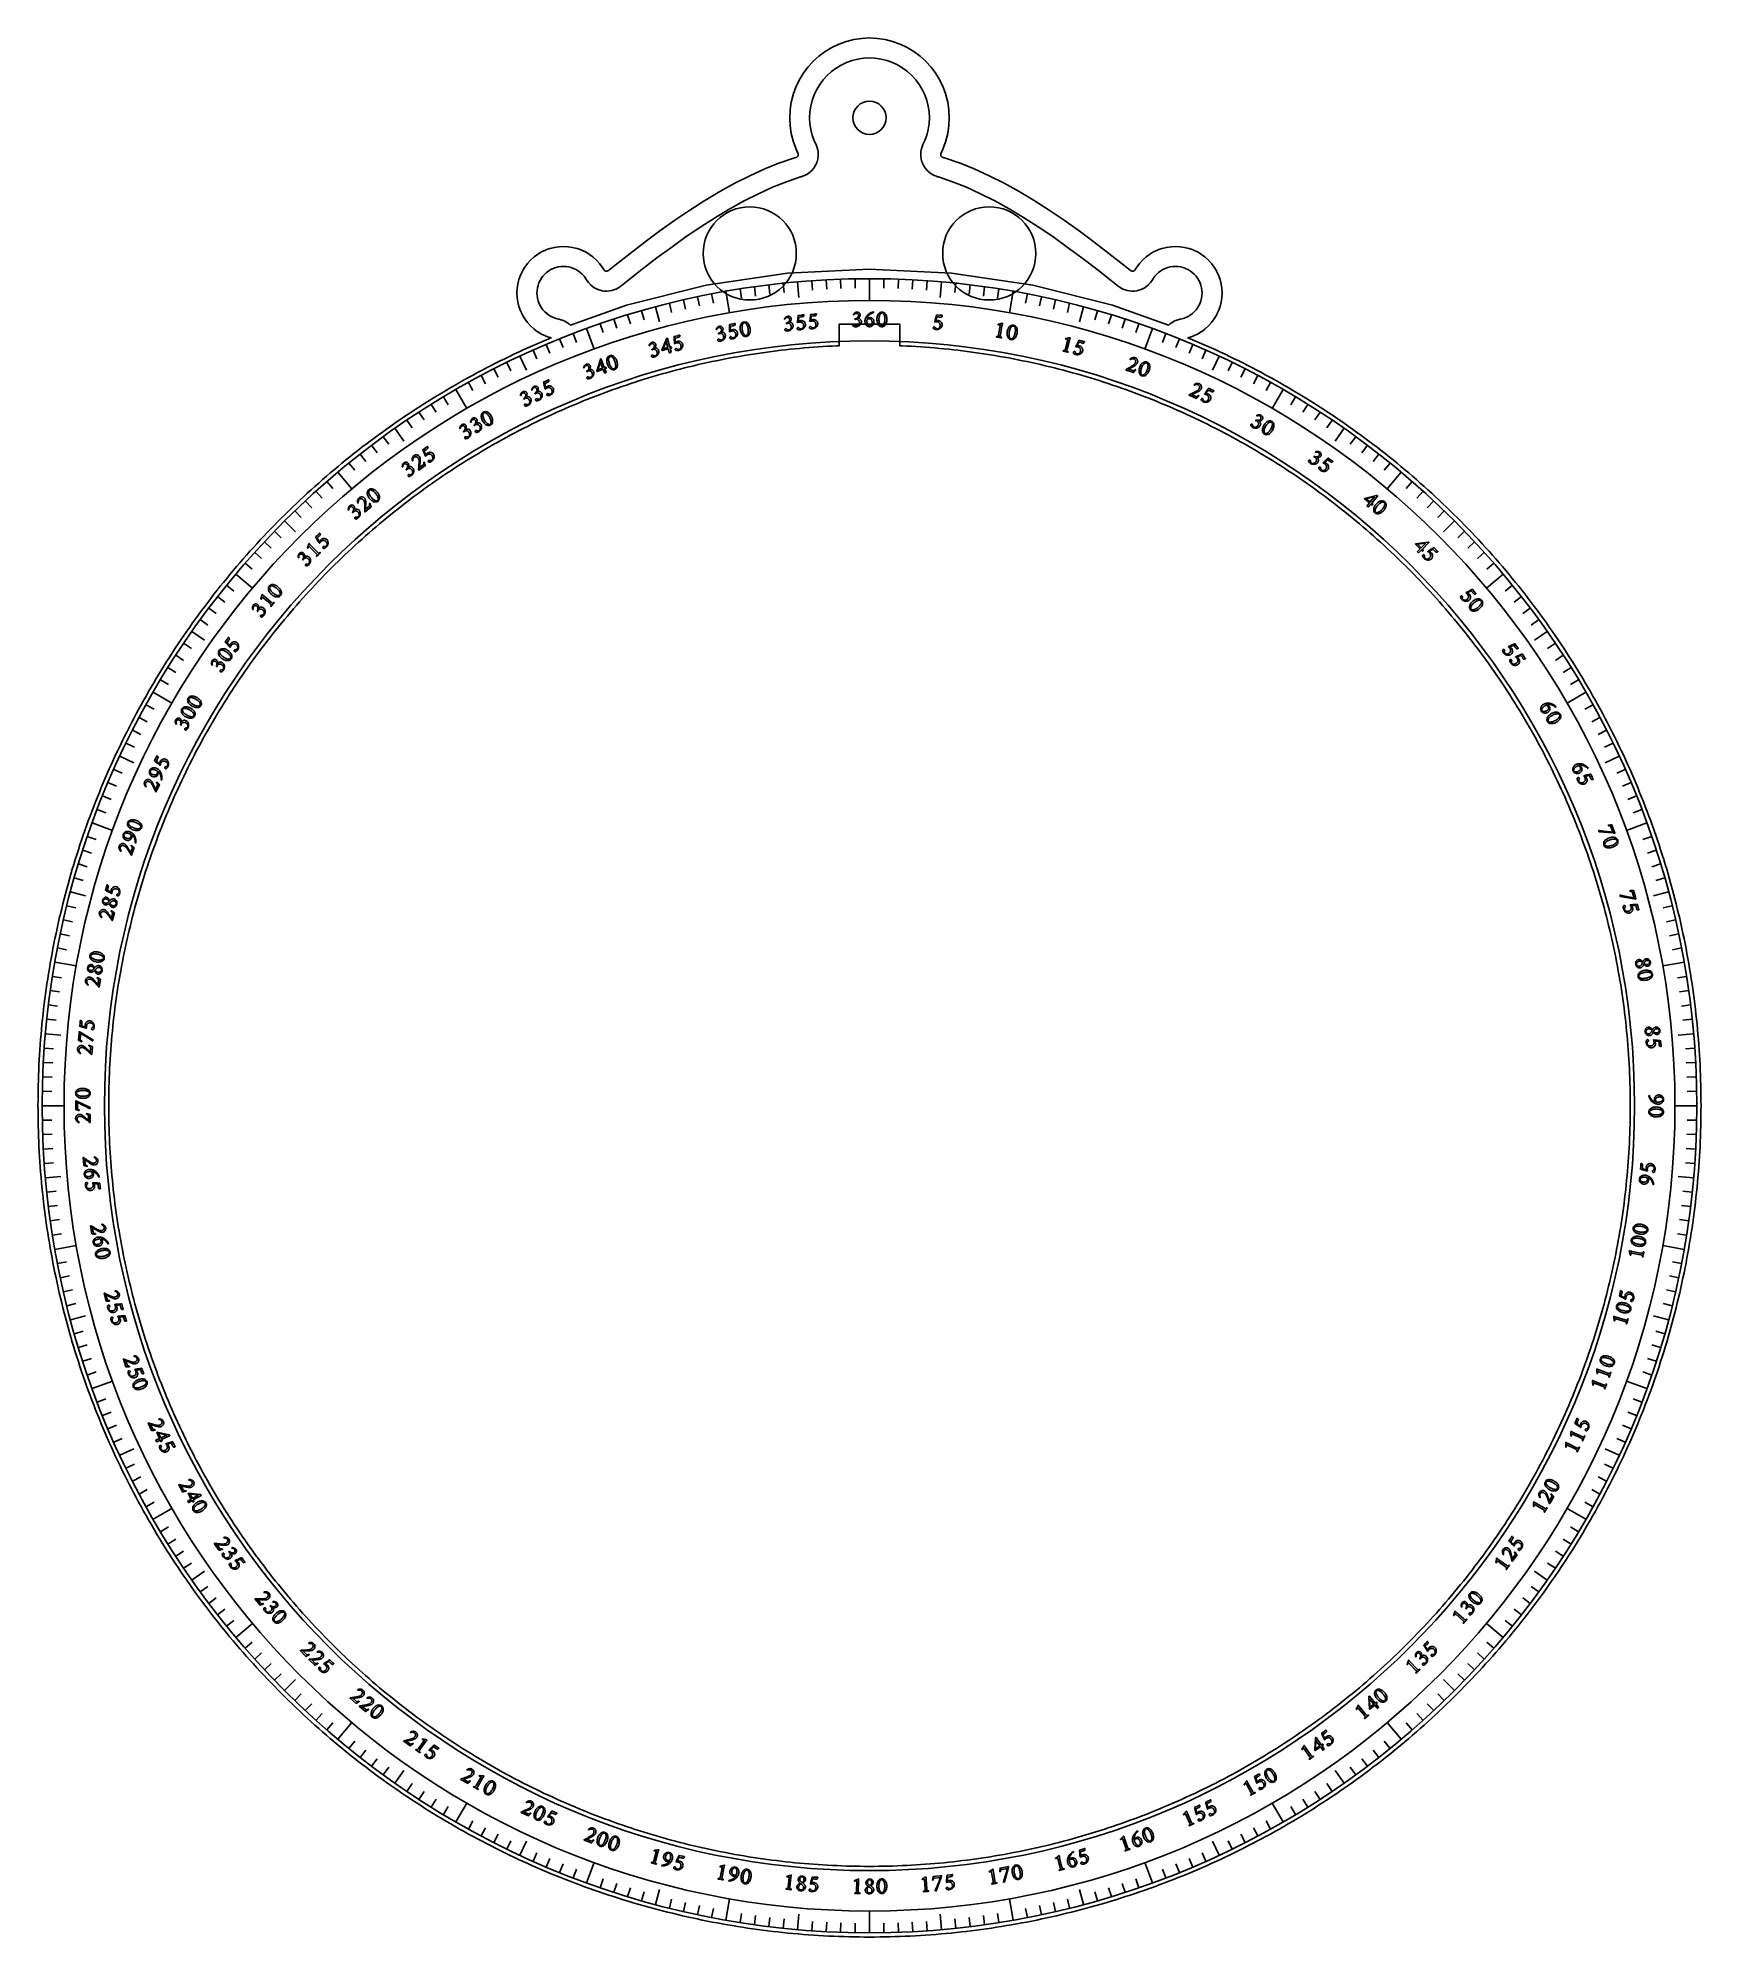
# Model space of a CAD drawing. Header units: millimetres. Extents: x -78 to 78, y -78 to 100.
import ezdxf

# ---------------------------------------------------------------- set-up
doc = ezdxf.new("R2010")
doc.units = ezdxf.units.MM
for name, color, linetype in [('CUT_INNER', 6, 'Continuous'), ('CUT_OUTER', 1, 'Continuous'), ('ENGRAVE', 7, 'Continuous'), ('ENGRAVE_FINE', 8, 'Continuous'), ('TEXT', 5, 'Continuous')]:
    doc.layers.add(name, color=color, linetype=linetype)

msp = doc.modelspace()

# ---------------------------------------------------------------- linework, layer by layer
at = {"layer": 'CUT_INNER'}
msp.add_lwpolyline([(71.3646, 0.8758), (71.3579, 1.3137), (71.3485, 1.7515), (71.3364, 2.1893), (71.3216, 2.6269), (71.3042, 3.0645), (71.284, 3.502), (71.2612, 3.9393), (71.2357, 4.3765), (71.2075, 4.8135), (71.1766, 5.2503), (71.1431, 5.6869), (71.1068, 6.1234), (71.0679, 6.5595), (71.0263, 6.9955), (70.9821, 7.4312), (70.9351, 7.8666), (70.8855, 8.3017), (70.8333, 8.7364), (70.7783, 9.1709), (70.7207, 9.605), (70.6605, 10.0388), (70.5975, 10.4722), (70.5319, 10.9051), (70.4637, 11.3377), (70.3928, 11.7698), (70.3193, 12.2016), (70.2431, 12.6328), (70.1642, 13.0636), (70.0828, 13.4938), (69.9986, 13.9236), (69.9119, 14.3528), (69.8225, 14.7815), (69.7305, 15.2097), (69.6359, 15.6373), (69.5386, 16.0642), (69.4387, 16.4906), (69.3362, 16.9164), (69.2311, 17.3415), (69.1234, 17.766), (69.0131, 18.1898), (68.9002, 18.6129), (68.7847, 19.0353), (68.6666, 19.457), (68.5459, 19.878), (68.4227, 20.2982), (68.2968, 20.7176), (68.1684, 21.1363), (68.0375, 21.5542), (67.9039, 21.9712), (67.7678, 22.3875), (67.6292, 22.8029), (67.488, 23.2174), (67.3443, 23.6311), (67.198, 24.0438), (67.0492, 24.4557), (66.8979, 24.8666), (66.744, 25.2767), (66.5877, 25.6857), (66.4288, 26.0938), (66.2675, 26.5009), (66.1036, 26.907), (65.9373, 27.3121), (65.7685, 27.7162), (65.5972, 28.1192), (65.4234, 28.5212), (65.2472, 28.9221), (65.0685, 29.3219), (64.8873, 29.7206), (64.7037, 30.1182), (64.5177, 30.5146), (64.3293, 30.9099), (64.1384, 31.304), (63.9451, 31.697), (63.7494, 32.0888), (63.5513, 32.4793), (63.3508, 32.8686), (63.148, 33.2567), (62.9427, 33.6436), (62.7351, 34.0292), (62.5251, 34.4135), (62.3128, 34.7965), (62.0981, 35.1781), (61.8811, 35.5585), (61.6617, 35.9375), (61.4401, 36.3152), (61.2161, 36.6915), (60.9898, 37.0664), (60.7612, 37.44), (60.5303, 37.8121), (60.2972, 38.1828), (60.0618, 38.552), (59.8241, 38.9198), (59.5842, 39.2862), (59.342, 39.651), (59.0976, 40.0144), (58.8509, 40.3763), (58.6021, 40.7366), (58.351, 41.0954), (58.0978, 41.4527), (57.8423, 41.8084), (57.5847, 42.1625), (57.3249, 42.5151), (57.063, 42.866), (56.7989, 43.2153), (56.5326, 43.563), (56.2643, 43.9091), (55.9938, 44.2535), (55.7212, 44.5962), (55.4465, 44.9373), (55.1698, 45.2766), (54.8909, 45.6143), (54.61, 45.9503), (54.327, 46.2845), (54.042, 46.6169), (53.7549, 46.9477), (53.4659, 47.2766), (53.1748, 47.6038), (52.8817, 47.9292), (52.5866, 48.2527), (52.2895, 48.5745), (51.9905, 48.8944), (51.6895, 49.2125), (51.3866, 49.5287), (51.0817, 49.8431), (50.7749, 50.1556), (50.4662, 50.4662), (50.1556, 50.7749), (49.8431, 51.0817), (49.5287, 51.3866), (49.2125, 51.6895), (48.8944, 51.9905), (48.5745, 52.2895), (48.2527, 52.5866), (47.9292, 52.8817), (47.6038, 53.1748), (47.2766, 53.4659), (46.9477, 53.7549), (46.6169, 54.042), (46.2845, 54.327), (45.9503, 54.61), (45.6143, 54.8909), (45.2766, 55.1698), (44.9373, 55.4465), (44.5962, 55.7212), (44.2535, 55.9938), (43.9091, 56.2643), (43.563, 56.5326), (43.2153, 56.7989), (42.866, 57.063), (42.5151, 57.3249), (42.1625, 57.5847), (41.8084, 57.8423), (41.4527, 58.0978), (41.0954, 58.351), (40.7366, 58.6021), (40.3763, 58.8509), (40.0144, 59.0976), (39.651, 59.342), (39.2862, 59.5842), (38.9198, 59.8241), (38.552, 60.0618), (38.1828, 60.2972), (37.8121, 60.5303), (37.44, 60.7612), (37.0664, 60.9898), (36.6915, 61.2161), (36.3152, 61.4401), (35.9375, 61.6617), (35.5585, 61.8811), (35.1781, 62.0981), (34.7965, 62.3128), (34.4135, 62.5251), (34.0292, 62.7351), (33.6436, 62.9427), (33.2567, 63.148), (32.8686, 63.3508), (32.4793, 63.5513), (32.0888, 63.7494), (31.697, 63.9451), (31.304, 64.1384), (30.9099, 64.3293), (30.5146, 64.5177), (30.1182, 64.7037), (29.7206, 64.8873), (29.3219, 65.0685), (28.9221, 65.2472), (28.5212, 65.4234), (28.1192, 65.5972), (27.7162, 65.7685), (27.3121, 65.9373), (26.907, 66.1036), (26.5009, 66.2675), (26.0938, 66.4288), (25.6857, 66.5877), (25.2767, 66.744), (24.8666, 66.8979), (24.4557, 67.0492), (24.0438, 67.198), (23.6311, 67.3443), (23.2174, 67.488), (22.8029, 67.6292), (22.3875, 67.7678), (21.9712, 67.9039), (21.5542, 68.0375), (21.1363, 68.1684), (20.7176, 68.2968), (20.2982, 68.4227), (19.878, 68.5459), (19.457, 68.6666), (19.0353, 68.7847), (18.6129, 68.9002), (18.1898, 69.0131), (17.766, 69.1234), (17.3415, 69.2311), (16.9164, 69.3362), (16.4906, 69.4387), (16.0642, 69.5386), (15.6373, 69.6359), (15.2097, 69.7305), (14.7815, 69.8225), (14.3528, 69.9119), (13.9236, 69.9986), (13.4938, 70.0828), (13.0636, 70.1642), (12.6328, 70.2431), (12.2016, 70.3193), (11.7698, 70.3928), (11.3377, 70.4637), (10.9051, 70.5319), (10.4722, 70.5975), (10.0388, 70.6605), (9.605, 70.7207), (9.1709, 70.7783), (8.7364, 70.8333), (8.3017, 70.8855), (7.8666, 70.9351), (7.4312, 70.9821), (6.9955, 71.0263), (6.5595, 71.0679), (6.1234, 71.1068), (5.6869, 71.1431), (5.2503, 71.1766), (4.8135, 71.2075), (4.3765, 71.2357), (3.9393, 71.2612), (3.502, 71.284), (3.0645, 71.3042), (2.83, 71.3135), (2.83, 73.342), (-2.83, 73.342), (-2.83, 71.3135), (-3.0645, 71.3042), (-3.502, 71.284), (-3.9393, 71.2612), (-4.3765, 71.2357), (-4.8135, 71.2075), (-5.2503, 71.1766), (-5.6869, 71.1431), (-6.1234, 71.1068), (-6.5595, 71.0679), (-6.9955, 71.0263), (-7.4312, 70.9821), (-7.8666, 70.9351), (-8.3017, 70.8855), (-8.7364, 70.8333), (-9.1709, 70.7783), (-9.605, 70.7207), (-10.0388, 70.6605), (-10.4722, 70.5975), (-10.9051, 70.5319), (-11.3377, 70.4637), (-11.7698, 70.3928), (-12.2016, 70.3193), (-12.6328, 70.2431), (-13.0636, 70.1642), (-13.4938, 70.0828), (-13.9236, 69.9986), (-14.3528, 69.9119), (-14.7815, 69.8225), (-15.2097, 69.7305), (-15.6373, 69.6359), (-16.0642, 69.5386), (-16.4906, 69.4387), (-16.9164, 69.3362), (-17.3415, 69.2311), (-17.766, 69.1234), (-18.1898, 69.0131), (-18.6129, 68.9002), (-19.0353, 68.7847), (-19.457, 68.6666), (-19.878, 68.5459), (-20.2982, 68.4227), (-20.7176, 68.2968), (-21.1363, 68.1684), (-21.5542, 68.0375), (-21.9712, 67.9039), (-22.3875, 67.7678), (-22.8029, 67.6292), (-23.2174, 67.488), (-23.6311, 67.3443), (-24.0438, 67.198), (-24.4557, 67.0492), (-24.8666, 66.8979), (-25.2767, 66.744), (-25.6857, 66.5877), (-26.0938, 66.4288), (-26.5009, 66.2675), (-26.907, 66.1036), (-27.3121, 65.9373), (-27.7162, 65.7685), (-28.1192, 65.5972), (-28.5212, 65.4234), (-28.9221, 65.2472), (-29.3219, 65.0685), (-29.7206, 64.8873), (-30.1182, 64.7037), (-30.5146, 64.5177), (-30.9099, 64.3293), (-31.304, 64.1384), (-31.697, 63.9451), (-32.0888, 63.7494), (-32.4793, 63.5513), (-32.8686, 63.3508), (-33.2567, 63.148), (-33.6436, 62.9427), (-34.0292, 62.7351), (-34.4135, 62.5251), (-34.7965, 62.3128), (-35.1781, 62.0981), (-35.5585, 61.8811), (-35.9375, 61.6617), (-36.3152, 61.4401), (-36.6915, 61.2161), (-37.0664, 60.9898), (-37.44, 60.7612), (-37.8121, 60.5303), (-38.1828, 60.2972), (-38.552, 60.0618), (-38.9198, 59.8241), (-39.2862, 59.5842), (-39.651, 59.342), (-40.0144, 59.0976), (-40.3763, 58.8509), (-40.7366, 58.6021), (-41.0954, 58.351), (-41.4527, 58.0978), (-41.8084, 57.8423), (-42.1625, 57.5847), (-42.5151, 57.3249), (-42.866, 57.063), (-43.2153, 56.7989), (-43.563, 56.5326), (-43.9091, 56.2643), (-44.2535, 55.9938), (-44.5962, 55.7212), (-44.9373, 55.4465), (-45.2766, 55.1698), (-45.6143, 54.8909), (-45.9503, 54.61), (-46.2845, 54.327), (-46.6169, 54.042), (-46.9477, 53.7549), (-47.2766, 53.4659), (-47.6038, 53.1748), (-47.9292, 52.8817), (-48.2527, 52.5866), (-48.5745, 52.2895), (-48.8944, 51.9905), (-49.2125, 51.6895), (-49.5287, 51.3866), (-49.8431, 51.0817), (-50.1556, 50.7749), (-50.4662, 50.4662), (-50.7749, 50.1556), (-51.0817, 49.8431), (-51.3866, 49.5287), (-51.6895, 49.2125), (-51.9905, 48.8944), (-52.2895, 48.5745), (-52.5866, 48.2527), (-52.8817, 47.9292), (-53.1748, 47.6038), (-53.4659, 47.2766), (-53.7549, 46.9477), (-54.042, 46.6169), (-54.327, 46.2845), (-54.61, 45.9503), (-54.8909, 45.6143), (-55.1698, 45.2766), (-55.4465, 44.9373), (-55.7212, 44.5962), (-55.9938, 44.2535), (-56.2643, 43.9091), (-56.5326, 43.563), (-56.7989, 43.2153), (-57.063, 42.866), (-57.3249, 42.5151), (-57.5847, 42.1625), (-57.8423, 41.8084), (-58.0978, 41.4527), (-58.351, 41.0954), (-58.6021, 40.7366), (-58.8509, 40.3763), (-59.0976, 40.0144), (-59.342, 39.651), (-59.5842, 39.2862), (-59.8241, 38.9198), (-60.0618, 38.552), (-60.2972, 38.1828), (-60.5303, 37.8121), (-60.7612, 37.44), (-60.9898, 37.0664), (-61.2161, 36.6915), (-61.4401, 36.3152), (-61.6617, 35.9375), (-61.8811, 35.5585), (-62.0981, 35.1781), (-62.3128, 34.7965), (-62.5251, 34.4135), (-62.7351, 34.0292), (-62.9427, 33.6436), (-63.148, 33.2567), (-63.3508, 32.8686), (-63.5513, 32.4793), (-63.7494, 32.0888), (-63.9451, 31.697), (-64.1384, 31.304), (-64.3293, 30.9099), (-64.5177, 30.5146), (-64.7037, 30.1182), (-64.8873, 29.7206), (-65.0685, 29.3219), (-65.2472, 28.9221), (-65.4234, 28.5212), (-65.5972, 28.1192), (-65.7685, 27.7162), (-65.9373, 27.3121), (-66.1036, 26.907), (-66.2675, 26.5009), (-66.4288, 26.0938), (-66.5877, 25.6857), (-66.744, 25.2767), (-66.8979, 24.8666), (-67.0492, 24.4557), (-67.198, 24.0438), (-67.3443, 23.6311), (-67.488, 23.2174), (-67.6292, 22.8029), (-67.7678, 22.3875), (-67.9039, 21.9712), (-68.0375, 21.5542), (-68.1684, 21.1363), (-68.2968, 20.7176), (-68.4227, 20.2982), (-68.5459, 19.878), (-68.6666, 19.457), (-68.7847, 19.0353), (-68.9002, 18.6129), (-69.0131, 18.1898), (-69.1234, 17.766), (-69.2311, 17.3415), (-69.3362, 16.9164), (-69.4387, 16.4906), (-69.5386, 16.0642), (-69.6359, 15.6373), (-69.7305, 15.2097), (-69.8225, 14.7815), (-69.9119, 14.3528), (-69.9986, 13.9236), (-70.0828, 13.4938), (-70.1642, 13.0636), (-70.2431, 12.6328), (-70.3193, 12.2016), (-70.3928, 11.7698), (-70.4637, 11.3377), (-70.5319, 10.9051), (-70.5975, 10.4722), (-70.6605, 10.0388), (-70.7207, 9.605), (-70.7783, 9.1709), (-70.8333, 8.7364), (-70.8855, 8.3017), (-70.9351, 7.8666), (-70.9821, 7.4312), (-71.0263, 6.9955), (-71.0679, 6.5595), (-71.1068, 6.1234), (-71.1431, 5.6869), (-71.1766, 5.2503), (-71.2075, 4.8135), (-71.2357, 4.3765), (-71.2612, 3.9393), (-71.284, 3.502), (-71.3042, 3.0645), (-71.3216, 2.6269), (-71.3364, 2.1893), (-71.3485, 1.7515), (-71.3579, 1.3137), (-71.3646, 0.8758), (-71.3687, 0.4379), (-71.37, 0), (-71.3687, -0.4379), (-71.3646, -0.8758), (-71.3579, -1.3137), (-71.3485, -1.7515), (-71.3364, -2.1893), (-71.3216, -2.6269), (-71.3042, -3.0645), (-71.284, -3.502), (-71.2612, -3.9393), (-71.2357, -4.3765), (-71.2075, -4.8135), (-71.1766, -5.2503), (-71.1431, -5.6869), (-71.1068, -6.1234), (-71.0679, -6.5595), (-71.0263, -6.9955), (-70.9821, -7.4312), (-70.9351, -7.8666), (-70.8855, -8.3017), (-70.8333, -8.7364), (-70.7783, -9.1709), (-70.7207, -9.605), (-70.6605, -10.0388), (-70.5975, -10.4722), (-70.5319, -10.9051), (-70.4637, -11.3377), (-70.3928, -11.7698), (-70.3193, -12.2016), (-70.2431, -12.6328), (-70.1642, -13.0636), (-70.0828, -13.4938), (-69.9986, -13.9236), (-69.9119, -14.3528), (-69.8225, -14.7815), (-69.7305, -15.2097), (-69.6359, -15.6373), (-69.5386, -16.0642), (-69.4387, -16.4906), (-69.3362, -16.9164), (-69.2311, -17.3415), (-69.1234, -17.766), (-69.0131, -18.1898), (-68.9002, -18.6129), (-68.7847, -19.0353), (-68.6666, -19.457), (-68.5459, -19.878), (-68.4227, -20.2982), (-68.2968, -20.7176), (-68.1684, -21.1363), (-68.0375, -21.5542), (-67.9039, -21.9712), (-67.7678, -22.3875), (-67.6292, -22.8029), (-67.488, -23.2174), (-67.3443, -23.6311), (-67.198, -24.0438), (-67.0492, -24.4557), (-66.8979, -24.8666), (-66.744, -25.2767), (-66.5877, -25.6857), (-66.4288, -26.0938), (-66.2675, -26.5009), (-66.1036, -26.907), (-65.9373, -27.3121), (-65.7685, -27.7162), (-65.5972, -28.1192), (-65.4234, -28.5212), (-65.2472, -28.9221), (-65.0685, -29.3219), (-64.8873, -29.7206), (-64.7037, -30.1182), (-64.5177, -30.5146), (-64.3293, -30.9099), (-64.1384, -31.304), (-63.9451, -31.697), (-63.7494, -32.0888), (-63.5513, -32.4793), (-63.3508, -32.8686), (-63.148, -33.2567), (-62.9427, -33.6436), (-62.7351, -34.0292), (-62.5251, -34.4135), (-62.3128, -34.7965), (-62.0981, -35.1781), (-61.8811, -35.5585), (-61.6617, -35.9375), (-61.4401, -36.3152), (-61.2161, -36.6915), (-60.9898, -37.0664), (-60.7612, -37.44), (-60.5303, -37.8121), (-60.2972, -38.1828), (-60.0618, -38.552), (-59.8241, -38.9198), (-59.5842, -39.2862), (-59.342, -39.651), (-59.0976, -40.0144), (-58.8509, -40.3763), (-58.6021, -40.7366), (-58.351, -41.0954), (-58.0978, -41.4527), (-57.8423, -41.8084), (-57.5847, -42.1625), (-57.3249, -42.5151), (-57.063, -42.866), (-56.7989, -43.2153), (-56.5326, -43.563), (-56.2643, -43.9091), (-55.9938, -44.2535), (-55.7212, -44.5962), (-55.4465, -44.9373), (-55.1698, -45.2766), (-54.8909, -45.6143), (-54.61, -45.9503), (-54.327, -46.2845), (-54.042, -46.6169), (-53.7549, -46.9477), (-53.4659, -47.2766), (-53.1748, -47.6038), (-52.8817, -47.9292), (-52.5866, -48.2527), (-52.2895, -48.5745), (-51.9905, -48.8944), (-51.6895, -49.2125), (-51.3866, -49.5287), (-51.0817, -49.8431), (-50.7749, -50.1556), (-50.4662, -50.4662), (-50.1556, -50.7749), (-49.8431, -51.0817), (-49.5287, -51.3866), (-49.2125, -51.6895), (-48.8944, -51.9905), (-48.5745, -52.2895), (-48.2527, -52.5866), (-47.9292, -52.8817), (-47.6038, -53.1748), (-47.2766, -53.4659), (-46.9477, -53.7549), (-46.6169, -54.042), (-46.2845, -54.327), (-45.9503, -54.61), (-45.6143, -54.8909), (-45.2766, -55.1698), (-44.9373, -55.4465), (-44.5962, -55.7212), (-44.2535, -55.9938), (-43.9091, -56.2643), (-43.563, -56.5326), (-43.2153, -56.7989), (-42.866, -57.063), (-42.5151, -57.3249), (-42.1625, -57.5847), (-41.8084, -57.8423), (-41.4527, -58.0978), (-41.0954, -58.351), (-40.7366, -58.6021), (-40.3763, -58.8509), (-40.0144, -59.0976), (-39.651, -59.342), (-39.2862, -59.5842), (-38.9198, -59.8241), (-38.552, -60.0618), (-38.1828, -60.2972), (-37.8121, -60.5303), (-37.44, -60.7612), (-37.0664, -60.9898), (-36.6915, -61.2161), (-36.3152, -61.4401), (-35.9375, -61.6617), (-35.5585, -61.8811), (-35.1781, -62.0981), (-34.7965, -62.3128), (-34.4135, -62.5251), (-34.0292, -62.7351), (-33.6436, -62.9427), (-33.2567, -63.148), (-32.8686, -63.3508), (-32.4793, -63.5513), (-32.0888, -63.7494), (-31.697, -63.9451), (-31.304, -64.1384), (-30.9099, -64.3293), (-30.5146, -64.5177), (-30.1182, -64.7037), (-29.7206, -64.8873), (-29.3219, -65.0685), (-28.9221, -65.2472), (-28.5212, -65.4234), (-28.1192, -65.5972), (-27.7162, -65.7685), (-27.3121, -65.9373), (-26.907, -66.1036), (-26.5009, -66.2675), (-26.0938, -66.4288), (-25.6857, -66.5877), (-25.2767, -66.744), (-24.8666, -66.8979), (-24.4557, -67.0492), (-24.0438, -67.198), (-23.6311, -67.3443), (-23.2174, -67.488), (-22.8029, -67.6292), (-22.3875, -67.7678), (-21.9712, -67.9039), (-21.5542, -68.0375), (-21.1363, -68.1684), (-20.7176, -68.2968), (-20.2982, -68.4227), (-19.878, -68.5459), (-19.457, -68.6666), (-19.0353, -68.7847), (-18.6129, -68.9002), (-18.1898, -69.0131), (-17.766, -69.1234), (-17.3415, -69.2311), (-16.9164, -69.3362), (-16.4906, -69.4387), (-16.0642, -69.5386), (-15.6373, -69.6359), (-15.2097, -69.7305), (-14.7815, -69.8225), (-14.3528, -69.9119), (-13.9236, -69.9986), (-13.4938, -70.0828), (-13.0636, -70.1642), (-12.6328, -70.2431), (-12.2016, -70.3193), (-11.7698, -70.3928), (-11.3377, -70.4637), (-10.9051, -70.5319), (-10.4722, -70.5975), (-10.0388, -70.6605), (-9.605, -70.7207), (-9.1709, -70.7783), (-8.7364, -70.8333), (-8.3017, -70.8855), (-7.8666, -70.9351), (-7.4312, -70.9821), (-6.9955, -71.0263), (-6.5595, -71.0679), (-6.1234, -71.1068), (-5.6869, -71.1431), (-5.2503, -71.1766), (-4.8135, -71.2075), (-4.3765, -71.2357), (-3.9393, -71.2612), (-3.502, -71.284), (-3.0645, -71.3042), (-2.6269, -71.3216), (-2.1893, -71.3364), (-1.7515, -71.3485), (-1.3137, -71.3579), (-0.8758, -71.3646), (-0.4379, -71.3687), (0, -71.37), (0.4379, -71.3687), (0.8758, -71.3646), (1.3137, -71.3579), (1.7515, -71.3485), (2.1893, -71.3364), (2.6269, -71.3216), (3.0645, -71.3042), (3.502, -71.284), (3.9393, -71.2612), (4.3765, -71.2357), (4.8135, -71.2075), (5.2503, -71.1766), (5.6869, -71.1431), (6.1234, -71.1068), (6.5595, -71.0679), (6.9955, -71.0263), (7.4312, -70.9821), (7.8666, -70.9351), (8.3017, -70.8855), (8.7364, -70.8333), (9.1709, -70.7783), (9.605, -70.7207), (10.0388, -70.6605), (10.4722, -70.5975), (10.9051, -70.5319), (11.3377, -70.4637), (11.7698, -70.3928), (12.2016, -70.3193), (12.6328, -70.2431), (13.0636, -70.1642), (13.4938, -70.0828), (13.9236, -69.9986), (14.3528, -69.9119), (14.7815, -69.8225), (15.2097, -69.7305), (15.6373, -69.6359), (16.0642, -69.5386), (16.4906, -69.4387), (16.9164, -69.3362), (17.3415, -69.2311), (17.766, -69.1234), (18.1898, -69.0131), (18.6129, -68.9002), (19.0353, -68.7847), (19.457, -68.6666), (19.878, -68.5459), (20.2982, -68.4227), (20.7176, -68.2968), (21.1363, -68.1684), (21.5542, -68.0375), (21.9712, -67.9039), (22.3875, -67.7678), (22.8029, -67.6292), (23.2174, -67.488), (23.6311, -67.3443), (24.0438, -67.198), (24.4557, -67.0492), (24.8666, -66.8979), (25.2767, -66.744), (25.6857, -66.5877), (26.0938, -66.4288), (26.5009, -66.2675), (26.907, -66.1036), (27.3121, -65.9373), (27.7162, -65.7685), (28.1192, -65.5972), (28.5212, -65.4234), (28.9221, -65.2472), (29.3219, -65.0685), (29.7206, -64.8873), (30.1182, -64.7037), (30.5146, -64.5177), (30.9099, -64.3293), (31.304, -64.1384), (31.697, -63.9451), (32.0888, -63.7494), (32.4793, -63.5513), (32.8686, -63.3508), (33.2567, -63.148), (33.6436, -62.9427), (34.0292, -62.7351), (34.4135, -62.5251), (34.7965, -62.3128), (35.1781, -62.0981), (35.5585, -61.8811), (35.9375, -61.6617), (36.3152, -61.4401), (36.6915, -61.2161), (37.0664, -60.9898), (37.44, -60.7612), (37.8121, -60.5303), (38.1828, -60.2972), (38.552, -60.0618), (38.9198, -59.8241), (39.2862, -59.5842), (39.651, -59.342), (40.0144, -59.0976), (40.3763, -58.8509), (40.7366, -58.6021), (41.0954, -58.351), (41.4527, -58.0978), (41.8084, -57.8423), (42.1625, -57.5847), (42.5151, -57.3249), (42.866, -57.063), (43.2153, -56.7989), (43.563, -56.5326), (43.9091, -56.2643), (44.2535, -55.9938), (44.5962, -55.7212), (44.9373, -55.4465), (45.2766, -55.1698), (45.6143, -54.8909), (45.9503, -54.61), (46.2845, -54.327), (46.6169, -54.042), (46.9477, -53.7549), (47.2766, -53.4659), (47.6038, -53.1748), (47.9292, -52.8817), (48.2527, -52.5866), (48.5745, -52.2895), (48.8944, -51.9905), (49.2125, -51.6895), (49.5287, -51.3866), (49.8431, -51.0817), (50.1556, -50.7749), (50.4662, -50.4662), (50.7749, -50.1556), (51.0817, -49.8431), (51.3866, -49.5287), (51.6895, -49.2125), (51.9905, -48.8944), (52.2895, -48.5745), (52.5866, -48.2527), (52.8817, -47.9292), (53.1748, -47.6038), (53.4659, -47.2766), (53.7549, -46.9477), (54.042, -46.6169), (54.327, -46.2845), (54.61, -45.9503), (54.8909, -45.6143), (55.1698, -45.2766), (55.4465, -44.9373), (55.7212, -44.5962), (55.9938, -44.2535), (56.2643, -43.9091), (56.5326, -43.563), (56.7989, -43.2153), (57.063, -42.866), (57.3249, -42.5151), (57.5847, -42.1625), (57.8423, -41.8084), (58.0978, -41.4527), (58.351, -41.0954), (58.6021, -40.7366), (58.8509, -40.3763), (59.0976, -40.0144), (59.342, -39.651), (59.5842, -39.2862), (59.8241, -38.9198), (60.0618, -38.552), (60.2972, -38.1828), (60.5303, -37.8121), (60.7612, -37.44), (60.9898, -37.0664), (61.2161, -36.6915), (61.4401, -36.3152), (61.6617, -35.9375), (61.8811, -35.5585), (62.0981, -35.1781), (62.3128, -34.7965), (62.5251, -34.4135), (62.7351, -34.0292), (62.9427, -33.6436), (63.148, -33.2567), (63.3508, -32.8686), (63.5513, -32.4793), (63.7494, -32.0888), (63.9451, -31.697), (64.1384, -31.304), (64.3293, -30.9099), (64.5177, -30.5146), (64.7037, -30.1182), (64.8873, -29.7206), (65.0685, -29.3219), (65.2472, -28.9221), (65.4234, -28.5212), (65.5972, -28.1192), (65.7685, -27.7162), (65.9373, -27.3121), (66.1036, -26.907), (66.2675, -26.5009), (66.4288, -26.0938), (66.5877, -25.6857), (66.744, -25.2767), (66.8979, -24.8666), (67.0492, -24.4557), (67.198, -24.0438), (67.3443, -23.6311), (67.488, -23.2174), (67.6292, -22.8029), (67.7678, -22.3875), (67.9039, -21.9712), (68.0375, -21.5542), (68.1684, -21.1363), (68.2968, -20.7176), (68.4227, -20.2982), (68.5459, -19.878), (68.6666, -19.457), (68.7847, -19.0353), (68.9002, -18.6129), (69.0131, -18.1898), (69.1234, -17.766), (69.2311, -17.3415), (69.3362, -16.9164), (69.4387, -16.4906), (69.5386, -16.0642), (69.6359, -15.6373), (69.7305, -15.2097), (69.8225, -14.7815), (69.9119, -14.3528), (69.9986, -13.9236), (70.0828, -13.4938), (70.1642, -13.0636), (70.2431, -12.6328), (70.3193, -12.2016), (70.3928, -11.7698), (70.4637, -11.3377), (70.5319, -10.9051), (70.5975, -10.4722), (70.6605, -10.0388), (70.7207, -9.605), (70.7783, -9.1709), (70.8333, -8.7364), (70.8855, -8.3017), (70.9351, -7.8666), (70.9821, -7.4312), (71.0263, -6.9955), (71.0679, -6.5595), (71.1068, -6.1234), (71.1431, -5.6869), (71.1766, -5.2503), (71.2075, -4.8135), (71.2357, -4.3765), (71.2612, -3.9393), (71.284, -3.502), (71.3042, -3.0645), (71.3216, -2.6269), (71.3364, -2.1893), (71.3485, -1.7515), (71.3579, -1.3137), (71.3646, -0.8758), (71.3687, -0.4379), (71.37, 0), (71.3687, 0.4379)], close=True, dxfattribs=at)
for centre, radius in [((0, 92.7042), 1.56), ((-11.232, 79.9746), 4.368), ((11.232, 79.9746), 4.368)]:
    msp.add_circle(centre, radius, dxfattribs=at)
at = {"layer": 'CUT_OUTER'}
msp.add_lwpolyline([(77.9868, -1.4357), (77.9765, -1.9142), (77.9633, -2.3926), (77.9471, -2.871), (77.9281, -3.3492), (77.906, -3.8273), (77.8811, -4.3052), (77.8532, -4.783), (77.8224, -5.2606), (77.7887, -5.738), (77.752, -6.2152), (77.7124, -6.6922), (77.6699, -7.1689), (77.6244, -7.6453), (77.576, -8.1215), (77.5247, -8.5973), (77.4705, -9.0729), (77.4134, -9.548), (77.3534, -10.0229), (77.2904, -10.4973), (77.2245, -10.9713), (77.1558, -11.445), (77.0841, -11.9182), (77.0095, -12.3909), (76.932, -12.8632), (76.8517, -13.335), (76.7684, -13.8063), (76.6822, -14.2771), (76.5932, -14.7474), (76.5013, -15.217), (76.4064, -15.6862), (76.3088, -16.1547), (76.2082, -16.6226), (76.1048, -17.0899), (75.9985, -17.5565), (75.8893, -18.0225), (75.7773, -18.4878), (75.6624, -18.9525), (75.5447, -19.4164), (75.4242, -19.8795), (75.3008, -20.3419), (75.1745, -20.8036), (75.0455, -21.2645), (74.9136, -21.7245), (74.7789, -22.1838), (74.6413, -22.6422), (74.501, -23.0998), (74.3579, -23.5565), (74.2119, -24.0123), (74.0632, -24.4672), (73.9117, -24.9212), (73.7574, -25.3742), (73.6003, -25.8263), (73.4404, -26.2774), (73.2778, -26.7275), (73.1124, -27.1767), (72.9443, -27.6248), (72.7734, -28.0718), (72.5998, -28.5178), (72.4235, -28.9627), (72.2444, -29.4066), (72.0626, -29.8493), (71.8781, -30.2909), (71.6909, -30.7314), (71.501, -31.1707), (71.3084, -31.6088), (71.1131, -32.0458), (70.9151, -32.4815), (70.7145, -32.916), (70.5112, -33.3493), (70.3052, -33.7813), (70.0966, -34.2121), (69.8854, -34.6415), (69.6715, -35.0697), (69.455, -35.4965), (69.2359, -35.922), (69.0142, -36.3462), (68.7899, -36.7689), (68.563, -37.1903), (68.3335, -37.6103), (68.1014, -38.0289), (67.8668, -38.4461), (67.6296, -38.8618), (67.3899, -39.276), (67.1476, -39.6888), (66.9028, -40.1), (66.6555, -40.5098), (66.4057, -40.918), (66.1534, -41.3247), (65.8986, -41.7298), (65.6413, -42.1334), (65.3815, -42.5353), (65.1193, -42.9357), (64.8546, -43.3345), (64.5875, -43.7316), (64.318, -44.1271), (64.046, -44.5209), (63.7716, -44.913), (63.4948, -45.3035), (63.2157, -45.6922), (62.9341, -46.0793), (62.6502, -46.4645), (62.3639, -46.8481), (62.0753, -47.2299), (61.7843, -47.6099), (61.491, -47.9881), (61.1954, -48.3645), (60.8975, -48.739), (60.5973, -49.1118), (60.2948, -49.4827), (59.9901, -49.8517), (59.683, -50.2189), (59.3738, -50.5841), (59.0623, -50.9475), (58.7486, -51.3089), (58.4326, -51.6684), (58.1145, -52.026), (57.7942, -52.3816), (57.4717, -52.7352), (57.147, -53.0869), (56.8202, -53.4365), (56.4913, -53.7842), (56.1602, -54.1298), (55.827, -54.4733), (55.4917, -54.8149), (55.1543, -55.1543), (54.8149, -55.4917), (54.4733, -55.827), (54.1298, -56.1602), (53.7842, -56.4913), (53.4365, -56.8202), (53.0869, -57.147), (52.7352, -57.4717), (52.3816, -57.7942), (52.026, -58.1145), (51.6684, -58.4326), (51.3089, -58.7486), (50.9475, -59.0623), (50.5841, -59.3738), (50.2189, -59.683), (49.8517, -59.9901), (49.4827, -60.2948), (49.1118, -60.5973), (48.739, -60.8975), (48.3645, -61.1954), (47.9881, -61.491), (47.6099, -61.7843), (47.2299, -62.0753), (46.8481, -62.3639), (46.4645, -62.6502), (46.0793, -62.9341), (45.6922, -63.2157), (45.3035, -63.4948), (44.913, -63.7716), (44.5209, -64.046), (44.1271, -64.318), (43.7316, -64.5875), (43.3345, -64.8546), (42.9357, -65.1193), (42.5353, -65.3815), (42.1334, -65.6413), (41.7298, -65.8986), (41.3247, -66.1534), (40.918, -66.4057), (40.5098, -66.6555), (40.1, -66.9028), (39.6888, -67.1476), (39.276, -67.3899), (38.8618, -67.6296), (38.4461, -67.8668), (38.0289, -68.1014), (37.6103, -68.3335), (37.1903, -68.563), (36.7689, -68.7899), (36.3462, -69.0142), (35.922, -69.2359), (35.4965, -69.455), (35.0697, -69.6715), (34.6415, -69.8854), (34.2121, -70.0966), (33.7813, -70.3052), (33.3493, -70.5112), (32.916, -70.7145), (32.4815, -70.9151), (32.0458, -71.1131), (31.6088, -71.3084), (31.1707, -71.501), (30.7314, -71.6909), (30.2909, -71.8781), (29.8493, -72.0626), (29.4066, -72.2444), (28.9627, -72.4235), (28.5178, -72.5998), (28.0718, -72.7734), (27.6248, -72.9443), (27.1767, -73.1124), (26.7275, -73.2778), (26.2774, -73.4404), (25.8263, -73.6003), (25.3742, -73.7574), (24.9212, -73.9117), (24.4672, -74.0632), (24.0123, -74.2119), (23.5565, -74.3579), (23.0998, -74.501), (22.6422, -74.6413), (22.1838, -74.7789), (21.7245, -74.9136), (21.2645, -75.0455), (20.8036, -75.1745), (20.3419, -75.3008), (19.8795, -75.4242), (19.4164, -75.5447), (18.9525, -75.6624), (18.4878, -75.7773), (18.0225, -75.8893), (17.5565, -75.9985), (17.0899, -76.1048), (16.6226, -76.2082), (16.1547, -76.3088), (15.6862, -76.4064), (15.217, -76.5013), (14.7474, -76.5932), (14.2771, -76.6822), (13.8063, -76.7684), (13.335, -76.8517), (12.8632, -76.932), (12.3909, -77.0095), (11.9182, -77.0841), (11.445, -77.1558), (10.9713, -77.2245), (10.4973, -77.2904), (10.0229, -77.3534), (9.548, -77.4134), (9.0729, -77.4705), (8.5973, -77.5247), (8.1215, -77.576), (7.6453, -77.6244), (7.1689, -77.6699), (6.6922, -77.7124), (6.2152, -77.752), (5.738, -77.7887), (5.2606, -77.8224), (4.783, -77.8532), (4.3052, -77.8811), (3.8273, -77.906), (3.3492, -77.9281), (2.871, -77.9471), (2.3926, -77.9633), (1.9142, -77.9765), (1.4357, -77.9868), (0.9572, -77.9941), (0.4786, -77.9985), (0, -78), (-0.4786, -77.9985), (-0.9572, -77.9941), (-1.4357, -77.9868), (-1.9142, -77.9765), (-2.3926, -77.9633), (-2.871, -77.9471), (-3.3492, -77.9281), (-3.8273, -77.906), (-4.3052, -77.8811), (-4.783, -77.8532), (-5.2606, -77.8224), (-5.738, -77.7887), (-6.2152, -77.752), (-6.6922, -77.7124), (-7.1689, -77.6699), (-7.6453, -77.6244), (-8.1215, -77.576), (-8.5973, -77.5247), (-9.0729, -77.4705), (-9.548, -77.4134), (-10.0229, -77.3534), (-10.4973, -77.2904), (-10.9713, -77.2245), (-11.445, -77.1558), (-11.9182, -77.0841), (-12.3909, -77.0095), (-12.8632, -76.932), (-13.335, -76.8517), (-13.8063, -76.7684), (-14.2771, -76.6822), (-14.7474, -76.5932), (-15.217, -76.5013), (-15.6862, -76.4064), (-16.1547, -76.3088), (-16.6226, -76.2082), (-17.0899, -76.1048), (-17.5565, -75.9985), (-18.0225, -75.8893), (-18.4878, -75.7773), (-18.9525, -75.6624), (-19.4164, -75.5447), (-19.8795, -75.4242), (-20.3419, -75.3008), (-20.8036, -75.1745), (-21.2645, -75.0455), (-21.7245, -74.9136), (-22.1838, -74.7789), (-22.6422, -74.6413), (-23.0998, -74.501), (-23.5565, -74.3579), (-24.0123, -74.2119), (-24.4672, -74.0632), (-24.9212, -73.9117), (-25.3742, -73.7574), (-25.8263, -73.6003), (-26.2774, -73.4404), (-26.7275, -73.2778), (-27.1767, -73.1124), (-27.6248, -72.9443), (-28.0718, -72.7734), (-28.5178, -72.5998), (-28.9627, -72.4235), (-29.4066, -72.2444), (-29.8493, -72.0626), (-30.2909, -71.8781), (-30.7314, -71.6909), (-31.1707, -71.501), (-31.6088, -71.3084), (-32.0458, -71.1131), (-32.4815, -70.9151), (-32.916, -70.7145), (-33.3493, -70.5112), (-33.7813, -70.3052), (-34.2121, -70.0966), (-34.6415, -69.8854), (-35.0697, -69.6715), (-35.4965, -69.455), (-35.922, -69.2359), (-36.3462, -69.0142), (-36.7689, -68.7899), (-37.1903, -68.563), (-37.6103, -68.3335), (-38.0289, -68.1014), (-38.4461, -67.8668), (-38.8618, -67.6296), (-39.276, -67.3899), (-39.6888, -67.1476), (-40.1, -66.9028), (-40.5098, -66.6555), (-40.918, -66.4057), (-41.3247, -66.1534), (-41.7298, -65.8986), (-42.1334, -65.6413), (-42.5353, -65.3815), (-42.9357, -65.1193), (-43.3345, -64.8546), (-43.7316, -64.5875), (-44.1271, -64.318), (-44.5209, -64.046), (-44.913, -63.7716), (-45.3035, -63.4948), (-45.6922, -63.2157), (-46.0793, -62.9341), (-46.4645, -62.6502), (-46.8481, -62.3639), (-47.2299, -62.0753), (-47.6099, -61.7843), (-47.9881, -61.491), (-48.3645, -61.1954), (-48.739, -60.8975), (-49.1118, -60.5973), (-49.4827, -60.2948), (-49.8517, -59.9901), (-50.2189, -59.683), (-50.5841, -59.3738), (-50.9475, -59.0623), (-51.3089, -58.7486), (-51.6684, -58.4326), (-52.026, -58.1145), (-52.3816, -57.7942), (-52.7352, -57.4717), (-53.0869, -57.147), (-53.4365, -56.8202), (-53.7842, -56.4913), (-54.1298, -56.1602), (-54.4733, -55.827), (-54.8149, -55.4917), (-55.1543, -55.1543), (-55.4917, -54.8149), (-55.827, -54.4733), (-56.1602, -54.1298), (-56.4913, -53.7842), (-56.8202, -53.4365), (-57.147, -53.0869), (-57.4717, -52.7352), (-57.7942, -52.3816), (-58.1145, -52.026), (-58.4326, -51.6684), (-58.7486, -51.3089), (-59.0623, -50.9475), (-59.3738, -50.5841), (-59.683, -50.2189), (-59.9901, -49.8517), (-60.2948, -49.4827), (-60.5973, -49.1118), (-60.8975, -48.739), (-61.1954, -48.3645), (-61.491, -47.9881), (-61.7843, -47.6099), (-62.0753, -47.2299), (-62.3639, -46.8481), (-62.6502, -46.4645), (-62.9341, -46.0793), (-63.2157, -45.6922), (-63.4948, -45.3035), (-63.7716, -44.913), (-64.046, -44.5209), (-64.318, -44.1271), (-64.5875, -43.7316), (-64.8546, -43.3345), (-65.1193, -42.9357), (-65.3815, -42.5353), (-65.6413, -42.1334), (-65.8986, -41.7298), (-66.1534, -41.3247), (-66.4057, -40.918), (-66.6555, -40.5098), (-66.9028, -40.1), (-67.1476, -39.6888), (-67.3899, -39.276), (-67.6296, -38.8618), (-67.8668, -38.4461), (-68.1014, -38.0289), (-68.3335, -37.6103), (-68.563, -37.1903), (-68.7899, -36.7689), (-69.0142, -36.3462), (-69.2359, -35.922), (-69.455, -35.4965), (-69.6715, -35.0697), (-69.8854, -34.6415), (-70.0966, -34.2121), (-70.3052, -33.7813), (-70.5112, -33.3493), (-70.7145, -32.916), (-70.9151, -32.4815), (-71.1131, -32.0458), (-71.3084, -31.6088), (-71.501, -31.1707), (-71.6909, -30.7314), (-71.8781, -30.2909), (-72.0626, -29.8493), (-72.2444, -29.4066), (-72.4235, -28.9627), (-72.5998, -28.5178), (-72.7734, -28.0718), (-72.9443, -27.6248), (-73.1124, -27.1767), (-73.2778, -26.7275), (-73.4404, -26.2774), (-73.6003, -25.8263), (-73.7574, -25.3742), (-73.9117, -24.9212), (-74.0632, -24.4672), (-74.2119, -24.0123), (-74.3579, -23.5565), (-74.501, -23.0998), (-74.6413, -22.6422), (-74.7789, -22.1838), (-74.9136, -21.7245), (-75.0455, -21.2645), (-75.1745, -20.8036), (-75.3008, -20.3419), (-75.4242, -19.8795), (-75.5447, -19.4164), (-75.6624, -18.9525), (-75.7773, -18.4878), (-75.8893, -18.0225), (-75.9985, -17.5565), (-76.1048, -17.0899), (-76.2082, -16.6226), (-76.3088, -16.1547), (-76.4064, -15.6862), (-76.5013, -15.217), (-76.5932, -14.7474), (-76.6822, -14.2771), (-76.7684, -13.8063), (-76.8517, -13.335), (-76.932, -12.8632), (-77.0095, -12.3909), (-77.0841, -11.9182), (-77.1558, -11.445), (-77.2245, -10.9713), (-77.2904, -10.4973), (-77.3534, -10.0229), (-77.4134, -9.548), (-77.4705, -9.0729), (-77.5247, -8.5973), (-77.576, -8.1215), (-77.6244, -7.6453), (-77.6699, -7.1689), (-77.7124, -6.6922), (-77.752, -6.2152), (-77.7887, -5.738), (-77.8224, -5.2606), (-77.8532, -4.783), (-77.8811, -4.3052), (-77.906, -3.8273), (-77.9281, -3.3492), (-77.9471, -2.871), (-77.9633, -2.3926), (-77.9765, -1.9142), (-77.9868, -1.4357), (-77.9941, -0.9572), (-77.9985, -0.4786), (-78, 0), (-77.9985, 0.4786), (-77.9941, 0.9572), (-77.9868, 1.4357), (-77.9765, 1.9142), (-77.9633, 2.3926), (-77.9471, 2.871), (-77.9281, 3.3492), (-77.906, 3.8273), (-77.8811, 4.3052), (-77.8532, 4.783), (-77.8224, 5.2606), (-77.7887, 5.738), (-77.752, 6.2152), (-77.7124, 6.6922), (-77.6699, 7.1689), (-77.6244, 7.6453), (-77.576, 8.1215), (-77.5247, 8.5973), (-77.4705, 9.0729), (-77.4134, 9.548), (-77.3534, 10.0229), (-77.2904, 10.4973), (-77.2245, 10.9713), (-77.1558, 11.445), (-77.0841, 11.9182), (-77.0095, 12.3909), (-76.932, 12.8632), (-76.8517, 13.335), (-76.7684, 13.8063), (-76.6822, 14.2771), (-76.5932, 14.7474), (-76.5013, 15.217), (-76.4064, 15.6862), (-76.3088, 16.1547), (-76.2082, 16.6226), (-76.1048, 17.0899), (-75.9985, 17.5565), (-75.8893, 18.0225), (-75.7773, 18.4878), (-75.6624, 18.9525), (-75.5447, 19.4164), (-75.4242, 19.8795), (-75.3008, 20.3419), (-75.1745, 20.8036), (-75.0455, 21.2645), (-74.9136, 21.7245), (-74.7789, 22.1838), (-74.6413, 22.6422), (-74.501, 23.0998), (-74.3579, 23.5565), (-74.2119, 24.0123), (-74.0632, 24.4672), (-73.9117, 24.9212), (-73.7574, 25.3742), (-73.6003, 25.8263), (-73.4404, 26.2774), (-73.2778, 26.7275), (-73.1124, 27.1767), (-72.9443, 27.6248), (-72.7734, 28.0718), (-72.5998, 28.5178), (-72.4235, 28.9627), (-72.2444, 29.4066), (-72.0626, 29.8493), (-71.8781, 30.2909), (-71.6909, 30.7314), (-71.501, 31.1707), (-71.3084, 31.6088), (-71.1131, 32.0458), (-70.9151, 32.4815), (-70.7145, 32.916), (-70.5112, 33.3493), (-70.3052, 33.7813), (-70.0966, 34.2121), (-69.8854, 34.6415), (-69.6715, 35.0697), (-69.455, 35.4965), (-69.2359, 35.922), (-69.0142, 36.3462), (-68.7899, 36.7689), (-68.563, 37.1903), (-68.3335, 37.6103), (-68.1014, 38.0289), (-67.8668, 38.4461), (-67.6296, 38.8618), (-67.3899, 39.276), (-67.1476, 39.6888), (-66.9028, 40.1), (-66.6555, 40.5098), (-66.4057, 40.918), (-66.1534, 41.3247), (-65.8986, 41.7298), (-65.6413, 42.1334), (-65.3815, 42.5353), (-65.1193, 42.9357), (-64.8546, 43.3345), (-64.5875, 43.7316), (-64.318, 44.1271), (-64.046, 44.5209), (-63.7716, 44.913), (-63.4948, 45.3035), (-63.2157, 45.6922), (-62.9341, 46.0793), (-62.6502, 46.4645), (-62.3639, 46.8481), (-62.0753, 47.2299), (-61.7843, 47.6099), (-61.491, 47.9881), (-61.1954, 48.3645), (-60.8975, 48.739), (-60.5973, 49.1118), (-60.2948, 49.4827), (-59.9901, 49.8517), (-59.683, 50.2189), (-59.3738, 50.5841), (-59.0623, 50.9475), (-58.7486, 51.3089), (-58.4326, 51.6684), (-58.1145, 52.026), (-57.7942, 52.3816), (-57.4717, 52.7352), (-57.147, 53.0869), (-56.8202, 53.4365), (-56.4913, 53.7842), (-56.1602, 54.1298), (-55.827, 54.4733), (-55.4917, 54.8149), (-55.1543, 55.1543), (-54.8149, 55.4917), (-54.4733, 55.827), (-54.1298, 56.1602), (-53.7842, 56.4913), (-53.4365, 56.8202), (-53.0869, 57.147), (-52.7352, 57.4717), (-52.3816, 57.7942), (-52.026, 58.1145), (-51.6684, 58.4326), (-51.3089, 58.7486), (-50.9475, 59.0623), (-50.5841, 59.3738), (-50.2189, 59.683), (-49.8517, 59.9901), (-49.4827, 60.2948), (-49.1118, 60.5973), (-48.739, 60.8975), (-48.3645, 61.1954), (-47.9881, 61.491), (-47.6099, 61.7843), (-47.2299, 62.0753), (-46.8481, 62.3639), (-46.4645, 62.6502), (-46.0793, 62.9341), (-45.6922, 63.2157), (-45.3035, 63.4948), (-44.913, 63.7716), (-44.5209, 64.046), (-44.1271, 64.318), (-43.7316, 64.5875), (-43.3345, 64.8546), (-42.9357, 65.1193), (-42.5353, 65.3815), (-42.1334, 65.6413), (-41.7298, 65.8986), (-41.3247, 66.1534), (-40.918, 66.4057), (-40.5098, 66.6555), (-40.1, 66.9028), (-39.6888, 67.1476), (-39.276, 67.3899), (-38.8618, 67.6296), (-38.4461, 67.8668), (-38.0289, 68.1014), (-37.6103, 68.3335), (-37.1903, 68.563), (-36.7689, 68.7899), (-36.3462, 69.0142), (-35.922, 69.2359), (-35.4965, 69.455), (-35.0697, 69.6715), (-34.6415, 69.8854), (-34.2121, 70.0966), (-33.7813, 70.3052), (-33.3493, 70.5112), (-32.916, 70.7145), (-32.4815, 70.9151), (-32.0458, 71.1131), (-31.6088, 71.3084), (-31.1707, 71.501), (-30.7314, 71.6909), (-30.2909, 71.8781), (-29.8665, 72.0554), (-29.9648, 72.0801), (-29.9789, 72.0843), (-30.3686, 72.2238), (-30.3822, 72.2294), (-30.7564, 72.4064), (-30.7694, 72.4133), (-31.1244, 72.6261), (-31.1366, 72.6343), (-31.4691, 72.8809), (-31.4805, 72.8902), (-31.7872, 73.1682), (-31.7976, 73.1786), (-32.0756, 73.4853), (-32.0849, 73.4967), (-32.3315, 73.8291), (-32.3396, 73.8414), (-32.5524, 74.1964), (-32.5594, 74.2094), (-32.7364, 74.5836), (-32.742, 74.5972), (-32.8814, 74.9869), (-32.8857, 75.001), (-32.9863, 75.4025), (-32.9892, 75.4169), (-33.0499, 75.8264), (-33.0513, 75.841), (-33.0716, 76.2544), (-33.0716, 76.2691), (-33.0513, 76.6826), (-33.0499, 76.6972), (-32.9892, 77.1067), (-32.9863, 77.1211), (-32.8857, 77.5226), (-32.8814, 77.5367), (-32.742, 77.9264), (-32.7364, 77.94), (-32.5594, 78.3142), (-32.5524, 78.3272), (-32.3396, 78.6822), (-32.3315, 78.6944), (-32.0849, 79.0269), (-32.0756, 79.0383), (-31.7976, 79.345), (-31.7872, 79.3554), (-31.4805, 79.6333), (-31.4691, 79.6427), (-31.1366, 79.8893), (-31.1244, 79.8974), (-30.7694, 80.1102), (-30.7564, 80.1172), (-30.3822, 80.2941), (-30.3686, 80.2998), (-29.9789, 80.4392), (-29.9648, 80.4435), (-29.5633, 80.5441), (-29.5489, 80.5469), (-29.1394, 80.6077), (-29.1248, 80.6091), (-28.7114, 80.6294), (-28.6966, 80.6294), (-28.2832, 80.6091), (-28.2686, 80.6077), (-27.8591, 80.5469), (-27.8447, 80.5441), (-27.4432, 80.4435), (-27.4291, 80.4392), (-27.0394, 80.2998), (-27.0258, 80.2941), (-26.6516, 80.1172), (-26.6386, 80.1102), (-26.2836, 79.8974), (-26.2714, 79.8893), (-25.9389, 79.6427), (-25.9275, 79.6333), (-25.6208, 79.3554), (-25.6104, 79.345), (-25.3324, 79.0383), (-25.3231, 79.0269), (-25.0765, 78.6944), (-25.0684, 78.6822), (-24.9324, 78.4554), (-24.9157, 78.4304), (-24.8965, 78.4072), (-24.8751, 78.3861), (-24.8517, 78.3672), (-24.8266, 78.3507), (-24.7999, 78.3368), (-24.7719, 78.3257), (-24.743, 78.3174), (-24.7134, 78.3121), (-24.6834, 78.3098), (-24.6533, 78.3105), (-24.6234, 78.3142), (-24.5941, 78.3208), (-24.5656, 78.3304), (-24.5382, 78.3428), (-24.5121, 78.3578), (-24.4877, 78.3754), (-23.8691, 78.8704), (-22.4647, 79.9729), (-22.4633, 79.9741), (-21.0609, 81.0473), (-21.0591, 81.0487), (-19.6571, 82.0872), (-19.6548, 82.0889), (-18.2534, 83.0864), (-18.2506, 83.0883), (-16.8496, 84.0385), (-16.8463, 84.0407), (-15.4459, 84.9378), (-15.4421, 84.9402), (-14.0422, 85.7787), (-14.0378, 85.7813), (-12.6385, 86.5561), (-12.6335, 86.5587), (-11.2348, 87.2651), (-11.2291, 87.2678), (-9.8312, 87.9014), (-9.8248, 87.9041), (-8.4275, 88.461), (-8.4204, 88.4636), (-7.0238, 88.9406), (-7.0161, 88.943), (-6.8972, 88.9766), (-6.8697, 88.9858), (-6.8433, 88.9976), (-6.8181, 89.0119), (-6.7945, 89.0285), (-6.7725, 89.0474), (-6.7525, 89.0683), (-6.7345, 89.091), (-6.7189, 89.1153), (-6.7056, 89.1411), (-6.6949, 89.168), (-6.6869, 89.1958), (-6.6815, 89.2242), (-6.6789, 89.253), (-6.6792, 89.282), (-6.6822, 89.3108), (-6.6879, 89.3391), (-6.6964, 89.3668), (-6.7075, 89.3935), (-6.9149, 89.832), (-6.9205, 89.8456), (-7.1631, 90.5236), (-7.1674, 90.5377), (-7.3423, 91.2362), (-7.3452, 91.2506), (-7.4509, 91.9629), (-7.4523, 91.9776), (-7.4876, 92.6968), (-7.4876, 92.7115), (-7.4523, 93.4308), (-7.4509, 93.4454), (-7.3452, 94.1577), (-7.3423, 94.1722), (-7.1674, 94.8707), (-7.1631, 94.8848), (-6.9205, 95.5628), (-6.9149, 95.5764), (-6.607, 96.2273), (-6.6, 96.2403), (-6.2298, 96.858), (-6.2217, 96.8702), (-5.7927, 97.4486), (-5.7834, 97.46), (-5.2998, 97.9935), (-5.2894, 98.0039), (-4.7558, 98.4875), (-4.7444, 98.4969), (-4.166, 98.9258), (-4.1538, 98.934), (-3.5361, 99.3042), (-3.5232, 99.3112), (-2.8722, 99.619), (-2.8586, 99.6247), (-2.1806, 99.8673), (-2.1665, 99.8715), (-1.468, 100.0465), (-1.4536, 100.0494), (-0.7412, 100.155), (-0.7266, 100.1565), (-0.0074, 100.1918), (0.0074, 100.1918), (0.7266, 100.1565), (0.7412, 100.155), (1.4536, 100.0494), (1.468, 100.0465), (2.1665, 99.8715), (2.1806, 99.8673), (2.8586, 99.6247), (2.8722, 99.619), (3.5232, 99.3112), (3.5361, 99.3042), (4.1538, 98.934), (4.166, 98.9258), (4.7444, 98.4969), (4.7558, 98.4875), (5.2894, 98.0039), (5.2998, 97.9935), (5.7834, 97.46), (5.7927, 97.4486), (6.2217, 96.8702), (6.2298, 96.858), (6.6, 96.2403), (6.607, 96.2273), (6.9149, 95.5764), (6.9205, 95.5628), (7.1631, 94.8848), (7.1674, 94.8707), (7.3423, 94.1722), (7.3452, 94.1577), (7.4509, 93.4454), (7.4523, 93.4308), (7.4876, 92.7115), (7.4876, 92.6968), (7.4523, 91.9776), (7.4509, 91.9629), (7.3452, 91.2506), (7.3423, 91.2362), (7.1674, 90.5377), (7.1631, 90.5236), (6.9205, 89.8456), (6.9149, 89.832), (6.7075, 89.3935), (6.6964, 89.3668), (6.6879, 89.3391), (6.6822, 89.3108), (6.6792, 89.282), (6.6789, 89.253), (6.6815, 89.2242), (6.6869, 89.1958), (6.6949, 89.168), (6.7056, 89.1411), (6.7189, 89.1153), (6.7345, 89.091), (6.7525, 89.0683), (6.7725, 89.0474), (6.7945, 89.0285), (6.8181, 89.0119), (6.8433, 88.9976), (6.8697, 88.9858), (6.8972, 88.9766), (7.0161, 88.943), (7.0238, 88.9406), (8.4204, 88.4636), (8.4275, 88.461), (9.8248, 87.9041), (9.8312, 87.9014), (11.2291, 87.2678), (11.2348, 87.2651), (12.6335, 86.5587), (12.6385, 86.5561), (14.0378, 85.7813), (14.0422, 85.7787), (15.4421, 84.9402), (15.4459, 84.9378), (16.8463, 84.0407), (16.8496, 84.0385), (18.2506, 83.0883), (18.2534, 83.0864), (19.6548, 82.0889), (19.6571, 82.0872), (21.0591, 81.0487), (21.0609, 81.0473), (22.4633, 79.9741), (22.4647, 79.9729), (23.8669, 78.8721), (24.4877, 78.3754), (24.5121, 78.3578), (24.5382, 78.3428), (24.5656, 78.3304), (24.5941, 78.3208), (24.6234, 78.3142), (24.6533, 78.3105), (24.6834, 78.3098), (24.7134, 78.3121), (24.743, 78.3174), (24.7719, 78.3257), (24.7999, 78.3368), (24.8266, 78.3507), (24.8517, 78.3672), (24.8751, 78.3861), (24.8965, 78.4072), (24.9157, 78.4304), (24.9324, 78.4554), (25.0684, 78.6822), (25.0765, 78.6944), (25.3231, 79.0269), (25.3324, 79.0383), (25.6104, 79.345), (25.6208, 79.3554), (25.9275, 79.6333), (25.9389, 79.6427), (26.2714, 79.8893), (26.2836, 79.8974), (26.6386, 80.1102), (26.6516, 80.1172), (27.0258, 80.2941), (27.0394, 80.2998), (27.4291, 80.4392), (27.4432, 80.4435), (27.8447, 80.5441), (27.8591, 80.5469), (28.2686, 80.6077), (28.2832, 80.6091), (28.6966, 80.6294), (28.7114, 80.6294), (29.1248, 80.6091), (29.1394, 80.6077), (29.5489, 80.5469), (29.5633, 80.5441), (29.9648, 80.4435), (29.9789, 80.4392), (30.3686, 80.2998), (30.3822, 80.2941), (30.7564, 80.1172), (30.7694, 80.1102), (31.1244, 79.8974), (31.1366, 79.8893), (31.4691, 79.6427), (31.4805, 79.6333), (31.7872, 79.3554), (31.7976, 79.345), (32.0756, 79.0383), (32.0849, 79.0269), (32.3315, 78.6944), (32.3396, 78.6822), (32.5524, 78.3272), (32.5594, 78.3142), (32.7364, 77.94), (32.742, 77.9264), (32.8814, 77.5367), (32.8857, 77.5226), (32.9863, 77.1211), (32.9892, 77.1067), (33.0499, 76.6972), (33.0513, 76.6826), (33.0716, 76.2691), (33.0716, 76.2544), (33.0513, 75.841), (33.0499, 75.8264), (32.9892, 75.4169), (32.9863, 75.4025), (32.8857, 75.001), (32.8814, 74.9869), (32.742, 74.5972), (32.7364, 74.5836), (32.5594, 74.2094), (32.5524, 74.1964), (32.3396, 73.8414), (32.3315, 73.8291), (32.0849, 73.4967), (32.0756, 73.4853), (31.7976, 73.1786), (31.7872, 73.1682), (31.4805, 72.8902), (31.4691, 72.8809), (31.1366, 72.6343), (31.1244, 72.6261), (30.7694, 72.4133), (30.7564, 72.4064), (30.3822, 72.2294), (30.3686, 72.2238), (29.9789, 72.0843), (29.9648, 72.0801), (29.8665, 72.0554), (30.2909, 71.8781), (30.7314, 71.6909), (31.1707, 71.501), (31.6088, 71.3084), (32.0458, 71.1131), (32.4815, 70.9151), (32.916, 70.7145), (33.3493, 70.5112), (33.7813, 70.3052), (34.2121, 70.0966), (34.6415, 69.8854), (35.0697, 69.6715), (35.4965, 69.455), (35.922, 69.2359), (36.3462, 69.0142), (36.7689, 68.7899), (37.1903, 68.563), (37.6103, 68.3335), (38.0289, 68.1014), (38.4461, 67.8668), (38.8618, 67.6296), (39.276, 67.3899), (39.6888, 67.1476), (40.1, 66.9028), (40.5098, 66.6555), (40.918, 66.4057), (41.3247, 66.1534), (41.7298, 65.8986), (42.1334, 65.6413), (42.5353, 65.3815), (42.9357, 65.1193), (43.3345, 64.8546), (43.7316, 64.5875), (44.1271, 64.318), (44.5209, 64.046), (44.913, 63.7716), (45.3035, 63.4948), (45.6922, 63.2157), (46.0793, 62.9341), (46.4645, 62.6502), (46.8481, 62.3639), (47.2299, 62.0753), (47.6099, 61.7843), (47.9881, 61.491), (48.3645, 61.1954), (48.739, 60.8975), (49.1118, 60.5973), (49.4827, 60.2948), (49.8517, 59.9901), (50.2189, 59.683), (50.5841, 59.3738), (50.9475, 59.0623), (51.3089, 58.7486), (51.6684, 58.4326), (52.026, 58.1145), (52.3816, 57.7942), (52.7352, 57.4717), (53.0869, 57.147), (53.4365, 56.8202), (53.7842, 56.4913), (54.1298, 56.1602), (54.4733, 55.827), (54.8149, 55.4917), (55.1543, 55.1543), (55.4917, 54.8149), (55.827, 54.4733), (56.1602, 54.1298), (56.4913, 53.7842), (56.8202, 53.4365), (57.147, 53.0869), (57.4717, 52.7352), (57.7942, 52.3816), (58.1145, 52.026), (58.4326, 51.6684), (58.7486, 51.3089), (59.0623, 50.9475), (59.3738, 50.5841), (59.683, 50.2189), (59.9901, 49.8517), (60.2948, 49.4827), (60.5973, 49.1118), (60.8975, 48.739), (61.1954, 48.3645), (61.491, 47.9881), (61.7843, 47.6099), (62.0753, 47.2299), (62.3639, 46.8481), (62.6502, 46.4645), (62.9341, 46.0793), (63.2157, 45.6922), (63.4948, 45.3035), (63.7716, 44.913), (64.046, 44.5209), (64.318, 44.1271), (64.5875, 43.7316), (64.8546, 43.3345), (65.1193, 42.9357), (65.3815, 42.5353), (65.6413, 42.1334), (65.8986, 41.7298), (66.1534, 41.3247), (66.4057, 40.918), (66.6555, 40.5098), (66.9028, 40.1), (67.1476, 39.6888), (67.3899, 39.276), (67.6296, 38.8618), (67.8668, 38.4461), (68.1014, 38.0289), (68.3335, 37.6103), (68.563, 37.1903), (68.7899, 36.7689), (69.0142, 36.3462), (69.2359, 35.922), (69.455, 35.4965), (69.6715, 35.0697), (69.8854, 34.6415), (70.0966, 34.2121), (70.3052, 33.7813), (70.5112, 33.3493), (70.7145, 32.916), (70.9151, 32.4815), (71.1131, 32.0458), (71.3084, 31.6088), (71.501, 31.1707), (71.6909, 30.7314), (71.8781, 30.2909), (72.0626, 29.8493), (72.2444, 29.4066), (72.4235, 28.9627), (72.5998, 28.5178), (72.7734, 28.0718), (72.9443, 27.6248), (73.1124, 27.1767), (73.2778, 26.7275), (73.4404, 26.2774), (73.6003, 25.8263), (73.7574, 25.3742), (73.9117, 24.9212), (74.0632, 24.4672), (74.2119, 24.0123), (74.3579, 23.5565), (74.501, 23.0998), (74.6413, 22.6422), (74.7789, 22.1838), (74.9136, 21.7245), (75.0455, 21.2645), (75.1745, 20.8036), (75.3008, 20.3419), (75.4242, 19.8795), (75.5447, 19.4164), (75.6624, 18.9525), (75.7773, 18.4878), (75.8893, 18.0225), (75.9985, 17.5565), (76.1048, 17.0899), (76.2082, 16.6226), (76.3088, 16.1547), (76.4064, 15.6862), (76.5013, 15.217), (76.5932, 14.7474), (76.6822, 14.2771), (76.7684, 13.8063), (76.8517, 13.335), (76.932, 12.8632), (77.0095, 12.3909), (77.0841, 11.9182), (77.1558, 11.445), (77.2245, 10.9713), (77.2904, 10.4973), (77.3534, 10.0229), (77.4134, 9.548), (77.4705, 9.0729), (77.5247, 8.5973), (77.576, 8.1215), (77.6244, 7.6453), (77.6699, 7.1689), (77.7124, 6.6922), (77.752, 6.2152), (77.7887, 5.738), (77.8224, 5.2606), (77.8532, 4.783), (77.8811, 4.3052), (77.906, 3.8273), (77.9281, 3.3492), (77.9471, 2.871), (77.9633, 2.3926), (77.9765, 1.9142), (77.9868, 1.4357), (77.9941, 0.9572), (77.9985, 0.4786), (78, 0), (77.9985, -0.4786), (77.9941, -0.9572)], close=True, dxfattribs=at)
at = {"layer": 'ENGRAVE'}
msp.add_lwpolyline([(-28.0528, 73.2453), (-28.1872, 73.3633), (-28.2096, 73.3811), (-28.3546, 73.4857), (-28.3786, 73.5014), (-28.5329, 73.5917), (-28.5583, 73.605), (-28.7205, 73.6801), (-28.7471, 73.6909), (-28.9157, 73.7503), (-28.9432, 73.7585), (-29.1167, 73.8015), (-29.1448, 73.807), (-29.1692, 73.8112), (-29.4238, 73.8745), (-29.6543, 73.9566), (-29.8757, 74.0608), (-30.0858, 74.1863), (-30.2825, 74.3317), (-30.4641, 74.4957), (-30.6287, 74.6767), (-30.7748, 74.873), (-30.901, 75.0827), (-31.006, 75.3037), (-31.0888, 75.534), (-31.1487, 75.7712), (-31.185, 76.0132), (-31.1974, 76.2576), (-31.1858, 76.502), (-31.1503, 76.7441), (-31.0912, 76.9816), (-31.0092, 77.2121), (-30.9049, 77.4335), (-30.7795, 77.6435), (-30.6341, 77.8403), (-30.4701, 78.0219), (-30.289, 78.1865), (-30.0927, 78.3326), (-29.8831, 78.4588), (-29.6621, 78.5638), (-29.4318, 78.6466), (-29.1946, 78.7064), (-28.9526, 78.7427), (-28.7082, 78.7552), (-28.4638, 78.7436), (-28.2217, 78.7081), (-27.9842, 78.649), (-27.7537, 78.567), (-27.5323, 78.4627), (-27.3222, 78.3373), (-27.1255, 78.1919), (-26.9439, 78.0278), (-26.7793, 77.8468), (-26.6327, 77.6498), (-26.5356, 77.4889), (-26.4878, 77.4137), (-26.4711, 77.3887), (-26.3589, 77.2382), (-26.3398, 77.215), (-26.2131, 77.0764), (-26.1917, 77.0553), (-26.0518, 76.9301), (-26.0284, 76.9112), (-25.8766, 76.8006), (-25.8515, 76.7842), (-25.6894, 76.6894), (-25.6627, 76.6755), (-25.492, 76.5975), (-25.464, 76.5863), (-25.2863, 76.5258), (-25.2574, 76.5175), (-25.0745, 76.475), (-25.0449, 76.4697), (-24.8587, 76.4458), (-24.8287, 76.4434), (-24.641, 76.4383), (-24.6109, 76.4389), (-24.4237, 76.4526), (-24.3938, 76.4563), (-24.2089, 76.4886), (-24.1796, 76.4953), (-23.9988, 76.546), (-23.9703, 76.5556), (-23.7955, 76.6241), (-23.7681, 76.6365), (-23.6011, 76.7222), (-23.575, 76.7373), (-23.4174, 76.8393), (-23.393, 76.8569), (-23.3182, 76.9137), (-22.7063, 77.4032), (-21.3178, 78.4934), (-19.9348, 79.5518), (-18.5571, 80.5724), (-17.1851, 81.549), (-15.8191, 82.4755), (-14.4597, 83.3464), (-13.1074, 84.1565), (-11.7627, 84.9012), (-10.426, 85.5764), (-9.0977, 86.1785), (-7.7778, 86.7047), (-6.465, 87.1533), (-6.3855, 87.1758), (-6.3022, 87.2016), (-6.2748, 87.2108), (-6.1065, 87.2764), (-6.08, 87.2882), (-5.9189, 87.3697), (-5.8937, 87.384), (-5.7411, 87.4807), (-5.7174, 87.4974), (-5.5749, 87.6083), (-5.5529, 87.6271), (-5.4217, 87.7513), (-5.4017, 87.7722), (-5.2831, 87.9084), (-5.2651, 87.9311), (-5.1602, 88.0781), (-5.1445, 88.1025), (-5.0543, 88.2589), (-5.041, 88.2846), (-4.9662, 88.449), (-4.9555, 88.4759), (-4.8969, 88.6468), (-4.8889, 88.6746), (-4.847, 88.8503), (-4.8417, 88.8787), (-4.8169, 89.0577), (-4.8144, 89.0865), (-4.807, 89.267), (-4.8072, 89.2959), (-4.8173, 89.4762), (-4.8203, 89.505), (-4.8477, 89.6836), (-4.8534, 89.7119), (-4.8979, 89.887), (-4.9064, 89.9147), (-4.9675, 90.0846), (-4.9786, 90.1114), (-5.0152, 90.1939), (-5.1837, 90.5501), (-5.3701, 91.0694), (-5.5044, 91.6037), (-5.5858, 92.1485), (-5.6134, 92.6987), (-5.5869, 93.2489), (-5.5066, 93.7939), (-5.3733, 94.3284), (-5.1882, 94.8472), (-4.9532, 95.3454), (-4.6704, 95.8182), (-4.3427, 96.261), (-3.9732, 96.6695), (-3.5654, 97.0399), (-3.1232, 97.3685), (-2.651, 97.6521), (-2.1532, 97.8882), (-1.6348, 98.0743), (-1.1005, 98.2086), (-0.5557, 98.29), (-0.0055, 98.3176), (0.5447, 98.2911), (1.0897, 98.2108), (1.6242, 98.0775), (2.1431, 97.8924), (2.6413, 97.6573), (3.114, 97.3746), (3.5568, 97.0469), (3.9654, 96.6773), (4.3357, 96.2695), (4.6643, 95.8274), (4.948, 95.3552), (5.184, 94.8574), (5.3701, 94.3389), (5.5044, 93.8047), (5.5858, 93.2599), (5.6134, 92.7097), (5.5869, 92.1595), (5.5066, 91.6145), (5.3733, 91.08), (5.1881, 90.5607), (5.0141, 90.1915), (4.9786, 90.1114), (4.9675, 90.0846), (4.9064, 89.9147), (4.8979, 89.887), (4.8534, 89.7119), (4.8477, 89.6836), (4.8203, 89.505), (4.8173, 89.4762), (4.8072, 89.2959), (4.807, 89.267), (4.8144, 89.0865), (4.8169, 89.0577), (4.8417, 88.8787), (4.847, 88.8503), (4.8889, 88.6746), (4.8969, 88.6468), (4.9555, 88.4759), (4.9662, 88.449), (5.041, 88.2846), (5.0543, 88.2589), (5.1445, 88.1025), (5.1602, 88.0781), (5.2651, 87.9311), (5.2831, 87.9084), (5.4017, 87.7722), (5.4217, 87.7513), (5.5529, 87.6271), (5.5749, 87.6083), (5.7174, 87.4974), (5.7411, 87.4807), (5.8937, 87.384), (5.9189, 87.3697), (6.08, 87.2882), (6.1065, 87.2764), (6.2748, 87.2108), (6.3022, 87.2016), (6.3885, 87.175), (6.459, 87.1551), (7.7712, 86.7072), (9.0917, 86.1811), (10.4206, 85.5789), (11.7579, 84.9037), (13.1032, 84.1589), (14.456, 83.3487), (15.8159, 82.4776), (17.1824, 81.5509), (18.5549, 80.5741), (19.933, 79.5532), (21.3164, 78.4945), (22.7042, 77.4049), (23.3183, 76.9136), (23.393, 76.8568), (23.4174, 76.8393), (23.575, 76.7372), (23.6011, 76.7222), (23.7681, 76.6365), (23.7955, 76.6241), (23.9703, 76.5555), (23.9988, 76.546), (24.1796, 76.4953), (24.2089, 76.4886), (24.3939, 76.4563), (24.4237, 76.4526), (24.611, 76.4389), (24.641, 76.4383), (24.8287, 76.4434), (24.8587, 76.4458), (25.0449, 76.4697), (25.0745, 76.475), (25.2574, 76.5175), (25.2863, 76.5258), (25.464, 76.5863), (25.492, 76.5975), (25.6627, 76.6755), (25.6894, 76.6894), (25.8515, 76.7842), (25.8766, 76.8007), (26.0284, 76.9112), (26.0518, 76.9301), (26.1917, 77.0553), (26.2131, 77.0764), (26.3398, 77.215), (26.3589, 77.2382), (26.4711, 77.3887), (26.4878, 77.4137), (26.5381, 77.493), (26.6276, 77.6423), (26.7739, 77.8403), (26.9379, 78.0219), (27.119, 78.1865), (27.3153, 78.3326), (27.5249, 78.4588), (27.7459, 78.5638), (27.9762, 78.6466), (28.2134, 78.7064), (28.4554, 78.7427), (28.6998, 78.7552), (28.9442, 78.7436), (29.1863, 78.7081), (29.4238, 78.649), (29.6543, 78.567), (29.8757, 78.4627), (30.0858, 78.3373), (30.2825, 78.1919), (30.4641, 78.0278), (30.6287, 77.8468), (30.7748, 77.6505), (30.901, 77.4409), (31.006, 77.2198), (31.0888, 76.9896), (31.1487, 76.7523), (31.185, 76.5104), (31.1974, 76.266), (31.1858, 76.0216), (31.1503, 75.7795), (31.0912, 75.542), (31.0092, 75.3115), (30.9049, 75.0901), (30.7795, 74.88), (30.6341, 74.6832), (30.4701, 74.5017), (30.289, 74.337), (30.0927, 74.1909), (29.8831, 74.0648), (29.6621, 73.9598), (29.4318, 73.877), (29.1783, 73.813), (29.1448, 73.807), (29.1167, 73.8015), (28.9432, 73.7585), (28.9157, 73.7503), (28.7471, 73.6909), (28.7205, 73.6801), (28.5583, 73.605), (28.5329, 73.5917), (28.3786, 73.5014), (28.3546, 73.4857), (28.2096, 73.3811), (28.1872, 73.3633), (28.0528, 73.2453), (28.0456, 73.2384), (22.7873, 75.1198), (15.3146, 76.9916), (7.6943, 78.122), (0, 78.5), (-7.6943, 78.122), (-15.3146, 76.9916), (-22.7873, 75.1198), (-28.0456, 73.2384)], close=True, dxfattribs=at)
for points in [[(-6.7635, 77.3069), (-6.6364, 75.8539)], [(0, 77.6022), (0, 75.5602)], [(6.7635, 77.3069), (6.6364, 75.8539)], [(-20.0849, 74.958), (-19.7074, 73.5491)], [(-13.4755, 76.4232), (-13.1209, 74.4122)], [(13.4755, 76.4232), (13.1209, 74.4122)], [(20.0849, 74.958), (19.7074, 73.5491)], [(-26.5415, 72.9222), (-25.8431, 71.0033)], [(26.5415, 72.9222), (25.8431, 71.0033)], [(-32.7961, 70.3315), (-32.1797, 69.0095)], [(32.7961, 70.3315), (32.1797, 69.0095)], [(-38.8011, 67.2055), (-37.7801, 65.437)], [(38.8011, 67.2055), (37.7801, 65.437)], [(-44.5108, 63.568), (-43.6742, 62.3732)], [(44.5108, 63.568), (43.6742, 62.3732)], [(-49.8817, 59.4467), (-48.5691, 57.8824)], [(49.8817, 59.4467), (48.5691, 57.8824)], [(-54.873, 54.873), (-53.8417, 53.8417)], [(54.873, 54.873), (53.8417, 53.8417)], [(-59.4467, 49.8817), (-57.8824, 48.5691)], [(59.4467, 49.8817), (57.8824, 48.5691)], [(-63.568, 44.5108), (-62.3732, 43.6742)], [(63.568, 44.5108), (62.3732, 43.6742)], [(-67.2055, 38.8011), (-65.437, 37.7801)], [(67.2055, 38.8011), (65.437, 37.7801)], [(-70.3315, 32.7961), (-69.0095, 32.1797)], [(70.3315, 32.7961), (69.0095, 32.1797)], [(-72.9222, 26.5415), (-71.0033, 25.8431)], [(72.9222, 26.5415), (71.0033, 25.8431)], [(-74.958, 20.0849), (-73.5491, 19.7074)], [(74.958, 20.0849), (73.5491, 19.7074)], [(-76.4232, 13.4755), (-74.4122, 13.1209)], [(76.4232, 13.4755), (74.4122, 13.1209)], [(-77.3069, 6.7635), (-75.8539, 6.6364)], [(77.3069, 6.7635), (75.8539, 6.6364)], [(-77.6022, 0), (-75.5602, 0)], [(77.6022, 0), (75.5602, 0)], [(-77.3069, -6.7635), (-75.8539, -6.6364)], [(77.3069, -6.7635), (75.8539, -6.6364)], [(-76.4232, -13.4755), (-74.4122, -13.1209)], [(76.4232, -13.4755), (74.4122, -13.1209)], [(-74.958, -20.0849), (-73.5491, -19.7074)], [(74.958, -20.0849), (73.5491, -19.7074)], [(-72.9222, -26.5415), (-71.0033, -25.8431)], [(72.9222, -26.5415), (71.0033, -25.8431)], [(-70.3315, -32.7961), (-69.0095, -32.1797)], [(70.3315, -32.7961), (69.0095, -32.1797)], [(-67.2055, -38.8011), (-65.437, -37.7801)], [(67.2055, -38.8011), (65.437, -37.7801)], [(-63.568, -44.5108), (-62.3732, -43.6742)], [(63.568, -44.5108), (62.3732, -43.6742)], [(-59.4467, -49.8817), (-57.8824, -48.5691)], [(59.4467, -49.8817), (57.8824, -48.5691)], [(-54.873, -54.873), (-53.8417, -53.8417)], [(54.873, -54.873), (53.8417, -53.8417)], [(-49.8817, -59.4467), (-48.5691, -57.8824)], [(49.8817, -59.4467), (48.5691, -57.8824)], [(-44.5108, -63.568), (-43.6742, -62.3732)], [(44.5108, -63.568), (43.6742, -62.3732)], [(-38.8011, -67.2055), (-37.7801, -65.437)], [(38.8011, -67.2055), (37.7801, -65.437)], [(-32.7961, -70.3315), (-32.1797, -69.0095)], [(32.7961, -70.3315), (32.1797, -69.0095)], [(-26.5415, -72.9222), (-25.8431, -71.0033)], [(26.5415, -72.9222), (25.8431, -71.0033)], [(-20.0849, -74.958), (-19.7074, -73.5491)], [(-13.4755, -76.4232), (-13.1209, -74.4122)], [(13.4755, -76.4232), (13.1209, -74.4122)], [(20.0849, -74.958), (19.7074, -73.5491)], [(-6.7635, -77.3069), (-6.6364, -75.8539)], [(0, -77.6022), (0, -75.5602)], [(6.7635, -77.3069), (6.6364, -75.8539)]]:
    msp.add_lwpolyline(points, dxfattribs=at)
for radius in [77.6022, 75.5602, 71.7678]:
    msp.add_circle((0, 0), radius, dxfattribs=at)
at = {"layer": 'ENGRAVE_FINE'}
for points in [[(-12.1397, 76.6468), (-12.0028, 75.7824)], [(-10.8001, 76.847), (-10.6783, 75.9803)], [(-9.4573, 77.0238), (-9.3507, 76.1551)], [(-8.1116, 77.1771), (-8.0202, 76.3067)], [(-5.4133, 77.4132), (-5.3522, 76.5401)], [(-4.0614, 77.4958), (-4.0156, 76.6219)], [(-2.7083, 77.5549), (-2.6777, 76.6803)], [(-1.3543, 77.5904), (-1.3391, 76.7154)], [(1.3543, 77.5904), (1.3391, 76.7154)], [(2.7083, 77.5549), (2.6777, 76.6803)], [(4.0614, 77.4958), (4.0156, 76.6219)], [(5.4133, 77.4132), (5.3522, 76.5401)], [(8.1116, 77.1771), (8.0202, 76.3067)], [(9.4573, 77.0238), (9.3507, 76.1551)], [(10.8001, 76.847), (10.6783, 75.9803)], [(12.1397, 76.6468), (12.0028, 75.7824)], [(-18.7737, 75.2971), (-18.562, 74.4479)], [(-17.4567, 75.6133), (-17.2598, 74.7605)], [(-16.1344, 75.9064), (-15.9524, 75.0504)], [(-14.8072, 76.1764), (-14.6402, 75.3173)], [(14.8072, 76.1764), (14.6402, 75.3173)], [(16.1344, 75.9064), (15.9524, 75.0504)], [(17.4567, 75.6133), (17.2598, 74.7605)], [(18.7737, 75.2971), (18.562, 74.4479)], [(-25.2648, 73.3743), (-24.9799, 72.5468)], [(-23.9804, 73.8041), (-23.71, 72.9718)], [(-22.6887, 74.2114), (-22.4328, 73.3744)], [(-21.3901, 74.596), (-21.1488, 73.7548)], [(21.3901, 74.596), (21.1488, 73.7548)], [(22.6887, 74.2114), (22.4328, 73.3744)], [(23.9804, 73.8041), (23.71, 72.9718)], [(25.2648, 73.3743), (24.9799, 72.5468)], [(-30.3216, 71.4332), (-29.9796, 70.6276)], [(-29.0703, 71.9515), (-28.7425, 71.1401)], [(-27.8101, 72.4479), (-27.4965, 71.6309)], [(27.8101, 72.4479), (27.4965, 71.6309)], [(29.0703, 71.9515), (28.7425, 71.1401)], [(30.3216, 71.4332), (29.9796, 70.6276)], [(-34.0186, 69.7484), (-33.6349, 68.9618)], [(-31.5637, 70.8931), (-31.2077, 70.0936)], [(31.5637, 70.8931), (31.2077, 70.0936)], [(34.0186, 69.7484), (33.6349, 68.9618)], [(-37.6223, 67.8724), (-37.198, 67.107)], [(-36.432, 68.5187), (-36.0212, 67.746)], [(-35.2307, 69.1441), (-34.8333, 68.3643)], [(35.2307, 69.1441), (34.8333, 68.3643)], [(36.432, 68.5187), (36.0212, 67.746)], [(37.6223, 67.8724), (37.198, 67.107)], [(-39.9681, 66.5181), (-39.5173, 65.7679)], [(39.9681, 66.5181), (39.5173, 65.7679)], [(-43.3946, 64.3351), (-42.9052, 63.6096)], [(-42.2652, 65.0827), (-41.7885, 64.3487)], [(-41.1229, 65.8104), (-40.6591, 65.0682)], [(41.1229, 65.8104), (40.6591, 65.0682)], [(42.2652, 65.0827), (41.7885, 64.3487)], [(43.3946, 64.3351), (42.9052, 63.6096)], [(-45.6134, 62.7815), (-45.099, 62.0735)], [(45.6134, 62.7815), (45.099, 62.0735)], [(-47.7767, 61.1514), (-47.2379, 60.4617)], [(-46.7022, 61.9759), (-46.1755, 61.2769)], [(46.7022, 61.9759), (46.1755, 61.2769)], [(47.7767, 61.1514), (47.2379, 60.4617)], [(-48.8366, 60.3082), (-48.2859, 59.6281)], [(48.8366, 60.3082), (48.2859, 59.6281)], [(-51.926, 57.6697), (-51.3404, 57.0193)], [(-50.9116, 58.5671), (-50.3375, 57.9066)], [(50.9116, 58.5671), (50.3375, 57.9066)], [(51.926, 57.6697), (51.3404, 57.0193)], [(-53.907, 55.8224), (-53.2991, 55.1928)], [(-52.9246, 56.7547), (-52.3277, 56.1146)], [(52.9246, 56.7547), (52.3277, 56.1146)], [(53.907, 55.8224), (53.2991, 55.1928)], [(-55.8224, 53.907), (-55.1928, 53.2991)], [(55.8224, 53.907), (55.1928, 53.2991)], [(-57.6697, 51.926), (-57.0193, 51.3404)], [(-56.7547, 52.9246), (-56.1146, 52.3277)], [(56.7547, 52.9246), (56.1146, 52.3277)], [(57.6697, 51.926), (57.0193, 51.3404)], [(-58.5671, 50.9116), (-57.9066, 50.3375)], [(58.5671, 50.9116), (57.9066, 50.3375)], [(-60.3082, 48.8366), (-59.6281, 48.2859)], [(60.3082, 48.8366), (59.6281, 48.2859)], [(-61.9759, 46.7022), (-61.2769, 46.1755)], [(-61.1514, 47.7767), (-60.4617, 47.2379)], [(61.1514, 47.7767), (60.4617, 47.2379)], [(61.9759, 46.7022), (61.2769, 46.1755)], [(-62.7815, 45.6134), (-62.0735, 45.099)], [(62.7815, 45.6134), (62.0735, 45.099)], [(-64.3351, 43.3946), (-63.6096, 42.9052)], [(64.3351, 43.3946), (63.6096, 42.9052)], [(-65.8104, 41.1229), (-65.0682, 40.6591)], [(-65.0827, 42.2652), (-64.3487, 41.7885)], [(65.0827, 42.2652), (64.3487, 41.7885)], [(65.8104, 41.1229), (65.0682, 40.6591)], [(-66.5181, 39.9681), (-65.7679, 39.5173)], [(66.5181, 39.9681), (65.7679, 39.5173)], [(-67.8724, 37.6223), (-67.107, 37.198)], [(67.8724, 37.6223), (67.107, 37.198)], [(-68.5187, 36.432), (-67.746, 36.0212)], [(68.5187, 36.432), (67.746, 36.0212)], [(-69.7484, 34.0186), (-68.9618, 33.6349)], [(-69.1441, 35.2307), (-68.3643, 34.8333)], [(69.1441, 35.2307), (68.3643, 34.8333)], [(69.7484, 34.0186), (68.9618, 33.6349)], [(-71.4332, 30.3216), (-70.6276, 29.9796)], [(-70.8931, 31.5637), (-70.0936, 31.2077)], [(70.8931, 31.5637), (70.0936, 31.2077)], [(71.4332, 30.3216), (70.6276, 29.9796)], [(-71.9515, 29.0703), (-71.1401, 28.7425)], [(71.9515, 29.0703), (71.1401, 28.7425)], [(-72.4479, 27.8101), (-71.6309, 27.4965)], [(72.4479, 27.8101), (71.6309, 27.4965)], [(-73.3743, 25.2648), (-72.5468, 24.9799)], [(73.3743, 25.2648), (72.5468, 24.9799)], [(-73.8041, 23.9804), (-72.9718, 23.71)], [(73.8041, 23.9804), (72.9718, 23.71)], [(-74.596, 21.3901), (-73.7548, 21.1488)], [(-74.2114, 22.6887), (-73.3744, 22.4328)], [(74.2114, 22.6887), (73.3744, 22.4328)], [(74.596, 21.3901), (73.7548, 21.1488)], [(-75.2971, 18.7737), (-74.4479, 18.562)], [(75.2971, 18.7737), (74.4479, 18.562)], [(-75.9064, 16.1344), (-75.0504, 15.9524)], [(-75.6133, 17.4567), (-74.7605, 17.2598)], [(75.6133, 17.4567), (74.7605, 17.2598)], [(75.9064, 16.1344), (75.0504, 15.9524)], [(-76.1764, 14.8072), (-75.3173, 14.6402)], [(76.1764, 14.8072), (75.3173, 14.6402)], [(-76.847, 10.8001), (-75.9803, 10.6783)], [(-76.6468, 12.1397), (-75.7824, 12.0028)], [(76.6468, 12.1397), (75.7824, 12.0028)], [(76.847, 10.8001), (75.9803, 10.6783)], [(-77.0238, 9.4573), (-76.1551, 9.3507)], [(77.0238, 9.4573), (76.1551, 9.3507)], [(-77.1771, 8.1116), (-76.3067, 8.0202)], [(77.1771, 8.1116), (76.3067, 8.0202)], [(-77.4132, 5.4133), (-76.5401, 5.3522)], [(77.4132, 5.4133), (76.5401, 5.3522)], [(-77.4958, 4.0614), (-76.6219, 4.0156)], [(77.4958, 4.0614), (76.6219, 4.0156)], [(-77.5549, 2.7083), (-76.6803, 2.6777)], [(77.5549, 2.7083), (76.6803, 2.6777)], [(-77.5904, 1.3543), (-76.7154, 1.3391)], [(77.5904, 1.3543), (76.7154, 1.3391)], [(-77.5904, -1.3543), (-76.7154, -1.3391)], [(77.5904, -1.3543), (76.7154, -1.3391)], [(-77.5549, -2.7083), (-76.6803, -2.6777)], [(77.5549, -2.7083), (76.6803, -2.6777)], [(-77.4958, -4.0614), (-76.6219, -4.0156)], [(77.4958, -4.0614), (76.6219, -4.0156)], [(-77.4132, -5.4133), (-76.5401, -5.3522)], [(77.4132, -5.4133), (76.5401, -5.3522)], [(-77.1771, -8.1116), (-76.3067, -8.0202)], [(77.1771, -8.1116), (76.3067, -8.0202)], [(-77.0238, -9.4573), (-76.1551, -9.3507)], [(-76.847, -10.8001), (-75.9803, -10.6783)], [(76.847, -10.8001), (75.9803, -10.6783)], [(77.0238, -9.4573), (76.1551, -9.3507)], [(-76.6468, -12.1397), (-75.7824, -12.0028)], [(76.6468, -12.1397), (75.7824, -12.0028)], [(-76.1764, -14.8072), (-75.3173, -14.6402)], [(-75.9064, -16.1344), (-75.0504, -15.9524)], [(75.9064, -16.1344), (75.0504, -15.9524)], [(76.1764, -14.8072), (75.3173, -14.6402)], [(-75.6133, -17.4567), (-74.7605, -17.2598)], [(75.6133, -17.4567), (74.7605, -17.2598)], [(-75.2971, -18.7737), (-74.4479, -18.562)], [(75.2971, -18.7737), (74.4479, -18.562)], [(-74.596, -21.3901), (-73.7548, -21.1488)], [(74.596, -21.3901), (73.7548, -21.1488)], [(-74.2114, -22.6887), (-73.3744, -22.4328)], [(74.2114, -22.6887), (73.3744, -22.4328)], [(-73.8041, -23.9804), (-72.9718, -23.71)], [(73.8041, -23.9804), (72.9718, -23.71)], [(-73.3743, -25.2648), (-72.5468, -24.9799)], [(73.3743, -25.2648), (72.5468, -24.9799)], [(-72.4479, -27.8101), (-71.6309, -27.4965)], [(72.4479, -27.8101), (71.6309, -27.4965)], [(-71.9515, -29.0703), (-71.1401, -28.7425)], [(-71.4332, -30.3216), (-70.6276, -29.9796)], [(71.4332, -30.3216), (70.6276, -29.9796)], [(71.9515, -29.0703), (71.1401, -28.7425)], [(-70.8931, -31.5637), (-70.0936, -31.2077)], [(70.8931, -31.5637), (70.0936, -31.2077)], [(-69.7484, -34.0186), (-68.9618, -33.6349)], [(69.7484, -34.0186), (68.9618, -33.6349)], [(-69.1441, -35.2307), (-68.3643, -34.8333)], [(69.1441, -35.2307), (68.3643, -34.8333)], [(-68.5187, -36.432), (-67.746, -36.0212)], [(-67.8724, -37.6223), (-67.107, -37.198)], [(67.8724, -37.6223), (67.107, -37.198)], [(68.5187, -36.432), (67.746, -36.0212)], [(-66.5181, -39.9681), (-65.7679, -39.5173)], [(-65.8104, -41.1229), (-65.0682, -40.6591)], [(65.8104, -41.1229), (65.0682, -40.6591)], [(66.5181, -39.9681), (65.7679, -39.5173)], [(-65.0827, -42.2652), (-64.3487, -41.7885)], [(65.0827, -42.2652), (64.3487, -41.7885)], [(-64.3351, -43.3946), (-63.6096, -42.9052)], [(64.3351, -43.3946), (63.6096, -42.9052)], [(-62.7815, -45.6134), (-62.0735, -45.099)], [(-61.9759, -46.7022), (-61.2769, -46.1755)], [(61.9759, -46.7022), (61.2769, -46.1755)], [(62.7815, -45.6134), (62.0735, -45.099)], [(-61.1514, -47.7767), (-60.4617, -47.2379)], [(61.1514, -47.7767), (60.4617, -47.2379)], [(-60.3082, -48.8366), (-59.6281, -48.2859)], [(60.3082, -48.8366), (59.6281, -48.2859)], [(-58.5671, -50.9116), (-57.9066, -50.3375)], [(-57.6697, -51.926), (-57.0193, -51.3404)], [(57.6697, -51.926), (57.0193, -51.3404)], [(58.5671, -50.9116), (57.9066, -50.3375)], [(-56.7547, -52.9246), (-56.1146, -52.3277)], [(-55.8224, -53.907), (-55.1928, -53.2991)], [(55.8224, -53.907), (55.1928, -53.2991)], [(56.7547, -52.9246), (56.1146, -52.3277)], [(-53.907, -55.8224), (-53.2991, -55.1928)], [(53.907, -55.8224), (53.2991, -55.1928)], [(-52.9246, -56.7547), (-52.3277, -56.1146)], [(-51.926, -57.6697), (-51.3404, -57.0193)], [(51.926, -57.6697), (51.3404, -57.0193)], [(52.9246, -56.7547), (52.3277, -56.1146)], [(-50.9116, -58.5671), (-50.3375, -57.9066)], [(50.9116, -58.5671), (50.3375, -57.9066)], [(-48.8366, -60.3082), (-48.2859, -59.6281)], [(-47.7767, -61.1514), (-47.2379, -60.4617)], [(47.7767, -61.1514), (47.2379, -60.4617)], [(48.8366, -60.3082), (48.2859, -59.6281)], [(-46.7022, -61.9759), (-46.1755, -61.2769)], [(-45.6134, -62.7815), (-45.099, -62.0735)], [(45.6134, -62.7815), (45.099, -62.0735)], [(46.7022, -61.9759), (46.1755, -61.2769)], [(-43.3946, -64.3351), (-42.9052, -63.6096)], [(43.3946, -64.3351), (42.9052, -63.6096)], [(-42.2652, -65.0827), (-41.7885, -64.3487)], [(-41.1229, -65.8104), (-40.6591, -65.0682)], [(-39.9681, -66.5181), (-39.5173, -65.7679)], [(39.9681, -66.5181), (39.5173, -65.7679)], [(41.1229, -65.8104), (40.6591, -65.0682)], [(42.2652, -65.0827), (41.7885, -64.3487)], [(-37.6223, -67.8724), (-37.198, -67.107)], [(37.6223, -67.8724), (37.198, -67.107)], [(-36.432, -68.5187), (-36.0212, -67.746)], [(-35.2307, -69.1441), (-34.8333, -68.3643)], [(-34.0186, -69.7484), (-33.6349, -68.9618)], [(34.0186, -69.7484), (33.6349, -68.9618)], [(35.2307, -69.1441), (34.8333, -68.3643)], [(36.432, -68.5187), (36.0212, -67.746)], [(-31.5637, -70.8931), (-31.2077, -70.0936)], [(-30.3216, -71.4332), (-29.9796, -70.6276)], [(-29.0703, -71.9515), (-28.7425, -71.1401)], [(29.0703, -71.9515), (28.7425, -71.1401)], [(30.3216, -71.4332), (29.9796, -70.6276)], [(31.5637, -70.8931), (31.2077, -70.0936)], [(-27.8101, -72.4479), (-27.4965, -71.6309)], [(-25.2648, -73.3743), (-24.9799, -72.5468)], [(-23.9804, -73.8041), (-23.71, -72.9718)], [(23.9804, -73.8041), (23.71, -72.9718)], [(25.2648, -73.3743), (24.9799, -72.5468)], [(27.8101, -72.4479), (27.4965, -71.6309)], [(-22.6887, -74.2114), (-22.4328, -73.3744)], [(-21.3901, -74.596), (-21.1488, -73.7548)], [(-18.7737, -75.2971), (-18.562, -74.4479)], [(-17.4567, -75.6133), (-17.2598, -74.7605)], [(17.4567, -75.6133), (17.2598, -74.7605)], [(18.7737, -75.2971), (18.562, -74.4479)], [(21.3901, -74.596), (21.1488, -73.7548)], [(22.6887, -74.2114), (22.4328, -73.3744)], [(-16.1344, -75.9064), (-15.9524, -75.0504)], [(-14.8072, -76.1764), (-14.6402, -75.3173)], [(-12.1397, -76.6468), (-12.0028, -75.7824)], [(-10.8001, -76.847), (-10.6783, -75.9803)], [(-9.4573, -77.0238), (-9.3507, -76.1551)], [(-8.1116, -77.1771), (-8.0202, -76.3067)], [(-5.4133, -77.4132), (-5.3522, -76.5401)], [(-4.0614, -77.4958), (-4.0156, -76.6219)], [(4.0614, -77.4958), (4.0156, -76.6219)], [(5.4133, -77.4132), (5.3522, -76.5401)], [(8.1116, -77.1771), (8.0202, -76.3067)], [(9.4573, -77.0238), (9.3507, -76.1551)], [(10.8001, -76.847), (10.6783, -75.9803)], [(12.1397, -76.6468), (12.0028, -75.7824)], [(14.8072, -76.1764), (14.6402, -75.3173)], [(16.1344, -75.9064), (15.9524, -75.0504)], [(-2.7083, -77.5549), (-2.6777, -76.6803)], [(-1.3543, -77.5904), (-1.3391, -76.7154)], [(1.3543, -77.5904), (1.3391, -76.7154)], [(2.7083, -77.5549), (2.6777, -76.6803)]]:
    msp.add_lwpolyline(points, dxfattribs=at)
at = {"layer": 'TEXT'}
for points in [[(-14.07, 73.1391), (-14.0418, 73.1425), (-14.0116, 73.1423), (-13.9792, 73.1384), (-13.9447, 73.1309), (-13.91, 73.1195), (-13.877, 73.1041), (-13.8455, 73.0846), (-13.8157, 73.061), (-13.7894, 73.0333), (-13.7682, 73.0012), (-13.7523, 72.9648), (-13.7416, 72.924), (-13.7376, 72.8911), (-13.738, 72.8587), (-13.7428, 72.8268), (-13.7521, 72.7955), (-13.7646, 72.7653), (-13.779, 72.7366), (-13.7953, 72.7095), (-13.8137, 72.6839), (-13.8326, 72.6604), (-13.8507, 72.6392), (-13.8679, 72.6203), (-13.8844, 72.6038), (-13.8525, 72.6034), (-13.8188, 72.5992), (-13.7832, 72.5911), (-13.7458, 72.5791), (-13.7084, 72.5631), (-13.6728, 72.5427), (-13.6391, 72.5179), (-13.6073, 72.4887), (-13.579, 72.4548), (-13.5561, 72.4159), (-13.5385, 72.372), (-13.5262, 72.323), (-13.5193, 72.2702), (-13.5186, 72.2187), (-13.5242, 72.1688), (-13.5359, 72.1203), (-13.5529, 72.0739), (-13.5743, 72.0299), (-13.5999, 71.9884), (-13.6299, 71.9495), (-13.6634, 71.9133), (-13.6999, 71.8804), (-13.7393, 71.8506), (-13.7817, 71.8239), (-13.8261, 71.8008), (-13.8718, 71.7816), (-13.9188, 71.7662), (-13.9672, 71.7547), (-13.9888, 71.7513), (-14.0133, 71.7488), (-14.0405, 71.7473), (-14.0706, 71.7467), (-14.1015, 71.7477), (-14.1313, 71.7506), (-14.16, 71.7556), (-14.1876, 71.7626), (-14.1933, 71.7659), (-14.2004, 71.7712), (-14.209, 71.7784), (-14.2191, 71.7875), (-14.2289, 71.7979), (-14.2367, 71.8091), (-14.2423, 71.8209), (-14.2459, 71.8334), (-14.2485, 71.8551), (-14.2473, 71.8753), (-14.2424, 71.8941), (-14.2337, 71.9114), (-14.2223, 71.9263), (-14.2092, 71.9379), (-14.1946, 71.9462), (-14.1783, 71.9512), (-14.1577, 71.9531), (-14.1385, 71.9504), (-14.1208, 71.9432), (-14.1046, 71.9313), (-14.0891, 71.9176), (-14.0736, 71.9048), (-14.0582, 71.893), (-14.0429, 71.8822), (-14.0245, 71.8714), (-14.0052, 71.8632), (-13.9848, 71.8575), (-13.9633, 71.8544), (-13.9416, 71.8532), (-13.9203, 71.8536), (-13.8994, 71.8553), (-13.879, 71.8585), (-13.8515, 71.8658), (-13.8247, 71.877), (-13.7985, 71.8921), (-13.7729, 71.9111), (-13.7493, 71.9344), (-13.7288, 71.9623), (-13.7116, 71.9949), (-13.6975, 72.0321), (-13.6881, 72.0742), (-13.6846, 72.1214), (-13.687, 72.1738), (-13.6954, 72.2312), (-13.7057, 72.2724), (-13.7204, 72.31), (-13.7394, 72.3442), (-13.7627, 72.375), (-13.7894, 72.402), (-13.8182, 72.4252), (-13.8493, 72.4445), (-13.8825, 72.4598), (-13.9169, 72.4707), (-13.9512, 72.4766), (-13.9856, 72.4775), (-14.02, 72.4733), (-14.0372, 72.4693), (-14.0542, 72.464), (-14.0711, 72.4572), (-14.0878, 72.4491), (-14.1036, 72.4409), (-14.1175, 72.4339), (-14.1295, 72.428), (-14.1397, 72.4234), (-14.1471, 72.4313), (-14.153, 72.4403), (-14.1575, 72.4504), (-14.1606, 72.4616), (-14.1616, 72.4686), (-14.162, 72.4746), (-14.1616, 72.4797), (-14.1604, 72.4838), (-14.1211, 72.5027), (-14.0834, 72.5238), (-14.0471, 72.5471), (-14.0124, 72.5726), (-13.9805, 72.6002), (-13.9528, 72.6299), (-13.9292, 72.6617), (-13.9098, 72.6956), (-13.8957, 72.7318), (-13.888, 72.7705), (-13.8869, 72.8118), (-13.8922, 72.8555), (-13.9035, 72.8949), (-13.9214, 72.9294), (-13.946, 72.9589), (-13.9772, 72.9836), (-14.0132, 73.002), (-14.0519, 73.0126), (-14.0933, 73.0155), (-14.1374, 73.0106), (-14.1695, 73.0023), (-14.1987, 72.9906), (-14.225, 72.9754), (-14.2483, 72.9568), (-14.2689, 72.9365), (-14.2868, 72.9165), (-14.3021, 72.8966), (-14.3147, 72.8771), (-14.3252, 72.8594), (-14.334, 72.8452), (-14.3411, 72.8346), (-14.3465, 72.8275), (-14.351, 72.8276), (-14.3559, 72.8295), (-14.3611, 72.8333), (-14.3668, 72.839), (-14.372, 72.8458), (-14.3762, 72.8527), (-14.3793, 72.8599), (-14.3813, 72.8673), (-14.3688, 72.8951), (-14.3538, 72.923), (-14.3365, 72.951), (-14.3167, 72.9789), (-14.2946, 73.0062), (-14.2701, 73.032), (-14.2431, 73.0563), (-14.2137, 73.0791), (-14.1818, 73.0994), (-14.1472, 73.1162), (-14.1099, 73.1294), (-14.07, 73.1391)], [(-12.842, 72.8309), (-12.7811, 72.838), (-12.7237, 72.8373), (-12.6698, 72.8287), (-12.6194, 72.8122), (-12.573, 72.7896), (-12.531, 72.7625), (-12.4935, 72.7308), (-12.4602, 72.6947), (-12.4322, 72.6554), (-12.4099, 72.6145), (-12.3935, 72.5718), (-12.3829, 72.5275), (-12.3768, 72.4746), (-12.3769, 72.4231), (-12.3833, 72.3733), (-12.3958, 72.325), (-12.4135, 72.2788), (-12.4356, 72.2352), (-12.4618, 72.1941), (-12.4924, 72.1556), (-12.5265, 72.12), (-12.5636, 72.0877), (-12.6034, 72.0585), (-12.6462, 72.0325), (-12.691, 72.0101), (-12.737, 71.9916), (-12.7843, 71.977), (-12.8328, 71.9663), (-12.8544, 71.9632), (-12.8789, 71.9611), (-12.9062, 71.96), (-12.9363, 71.9599), (-12.9672, 71.9613), (-12.997, 71.9648), (-13.0256, 71.9702), (-13.0531, 71.9776), (-13.0587, 71.981), (-13.0657, 71.9864), (-13.0742, 71.9937), (-13.0842, 72.003), (-13.0938, 72.0136), (-13.1014, 72.0248), (-13.1068, 72.0367), (-13.1102, 72.0493), (-13.1125, 72.071), (-13.111, 72.0913), (-13.1057, 72.11), (-13.0968, 72.1271), (-13.0851, 72.1418), (-13.0719, 72.1532), (-13.0571, 72.1613), (-13.0408, 72.1661), (-13.0201, 72.1677), (-13.001, 72.1647), (-12.9834, 72.1571), (-12.9674, 72.1449), (-12.9521, 72.131), (-12.9368, 72.118), (-12.9216, 72.106), (-12.9065, 72.0949), (-12.8883, 72.0838), (-12.869, 72.0753), (-12.8487, 72.0693), (-12.8274, 72.0658), (-12.8056, 72.0644), (-12.7843, 72.0643), (-12.7634, 72.0658), (-12.7429, 72.0686), (-12.7154, 72.0755), (-12.6884, 72.0863), (-12.662, 72.101), (-12.6361, 72.1195), (-12.6121, 72.1424), (-12.5912, 72.17), (-12.5734, 72.2023), (-12.5588, 72.2393), (-12.5487, 72.2813), (-12.5444, 72.3285), (-12.5461, 72.3808), (-12.5535, 72.4384), (-12.5615, 72.4717), (-12.5737, 72.5049), (-12.5902, 72.5381), (-12.611, 72.5713), (-12.6362, 72.6026), (-12.6659, 72.6303), (-12.7002, 72.6545), (-12.739, 72.6751), (-12.7826, 72.6902), (-12.8314, 72.6979), (-12.8852, 72.6982), (-12.9442, 72.6909), (-12.9628, 72.687), (-12.9842, 72.6813), (-13.0083, 72.6739), (-13.0352, 72.6647), (-13.0614, 72.6548), (-13.0834, 72.6452), (-13.1014, 72.636), (-13.1152, 72.627), (-13.1185, 72.6271), (-13.1218, 72.6283), (-13.1253, 72.6308), (-13.1288, 72.6345), (-13.132, 72.639), (-13.1346, 72.6437), (-13.1366, 72.6487), (-13.1379, 72.654), (-13.1367, 72.7151), (-13.1355, 72.7763), (-13.1342, 72.8375), (-13.133, 72.8987), (-13.1317, 72.9588), (-13.1305, 73.0169), (-13.1293, 73.0729), (-13.1281, 73.1267), (-13.1272, 73.1771), (-13.1266, 73.2226), (-13.1263, 73.2632), (-13.1265, 73.2988), (-12.8132, 73.3542), (-12.7913, 73.3583), (-12.7693, 73.363), (-12.7471, 73.3682), (-12.7247, 73.3741), (-12.7031, 73.3801), (-12.6835, 73.3859), (-12.6659, 73.3915), (-12.6501, 73.3969), (-12.6372, 73.4016), (-12.6279, 73.4049), (-12.6224, 73.4069), (-12.6206, 73.4075), (-12.6148, 73.4053), (-12.6095, 73.4033), (-12.6046, 73.4016), (-12.6002, 73.4), (-12.5964, 73.3981), (-12.5936, 73.3956), (-12.5915, 73.3923), (-12.5904, 73.3884), (-12.5901, 73.3838), (-12.5903, 73.3765), (-12.591, 73.3665), (-12.5923, 73.3537), (-12.5941, 73.3392), (-12.5967, 73.3239), (-12.5999, 73.3078), (-12.6039, 73.2909), (-12.6086, 73.274), (-12.6142, 73.2581), (-12.6206, 73.2432), (-12.6279, 73.2292), (-12.6504, 73.2231), (-12.675, 73.2166), (-12.7018, 73.2098), (-12.7307, 73.2025), (-12.7622, 73.1951), (-12.7964, 73.1877), (-12.8334, 73.1804), (-12.8733, 73.1731), (-13.0513, 73.1416), (-13.0525, 73.0924), (-13.0535, 73.0429), (-13.0543, 72.9929), (-13.0549, 72.9426), (-13.0555, 72.8927), (-13.0565, 72.844), (-13.0578, 72.7965), (-13.0594, 72.7501), (-13.0376, 72.7625), (-13.0123, 72.7749), (-12.9835, 72.7872), (-12.9512, 72.7994), (-12.9189, 72.8104), (-12.8899, 72.8194), (-12.8643, 72.8262), (-12.842, 72.8309)], [(-11.7736, 73.5415), (-11.7003, 73.5473), (-11.631, 73.5404), (-11.5659, 73.521), (-11.5048, 73.4891), (-11.4483, 73.4465), (-11.3969, 73.3952), (-11.3507, 73.3353), (-11.3096, 73.2666), (-11.2742, 73.1913), (-11.2448, 73.1114), (-11.2216, 73.0267), (-11.2045, 72.9374), (-11.1941, 72.8471), (-11.191, 72.7593), (-11.1951, 72.6742), (-11.2065, 72.5917), (-11.2251, 72.5137), (-11.2509, 72.4424), (-11.2838, 72.3777), (-11.3239, 72.3195), (-11.3711, 72.2701), (-11.4257, 72.2315), (-11.4875, 72.2036), (-11.5566, 72.1866), (-11.6259, 72.1815), (-11.6922, 72.1888), (-11.7556, 72.2086), (-11.8161, 72.2407), (-11.8728, 72.2834), (-11.9248, 72.3345), (-11.9721, 72.3942), (-12.0146, 72.4623), (-12.0517, 72.5371), (-12.0826, 72.6166), (-12.1072, 72.7009), (-12.1256, 72.7899), (-12.1371, 72.8801), (-12.1413, 72.9678), (-12.1381, 73.053), (-12.1274, 73.1357), (-12.1093, 73.2138), (-12.0835, 73.2853), (-12.0502, 73.3501), (-12.0093, 73.4083), (-11.961, 73.4578), (-11.9056, 73.4965), (-11.8431, 73.5244), (-11.7736, 73.5415)], [(-11.7502, 73.4657), (-11.7926, 73.4537), (-11.8301, 73.4322), (-11.8629, 73.401), (-11.8908, 73.3602), (-11.914, 73.3115), (-11.9323, 73.2565), (-11.9458, 73.1952), (-11.9545, 73.1277), (-11.9583, 73.0555), (-11.9571, 72.9803), (-11.9509, 72.902), (-11.9398, 72.8206), (-11.9245, 72.7409), (-11.9054, 72.6652), (-11.8826, 72.5935), (-11.8561, 72.526), (-11.8268, 72.4641), (-11.7955, 72.4096), (-11.7622, 72.3625), (-11.727, 72.3227), (-11.6906, 72.2918), (-11.6536, 72.2716), (-11.6159, 72.2619), (-11.5776, 72.2628), (-11.5333, 72.2752), (-11.4947, 72.2976), (-11.4617, 72.3297), (-11.4344, 72.3717), (-11.4123, 72.4218), (-11.3953, 72.4784), (-11.3832, 72.5413), (-11.3761, 72.6106), (-11.3736, 72.6842), (-11.3755, 72.7602), (-11.3817, 72.8386), (-11.3923, 72.9193), (-11.407, 72.9999), (-11.4253, 73.0756), (-11.4472, 73.1465), (-11.4726, 73.2126), (-11.5009, 73.2726), (-11.5315, 73.3253), (-11.5643, 73.3708), (-11.5994, 73.4091), (-11.6359, 73.4385), (-11.6733, 73.4578), (-11.7114, 73.4669), (-11.7502, 73.4657)], [(-7.642, 74.0871), (-7.6136, 74.088), (-7.5835, 74.0851), (-7.5516, 74.0785), (-7.5179, 74.068), (-7.4843, 74.0536), (-7.4527, 74.0354), (-7.4231, 74.0132), (-7.3955, 73.9871), (-7.3716, 73.9572), (-7.3534, 73.9234), (-7.3407, 73.8857), (-7.3336, 73.8442), (-7.3324, 73.811), (-7.3357, 73.7788), (-7.3433, 73.7475), (-7.3552, 73.7171), (-7.3703, 73.6881), (-7.3871, 73.6607), (-7.4058, 73.6352), (-7.4263, 73.6113), (-7.4472, 73.5895), (-7.467, 73.5699), (-7.4859, 73.5526), (-7.5037, 73.5377), (-7.472, 73.5345), (-7.4388, 73.5273), (-7.404, 73.5161), (-7.3678, 73.501), (-7.3319, 73.4818), (-7.2983, 73.4583), (-7.2669, 73.4307), (-7.2377, 73.3988), (-7.2125, 73.3626), (-7.193, 73.3218), (-7.1793, 73.2765), (-7.1714, 73.2267), (-7.1691, 73.1734), (-7.1729, 73.1222), (-7.1828, 73.0729), (-7.1987, 73.0256), (-7.2197, 72.9808), (-7.2448, 72.9389), (-7.2739, 72.8998), (-7.3072, 72.8636), (-7.3438, 72.8305), (-7.383, 72.8009), (-7.4249, 72.7746), (-7.4694, 72.7517), (-7.5156, 72.7326), (-7.5629, 72.7174), (-7.611, 72.7062), (-7.6602, 72.699), (-7.682, 72.6974), (-7.7066, 72.6971), (-7.7339, 72.698), (-7.7639, 72.7001), (-7.7946, 72.7037), (-7.8241, 72.7092), (-7.8522, 72.7167), (-7.8791, 72.7261), (-7.8844, 72.7299), (-7.8911, 72.7357), (-7.899, 72.7437), (-7.9083, 72.7536), (-7.9172, 72.7649), (-7.9239, 72.7766), (-7.9285, 72.7889), (-7.931, 72.8016), (-7.9317, 72.8235), (-7.9287, 72.8436), (-7.9222, 72.8618), (-7.912, 72.8783), (-7.8994, 72.8921), (-7.8854, 72.9026), (-7.8701, 72.9096), (-7.8534, 72.9132), (-7.8327, 72.9133), (-7.8138, 72.9089), (-7.7968, 72.9001), (-7.7817, 72.8868), (-7.7674, 72.8718), (-7.7532, 72.8578), (-7.7389, 72.8447), (-7.7245, 72.8326), (-7.7072, 72.8202), (-7.6886, 72.8103), (-7.6687, 72.8029), (-7.6477, 72.7979), (-7.6261, 72.7949), (-7.6049, 72.7934), (-7.5839, 72.7933), (-7.5633, 72.7947), (-7.5353, 72.7996), (-7.5076, 72.8084), (-7.4802, 72.8211), (-7.4531, 72.8378), (-7.4275, 72.859), (-7.4046, 72.885), (-7.3846, 72.9159), (-7.3674, 72.9518), (-7.3543, 72.9929), (-7.3467, 73.0397), (-7.3446, 73.092), (-7.348, 73.15), (-7.3546, 73.1919), (-7.3659, 73.2307), (-7.3819, 73.2664), (-7.4025, 73.2991), (-7.4267, 73.3284), (-7.4534, 73.3539), (-7.4826, 73.3758), (-7.5144, 73.394), (-7.5477, 73.4079), (-7.5814, 73.4168), (-7.6156, 73.4206), (-7.6502, 73.4195), (-7.6676, 73.417), (-7.685, 73.4131), (-7.7025, 73.4079), (-7.7199, 73.4012), (-7.7363, 73.3944), (-7.7507, 73.3887), (-7.7632, 73.3839), (-7.7738, 73.3802), (-7.7805, 73.3887), (-7.7856, 73.3981), (-7.7892, 73.4086), (-7.7912, 73.42), (-7.7917, 73.4271), (-7.7915, 73.4331), (-7.7907, 73.4382), (-7.7892, 73.4422), (-7.7484, 73.4576), (-7.7089, 73.4753), (-7.6708, 73.4953), (-7.634, 73.5177), (-7.5998, 73.5424), (-7.5696, 73.5696), (-7.5433, 73.5992), (-7.521, 73.6313), (-7.5038, 73.6661), (-7.4928, 73.7041), (-7.4881, 73.745), (-7.4896, 73.7891), (-7.4974, 73.8293), (-7.5122, 73.8652), (-7.5341, 73.8968), (-7.5631, 73.9241), (-7.5973, 73.9456), (-7.6349, 73.9595), (-7.6759, 73.9659), (-7.7203, 73.9649), (-7.7531, 73.9595), (-7.7832, 73.9504), (-7.8106, 73.9375), (-7.8355, 73.921), (-7.8578, 73.9026), (-7.8773, 73.8842), (-7.8943, 73.8658), (-7.9086, 73.8474), (-7.9206, 73.8307), (-7.9306, 73.8173), (-7.9386, 73.8073), (-7.9446, 73.8007), (-7.9491, 73.8012), (-7.9538, 73.8036), (-7.9586, 73.8078), (-7.9637, 73.814), (-7.9684, 73.8212), (-7.972, 73.8285), (-7.9744, 73.8359), (-7.9758, 73.8434), (-7.9609, 73.8701), (-7.9435, 73.8965), (-7.9238, 73.9229), (-7.9017, 73.949), (-7.8773, 73.9743), (-7.8506, 73.9978), (-7.8216, 74.0196), (-7.7904, 74.0398), (-7.7568, 74.0572), (-7.7209, 74.0709), (-7.6826, 74.0809), (-7.642, 74.0871)], [(-6.4456, 73.673), (-6.3842, 73.6748), (-6.3271, 73.669), (-6.2742, 73.6558), (-6.2254, 73.635), (-6.1812, 73.6084), (-6.1417, 73.5777), (-6.107, 73.5429), (-6.0771, 73.504), (-6.0525, 73.4625), (-6.0339, 73.4198), (-6.0213, 73.3759), (-6.0146, 73.3308), (-6.0131, 73.2775), (-6.0177, 73.2263), (-6.0284, 73.1772), (-6.0451, 73.1302), (-6.0668, 73.0857), (-6.0925, 73.0441), (-6.1223, 73.0055), (-6.1561, 72.9699), (-6.1932, 72.9374), (-6.2329, 72.9083), (-6.2752, 72.8827), (-6.32, 72.8606), (-6.3666, 72.8422), (-6.4141, 72.8277), (-6.4624, 72.8173), (-6.5117, 72.8109), (-6.5335, 72.8097), (-6.5581, 72.8097), (-6.5854, 72.811), (-6.6154, 72.8136), (-6.646, 72.8177), (-6.6754, 72.8237), (-6.7034, 72.8316), (-6.7301, 72.8414), (-6.7354, 72.8453), (-6.7419, 72.8512), (-6.7498, 72.8593), (-6.7589, 72.8694), (-6.7676, 72.8808), (-6.7741, 72.8926), (-6.7786, 72.9049), (-6.7808, 72.9177), (-6.7812, 72.9396), (-6.7779, 72.9596), (-6.7711, 72.9778), (-6.7606, 72.9941), (-6.7478, 73.0078), (-6.7336, 73.018), (-6.7182, 73.0247), (-6.7015, 73.028), (-6.6808, 73.0278), (-6.662, 73.0232), (-6.6451, 73.0141), (-6.6302, 73.0006), (-6.6162, 72.9854), (-6.6021, 72.9711), (-6.588, 72.9578), (-6.5739, 72.9455), (-6.5567, 72.9328), (-6.5383, 72.9226), (-6.5186, 72.9149), (-6.4976, 72.9096), (-6.4761, 72.9062), (-6.4549, 72.9043), (-6.4339, 72.9039), (-6.4132, 72.905), (-6.3852, 72.9094), (-6.3574, 72.9178), (-6.3298, 72.9302), (-6.3024, 72.9464), (-6.2764, 72.9671), (-6.2532, 72.9928), (-6.2327, 73.0234), (-6.2149, 73.059), (-6.2012, 73.0999), (-6.1929, 73.1465), (-6.1899, 73.1989), (-6.1924, 73.2569), (-6.1973, 73.2907), (-6.2066, 73.3249), (-6.2201, 73.3594), (-6.238, 73.3942), (-6.2603, 73.4276), (-6.2876, 73.4579), (-6.3196, 73.4849), (-6.3565, 73.5089), (-6.3986, 73.5277), (-6.4465, 73.5396), (-6.5001, 73.5445), (-6.5595, 73.5425), (-6.5784, 73.5402), (-6.6002, 73.5364), (-6.6249, 73.5311), (-6.6524, 73.5243), (-6.6794, 73.5167), (-6.7022, 73.5091), (-6.7209, 73.5014), (-6.7354, 73.4937), (-6.7387, 73.494), (-6.7419, 73.4956), (-6.7451, 73.4984), (-6.7483, 73.5024), (-6.7512, 73.5071), (-6.7533, 73.5121), (-6.7548, 73.5172), (-6.7557, 73.5225), (-6.7491, 73.5834), (-6.7426, 73.6442), (-6.736, 73.7051), (-6.7295, 73.7659), (-6.723, 73.8257), (-6.7167, 73.8834), (-6.7106, 73.9391), (-6.7048, 73.9927), (-6.6994, 74.0428), (-6.6949, 74.088), (-6.6911, 74.1284), (-6.6881, 74.1639), (-6.3712, 74.1918), (-6.349, 74.194), (-6.3267, 74.1967), (-6.3041, 74.2), (-6.2813, 74.2039), (-6.2593, 74.208), (-6.2393, 74.2121), (-6.2212, 74.2161), (-6.205, 74.2201), (-6.1917, 74.2236), (-6.1822, 74.2261), (-6.1765, 74.2276), (-6.1746, 74.2281), (-6.1691, 74.2255), (-6.164, 74.223), (-6.1593, 74.2208), (-6.155, 74.2188), (-6.1514, 74.2167), (-6.1488, 74.2139), (-6.1471, 74.2105), (-6.1462, 74.2064), (-6.1463, 74.2018), (-6.1472, 74.1946), (-6.1488, 74.1847), (-6.1511, 74.1721), (-6.1543, 74.1578), (-6.1581, 74.1428), (-6.1628, 74.127), (-6.1682, 74.1105), (-6.1744, 74.0941), (-6.1813, 74.0787), (-6.189, 74.0644), (-6.1975, 74.0511), (-6.2204, 74.047), (-6.2455, 74.0427), (-6.2728, 74.0382), (-6.3023, 74.0335), (-6.3342, 74.0289), (-6.369, 74.0245), (-6.4065, 74.0205), (-6.4469, 74.0167), (-6.6269, 74.0008), (-6.6324, 73.9519), (-6.6378, 73.9026), (-6.6429, 73.8529), (-6.6478, 73.8029), (-6.6528, 73.7532), (-6.658, 73.7048), (-6.6635, 73.6575), (-6.6691, 73.6115), (-6.6463, 73.622), (-6.6201, 73.6321), (-6.5903, 73.6418), (-6.5571, 73.6511), (-6.5239, 73.6593), (-6.4942, 73.6657), (-6.4681, 73.6703), (-6.4456, 73.673)], [(-5.2818, 73.7656), (-5.2205, 73.7664), (-5.1634, 73.7597), (-5.1107, 73.7456), (-5.0623, 73.7241), (-5.0185, 73.6968), (-4.9795, 73.6655), (-4.9453, 73.6302), (-4.916, 73.5908), (-4.8921, 73.5489), (-4.8742, 73.5059), (-4.8623, 73.4618), (-4.8563, 73.4166), (-4.8557, 73.3633), (-4.8611, 73.3121), (-4.8725, 73.2632), (-4.8899, 73.2165), (-4.9123, 73.1723), (-4.9387, 73.1312), (-4.9691, 73.0931), (-5.0035, 73.0579), (-5.0411, 73.026), (-5.0812, 72.9976), (-5.1239, 72.9727), (-5.1691, 72.9513), (-5.216, 72.9336), (-5.2637, 72.9199), (-5.3122, 72.9102), (-5.3615, 72.9046), (-5.3834, 72.9037), (-5.408, 72.9042), (-5.4352, 72.9059), (-5.4652, 72.9089), (-5.4958, 72.9135), (-5.525, 72.92), (-5.5529, 72.9283), (-5.5795, 72.9385), (-5.5847, 72.9425), (-5.5911, 72.9486), (-5.5988, 72.9567), (-5.6078, 72.967), (-5.6163, 72.9785), (-5.6227, 72.9905), (-5.6269, 73.0029), (-5.629, 73.0157), (-5.6289, 73.0376), (-5.6254, 73.0575), (-5.6182, 73.0756), (-5.6076, 73.0917), (-5.5945, 73.1052), (-5.5802, 73.1152), (-5.5646, 73.1217), (-5.5479, 73.1247), (-5.5272, 73.1242), (-5.5085, 73.1192), (-5.4917, 73.1099), (-5.477, 73.0962), (-5.4632, 73.0807), (-5.4494, 73.0662), (-5.4355, 73.0527), (-5.4216, 73.0401), (-5.4046, 73.0272), (-5.3864, 73.0168), (-5.3668, 73.0087), (-5.3459, 73.0031), (-5.3244, 72.9994), (-5.3033, 72.9971), (-5.2823, 72.9964), (-5.2616, 72.9972), (-5.2335, 73.0012), (-5.2056, 73.0091), (-5.1778, 73.021), (-5.1501, 73.0368), (-5.1238, 73.0571), (-5.1002, 73.0824), (-5.0792, 73.1127), (-5.0609, 73.148), (-5.0465, 73.1887), (-5.0375, 73.2352), (-5.0337, 73.2874), (-5.0352, 73.3455), (-5.0397, 73.3794), (-5.0484, 73.4137), (-5.0614, 73.4484), (-5.0786, 73.4835), (-5.1005, 73.5173), (-5.1272, 73.548), (-5.1588, 73.5755), (-5.1953, 73.6), (-5.2372, 73.6196), (-5.2849, 73.6322), (-5.3384, 73.638), (-5.3978, 73.6369), (-5.4167, 73.6349), (-5.4386, 73.6314), (-5.4633, 73.6265), (-5.491, 73.6201), (-5.5181, 73.613), (-5.541, 73.6057), (-5.5598, 73.5984), (-5.5745, 73.5909), (-5.5777, 73.5913), (-5.5809, 73.5929), (-5.5841, 73.5957), (-5.5872, 73.5998), (-5.59, 73.6045), (-5.5921, 73.6095), (-5.5935, 73.6147), (-5.5943, 73.62), (-5.5868, 73.6807), (-5.5793, 73.7415), (-5.5718, 73.8022), (-5.5642, 73.8629), (-5.5568, 73.9226), (-5.5496, 73.9802), (-5.5427, 74.0358), (-5.5359, 74.0893), (-5.5298, 74.1393), (-5.5245, 74.1845), (-5.5201, 74.2248), (-5.5166, 74.2603), (-5.1992, 74.2832), (-5.1771, 74.285), (-5.1547, 74.2874), (-5.132, 74.2903), (-5.1092, 74.2938), (-5.0871, 74.2975), (-5.067, 74.3013), (-5.0489, 74.3051), (-5.0327, 74.3088), (-5.0193, 74.3121), (-5.0098, 74.3145), (-5.0041, 74.3159), (-5.0022, 74.3164), (-4.9966, 74.3136), (-4.9916, 74.3111), (-4.9869, 74.3088), (-4.9827, 74.3067), (-4.9792, 74.3045), (-4.9765, 74.3017), (-4.9749, 74.2982), (-4.9741, 74.2942), (-4.9743, 74.2896), (-4.9752, 74.2824), (-4.977, 74.2725), (-4.9796, 74.2599), (-4.9829, 74.2457), (-4.987, 74.2307), (-4.9919, 74.215), (-4.9976, 74.1986), (-5.004, 74.1823), (-5.0112, 74.1671), (-5.0191, 74.1529), (-5.0278, 74.1397), (-5.0508, 74.136), (-5.0759, 74.1321), (-5.1033, 74.128), (-5.1328, 74.1238), (-5.1649, 74.1196), (-5.1997, 74.1158), (-5.2373, 74.1124), (-5.2777, 74.1092), (-5.458, 74.0962), (-5.4643, 74.0474), (-5.4704, 73.9982), (-5.4763, 73.9486), (-5.482, 73.8986), (-5.4878, 73.849), (-5.4937, 73.8007), (-5.4999, 73.7535), (-5.5063, 73.7076), (-5.4834, 73.7177), (-5.4569, 73.7274), (-5.427, 73.7366), (-5.3936, 73.7454), (-5.3603, 73.7531), (-5.3306, 73.759), (-5.3044, 73.7632), (-5.2818, 73.7656)], [(-1.1558, 74.4712), (-1.1275, 74.4696), (-1.0977, 74.4642), (-1.0665, 74.4547), (-1.0338, 74.4413), (-1.0016, 74.4241), (-0.9717, 74.4032), (-0.9442, 74.3785), (-0.9189, 74.3501), (-0.8978, 74.3182), (-0.8825, 74.2829), (-0.8732, 74.2443), (-0.8697, 74.2024), (-0.8715, 74.1692), (-0.8775, 74.1374), (-0.8878, 74.1068), (-0.9024, 74.0776), (-0.9199, 74.05), (-0.9391, 74.0243), (-0.9599, 74.0004), (-0.9824, 73.9784), (-1.0051, 73.9585), (-1.0266, 73.9407), (-1.0469, 73.9252), (-1.066, 73.9118), (-1.0346, 73.9059), (-1.0021, 73.8958), (-0.9685, 73.8817), (-0.9337, 73.8634), (-0.8997, 73.8412), (-0.8682, 73.8149), (-0.8393, 73.7846), (-0.813, 73.7503), (-0.7911, 73.712), (-0.7752, 73.6697), (-0.7655, 73.6234), (-0.7619, 73.5731), (-0.7643, 73.5198), (-0.7726, 73.4691), (-0.7867, 73.4209), (-0.8067, 73.3752), (-0.8315, 73.3323), (-0.8602, 73.2927), (-0.8926, 73.2564), (-0.9289, 73.2232), (-0.9682, 73.1934), (-1.0099, 73.1673), (-1.0539, 73.1448), (-1.1002, 73.1259), (-1.148, 73.1109), (-1.1964, 73.0998), (-1.2453, 73.0929), (-1.2949, 73.09), (-1.3168, 73.0903), (-1.3413, 73.0922), (-1.3684, 73.0954), (-1.3981, 73.1001), (-1.4284, 73.1064), (-1.4573, 73.1145), (-1.4847, 73.1244), (-1.5106, 73.136), (-1.5156, 73.1403), (-1.5217, 73.1467), (-1.529, 73.1553), (-1.5373, 73.166), (-1.5452, 73.178), (-1.5509, 73.1903), (-1.5544, 73.2029), (-1.5558, 73.2158), (-1.5545, 73.2377), (-1.5498, 73.2574), (-1.5417, 73.275), (-1.5301, 73.2905), (-1.5163, 73.3032), (-1.5015, 73.3124), (-1.4856, 73.3181), (-1.4687, 73.3202), (-1.4481, 73.3185), (-1.4297, 73.3125), (-1.4135, 73.3022), (-1.3996, 73.2877), (-1.3867, 73.2715), (-1.3737, 73.2563), (-1.3606, 73.242), (-1.3473, 73.2287), (-1.3311, 73.2149), (-1.3135, 73.2034), (-1.2944, 73.1942), (-1.2738, 73.1874), (-1.2526, 73.1826), (-1.2316, 73.1792), (-1.2107, 73.1773), (-1.19, 73.1769), (-1.1617, 73.1793), (-1.1334, 73.1857), (-1.105, 73.196), (-1.0765, 73.2103), (-1.0491, 73.2291), (-1.0241, 73.253), (-1.0015, 73.2821), (-0.9812, 73.3163), (-0.9646, 73.3561), (-0.9529, 73.402), (-0.9463, 73.454), (-0.9446, 73.5121), (-0.9476, 73.5544), (-0.9554, 73.594), (-0.9682, 73.631), (-0.9859, 73.6653), (-1.0074, 73.6966), (-1.0318, 73.7244), (-1.059, 73.7488), (-1.0891, 73.7697), (-1.121, 73.7864), (-1.1538, 73.7981), (-1.1876, 73.805), (-1.2222, 73.8069), (-1.2397, 73.8059), (-1.2574, 73.8035), (-1.2752, 73.7998), (-1.2931, 73.7947), (-1.3101, 73.7894), (-1.325, 73.7849), (-1.3379, 73.7813), (-1.3487, 73.7785), (-1.3546, 73.7875), (-1.3589, 73.7974), (-1.3616, 73.8081), (-1.3626, 73.8197), (-1.3625, 73.8268), (-1.3617, 73.8328), (-1.3605, 73.8377), (-1.3586, 73.8416), (-1.3166, 73.8534), (-1.2758, 73.8676), (-1.2361, 73.8842), (-1.1974, 73.9033), (-1.1612, 73.9249), (-1.1288, 73.9493), (-1.1, 73.9766), (-1.075, 74.0066), (-1.0548, 74.0398), (-1.0406, 74.0766), (-1.0323, 74.117), (-1.0299, 74.1611), (-1.0342, 74.2018), (-1.0459, 74.2388), (-1.065, 74.2722), (-1.0914, 74.302), (-1.1236, 74.3263), (-1.1599, 74.3435), (-1.2002, 74.3535), (-1.2445, 74.3563), (-1.2776, 74.3538), (-1.3083, 74.3473), (-1.3368, 74.3369), (-1.3631, 74.3226), (-1.3868, 74.3062), (-1.4079, 74.2896), (-1.4264, 74.2727), (-1.4423, 74.2556), (-1.4557, 74.24), (-1.4668, 74.2276), (-1.4756, 74.2184), (-1.4822, 74.2123), (-1.4866, 74.2132), (-1.4911, 74.2159), (-1.4956, 74.2206), (-1.5001, 74.2272), (-1.5041, 74.2348), (-1.507, 74.2423), (-1.5088, 74.2499), (-1.5096, 74.2576), (-1.4924, 74.2828), (-1.4728, 74.3077), (-1.4509, 74.3322), (-1.4266, 74.3563), (-1.4, 74.3793), (-1.3714, 74.4004), (-1.3406, 74.4197), (-1.3077, 74.437), (-1.2727, 74.4515), (-1.2358, 74.462), (-1.1968, 74.4686), (-1.1558, 74.4712)], [(0.0351, 73.9544), (0.0888, 73.9518), (0.138, 73.9439), (0.1826, 73.9309), (0.2226, 73.9126), (0.2584, 73.8904), (0.2904, 73.8652), (0.3185, 73.8372), (0.3427, 73.8064), (0.3635, 73.7737), (0.381, 73.7402), (0.3954, 73.7059), (0.4066, 73.6708), (0.415, 73.6362), (0.421, 73.6034), (0.4245, 73.5723), (0.4255, 73.5431), (0.4216, 73.4852), (0.4104, 73.4294), (0.3921, 73.3758), (0.3666, 73.3241), (0.3351, 73.276), (0.2988, 73.2328), (0.2576, 73.1945), (0.2117, 73.1611), (0.1617, 73.1341), (0.1087, 73.1147), (0.0527, 73.1031), (-0.0065, 73.0993), (-0.0531, 73.1019), (-0.0974, 73.1098), (-0.1393, 73.1231), (-0.1791, 73.1416), (-0.2162, 73.1645), (-0.2506, 73.1907), (-0.2821, 73.2204), (-0.3108, 73.2535), (-0.3366, 73.2893), (-0.3593, 73.3272), (-0.3789, 73.3671), (-0.3954, 73.4091), (-0.4085, 73.452), (-0.4179, 73.4948), (-0.4237, 73.5376), (-0.4258, 73.5802), (-0.4229, 73.6609), (-0.4135, 73.7395), (-0.3975, 73.8159), (-0.3749, 73.8902), (-0.3459, 73.9611), (-0.3108, 74.0274), (-0.2696, 74.089), (-0.2222, 74.1461), (-0.1824, 74.1868), (-0.1396, 74.2259), (-0.0939, 74.2633), (-0.0452, 74.2991), (0.0052, 74.3328), (0.0563, 74.364), (0.1079, 74.3927), (0.1601, 74.4189), (0.2117, 74.4421), (0.2615, 74.4617), (0.3096, 74.4777), (0.3559, 74.4902), (0.3629, 74.4886), (0.3685, 74.4839), (0.3728, 74.476), (0.3756, 74.465), (0.3775, 74.4534), (0.3788, 74.4435), (0.3796, 74.4354), (0.3799, 74.429), (0.3444, 74.4172), (0.3066, 74.4032), (0.2665, 74.387), (0.224, 74.3686), (0.1803, 74.3474), (0.1365, 74.323), (0.0925, 74.2952), (0.0485, 74.2642), (0.0055, 74.2294), (-0.0352, 74.1903), (-0.0737, 74.147), (-0.1099, 74.0994), (-0.143, 74.0471), (-0.1718, 73.9894), (-0.1965, 73.9264), (-0.217, 73.8581), (-0.1877, 73.8798), (-0.1568, 73.8989), (-0.1242, 73.9154), (-0.0899, 73.9293), (-0.0558, 73.9403), (-0.0236, 73.9481), (0.0067, 73.9528), (0.0351, 73.9544)], [(-0.2342, 73.7643), (-0.2362, 73.7467), (-0.2379, 73.7288), (-0.2394, 73.7107), (-0.2405, 73.6922), (-0.2414, 73.6737), (-0.2421, 73.6552), (-0.2424, 73.6366), (-0.2425, 73.6181), (-0.2414, 73.5817), (-0.2384, 73.5445), (-0.2335, 73.5064), (-0.2267, 73.4676), (-0.218, 73.429), (-0.2072, 73.3918), (-0.1943, 73.356), (-0.1795, 73.3216), (-0.1626, 73.2894), (-0.1437, 73.2603), (-0.1228, 73.2344), (-0.0999, 73.2116), (-0.0751, 73.193), (-0.0483, 73.1797), (-0.0197, 73.1717), (0.0109, 73.1691), (0.0596, 73.1751), (0.1037, 73.193), (0.1433, 73.2229), (0.1783, 73.2649), (0.2069, 73.3158), (0.2275, 73.3727), (0.24, 73.4356), (0.2443, 73.5046), (0.2427, 73.5496), (0.2378, 73.593), (0.2294, 73.6347), (0.2175, 73.6749), (0.202, 73.7123), (0.1824, 73.7459), (0.1589, 73.7756), (0.1314, 73.8016), (0.0995, 73.8226), (0.063, 73.8377), (0.0218, 73.8467), (-0.0241, 73.8497), (-0.0477, 73.8488), (-0.0726, 73.8461), (-0.0987, 73.8417), (-0.126, 73.8354), (-0.1537, 73.8256), (-0.181, 73.8105), (-0.2078, 73.79), (-0.2342, 73.7643)], [(1.1757, 74.4687), (1.2488, 74.4616), (1.3158, 74.4429), (1.3767, 74.4125), (1.4313, 74.3704), (1.4795, 74.3187), (1.5212, 74.2592), (1.5563, 74.1922), (1.5848, 74.1174), (1.6067, 74.0371), (1.6216, 73.9533), (1.6298, 73.8659), (1.6311, 73.775), (1.6257, 73.6842), (1.6136, 73.5972), (1.5947, 73.5141), (1.5691, 73.4348), (1.5373, 73.3613), (1.4995, 73.2955), (1.4559, 73.2375), (1.4063, 73.1872), (1.3512, 73.1467), (1.2908, 73.1182), (1.2251, 73.1015), (1.154, 73.0967), (1.0849, 73.1037), (1.0209, 73.1224), (0.9619, 73.1529), (0.9079, 73.1951), (0.8594, 73.2469), (0.8171, 73.3063), (0.7809, 73.3733), (0.7508, 73.4477), (0.7273, 73.5278), (0.7107, 73.6115), (0.7011, 73.6988), (0.6985, 73.7897), (0.7028, 73.8805), (0.7139, 73.9676), (0.7319, 74.0509), (0.7567, 74.1305), (0.7882, 74.2043), (0.8259, 74.2702), (0.87, 74.3283), (0.9204, 74.3785), (0.9765, 74.4188), (1.0378, 74.4473), (1.1042, 74.4639), (1.1757, 74.4687)], [(1.1854, 74.39), (1.1417, 74.3856), (1.101, 74.3708), (1.0633, 74.3458), (1.0287, 74.3105), (0.9974, 74.2666), (0.9698, 74.2156), (0.9459, 74.1576), (0.9256, 74.0926), (0.9094, 74.0222), (0.8975, 73.9479), (0.89, 73.8697), (0.8868, 73.7877), (0.888, 73.7064), (0.8936, 73.6286), (0.9036, 73.5541), (0.918, 73.4829), (0.9362, 73.4169), (0.9575, 73.3578), (0.9821, 73.3056), (1.0098, 73.2603), (1.0403, 73.2236), (1.0733, 73.1972), (1.1087, 73.1811), (1.1465, 73.1754), (1.1924, 73.18), (1.2343, 73.1952), (1.2724, 73.2212), (1.3066, 73.2578), (1.337, 73.3033), (1.3636, 73.356), (1.3864, 73.4159), (1.4055, 73.4829), (1.4207, 73.555), (1.432, 73.6302), (1.4395, 73.7084), (1.4431, 73.7898), (1.4426, 73.8717), (1.4377, 73.9494), (1.4285, 74.0231), (1.4149, 74.0925), (1.3974, 74.1565), (1.3765, 74.2138), (1.3521, 74.2643), (1.3242, 74.308), (1.2933, 74.3434), (1.2599, 74.3689), (1.2239, 74.3844), (1.1854, 74.39)], [(6.4456, 73.673), (6.5062, 73.6641), (6.5615, 73.6485), (6.6114, 73.6263), (6.6557, 73.5974), (6.6947, 73.5635), (6.7282, 73.5264), (6.7564, 73.4861), (6.7791, 73.4426), (6.7961, 73.3974), (6.807, 73.3521), (6.8118, 73.3067), (6.8106, 73.2611), (6.8027, 73.2084), (6.7893, 73.1588), (6.7703, 73.1123), (6.7457, 73.0689), (6.7166, 73.0288), (6.684, 72.9924), (6.648, 72.9595), (6.6085, 72.9303), (6.5663, 72.9047), (6.5222, 72.883), (6.4761, 72.8652), (6.4281, 72.8511), (6.379, 72.8411), (6.3298, 72.8351), (6.2804, 72.8332), (6.2307, 72.8354), (6.209, 72.838), (6.1848, 72.8424), (6.1582, 72.8484), (6.1291, 72.8561), (6.0996, 72.8655), (6.0717, 72.8765), (6.0455, 72.8891), (6.0209, 72.9034), (6.0164, 72.9082), (6.011, 72.9152), (6.0046, 72.9245), (5.9974, 72.936), (5.9908, 72.9487), (5.9865, 72.9615), (5.9842, 72.9744), (5.9842, 72.9874), (5.9877, 73.009), (5.9944, 73.0282), (6.0043, 73.0449), (6.0174, 73.0591), (6.0324, 73.0703), (6.0481, 73.0779), (6.0645, 73.0819), (6.0815, 73.0823), (6.1019, 73.0785), (6.1196, 73.0706), (6.1346, 73.0588), (6.147, 73.0429), (6.1581, 73.0254), (6.1695, 73.009), (6.1811, 72.9934), (6.1928, 72.9788), (6.2075, 72.9634), (6.2239, 72.9501), (6.242, 72.9391), (6.2617, 72.9302), (6.2823, 72.9232), (6.3029, 72.9176), (6.3235, 72.9136), (6.344, 72.9111), (6.3724, 72.9106), (6.4012, 72.914), (6.4306, 72.9213), (6.4604, 72.9326), (6.4895, 72.9485), (6.5169, 72.9697), (6.5424, 72.9963), (6.5661, 73.0283), (6.5867, 73.0662), (6.603, 73.1107), (6.615, 73.1617), (6.6226, 73.2192), (6.6236, 73.2534), (6.6204, 73.2887), (6.6131, 73.325), (6.6016, 73.3624), (6.5853, 73.3992), (6.5638, 73.4337), (6.5369, 73.4659), (6.5048, 73.4959), (6.4665, 73.5218), (6.4214, 73.5418), (6.3695, 73.556), (6.3107, 73.5643), (6.2917, 73.5653), (6.2695, 73.5653), (6.2443, 73.5644), (6.216, 73.5625), (6.1881, 73.5597), (6.1643, 73.5561), (6.1446, 73.5518), (6.129, 73.5468), (6.1258, 73.5477), (6.1229, 73.5497), (6.1202, 73.553), (6.1178, 73.5576), (6.1158, 73.5627), (6.1145, 73.568), (6.1139, 73.5733), (6.114, 73.5787), (6.131, 73.6375), (6.148, 73.6962), (6.165, 73.755), (6.1821, 73.8138), (6.1989, 73.8716), (6.2151, 73.9273), (6.2307, 73.9811), (6.2458, 74.0328), (6.2598, 74.0812), (6.2721, 74.125), (6.2828, 74.1641), (6.2919, 74.1986), (6.6089, 74.171), (6.6311, 74.1693), (6.6536, 74.1681), (6.6764, 74.1674), (6.6995, 74.1673), (6.7219, 74.1675), (6.7423, 74.1681), (6.7608, 74.1689), (6.7774, 74.1701), (6.7911, 74.1712), (6.8009, 74.172), (6.8068, 74.1725), (6.8087, 74.1727), (6.8138, 74.1691), (6.8184, 74.1658), (6.8226, 74.1628), (6.8265, 74.1601), (6.8296, 74.1573), (6.8317, 74.1541), (6.8328, 74.1505), (6.833, 74.1463), (6.8321, 74.1418), (6.83, 74.1348), (6.8267, 74.1254), (6.8222, 74.1134), (6.8166, 74.0999), (6.8102, 74.0857), (6.8029, 74.071), (6.7947, 74.0557), (6.7858, 74.0406), (6.7762, 74.0267), (6.7661, 74.0139), (6.7555, 74.0023), (6.7322, 74.0022), (6.7068, 74.0023), (6.6791, 74.0027), (6.6493, 74.0032), (6.617, 74.0041), (6.582, 74.0059), (6.5443, 74.0084), (6.504, 74.0117), (6.3239, 74.0273), (6.3099, 73.9801), (6.2961, 73.9325), (6.2825, 73.8845), (6.2689, 73.836), (6.2554, 73.788), (6.2418, 73.7412), (6.2283, 73.6956), (6.2147, 73.6512), (6.239, 73.6576), (6.2666, 73.663), (6.2976, 73.6674), (6.3319, 73.6708), (6.3661, 73.6731), (6.3964, 73.6743), (6.4229, 73.6742), (6.4456, 73.673)], [(12.1144, 72.3517), (12.2567, 73.2015), (12.2595, 73.2225), (12.2606, 73.2401), (12.2599, 73.2545), (12.2573, 73.2656), (12.2528, 73.2741), (12.2462, 73.2807), (12.2374, 73.2855), (12.2265, 73.2884), (12.2127, 73.2897), (12.1954, 73.2895), (12.1744, 73.2878), (12.1499, 73.2846), (12.1251, 73.2807), (12.1034, 73.2771), (12.0848, 73.2736), (12.0693, 73.2702), (12.0621, 73.2796), (12.0574, 73.2893), (12.0553, 73.2995), (12.0558, 73.3101), (12.0558, 73.3102), (12.0559, 73.3106), (12.056, 73.3113), (12.0561, 73.3122), (12.057, 73.3161), (12.0584, 73.319), (12.0601, 73.3211), (12.0622, 73.3223), (12.1088, 73.3346), (12.1549, 73.347), (12.2007, 73.3597), (12.2461, 73.3725), (12.2894, 73.3848), (12.3289, 73.396), (12.3646, 73.4059), (12.3965, 73.4147), (12.4229, 73.4219), (12.442, 73.4269), (12.4539, 73.4299), (12.4586, 73.4308), (12.463, 73.43), (12.4679, 73.4284), (12.4717, 73.4252), (12.4744, 73.4206), (12.476, 73.4145), (12.477, 73.408), (12.4778, 73.402), (12.4785, 73.3967), (12.4789, 73.3919), (12.4778, 73.3887), (12.4745, 73.3791), (12.469, 73.3631), (12.4612, 73.3407), (12.4525, 73.3122), (12.4439, 73.2781), (12.4354, 73.2382), (12.4272, 73.1927), (12.2796, 72.3238), (12.2758, 72.3006), (12.2721, 72.2781), (12.2688, 72.2564), (12.2657, 72.2355), (12.2634, 72.2158), (12.2624, 72.1979), (12.2626, 72.1816), (12.264, 72.1671), (12.2668, 72.1613), (12.2725, 72.1552), (12.2812, 72.1489), (12.2929, 72.1423), (12.3063, 72.136), (12.3203, 72.1302), (12.3347, 72.125), (12.3497, 72.1204), (12.3638, 72.1166), (12.3758, 72.1135), (12.3855, 72.1112), (12.393, 72.1097), (12.395, 72.1041), (12.3961, 72.097), (12.3962, 72.0884), (12.3953, 72.0783), (12.3936, 72.0684), (12.3909, 72.0603), (12.3872, 72.054), (12.3827, 72.0495), (12.3516, 72.057), (12.3219, 72.0641), (12.2935, 72.0708), (12.2664, 72.0771), (12.2393, 72.0832), (12.2112, 72.089), (12.1818, 72.0946), (12.1514, 72.0999), (12.1221, 72.1047), (12.094, 72.1087), (12.0672, 72.1122), (12.0417, 72.115), (12.0159, 72.1176), (11.9882, 72.1203), (11.9586, 72.1232), (11.9271, 72.1263), (11.9242, 72.132), (11.9229, 72.1392), (11.923, 72.1477), (11.9245, 72.1577), (11.9271, 72.1675), (11.93, 72.1756), (11.9333, 72.1819), (11.937, 72.1866), (11.9446, 72.1855), (11.9546, 72.1845), (11.9668, 72.1835), (11.9815, 72.1825), (11.9971, 72.1819), (12.0125, 72.1821), (12.0276, 72.183), (12.0423, 72.1846), (12.0554, 72.187), (12.0653, 72.1901), (12.072, 72.1941), (12.0756, 72.1989), (12.0818, 72.2121), (12.0875, 72.2273), (12.0927, 72.2446), (12.0974, 72.2638), (12.1019, 72.2845), (12.1062, 72.3061), (12.1103, 72.3284), (12.1144, 72.3517)], [(13.5115, 73.2421), (13.5825, 73.223), (13.6454, 73.1934), (13.7004, 73.1533), (13.7472, 73.1028), (13.7862, 73.0438), (13.8175, 72.9783), (13.8409, 72.9063), (13.8567, 72.8279), (13.8649, 72.745), (13.8658, 72.6599), (13.8593, 72.5723), (13.8456, 72.4824), (13.8252, 72.3938), (13.7988, 72.3101), (13.7664, 72.2313), (13.728, 72.1573), (13.6844, 72.0901), (13.6363, 72.0315), (13.5836, 71.9815), (13.5264, 71.9401), (13.4653, 71.9093), (13.401, 71.8912), (13.3334, 71.8857), (13.2625, 71.8927), (13.1956, 71.9111), (13.1356, 71.9402), (13.0825, 71.98), (13.0362, 72.0306), (12.997, 72.0897), (12.9651, 72.1553), (12.9405, 72.2273), (12.9232, 72.3058), (12.9133, 72.3886), (12.9108, 72.4739), (12.9158, 72.5616), (12.9283, 72.6517), (12.9476, 72.7405), (12.973, 72.8246), (13.0045, 72.9038), (13.0422, 72.9781), (13.0855, 73.0457), (13.1337, 73.1044), (13.1867, 73.1544), (13.2448, 73.1955), (13.3068, 73.226), (13.372, 73.2439), (13.4402, 73.2493), (13.5115, 73.2421)], [(13.5081, 73.1629), (13.4642, 73.1658), (13.4216, 73.158), (13.3803, 73.1396), (13.3403, 73.1105), (13.3022, 73.0723), (13.2665, 73.0267), (13.2333, 72.9734), (13.2025, 72.9127), (13.1748, 72.846), (13.1508, 72.7747), (13.1304, 72.6988), (13.1136, 72.6184), (13.1014, 72.5381), (13.094, 72.4604), (13.0915, 72.3853), (13.0939, 72.3128), (13.1009, 72.2446), (13.1121, 72.1828), (13.1277, 72.1272), (13.1475, 72.078), (13.1715, 72.0367), (13.1996, 72.0052), (13.2319, 71.9835), (13.2683, 71.9715), (13.3142, 71.9685), (13.3581, 71.9766), (13.3999, 71.9958), (13.4397, 72.0263), (13.4772, 72.0661), (13.5122, 72.1137), (13.5447, 72.1689), (13.5746, 72.2318), (13.6016, 72.3004), (13.6252, 72.3727), (13.6456, 72.4486), (13.6626, 72.5283), (13.6757, 72.6091), (13.6838, 72.6866), (13.6869, 72.7607), (13.685, 72.8315), (13.6784, 72.8975), (13.6672, 72.9574), (13.6515, 73.0113), (13.6313, 73.059), (13.6067, 73.0991), (13.578, 73.1297), (13.5451, 73.151), (13.5081, 73.1629)], [(-20.391, 71.6345), (-20.3632, 71.6403), (-20.333, 71.6428), (-20.3004, 71.6417), (-20.2654, 71.6372), (-20.2299, 71.6289), (-20.1956, 71.6165), (-20.1626, 71.5998), (-20.1308, 71.5789), (-20.1022, 71.5535), (-20.0783, 71.5234), (-20.0593, 71.4885), (-20.0451, 71.4489), (-20.0382, 71.4164), (-20.0358, 71.3841), (-20.0378, 71.3519), (-20.0443, 71.3199), (-20.0541, 71.2887), (-20.0659, 71.2589), (-20.0799, 71.2305), (-20.0959, 71.2034), (-20.1127, 71.1783), (-20.1289, 71.1556), (-20.1445, 71.1353), (-20.1594, 71.1175), (-20.1276, 71.1198), (-20.0936, 71.1185), (-20.0575, 71.1135), (-20.0192, 71.1049), (-19.9805, 71.0922), (-19.9433, 71.075), (-19.9076, 71.0532), (-19.8733, 71.0269), (-19.8422, 70.9956), (-19.816, 70.9589), (-19.7946, 70.9166), (-19.7781, 70.8689), (-19.7666, 70.8169), (-19.7614, 70.7657), (-19.7626, 70.7155), (-19.7701, 70.6662), (-19.783, 70.6184), (-19.8004, 70.5727), (-19.8224, 70.5292), (-19.8488, 70.4877), (-19.8791, 70.4488), (-19.9126, 70.4128), (-19.9492, 70.3797), (-19.9891, 70.3494), (-20.0313, 70.3225), (-20.0752, 70.2994), (-20.1207, 70.28), (-20.1679, 70.2644), (-20.1891, 70.259), (-20.2132, 70.2544), (-20.2403, 70.2506), (-20.2702, 70.2474), (-20.3011, 70.2456), (-20.3311, 70.246), (-20.3601, 70.2484), (-20.3882, 70.253), (-20.3941, 70.2558), (-20.4016, 70.2604), (-20.4108, 70.2669), (-20.4217, 70.2751), (-20.4324, 70.2846), (-20.4411, 70.295), (-20.4477, 70.3063), (-20.4524, 70.3184), (-20.4569, 70.3398), (-20.4574, 70.3601), (-20.4542, 70.3792), (-20.447, 70.3972), (-20.4369, 70.413), (-20.425, 70.4257), (-20.4111, 70.4353), (-20.3953, 70.4417), (-20.375, 70.4454), (-20.3556, 70.4444), (-20.3373, 70.4387), (-20.3201, 70.4283), (-20.3035, 70.4159), (-20.287, 70.4046), (-20.2706, 70.3942), (-20.2544, 70.3848), (-20.2352, 70.3756), (-20.2151, 70.3691), (-20.1943, 70.3652), (-20.1727, 70.364), (-20.151, 70.3647), (-20.1298, 70.3669), (-20.1091, 70.3705), (-20.089, 70.3754), (-20.0624, 70.3851), (-20.0366, 70.3986), (-20.0118, 70.4159), (-19.988, 70.4371), (-19.9664, 70.4623), (-19.9485, 70.4919), (-19.9342, 70.5259), (-19.9234, 70.5642), (-19.9177, 70.6069), (-19.9183, 70.6543), (-19.9253, 70.7062), (-19.9387, 70.7627), (-19.9525, 70.8028), (-19.9704, 70.8391), (-19.9923, 70.8715), (-20.0183, 70.9001), (-20.0472, 70.9247), (-20.0779, 70.9453), (-20.1105, 70.9618), (-20.145, 70.9742), (-20.1801, 70.982), (-20.2149, 70.9849), (-20.2492, 70.9828), (-20.2831, 70.9756), (-20.2999, 70.9701), (-20.3163, 70.9633), (-20.3326, 70.9551), (-20.3486, 70.9456), (-20.3636, 70.936), (-20.3768, 70.9278), (-20.3883, 70.921), (-20.398, 70.9155), (-20.4061, 70.9227), (-20.4128, 70.9311), (-20.4181, 70.9408), (-20.4221, 70.9517), (-20.4238, 70.9586), (-20.4247, 70.9645), (-20.4247, 70.9696), (-20.4239, 70.9738), (-20.3864, 70.9961), (-20.3507, 71.0204), (-20.3166, 71.0468), (-20.2842, 71.0752), (-20.2548, 71.1054), (-20.2298, 71.1374), (-20.2091, 71.1712), (-20.1927, 71.2067), (-20.1818, 71.244), (-20.1776, 71.2832), (-20.18, 71.3244), (-20.1891, 71.3675), (-20.2038, 71.4057), (-20.2247, 71.4385), (-20.2517, 71.4658), (-20.285, 71.4877), (-20.3224, 71.5029), (-20.3619, 71.5101), (-20.4034, 71.5093), (-20.4469, 71.5006), (-20.4782, 71.4896), (-20.5063, 71.4754), (-20.5311, 71.4579), (-20.5527, 71.4373), (-20.5714, 71.4153), (-20.5875, 71.3938), (-20.601, 71.3727), (-20.6119, 71.3521), (-20.6208, 71.3336), (-20.6283, 71.3187), (-20.6345, 71.3075), (-20.6393, 71.3), (-20.6437, 71.2996), (-20.6488, 71.3012), (-20.6543, 71.3045), (-20.6604, 71.3097), (-20.6663, 71.316), (-20.671, 71.3226), (-20.6747, 71.3294), (-20.6774, 71.3366), (-20.6673, 71.3654), (-20.6549, 71.3945), (-20.64, 71.4239), (-20.6228, 71.4534), (-20.6031, 71.4825), (-20.5809, 71.5104), (-20.5562, 71.5369), (-20.5289, 71.5622), (-20.4988, 71.5852), (-20.4658, 71.6049), (-20.4299, 71.6214), (-20.391, 71.6345)], [(-19.0003, 72.0203), (-18.9922, 72.0217), (-18.9848, 72.0211), (-18.9782, 72.0186), (-18.9724, 72.0142), (-18.9675, 72.0087), (-18.9635, 72.003), (-18.9604, 71.997), (-18.9583, 71.9908), (-18.7444, 71.1786), (-18.6219, 71.2108), (-18.6163, 71.2106), (-18.6102, 71.2071), (-18.6035, 71.2004), (-18.5962, 71.1904), (-18.5891, 71.1782), (-18.5827, 71.1647), (-18.5772, 71.1498), (-18.5724, 71.1335), (-18.5699, 71.1226), (-18.5687, 71.1131), (-18.5687, 71.1049), (-18.5699, 71.0981), (-18.7133, 71.0605), (-18.6183, 70.6998), (-18.6191, 70.6992), (-18.6214, 70.6976), (-18.6252, 70.6948), (-18.6305, 70.6909), (-18.6397, 70.686), (-18.6549, 70.6802), (-18.6762, 70.6736), (-18.7036, 70.666), (-18.736, 70.6585), (-18.7598, 70.6556), (-18.7749, 70.6572), (-18.7815, 70.6634), (-18.8756, 71.0176), (-19.4545, 70.8612), (-19.4604, 70.8633), (-19.4658, 70.8663), (-19.4707, 70.8701), (-19.4752, 70.8747), (-19.479, 70.8797), (-19.4821, 70.8844), (-19.4844, 70.889), (-19.4859, 70.8933), (-19.0483, 71.9513), (-19.0443, 71.9596), (-19.0394, 71.9691), (-19.0336, 71.9799), (-19.0271, 71.9918), (-19.0202, 72.003), (-19.0134, 72.0115), (-19.0068, 72.0173), (-19.0003, 72.0203)], [(-19.0672, 71.7386), (-19.3688, 71.0113), (-18.907, 71.1356)], [(-18.0108, 71.7277), (-17.9506, 71.7392), (-17.8932, 71.7425), (-17.8389, 71.7378), (-17.7874, 71.725), (-17.7396, 71.7058), (-17.6957, 71.6817), (-17.656, 71.6528), (-17.6203, 71.6191), (-17.5894, 71.582), (-17.5643, 71.5427), (-17.5449, 71.5014), (-17.5311, 71.4579), (-17.5213, 71.4055), (-17.5178, 71.3542), (-17.5205, 71.3041), (-17.5296, 71.255), (-17.544, 71.2077), (-17.5628, 71.1626), (-17.5861, 71.1198), (-17.6138, 71.0792), (-17.6454, 71.0412), (-17.68, 71.0063), (-17.7176, 70.9743), (-17.7584, 70.9454), (-17.8015, 70.9198), (-17.8461, 70.8981), (-17.8922, 70.8801), (-17.9398, 70.866), (-17.9612, 70.8613), (-17.9855, 70.8575), (-18.0126, 70.8545), (-18.0426, 70.8522), (-18.0736, 70.8515), (-18.1035, 70.8528), (-18.1324, 70.8561), (-18.1604, 70.8616), (-18.1662, 70.8646), (-18.1736, 70.8694), (-18.1826, 70.8761), (-18.1932, 70.8847), (-18.2036, 70.8945), (-18.2119, 70.9052), (-18.2182, 70.9167), (-18.2225, 70.929), (-18.2263, 70.9505), (-18.2262, 70.9708), (-18.2223, 70.9898), (-18.2146, 71.0076), (-18.2041, 71.0231), (-18.1917, 71.0354), (-18.1775, 71.0445), (-18.1616, 71.0504), (-18.1411, 71.0535), (-18.1218, 71.0518), (-18.1037, 71.0456), (-18.0868, 71.0346), (-18.0706, 71.0218), (-18.0545, 71.0099), (-18.0384, 70.999), (-18.0225, 70.989), (-18.0036, 70.9793), (-17.9838, 70.9721), (-17.9631, 70.9676), (-17.9415, 70.9657), (-17.9198, 70.9658), (-17.8985, 70.9673), (-17.8778, 70.9702), (-17.8575, 70.9745), (-17.8305, 70.9833), (-17.8044, 70.996), (-17.7791, 71.0125), (-17.7546, 71.0329), (-17.7322, 71.0575), (-17.7134, 71.0865), (-17.698, 71.12), (-17.686, 71.1579), (-17.679, 71.2005), (-17.6781, 71.2478), (-17.6834, 71.3), (-17.695, 71.3569), (-17.7053, 71.3895), (-17.7198, 71.4218), (-17.7387, 71.4537), (-17.7618, 71.4853), (-17.7891, 71.5147), (-17.8208, 71.5403), (-17.8567, 71.5619), (-17.8969, 71.5797), (-17.9415, 71.5917), (-17.9907, 71.5959), (-18.0444, 71.5922), (-18.1027, 71.5808), (-18.121, 71.5756), (-18.1419, 71.5684), (-18.1654, 71.5592), (-18.1916, 71.5482), (-18.217, 71.5364), (-18.2383, 71.5253), (-18.2556, 71.5148), (-18.2687, 71.5049), (-18.272, 71.5047), (-18.2754, 71.5057), (-18.279, 71.5079), (-18.2828, 71.5114), (-18.2864, 71.5156), (-18.2893, 71.5202), (-18.2916, 71.525), (-18.2932, 71.5301), (-18.2964, 71.5912), (-18.2996, 71.6523), (-18.3027, 71.7135), (-18.3058, 71.7746), (-18.3089, 71.8346), (-18.3118, 71.8926), (-18.3146, 71.9486), (-18.3173, 72.0024), (-18.3199, 72.0527), (-18.3226, 72.0981), (-18.3253, 72.1386), (-18.3279, 72.1741), (-18.0194, 72.2518), (-17.9979, 72.2574), (-17.9762, 72.2637), (-17.9544, 72.2705), (-17.9325, 72.2779), (-17.9115, 72.2854), (-17.8923, 72.2926), (-17.8751, 72.2995), (-17.8598, 72.306), (-17.8472, 72.3116), (-17.8383, 72.3155), (-17.8329, 72.3179), (-17.8311, 72.3187), (-17.8252, 72.3169), (-17.8197, 72.3153), (-17.8147, 72.3139), (-17.8102, 72.3126), (-17.8063, 72.311), (-17.8033, 72.3087), (-17.801, 72.3056), (-17.7996, 72.3018), (-17.799, 72.2972), (-17.7987, 72.2899), (-17.7987, 72.2799), (-17.799, 72.2671), (-17.7998, 72.2525), (-17.8013, 72.237), (-17.8034, 72.2207), (-17.8061, 72.2035), (-17.8096, 72.1864), (-17.814, 72.1701), (-17.8194, 72.1548), (-17.8257, 72.1403), (-17.8476, 72.1326), (-17.8717, 72.1244), (-17.898, 72.1156), (-17.9263, 72.1064), (-17.9571, 72.0967), (-17.9908, 72.0869), (-18.0272, 72.077), (-18.0664, 72.0669), (-18.2417, 72.0227), (-18.2394, 71.9736), (-18.2369, 71.9241), (-18.2341, 71.8742), (-18.2311, 71.824), (-18.2281, 71.7742), (-18.2256, 71.7255), (-18.2235, 71.678), (-18.2219, 71.6316), (-18.201, 71.6456), (-18.1767, 71.6597), (-18.1488, 71.674), (-18.1175, 71.6885), (-18.086, 71.7018), (-18.0577, 71.7128), (-18.0326, 71.7215), (-18.0108, 71.7277)], [(18.3741, 71.0205), (18.5899, 71.8548), (18.5946, 71.8754), (18.5972, 71.8929), (18.5978, 71.9072), (18.5962, 71.9185), (18.5924, 71.9273), (18.5864, 71.9345), (18.5781, 71.9401), (18.5675, 71.9439), (18.5539, 71.9464), (18.5366, 71.9477), (18.5155, 71.9478), (18.4908, 71.9468), (18.4658, 71.9451), (18.4438, 71.9433), (18.425, 71.9415), (18.4093, 71.9395), (18.4029, 71.9495), (18.3991, 71.9596), (18.3979, 71.9699), (18.3993, 71.9804), (18.3993, 71.9805), (18.3994, 71.9809), (18.3996, 71.9816), (18.3998, 71.9825), (18.4011, 71.9862), (18.4027, 71.9891), (18.4046, 71.991), (18.4068, 71.992), (18.4542, 72.0002), (18.5013, 72.0086), (18.548, 72.0172), (18.5943, 72.026), (18.6386, 72.0345), (18.6789, 72.0421), (18.7153, 72.0489), (18.7478, 72.0549), (18.7747, 72.0598), (18.7942, 72.0631), (18.8064, 72.065), (18.8111, 72.0655), (18.8154, 72.0644), (18.8201, 72.0623), (18.8236, 72.0588), (18.826, 72.054), (18.827, 72.0478), (18.8275, 72.0412), (18.8278, 72.0352), (18.8279, 72.0298), (18.8279, 72.025), (18.8266, 72.0219), (18.8224, 72.0127), (18.8155, 71.9972), (18.8059, 71.9755), (18.7947, 71.948), (18.7831, 71.9147), (18.7713, 71.8757), (18.759, 71.8311), (18.5363, 70.9784), (18.5304, 70.9555), (18.5249, 70.9334), (18.5197, 70.9121), (18.5148, 70.8916), (18.5108, 70.8722), (18.5082, 70.8544), (18.507, 70.8382), (18.5072, 70.8236), (18.5094, 70.8176), (18.5145, 70.811), (18.5226, 70.804), (18.5337, 70.7964), (18.5465, 70.7889), (18.5599, 70.7819), (18.5739, 70.7755), (18.5884, 70.7697), (18.6022, 70.7646), (18.6138, 70.7605), (18.6233, 70.7573), (18.6306, 70.7552), (18.6321, 70.7494), (18.6326, 70.7423), (18.6319, 70.7337), (18.6302, 70.7237), (18.6276, 70.714), (18.6242, 70.7061), (18.62, 70.7002), (18.6151, 70.6961), (18.5848, 70.7063), (18.5558, 70.7159), (18.5281, 70.7251), (18.5016, 70.7338), (18.4752, 70.7422), (18.4477, 70.7504), (18.4189, 70.7585), (18.3891, 70.7665), (18.3603, 70.7738), (18.3327, 70.7803), (18.3063, 70.7861), (18.2811, 70.7911), (18.2556, 70.7959), (18.2283, 70.8011), (18.199, 70.8065), (18.1679, 70.8123), (18.1656, 70.8183), (18.1648, 70.8255), (18.1657, 70.834), (18.1681, 70.8438), (18.1715, 70.8534), (18.1751, 70.8612), (18.179, 70.8672), (18.1831, 70.8715), (18.1906, 70.8698), (18.2004, 70.8679), (18.2125, 70.8659), (18.227, 70.8636), (18.2425, 70.8617), (18.2579, 70.8605), (18.2729, 70.86), (18.2878, 70.8603), (18.301, 70.8616), (18.3112, 70.8639), (18.3182, 70.8673), (18.3222, 70.8717), (18.3295, 70.8843), (18.3365, 70.899), (18.3432, 70.9157), (18.3496, 70.9345), (18.3558, 70.9547), (18.362, 70.9758), (18.3681, 70.9977), (18.3741, 71.0205)], [(19.704, 71.2812), (19.7621, 71.2614), (19.8136, 71.2361), (19.8586, 71.2052), (19.897, 71.1687), (19.9292, 71.1283), (19.9554, 71.0857), (19.9758, 71.041), (19.9902, 70.9941), (19.9987, 70.9466), (20.0012, 70.9001), (19.9977, 70.8545), (19.9883, 70.8099), (19.971, 70.7595), (19.9488, 70.7131), (19.9216, 70.6708), (19.8896, 70.6326), (19.8537, 70.5985), (19.8151, 70.5686), (19.7737, 70.5428), (19.7295, 70.5212), (19.6834, 70.5037), (19.6361, 70.4904), (19.5875, 70.4812), (19.5378, 70.4761), (19.4877, 70.4751), (19.4382, 70.4782), (19.3892, 70.4853), (19.3408, 70.4965), (19.3199, 70.503), (19.2969, 70.5116), (19.2718, 70.5224), (19.2446, 70.5353), (19.2173, 70.5498), (19.1919, 70.5657), (19.1684, 70.5829), (19.1468, 70.6014), (19.1432, 70.6069), (19.1392, 70.6148), (19.1347, 70.6251), (19.1296, 70.6377), (19.1255, 70.6514), (19.1235, 70.6648), (19.1237, 70.6779), (19.126, 70.6907), (19.1333, 70.7113), (19.1434, 70.7289), (19.1561, 70.7435), (19.1716, 70.7552), (19.1884, 70.7635), (19.2053, 70.7681), (19.2221, 70.769), (19.2389, 70.7663), (19.2582, 70.7589), (19.2742, 70.7479), (19.2868, 70.7335), (19.2961, 70.7157), (19.3039, 70.6965), (19.3121, 70.6782), (19.3206, 70.6608), (19.3296, 70.6443), (19.3412, 70.6265), (19.355, 70.6105), (19.3707, 70.5964), (19.3885, 70.5841), (19.4075, 70.5734), (19.4267, 70.5642), (19.4462, 70.5565), (19.466, 70.5503), (19.4938, 70.5447), (19.5227, 70.5428), (19.5529, 70.5447), (19.5843, 70.5504), (19.6159, 70.5607), (19.6466, 70.5766), (19.6765, 70.5982), (19.7056, 70.6253), (19.7327, 70.6589), (19.7568, 70.6996), (19.7779, 70.7476), (19.7959, 70.8028), (19.803, 70.8363), (19.8063, 70.8715), (19.8057, 70.9086), (19.8011, 70.9474), (19.7918, 70.9865), (19.7769, 71.0244), (19.7563, 71.061), (19.7301, 71.0963), (19.6972, 71.1287), (19.6565, 71.1565), (19.608, 71.1799), (19.5517, 71.1987), (19.5332, 71.2032), (19.5114, 71.2072), (19.4864, 71.2109), (19.4582, 71.2141), (19.4303, 71.2164), (19.4063, 71.2173), (19.3861, 71.2166), (19.3698, 71.2145), (19.3669, 71.2159), (19.3644, 71.2185), (19.3623, 71.2222), (19.3607, 71.2271), (19.3597, 71.2326), (19.3594, 71.2379), (19.3598, 71.2433), (19.3609, 71.2486), (19.3883, 71.3033), (19.4157, 71.358), (19.4431, 71.4127), (19.4705, 71.4674), (19.4975, 71.5212), (19.5235, 71.5731), (19.5486, 71.6231), (19.5729, 71.6713), (19.5954, 71.7164), (19.6155, 71.7572), (19.6331, 71.7937), (19.6483, 71.8259), (19.955, 71.7413), (19.9765, 71.7356), (19.9984, 71.7304), (20.0207, 71.7256), (20.0435, 71.7212), (20.0655, 71.7174), (20.0857, 71.7142), (20.104, 71.7117), (20.1206, 71.7098), (20.1343, 71.7084), (20.144, 71.7074), (20.1499, 71.7069), (20.1519, 71.7067), (20.1561, 71.7022), (20.1601, 71.6981), (20.1637, 71.6944), (20.167, 71.6911), (20.1696, 71.6878), (20.1711, 71.6843), (20.1715, 71.6805), (20.1709, 71.6764), (20.1692, 71.6721), (20.1658, 71.6656), (20.1609, 71.6569), (20.1543, 71.6459), (20.1464, 71.6336), (20.1375, 71.6209), (20.1276, 71.6078), (20.1168, 71.5942), (20.1053, 71.581), (20.0934, 71.569), (20.0812, 71.5583), (20.0685, 71.5488), (20.0457, 71.5529), (20.0207, 71.5577), (19.9935, 71.563), (19.9643, 71.5689), (19.9327, 71.5757), (19.8986, 71.5838), (19.862, 71.5931), (19.8229, 71.6037), (19.6486, 71.6517), (19.6264, 71.6078), (19.6042, 71.5635), (19.582, 71.5187), (19.5599, 71.4735), (19.5379, 71.4288), (19.5161, 71.3852), (19.4945, 71.3428), (19.4731, 71.3017), (19.4981, 71.3035), (19.5262, 71.3038), (19.5575, 71.3025), (19.5919, 71.2996), (19.6259, 71.2957), (19.6559, 71.2914), (19.682, 71.2865), (19.704, 71.2812)], [(-26.5567, 69.5847), (-26.5296, 69.593), (-26.4997, 69.598), (-26.4672, 69.5998), (-26.4319, 69.5984), (-26.3958, 69.5932), (-26.3605, 69.5838), (-26.3262, 69.57), (-26.2927, 69.552), (-26.262, 69.5292), (-26.2356, 69.5013), (-26.2136, 69.4682), (-26.196, 69.43), (-26.1863, 69.3982), (-26.1811, 69.3662), (-26.1803, 69.334), (-26.184, 69.3016), (-26.191, 69.2696), (-26.2002, 69.2389), (-26.2116, 69.2093), (-26.2253, 69.181), (-26.2398, 69.1545), (-26.2539, 69.1305), (-26.2676, 69.1089), (-26.281, 69.0898), (-26.2495, 69.0949), (-26.2155, 69.0966), (-26.1791, 69.0948), (-26.1402, 69.0896), (-26.1006, 69.0803), (-26.062, 69.0663), (-26.0245, 69.0478), (-25.9881, 69.0246), (-25.9544, 68.9961), (-25.925, 68.9618), (-25.9001, 68.9216), (-25.8795, 68.8755), (-25.8635, 68.8246), (-25.8539, 68.7741), (-25.8507, 68.724), (-25.8538, 68.6742), (-25.8625, 68.6255), (-25.8759, 68.5785), (-25.8939, 68.5332), (-25.9167, 68.4896), (-25.9435, 68.4482), (-25.9737, 68.4094), (-26.0073, 68.3732), (-26.0444, 68.3396), (-26.0841, 68.3091), (-26.1258, 68.2822), (-26.1695, 68.2589), (-26.2151, 68.2392), (-26.2358, 68.2321), (-26.2594, 68.2254), (-26.286, 68.2192), (-26.3155, 68.2134), (-26.3462, 68.209), (-26.376, 68.2067), (-26.4052, 68.2066), (-26.4335, 68.2087), (-26.4397, 68.211), (-26.4476, 68.215), (-26.4573, 68.2206), (-26.4689, 68.2278), (-26.4803, 68.2363), (-26.4899, 68.2459), (-26.4975, 68.2566), (-26.5032, 68.2683), (-26.5095, 68.2892), (-26.5119, 68.3094), (-26.5103, 68.3287), (-26.5047, 68.3472), (-26.4961, 68.3639), (-26.4853, 68.3776), (-26.4723, 68.3883), (-26.4571, 68.3961), (-26.4372, 68.4015), (-26.4178, 68.4022), (-26.3991, 68.3981), (-26.381, 68.3892), (-26.3634, 68.3784), (-26.346, 68.3686), (-26.3288, 68.3596), (-26.3118, 68.3516), (-26.2918, 68.3442), (-26.2713, 68.3394), (-26.2502, 68.3374), (-26.2286, 68.338), (-26.207, 68.3407), (-26.1861, 68.3447), (-26.1658, 68.3501), (-26.1462, 68.3567), (-26.1205, 68.3687), (-26.096, 68.3844), (-26.0728, 68.4038), (-26.0509, 68.427), (-26.0317, 68.454), (-26.0164, 68.485), (-26.005, 68.5201), (-25.9977, 68.5592), (-25.9957, 68.6023), (-26.0005, 68.6494), (-26.0119, 68.7006), (-26.0302, 68.7557), (-26.0475, 68.7944), (-26.0684, 68.829), (-26.0931, 68.8593), (-26.1214, 68.8856), (-26.1524, 68.9076), (-26.1848, 68.9254), (-26.2187, 68.939), (-26.2541, 68.9483), (-26.2898, 68.9531), (-26.3247, 68.9529), (-26.3587, 68.9478), (-26.3919, 68.9378), (-26.4081, 68.9308), (-26.4239, 68.9226), (-26.4394, 68.913), (-26.4544, 68.9021), (-26.4685, 68.8913), (-26.481, 68.882), (-26.4919, 68.8741), (-26.5011, 68.8678), (-26.5097, 68.8743), (-26.5171, 68.8821), (-26.5233, 68.8912), (-26.5282, 68.9018), (-26.5305, 68.9085), (-26.5319, 68.9144), (-26.5324, 68.9195), (-26.532, 68.9237), (-26.4966, 68.9492), (-26.4631, 68.9765), (-26.4314, 69.0057), (-26.4016, 69.0368), (-26.375, 69.0695), (-26.3529, 69.1036), (-26.3352, 69.139), (-26.3219, 69.1758), (-26.3143, 69.2139), (-26.3135, 69.2534), (-26.3195, 69.2942), (-26.3324, 69.3363), (-26.3503, 69.3731), (-26.374, 69.404), (-26.4033, 69.4288), (-26.4384, 69.4477), (-26.477, 69.4596), (-26.5169, 69.4633), (-26.5582, 69.4589), (-26.6008, 69.4464), (-26.631, 69.4327), (-26.6577, 69.4161), (-26.6809, 69.3966), (-26.7007, 69.3742), (-26.7174, 69.3507), (-26.7316, 69.3278), (-26.7432, 69.3057), (-26.7522, 69.2842), (-26.7595, 69.2649), (-26.7657, 69.2495), (-26.7708, 69.2378), (-26.7749, 69.2298), (-26.7794, 69.2291), (-26.7845, 69.2302), (-26.7903, 69.2331), (-26.7969, 69.2377), (-26.8032, 69.2434), (-26.8085, 69.2495), (-26.8128, 69.2561), (-26.8161, 69.263), (-26.8086, 69.2926), (-26.7987, 69.3226), (-26.7865, 69.3532), (-26.7719, 69.3842), (-26.7548, 69.4148), (-26.7351, 69.4445), (-26.7128, 69.4731), (-26.6878, 69.5007), (-26.6599, 69.5262), (-26.6287, 69.5487), (-26.5944, 69.5682), (-26.5567, 69.5847)], [(-25.205, 70.0903), (-25.197, 70.0923), (-25.1896, 70.0924), (-25.1828, 70.0904), (-25.1767, 70.0866), (-25.1713, 70.0816), (-25.1668, 70.0762), (-25.1632, 70.0706), (-25.1606, 70.0646), (-24.8767, 69.2741), (-24.7574, 69.3168), (-24.7519, 69.3171), (-24.7455, 69.3141), (-24.7382, 69.308), (-24.7301, 69.2988), (-24.7219, 69.2872), (-24.7144, 69.2743), (-24.7076, 69.2599), (-24.7014, 69.2442), (-24.698, 69.2335), (-24.696, 69.2241), (-24.6952, 69.216), (-24.6958, 69.2091), (-24.8354, 69.1591), (-24.7093, 68.808), (-24.71, 68.8074), (-24.7122, 68.8056), (-24.7158, 68.8025), (-24.7208, 68.7981), (-24.7295, 68.7925), (-24.7441, 68.7854), (-24.7648, 68.7769), (-24.7914, 68.7669), (-24.823, 68.7567), (-24.8464, 68.7517), (-24.8616, 68.752), (-24.8687, 68.7576), (-24.9934, 69.1022), (-25.5564, 68.896), (-25.5624, 68.8976), (-25.5681, 68.9001), (-25.5733, 68.9034), (-25.5782, 68.9077), (-25.5824, 68.9123), (-25.5859, 68.9167), (-25.5886, 68.921), (-25.5905, 68.9252), (-25.2468, 70.0173), (-25.2435, 70.0259), (-25.2394, 70.0359), (-25.2347, 70.0471), (-25.2292, 70.0596), (-25.2233, 70.0713), (-25.2173, 70.0804), (-25.2112, 70.0867), (-25.205, 70.0903)], [(-25.2471, 69.8038), (-25.4842, 69.0529), (-25.0349, 69.2171)], [(-24.365, 70.3798), (-24.2939, 70.3982), (-24.2245, 70.4035), (-24.1569, 70.3957), (-24.0912, 70.3748), (-24.0282, 70.3427), (-23.9687, 70.3011), (-23.9128, 70.2501), (-23.8604, 70.1897), (-23.8124, 70.1217), (-23.7697, 70.048), (-23.7321, 69.9686), (-23.6997, 69.8837), (-23.6738, 69.7965), (-23.6555, 69.7107), (-23.6448, 69.6261), (-23.6417, 69.5428), (-23.6465, 69.4629), (-23.6595, 69.3881), (-23.6806, 69.3187), (-23.71, 69.2545), (-23.7479, 69.1976), (-23.7949, 69.1501), (-23.851, 69.1119), (-23.9161, 69.0831), (-23.9834, 69.0661), (-24.05, 69.0618), (-24.1158, 69.0702), (-24.181, 69.0914), (-24.2443, 69.1235), (-24.3044, 69.1649), (-24.3613, 69.2154), (-24.4151, 69.2751), (-24.4646, 69.3423), (-24.5088, 69.4153), (-24.5476, 69.494), (-24.5812, 69.5785), (-24.6082, 69.6653), (-24.6276, 69.751), (-24.6392, 69.8354), (-24.6431, 69.9187), (-24.6387, 69.9988), (-24.6258, 70.0737), (-24.6043, 70.1433), (-24.5741, 70.2077), (-24.5351, 70.2648), (-24.4873, 70.3125), (-24.4306, 70.3508), (-24.365, 70.3798)], [(-24.3289, 70.3092), (-24.3685, 70.2901), (-24.4017, 70.2623), (-24.4286, 70.2259), (-24.449, 70.1809), (-24.4634, 70.1289), (-24.4719, 70.0715), (-24.4745, 70.0089), (-24.4714, 69.9409), (-24.4625, 69.8691), (-24.4483, 69.7952), (-24.4286, 69.7192), (-24.4036, 69.641), (-24.3746, 69.5651), (-24.3427, 69.4939), (-24.3079, 69.4273), (-24.27, 69.3654), (-24.2303, 69.3095), (-24.1901, 69.2613), (-24.1491, 69.2206), (-24.1076, 69.1875), (-24.0663, 69.1635), (-24.0264, 69.15), (-23.9876, 69.147), (-23.95, 69.1545), (-23.9086, 69.1745), (-23.8744, 69.2032), (-23.8475, 69.2406), (-23.8279, 69.2867), (-23.8149, 69.3399), (-23.8079, 69.3985), (-23.8069, 69.4625), (-23.8119, 69.532), (-23.8223, 69.605), (-23.8373, 69.6795), (-23.8571, 69.7556), (-23.8815, 69.8333), (-23.91, 69.9101), (-23.9412, 69.9815), (-23.975, 70.0475), (-24.0115, 70.1081), (-24.0499, 70.1623), (-24.0891, 70.2089), (-24.1293, 70.248), (-24.1705, 70.2796), (-24.2116, 70.3023), (-24.2517, 70.3148), (-24.2908, 70.3171), (-24.3289, 70.3092)], [(24.9817, 69.0507), (24.9621, 69.0291), (24.9417, 69.0058), (24.9204, 68.9809), (24.8983, 68.9545), (24.8762, 68.9277), (24.8551, 68.902), (24.8348, 68.8771), (24.8156, 68.8533), (24.7983, 68.8318), (24.7842, 68.8142), (24.7731, 68.8003), (24.7652, 68.7903), (24.074, 69.0352), (24.0717, 69.0387), (24.0695, 69.0428), (24.0674, 69.0477), (24.0654, 69.0532), (24.0638, 69.0588), (24.063, 69.0636), (24.0629, 69.0677), (24.0636, 69.0712), (24.1226, 69.1043), (24.1825, 69.1383), (24.2433, 69.173), (24.3051, 69.2086), (24.3668, 69.2446), (24.4274, 69.2806), (24.487, 69.3167), (24.5455, 69.3528), (24.6017, 69.3885), (24.6543, 69.423), (24.7035, 69.4565), (24.7492, 69.4888), (24.7929, 69.5226), (24.8302, 69.5555), (24.8609, 69.5875), (24.8851, 69.6187), (24.905, 69.6502), (24.923, 69.6833), (24.9391, 69.718), (24.9533, 69.7541), (24.967, 69.8049), (24.9713, 69.8543), (24.9662, 69.9024), (24.9517, 69.9493), (24.9288, 69.9919), (24.8985, 70.0273), (24.8607, 70.0555), (24.8156, 70.0764), (24.7756, 70.0881), (24.7366, 70.0945), (24.6987, 70.0956), (24.6618, 70.0914), (24.6268, 70.0836), (24.5944, 70.074), (24.5646, 70.0626), (24.5374, 70.0495), (24.5135, 70.0362), (24.4936, 70.0244), (24.4777, 70.014), (24.4659, 70.0052), (24.4599, 70.0082), (24.4543, 70.013), (24.4492, 70.0194), (24.4446, 70.0276), (24.4409, 70.0359), (24.4385, 70.0428), (24.4375, 70.0481), (24.4379, 70.0519), (24.4462, 70.0612), (24.4583, 70.0728), (24.4743, 70.0867), (24.4942, 70.1028), (24.5174, 70.1198), (24.5435, 70.1363), (24.5726, 70.1524), (24.6046, 70.1681), (24.6388, 70.1823), (24.6742, 70.1939), (24.711, 70.2031), (24.7492, 70.2098), (24.7882, 70.2127), (24.8277, 70.2107), (24.8676, 70.2037), (24.908, 70.1918), (24.9548, 70.1718), (24.9972, 70.1465), (25.0351, 70.1159), (25.0687, 70.0801), (25.0974, 70.0406), (25.1207, 69.9992), (25.1385, 69.9558), (25.1509, 69.9104), (25.1574, 69.8644), (25.1576, 69.8193), (25.1515, 69.775), (25.1391, 69.7315), (25.1219, 69.6897), (25.1012, 69.6506), (25.0771, 69.6142), (25.0497, 69.5805), (25.0193, 69.5493), (24.9867, 69.5203), (24.9516, 69.4936), (24.9142, 69.4692), (24.8625, 69.4383), (24.8084, 69.4066), (24.7519, 69.3742), (24.693, 69.341), (24.6338, 69.3079), (24.5764, 69.2759), (24.5207, 69.245), (24.4667, 69.2152), (24.4163, 69.1874), (24.3713, 69.1624), (24.3317, 69.1403), (24.2974, 69.1211), (24.6949, 68.9801), (24.7241, 68.9723), (24.7523, 68.9702), (24.7795, 68.9739), (24.8057, 68.9832), (24.8321, 68.998), (24.8596, 69.018), (24.8883, 69.0432), (24.9182, 69.0737), (24.9231, 69.078), (24.9292, 69.0802), (24.9366, 69.0801), (24.9452, 69.0779), (24.9487, 69.0763), (24.953, 69.0739), (24.9582, 69.0706), (24.9642, 69.0664), (24.9701, 69.0619), (24.975, 69.0578), (24.9789, 69.0541), (24.9817, 69.0507)], [(26.0246, 69.7832), (26.0912, 69.752), (26.148, 69.712), (26.1952, 69.6629), (26.2326, 69.605), (26.2607, 69.5401), (26.2801, 69.4702), (26.2907, 69.3952), (26.2926, 69.3153), (26.2863, 69.2323), (26.2724, 69.1482), (26.2508, 69.0631), (26.2217, 68.977), (26.1862, 68.8933), (26.1457, 68.8154), (26.1001, 68.7434), (26.0494, 68.6772), (25.9948, 68.6186), (25.9372, 68.5693), (25.8767, 68.5292), (25.8132, 68.4984), (25.7477, 68.4787), (25.6812, 68.4719), (25.6137, 68.4782), (25.5451, 68.4975), (25.4824, 68.5272), (25.4283, 68.5663), (25.3829, 68.6147), (25.3461, 68.6726), (25.3178, 68.7376), (25.2978, 68.8078), (25.286, 68.883), (25.2826, 68.9632), (25.2872, 69.0465), (25.2996, 69.1309), (25.3198, 69.2164), (25.3477, 69.3029), (25.3821, 69.3871), (25.4218, 69.4655), (25.4666, 69.538), (25.5166, 69.6047), (25.5709, 69.6637), (25.6286, 69.7132), (25.6895, 69.7531), (25.7538, 69.7836), (25.8202, 69.8028), (25.8875, 69.8091), (25.9556, 69.8026), (26.0246, 69.7832)], [(26.0075, 69.7057), (25.9648, 69.7162), (25.9215, 69.7159), (25.8776, 69.705), (25.8332, 69.6833), (25.789, 69.6523), (25.7459, 69.6135), (25.704, 69.5669), (25.6631, 69.5124), (25.6242, 69.4515), (25.5882, 69.3854), (25.5549, 69.3143), (25.5245, 69.238), (25.4984, 69.1611), (25.4777, 69.0859), (25.4622, 69.0123), (25.4519, 68.9404), (25.447, 68.8721), (25.4473, 68.8093), (25.453, 68.7519), (25.464, 68.6999), (25.4805, 68.6551), (25.5027, 68.6192), (25.5307, 68.5922), (25.5644, 68.5741), (25.6091, 68.5631), (25.6537, 68.5635), (25.6983, 68.5752), (25.7428, 68.5982), (25.7867, 68.631), (25.8294, 68.6717), (25.8709, 68.7205), (25.9113, 68.7773), (25.9498, 68.8401), (25.9856, 68.9072), (26.0189, 68.9784), (26.0494, 69.0539), (26.0763, 69.1313), (26.0978, 69.2062), (26.1137, 69.2786), (26.1242, 69.3486), (26.1291, 69.4148), (26.1285, 69.4758), (26.1224, 69.5315), (26.1108, 69.5821), (26.0935, 69.6257), (26.0705, 69.6609), (26.0419, 69.6876), (26.0075, 69.7057)], [(-30.1926, 67.5105), (-30.1352, 67.5322), (-30.0794, 67.5455), (-30.025, 67.5503), (-29.9721, 67.5466), (-29.9216, 67.5359), (-29.8743, 67.5199), (-29.8301, 67.4983), (-29.7891, 67.4713), (-29.7523, 67.4401), (-29.7207, 67.4058), (-29.6944, 67.3685), (-29.6733, 67.3281), (-29.6546, 67.2782), (-29.6422, 67.2283), (-29.6362, 67.1784), (-29.6366, 67.1285), (-29.6425, 67.0794), (-29.6532, 67.0317), (-29.6688, 66.9855), (-29.689, 66.9407), (-29.7135, 66.8979), (-29.7415, 66.8574), (-29.773, 66.8194), (-29.8082, 66.7838), (-29.8462, 66.7512), (-29.8863, 66.722), (-29.9286, 66.6963), (-29.973, 66.6741), (-29.9933, 66.6659), (-30.0165, 66.6579), (-30.0427, 66.6502), (-30.0719, 66.6428), (-30.1022, 66.6366), (-30.1319, 66.6327), (-30.161, 66.631), (-30.1894, 66.6315), (-30.1957, 66.6335), (-30.2038, 66.637), (-30.2139, 66.642), (-30.2258, 66.6486), (-30.2377, 66.6565), (-30.2478, 66.6655), (-30.256, 66.6757), (-30.2623, 66.6871), (-30.2698, 66.7077), (-30.2733, 66.7276), (-30.2727, 66.747), (-30.2682, 66.7659), (-30.2605, 66.783), (-30.2505, 66.7972), (-30.2381, 66.8087), (-30.2234, 66.8173), (-30.2038, 66.8238), (-30.1845, 66.8256), (-30.1656, 66.8225), (-30.1471, 66.8147), (-30.1288, 66.8049), (-30.1109, 66.796), (-30.0932, 66.788), (-30.0758, 66.781), (-30.0555, 66.7747), (-30.0347, 66.7711), (-30.0136, 66.7702), (-29.992, 66.772), (-29.9706, 66.7759), (-29.9499, 66.7811), (-29.93, 66.7875), (-29.9108, 66.7953), (-29.8858, 66.8087), (-29.8622, 66.8257), (-29.8402, 66.8464), (-29.8196, 66.8707), (-29.8018, 66.8988), (-29.7883, 66.9306), (-29.7789, 66.9663), (-29.7738, 67.0057), (-29.7742, 67.0489), (-29.7816, 67.0956), (-29.7959, 67.146), (-29.8172, 67.2001), (-29.833, 67.2304), (-29.8529, 67.2597), (-29.877, 67.2879), (-29.9052, 67.3149), (-29.9373, 67.3392), (-29.9729, 67.3589), (-30.012, 67.374), (-30.0547, 67.3845), (-30.1007, 67.3885), (-30.1499, 67.3841), (-30.2021, 67.3712), (-30.2576, 67.3499), (-30.2747, 67.3415), (-30.294, 67.3308), (-30.3156, 67.3177), (-30.3394, 67.3023), (-30.3624, 67.2863), (-30.3815, 67.2716), (-30.3966, 67.2583), (-30.4079, 67.2462), (-30.411, 67.2455), (-30.4146, 67.2459), (-30.4185, 67.2475), (-30.4229, 67.2502), (-30.4271, 67.2538), (-30.4308, 67.2577), (-30.4339, 67.2621), (-30.4364, 67.2668), (-30.4501, 67.3265), (-30.4639, 67.3861), (-30.4776, 67.4457), (-30.4913, 67.5054), (-30.5047, 67.564), (-30.5177, 67.6206), (-30.5301, 67.6752), (-30.5421, 67.7277), (-30.5534, 67.7769), (-30.5639, 67.8211), (-30.5736, 67.8605), (-30.5824, 67.895), (-30.292, 68.0251), (-30.2718, 68.0344), (-30.2516, 68.0443), (-30.2313, 68.0548), (-30.211, 68.0659), (-30.1916, 68.0769), (-30.174, 68.0874), (-30.1582, 68.0971), (-30.1443, 68.1062), (-30.1329, 68.1139), (-30.1247, 68.1193), (-30.1198, 68.1226), (-30.1182, 68.1237), (-30.1121, 68.123), (-30.1064, 68.1223), (-30.1013, 68.1218), (-30.0966, 68.1213), (-30.0925, 68.1204), (-30.0891, 68.1187), (-30.0863, 68.116), (-30.0842, 68.1125), (-30.0828, 68.1081), (-30.0813, 68.101), (-30.0795, 68.0911), (-30.0776, 68.0784), (-30.0759, 68.0639), (-30.0747, 68.0484), (-30.0739, 68.032), (-30.0736, 68.0146), (-30.0741, 67.9971), (-30.0756, 67.9803), (-30.0782, 67.9643), (-30.0819, 67.9489), (-30.1022, 67.9375), (-30.1245, 67.9253), (-30.1488, 67.9121), (-30.1751, 67.898), (-30.2038, 67.8832), (-30.2352, 67.8677), (-30.2694, 67.8516), (-30.3062, 67.8348), (-30.4712, 67.7609), (-30.4604, 67.7129), (-30.4493, 67.6646), (-30.4379, 67.616), (-30.4262, 67.567), (-30.4147, 67.5185), (-30.4037, 67.471), (-30.3934, 67.4246), (-30.3837, 67.3792), (-30.3656, 67.3966), (-30.3441, 67.4147), (-30.3192, 67.4336), (-30.2908, 67.4533), (-30.2621, 67.4719), (-30.2362, 67.4877), (-30.213, 67.5005), (-30.1926, 67.5105)], [(30.9048, 66.6107), (30.8834, 66.5908), (30.861, 66.5694), (30.8377, 66.5465), (30.8133, 66.5221), (30.789, 66.4973), (30.7657, 66.4735), (30.7434, 66.4505), (30.7221, 66.4285), (30.703, 66.4086), (30.6874, 66.3922), (30.6752, 66.3794), (30.6664, 66.3701), (29.9992, 66.6743), (29.9972, 66.678), (29.9954, 66.6823), (29.9937, 66.6873), (29.9922, 66.693), (29.9911, 66.6987), (29.9907, 66.7036), (29.991, 66.7077), (29.992, 66.7111), (30.0536, 66.7389), (30.1163, 66.7675), (30.1799, 66.7969), (30.2445, 66.8269), (30.3091, 66.8574), (30.3726, 66.888), (30.4351, 66.9187), (30.4965, 66.9496), (30.5556, 66.9802), (30.6111, 67.0101), (30.663, 67.0391), (30.7113, 67.0674), (30.7579, 67.0972), (30.7979, 67.1267), (30.8312, 67.1559), (30.858, 67.1849), (30.8806, 67.2146), (30.9015, 67.246), (30.9206, 67.2791), (30.9378, 67.3139), (30.9559, 67.3632), (30.9645, 67.4121), (30.9636, 67.4605), (30.9533, 67.5084), (30.9342, 67.5529), (30.907, 67.5908), (30.8719, 67.6221), (30.8287, 67.6469), (30.7899, 67.6621), (30.7516, 67.6718), (30.7139, 67.6762), (30.6768, 67.6752), (30.6413, 67.6705), (30.6082, 67.6638), (30.5775, 67.6551), (30.5492, 67.6444), (30.5242, 67.6332), (30.5034, 67.6232), (30.4867, 67.6142), (30.4741, 67.6064), (30.4684, 67.61), (30.4633, 67.6152), (30.4588, 67.6221), (30.4549, 67.6307), (30.4519, 67.6393), (30.4501, 67.6463), (30.4496, 67.6517), (30.4503, 67.6554), (30.4594, 67.664), (30.4725, 67.6745), (30.4896, 67.6869), (30.5108, 67.7012), (30.5354, 67.7161), (30.5629, 67.7303), (30.5933, 67.7438), (30.6265, 67.7566), (30.6618, 67.7678), (30.6981, 67.7763), (30.7356, 67.7823), (30.7742, 67.7856), (30.8133, 67.7851), (30.8525, 67.7796), (30.8916, 67.7692), (30.9308, 67.7538), (30.9757, 67.7298), (31.0157, 67.7009), (31.0509, 67.6671), (31.0812, 67.6285), (31.1064, 67.5867), (31.1259, 67.5434), (31.1399, 67.4986), (31.1483, 67.4523), (31.1507, 67.406), (31.147, 67.361), (31.1371, 67.3174), (31.1209, 67.2751), (31.1001, 67.235), (31.0761, 67.1979), (31.049, 67.1637), (31.0187, 67.1325), (30.9858, 67.104), (30.9507, 67.078), (30.9134, 67.0545), (30.874, 67.0335), (30.8198, 67.0072), (30.7632, 66.9803), (30.7041, 66.9529), (30.6425, 66.925), (30.5806, 66.8972), (30.5206, 66.8703), (30.4625, 66.8444), (30.4061, 66.8194), (30.3535, 66.7961), (30.3065, 66.7752), (30.2651, 66.7566), (30.2292, 66.7404), (30.6129, 66.5653), (30.6413, 66.555), (30.6692, 66.5505), (30.6967, 66.5517), (30.7236, 66.5587), (30.7512, 66.5712), (30.7803, 66.5887), (30.8111, 66.6113), (30.8435, 66.6391), (30.8488, 66.643), (30.8551, 66.6446), (30.8624, 66.6439), (30.8708, 66.6409), (30.8741, 66.639), (30.8782, 66.6362), (30.8831, 66.6325), (30.8887, 66.6278), (30.8942, 66.6228), (30.8987, 66.6183), (30.9023, 66.6143), (30.9048, 66.6107)], [(-32.5204, 67.0054), (-32.4941, 67.0159), (-32.4647, 67.0235), (-32.4325, 67.0282), (-32.3972, 67.0299), (-32.3608, 67.0279), (-32.3248, 67.0215), (-32.2894, 67.0108), (-32.2545, 66.9958), (-32.2219, 66.9758), (-32.1932, 66.9502), (-32.1684, 66.9192), (-32.1475, 66.8826), (-32.1351, 66.8518), (-32.1271, 66.8204), (-32.1235, 66.7884), (-32.1244, 66.7558), (-32.1286, 66.7233), (-32.1351, 66.6919), (-32.1439, 66.6615), (-32.155, 66.6321), (-32.1671, 66.6044), (-32.1791, 66.5792), (-32.1909, 66.5565), (-32.2026, 66.5364), (-32.1716, 66.5442), (-32.1379, 66.5488), (-32.1015, 66.5502), (-32.0623, 66.5484), (-32.022, 66.5426), (-31.9824, 66.5321), (-31.9434, 66.5168), (-31.9051, 66.4969), (-31.869, 66.4715), (-31.8368, 66.4398), (-31.8084, 66.402), (-31.7839, 66.3578), (-31.7635, 66.3086), (-31.7496, 66.2591), (-31.742, 66.2094), (-31.7408, 66.1596), (-31.7452, 66.1103), (-31.7544, 66.0623), (-31.7685, 66.0156), (-31.7873, 65.9702), (-31.8104, 65.9266), (-31.8371, 65.8853), (-31.8675, 65.8463), (-31.9015, 65.8096), (-31.9384, 65.7758), (-31.9776, 65.7454), (-32.019, 65.7184), (-32.0627, 65.6948), (-32.0827, 65.6858), (-32.1057, 65.6771), (-32.1317, 65.6686), (-32.1606, 65.6603), (-32.1907, 65.6532), (-32.2203, 65.6483), (-32.2493, 65.6457), (-32.2777, 65.6453), (-32.284, 65.6471), (-32.2923, 65.6503), (-32.3025, 65.655), (-32.3146, 65.6612), (-32.3268, 65.6688), (-32.3371, 65.6775), (-32.3456, 65.6874), (-32.3523, 65.6986), (-32.3604, 65.7189), (-32.3645, 65.7388), (-32.3646, 65.7582), (-32.3607, 65.7771), (-32.3536, 65.7945), (-32.344, 65.8091), (-32.332, 65.8209), (-32.3176, 65.8299), (-32.2981, 65.8371), (-32.2789, 65.8395), (-32.2599, 65.837), (-32.2411, 65.8297), (-32.2226, 65.8205), (-32.2044, 65.8122), (-32.1865, 65.8048), (-32.1689, 65.7983), (-32.1484, 65.7926), (-32.1275, 65.7897), (-32.1063, 65.7895), (-32.0848, 65.792), (-32.0635, 65.7965), (-32.0431, 65.8024), (-32.0233, 65.8095), (-32.0044, 65.8178), (-31.9798, 65.832), (-31.9568, 65.8497), (-31.9354, 65.8711), (-31.9156, 65.8961), (-31.8988, 65.9247), (-31.8862, 65.957), (-31.878, 65.9929), (-31.8741, 66.0325), (-31.8759, 66.0756), (-31.8847, 66.1221), (-31.9006, 66.172), (-31.9236, 66.2254), (-31.9442, 66.2624), (-31.9681, 66.295), (-31.9953, 66.3232), (-32.0258, 66.3468), (-32.0586, 66.366), (-32.0924, 66.381), (-32.1274, 66.3915), (-32.1635, 66.3978), (-32.1995, 66.3994), (-32.2342, 66.3962), (-32.2676, 66.3881), (-32.2998, 66.3752), (-32.3153, 66.3669), (-32.3303, 66.3573), (-32.3449, 66.3464), (-32.359, 66.3342), (-32.3721, 66.3222), (-32.3837, 66.3119), (-32.3938, 66.3031), (-32.4025, 66.296), (-32.4116, 66.3017), (-32.4197, 66.3088), (-32.4267, 66.3174), (-32.4325, 66.3275), (-32.4354, 66.334), (-32.4372, 66.3397), (-32.4382, 66.3447), (-32.4381, 66.349), (-32.4051, 66.3775), (-32.374, 66.4076), (-32.3451, 66.4395), (-32.3181, 66.473), (-32.2945, 66.508), (-32.2754, 66.5438), (-32.2608, 66.5807), (-32.2508, 66.6184), (-32.2466, 66.6571), (-32.2492, 66.6965), (-32.2588, 66.7366), (-32.2752, 66.7775), (-32.2963, 66.8126), (-32.3226, 66.8412), (-32.354, 66.8634), (-32.3905, 66.8792), (-32.43, 66.8877), (-32.4701, 66.8879), (-32.5109, 66.8799), (-32.5522, 66.8637), (-32.5811, 66.8475), (-32.6063, 66.8286), (-32.6277, 66.8071), (-32.6454, 66.7831), (-32.66, 66.7582), (-32.6722, 66.7342), (-32.6818, 66.7111), (-32.6889, 66.6889), (-32.6945, 66.6691), (-32.6993, 66.6532), (-32.7034, 66.641), (-32.7068, 66.6328), (-32.7112, 66.6317), (-32.7164, 66.6323), (-32.7225, 66.6347), (-32.7294, 66.6387), (-32.7362, 66.6439), (-32.742, 66.6495), (-32.7469, 66.6556), (-32.7507, 66.6623), (-32.7458, 66.6924), (-32.7386, 66.7232), (-32.7291, 66.7547), (-32.7173, 66.7868), (-32.7029, 66.8189), (-32.6859, 66.8501), (-32.6661, 66.8806), (-32.6436, 66.9102), (-32.6181, 66.9381), (-32.589, 66.9632), (-32.5564, 66.9857), (-32.5204, 67.0054)], [(-31.4586, 67.5103), (-31.4321, 67.5205), (-31.4027, 67.5277), (-31.3704, 67.5318), (-31.3351, 67.5329), (-31.2987, 67.5303), (-31.2629, 67.5234), (-31.2276, 67.5122), (-31.193, 67.4966), (-31.1607, 67.476), (-31.1323, 67.4501), (-31.1081, 67.4186), (-31.0878, 67.3817), (-31.0758, 67.3508), (-31.0683, 67.3192), (-31.0653, 67.2872), (-31.0666, 67.2546), (-31.0713, 67.2222), (-31.0783, 67.1909), (-31.0876, 67.1606), (-31.0992, 67.1313), (-31.1118, 67.1039), (-31.1241, 67.0789), (-31.1363, 67.0564), (-31.1483, 67.0364), (-31.1172, 67.0438), (-31.0835, 67.0478), (-31.047, 67.0487), (-31.0078, 67.0462), (-30.9676, 67.0398), (-30.9282, 67.0286), (-30.8894, 67.0128), (-30.8514, 66.9922), (-30.8158, 66.9663), (-30.784, 66.9341), (-30.7563, 66.8958), (-30.7324, 66.8513), (-30.7129, 66.8017), (-30.6997, 66.752), (-30.6929, 66.7022), (-30.6925, 66.6523), (-30.6977, 66.6031), (-30.7077, 66.5553), (-30.7224, 66.5088), (-30.742, 66.4637), (-30.7658, 66.4205), (-30.7931, 66.3796), (-30.8241, 66.3411), (-30.8587, 66.305), (-30.8961, 66.2717), (-30.9358, 66.2419), (-30.9777, 66.2156), (-31.0217, 66.1927), (-31.0419, 66.1841), (-31.065, 66.1757), (-31.0911, 66.1676), (-31.1201, 66.1598), (-31.1503, 66.1532), (-31.18, 66.1488), (-31.209, 66.1466), (-31.2375, 66.1467), (-31.2438, 66.1485), (-31.2519, 66.1519), (-31.2621, 66.1568), (-31.2741, 66.1631), (-31.2861, 66.1709), (-31.2963, 66.1798), (-31.3047, 66.1898), (-31.3112, 66.2011), (-31.319, 66.2215), (-31.3228, 66.2415), (-31.3226, 66.2609), (-31.3184, 66.2798), (-31.3109, 66.297), (-31.3011, 66.3114), (-31.289, 66.323), (-31.2744, 66.3319), (-31.2549, 66.3387), (-31.2356, 66.3408), (-31.2167, 66.338), (-31.198, 66.3305), (-31.1796, 66.321), (-31.1615, 66.3124), (-31.1437, 66.3047), (-31.1262, 66.2979), (-31.1058, 66.2919), (-31.085, 66.2886), (-31.0638, 66.2881), (-31.0423, 66.2903), (-31.0209, 66.2945), (-31.0004, 66.3), (-30.9805, 66.3068), (-30.9615, 66.3148), (-30.9366, 66.3286), (-30.9134, 66.346), (-30.8916, 66.367), (-30.8714, 66.3917), (-30.8541, 66.42), (-30.8411, 66.4521), (-30.8323, 66.4879), (-30.8278, 66.5274), (-30.8289, 66.5705), (-30.837, 66.6172), (-30.8521, 66.6673), (-30.8742, 66.721), (-30.8942, 66.7584), (-30.9176, 66.7914), (-30.9444, 66.8199), (-30.9745, 66.8441), (-31.007, 66.8638), (-31.0406, 66.8793), (-31.0754, 66.8904), (-31.1113, 66.8972), (-31.1473, 66.8994), (-31.1821, 66.8968), (-31.2157, 66.8892), (-31.248, 66.8768), (-31.2637, 66.8688), (-31.2788, 66.8594), (-31.2936, 66.8487), (-31.3079, 66.8368), (-31.3212, 66.825), (-31.3329, 66.8148), (-31.3432, 66.8062), (-31.3519, 66.7992), (-31.361, 66.8051), (-31.369, 66.8123), (-31.3758, 66.821), (-31.3814, 66.8312), (-31.3842, 66.8377), (-31.386, 66.8435), (-31.3869, 66.8485), (-31.3868, 66.8528), (-31.3532, 66.8807), (-31.3218, 66.9104), (-31.2923, 66.9418), (-31.2648, 66.9749), (-31.2406, 67.0095), (-31.2209, 67.045), (-31.2058, 67.0816), (-31.1952, 67.1192), (-31.1904, 67.1578), (-31.1924, 67.1972), (-31.2013, 67.2375), (-31.2171, 67.2786), (-31.2377, 67.314), (-31.2634, 67.3431), (-31.2945, 67.3658), (-31.3308, 67.3822), (-31.3701, 67.3912), (-31.4102, 67.3921), (-31.4511, 67.3848), (-31.4927, 67.3693), (-31.5219, 67.3534), (-31.5473, 67.335), (-31.5691, 67.3139), (-31.5872, 67.2901), (-31.6022, 67.2654), (-31.6147, 67.2416), (-31.6247, 67.2187), (-31.6322, 67.1966), (-31.638, 67.1769), (-31.6431, 67.161), (-31.6474, 67.149), (-31.6509, 67.1408), (-31.6553, 67.1398), (-31.6605, 67.1405), (-31.6665, 67.1429), (-31.6734, 67.1471), (-31.6801, 67.1523), (-31.6859, 67.1581), (-31.6906, 67.1643), (-31.6944, 67.1709), (-31.689, 67.201), (-31.6813, 67.2317), (-31.6713, 67.263), (-31.6589, 67.2949), (-31.6441, 67.3268), (-31.6266, 67.3577), (-31.6063, 67.3879), (-31.5834, 67.4172), (-31.5574, 67.4446), (-31.5279, 67.4693), (-31.495, 67.4912), (-31.4586, 67.5103)], [(31.7825, 66.7767), (31.8363, 66.7471), (31.8826, 66.7132), (31.9216, 66.675), (31.953, 66.6324), (31.9777, 66.587), (31.9962, 66.5406), (32.0085, 66.493), (32.0145, 66.4443), (32.0147, 66.396), (32.009, 66.3498), (31.9977, 66.3055), (31.9806, 66.2632), (31.9549, 66.2166), (31.9249, 66.1748), (31.8909, 66.1378), (31.8527, 66.1058), (31.8114, 66.0784), (31.7682, 66.0557), (31.7229, 66.0375), (31.6757, 66.0238), (31.6272, 66.0146), (31.5783, 66.0097), (31.5289, 66.0091), (31.479, 66.0127), (31.4295, 66.0205), (31.3813, 66.0321), (31.3343, 66.0476), (31.2886, 66.067), (31.2691, 66.077), (31.248, 66.0895), (31.2251, 66.1045), (31.2006, 66.1219), (31.1762, 66.141), (31.154, 66.161), (31.1338, 66.182), (31.1157, 66.204), (31.1132, 66.21), (31.1105, 66.2185), (31.1079, 66.2294), (31.1051, 66.2427), (31.1034, 66.257), (31.1038, 66.2705), (31.1062, 66.2834), (31.1107, 66.2955), (31.1215, 66.3146), (31.1345, 66.3302), (31.1496, 66.3424), (31.1668, 66.3511), (31.1849, 66.3564), (31.2022, 66.358), (31.219, 66.356), (31.235, 66.3504), (31.2528, 66.3397), (31.2666, 66.3262), (31.2766, 66.3098), (31.2826, 66.2906), (31.287, 66.2704), (31.2918, 66.251), (31.2972, 66.2324), (31.3032, 66.2145), (31.3116, 66.195), (31.3223, 66.1768), (31.3354, 66.1602), (31.3508, 66.145), (31.3676, 66.1312), (31.3849, 66.1188), (31.4028, 66.1078), (31.4212, 66.0983), (31.4476, 66.0879), (31.4758, 66.081), (31.5058, 66.0777), (31.5377, 66.0778), (31.5706, 66.0825), (31.6036, 66.0928), (31.6368, 66.1088), (31.6702, 66.1305), (31.7027, 66.1588), (31.7335, 66.1948), (31.7626, 66.2384), (31.7899, 66.2896), (31.8028, 66.3213), (31.8121, 66.3555), (31.8179, 66.3921), (31.8202, 66.4312), (31.8178, 66.4713), (31.8097, 66.5111), (31.7958, 66.5507), (31.7761, 66.59), (31.7494, 66.6277), (31.7141, 66.6622), (31.6704, 66.6936), (31.6182, 66.7219), (31.6007, 66.7295), (31.58, 66.7373), (31.556, 66.7452), (31.5288, 66.7533), (31.5018, 66.7605), (31.4782, 66.7655), (31.4582, 66.7683), (31.4418, 66.7691), (31.4391, 66.771), (31.4371, 66.774), (31.4358, 66.778), (31.4351, 66.7831), (31.435, 66.7886), (31.4357, 66.7939), (31.437, 66.7991), (31.4389, 66.8042), (31.4754, 66.8533), (31.5119, 66.9024), (31.5484, 66.9516), (31.5849, 67.0007), (31.6208, 67.0489), (31.6554, 67.0955), (31.6889, 67.1404), (31.7211, 67.1836), (31.7511, 67.2241), (31.778, 67.2608), (31.8017, 67.2937), (31.8222, 67.3228), (32.1096, 67.1862), (32.1298, 67.1769), (32.1504, 67.1679), (32.1716, 67.1593), (32.1932, 67.1511), (32.2142, 67.1435), (32.2336, 67.1368), (32.2512, 67.1312), (32.2672, 67.1264), (32.2804, 67.1227), (32.2899, 67.1201), (32.2955, 67.1185), (32.2974, 67.1179), (32.3009, 67.1128), (32.304, 67.1081), (32.307, 67.1038), (32.3096, 67.1), (32.3116, 67.0963), (32.3125, 67.0925), (32.3123, 67.0887), (32.3109, 67.0848), (32.3085, 67.0809), (32.3041, 67.0751), (32.2977, 67.0674), (32.2893, 67.0577), (32.2794, 67.047), (32.2684, 67.036), (32.2564, 67.0247), (32.2434, 67.0132), (32.2297, 67.0022), (32.216, 66.9925), (32.202, 66.9841), (32.188, 66.9769), (32.1662, 66.985), (32.1424, 66.994), (32.1166, 67.004), (32.0888, 67.0148), (32.0589, 67.027), (32.0267, 67.0409), (31.9923, 67.0564), (31.9556, 67.0736), (31.7923, 67.1512), (31.7628, 67.1118), (31.7332, 67.072), (31.7036, 67.0318), (31.674, 66.9912), (31.6445, 66.9509), (31.6155, 66.9117), (31.5868, 66.8738), (31.5586, 66.837), (31.5836, 66.8345), (31.6114, 66.8298), (31.6419, 66.8231), (31.6753, 66.8143), (31.7081, 66.8046), (31.7369, 66.7951), (31.7617, 66.7858), (31.7825, 66.7767)], [(-37.2229, 64.5116), (-37.1973, 64.5241), (-37.1686, 64.5338), (-37.1368, 64.5407), (-37.1018, 64.5449), (-37.0652, 64.5455), (-37.0289, 64.5417), (-36.9929, 64.5336), (-36.957, 64.5211), (-36.923, 64.5034), (-36.8925, 64.48), (-36.8656, 64.4508), (-36.8422, 64.4159), (-36.8276, 64.386), (-36.8174, 64.3553), (-36.8115, 64.3236), (-36.81, 64.291), (-36.8119, 64.2583), (-36.8161, 64.2265), (-36.8227, 64.1955), (-36.8317, 64.1654), (-36.8419, 64.1369), (-36.852, 64.111), (-36.8622, 64.0875), (-36.8723, 64.0666), (-36.8421, 64.0766), (-36.8088, 64.0836), (-36.7725, 64.0876), (-36.7333, 64.0886), (-36.6927, 64.0857), (-36.6524, 64.078), (-36.6124, 64.0656), (-36.5728, 64.0484), (-36.535, 64.0257), (-36.5006, 63.9964), (-36.4696, 63.9606), (-36.442, 63.9184), (-36.4181, 63.8707), (-36.4007, 63.8223), (-36.3896, 63.7733), (-36.3848, 63.7237), (-36.3857, 63.6742), (-36.3915, 63.6257), (-36.4022, 63.5781), (-36.4177, 63.5315), (-36.4376, 63.4863), (-36.4613, 63.4432), (-36.4888, 63.4022), (-36.5201, 63.3632), (-36.5545, 63.3268), (-36.5914, 63.2936), (-36.6309, 63.2638), (-36.6728, 63.2371), (-36.6921, 63.2268), (-36.7144, 63.2164), (-36.7396, 63.2061), (-36.7679, 63.1957), (-36.7974, 63.1865), (-36.8266, 63.1795), (-36.8553, 63.1748), (-36.8837, 63.1724), (-36.8901, 63.1737), (-36.8985, 63.1764), (-36.909, 63.1804), (-36.9216, 63.1857), (-36.9343, 63.1923), (-36.9452, 63.2003), (-36.9544, 63.2096), (-36.9619, 63.2202), (-36.9714, 63.2399), (-36.9769, 63.2594), (-36.9784, 63.2788), (-36.9759, 63.298), (-36.97, 63.3158), (-36.9614, 63.331), (-36.9503, 63.3436), (-36.9366, 63.3537), (-36.9177, 63.3623), (-36.8987, 63.366), (-36.8796, 63.3649), (-36.8604, 63.359), (-36.8412, 63.3511), (-36.8225, 63.3441), (-36.8041, 63.338), (-36.786, 63.3328), (-36.7651, 63.3286), (-36.7441, 63.3272), (-36.723, 63.3285), (-36.7017, 63.3325), (-36.6808, 63.3386), (-36.6608, 63.3458), (-36.6416, 63.3543), (-36.6234, 63.364), (-36.5998, 63.3799), (-36.5782, 63.3992), (-36.5584, 63.4221), (-36.5404, 63.4484), (-36.5256, 63.4781), (-36.5154, 63.5112), (-36.5098, 63.5476), (-36.5087, 63.5874), (-36.5136, 63.6303), (-36.5257, 63.6761), (-36.5451, 63.7247), (-36.5719, 63.7763), (-36.5951, 63.8118), (-36.6212, 63.8426), (-36.6504, 63.8687), (-36.6825, 63.8901), (-36.7165, 63.907), (-36.7514, 63.9194), (-36.787, 63.9275), (-36.8234, 63.9311), (-36.8595, 63.9302), (-36.8939, 63.9245), (-36.9266, 63.9141), (-36.9578, 63.8989), (-36.9727, 63.8895), (-36.987, 63.8788), (-37.0008, 63.8669), (-37.0139, 63.8538), (-37.0261, 63.8409), (-37.037, 63.8297), (-37.0465, 63.8203), (-37.0546, 63.8126), (-37.0641, 63.8176), (-37.0727, 63.8241), (-37.0802, 63.8322), (-37.0868, 63.8418), (-37.0901, 63.8481), (-37.0924, 63.8537), (-37.0937, 63.8586), (-37.0939, 63.8629), (-37.063, 63.8936), (-37.0342, 63.9259), (-37.0076, 63.9597), (-36.9831, 63.9952), (-36.962, 64.0317), (-36.9455, 64.0688), (-36.9336, 64.1066), (-36.9263, 64.145), (-36.9249, 64.1838), (-36.9303, 64.2229), (-36.9427, 64.2623), (-36.9621, 64.3019), (-36.9856, 64.3353), (-37.0138, 64.3621), (-37.0467, 64.382), (-37.0843, 64.3951), (-37.1243, 64.4007), (-37.1643, 64.3981), (-37.2044, 64.3872), (-37.2445, 64.3681), (-37.2721, 64.3498), (-37.2959, 64.3292), (-37.3158, 64.3063), (-37.3317, 64.281), (-37.3445, 64.2551), (-37.3549, 64.2303), (-37.3628, 64.2066), (-37.3684, 64.184), (-37.3725, 64.1638), (-37.3762, 64.1476), (-37.3794, 64.1352), (-37.3822, 64.1267), (-37.3865, 64.1253), (-37.3917, 64.1256), (-37.3979, 64.1275), (-37.4051, 64.131), (-37.4123, 64.1357), (-37.4185, 64.1409), (-37.4238, 64.1467), (-37.4281, 64.153), (-37.4253, 64.1834), (-37.4203, 64.2146), (-37.4131, 64.2467), (-37.4036, 64.2796), (-37.3916, 64.3126), (-37.3768, 64.345), (-37.3593, 64.3768), (-37.339, 64.4079), (-37.3155, 64.4376), (-37.2883, 64.4647), (-37.2574, 64.4894), (-37.2229, 64.5116)], [(-36.2162, 65.0796), (-36.1493, 65.1101), (-36.0819, 65.1274), (-36.014, 65.1314), (-35.9457, 65.1223), (-35.878, 65.1016), (-35.8123, 65.071), (-35.7483, 65.0304), (-35.6862, 64.98), (-35.6272, 64.9214), (-35.5723, 64.8562), (-35.5215, 64.7846), (-35.4749, 64.7066), (-35.4342, 64.6252), (-35.4012, 64.5439), (-35.376, 64.4624), (-35.3585, 64.381), (-35.3493, 64.3014), (-35.3492, 64.2256), (-35.3579, 64.1535), (-35.3757, 64.0851), (-35.4032, 64.0225), (-35.4412, 63.9676), (-35.4898, 63.9203), (-35.549, 63.8806), (-35.6123, 63.8521), (-35.6771, 63.8363), (-35.7434, 63.8332), (-35.8113, 63.8428), (-35.8792, 63.8634), (-35.9455, 63.8937), (-36.0104, 63.9336), (-36.0736, 63.983), (-36.134, 64.0406), (-36.1902, 64.1048), (-36.2422, 64.1756), (-36.2899, 64.253), (-36.3316, 64.3338), (-36.3656, 64.4148), (-36.3917, 64.4959), (-36.4099, 64.5773), (-36.4196, 64.6569), (-36.4199, 64.7329), (-36.4107, 64.8052), (-36.3922, 64.8738), (-36.3637, 64.9368), (-36.3249, 64.9921), (-36.2757, 65.0397), (-36.2162, 65.0796)], [(-36.1684, 65.0164), (-36.204, 64.9906), (-36.2319, 64.9575), (-36.2521, 64.917), (-36.2644, 64.8691), (-36.2695, 64.8154), (-36.2679, 64.7575), (-36.2596, 64.6953), (-36.2447, 64.6289), (-36.2236, 64.5598), (-36.1967, 64.4895), (-36.1641, 64.418), (-36.1259, 64.3454), (-36.0842, 64.2757), (-36.0404, 64.211), (-35.9945, 64.1515), (-35.9464, 64.0971), (-35.8977, 64.049), (-35.8496, 64.0085), (-35.8023, 63.9756), (-35.7556, 63.9502), (-35.7108, 63.9337), (-35.6691, 63.9273), (-35.6304, 63.9311), (-35.5947, 63.945), (-35.5574, 63.9719), (-35.5287, 64.0061), (-35.5087, 64.0476), (-35.4974, 64.0964), (-35.4938, 64.151), (-35.4971, 64.21), (-35.5073, 64.2732), (-35.5243, 64.3408), (-35.5471, 64.4108), (-35.5749, 64.4816), (-35.6076, 64.5531), (-35.6451, 64.6254), (-35.6865, 64.696), (-35.7296, 64.7609), (-35.7744, 64.8201), (-35.8209, 64.8735), (-35.8681, 64.9202), (-35.9148, 64.9593), (-35.9612, 64.9908), (-36.0072, 65.0147), (-36.0517, 65.0299), (-36.0933, 65.0353), (-36.1322, 65.0307), (-36.1684, 65.0164)], [(36.7471, 64.7838), (36.7708, 64.7681), (36.7937, 64.7483), (36.8158, 64.7243), (36.8371, 64.6963), (36.8562, 64.6651), (36.8713, 64.6319), (36.8826, 64.5967), (36.89, 64.5594), (36.892, 64.5212), (36.8873, 64.483), (36.8758, 64.445), (36.8575, 64.4071), (36.8392, 64.3794), (36.8178, 64.355), (36.7935, 64.3339), (36.7661, 64.3161), (36.737, 64.3012), (36.7075, 64.2887), (36.6774, 64.2787), (36.6469, 64.2711), (36.6172, 64.2655), (36.5897, 64.2611), (36.5643, 64.2579), (36.5411, 64.2561), (36.5651, 64.2351), (36.588, 64.2099), (36.6098, 64.1807), (36.6305, 64.1474), (36.6486, 64.1109), (36.6624, 64.0723), (36.672, 64.0315), (36.6773, 63.9887), (36.6768, 63.9445), (36.669, 63.9001), (36.6539, 63.8552), (36.6315, 63.81), (36.6024, 63.7653), (36.5696, 63.7257), (36.533, 63.6913), (36.4926, 63.6621), (36.4495, 63.6377), (36.4047, 63.6181), (36.3583, 63.6032), (36.3102, 63.593), (36.2612, 63.5873), (36.2121, 63.5858), (36.1627, 63.5887), (36.1132, 63.5959), (36.0644, 63.6072), (36.0171, 63.6222), (35.9714, 63.641), (35.9272, 63.6636), (35.9085, 63.6751), (35.8883, 63.689), (35.8665, 63.7056), (35.8433, 63.7247), (35.8204, 63.7455), (35.7996, 63.7671), (35.781, 63.7895), (35.7645, 63.8127), (35.7624, 63.8189), (35.7604, 63.8275), (35.7585, 63.8386), (35.7567, 63.8521), (35.756, 63.8664), (35.7574, 63.8798), (35.7607, 63.8925), (35.7661, 63.9043), (35.7782, 63.9225), (35.7923, 63.9372), (35.8082, 63.9483), (35.826, 63.9558), (35.8444, 63.9597), (35.8618, 63.9601), (35.8784, 63.9569), (35.894, 63.9502), (35.9109, 63.9382), (35.9238, 63.9238), (35.9325, 63.9067), (35.9372, 63.8871), (35.9401, 63.8666), (35.9436, 63.8469), (35.9476, 63.828), (35.9523, 63.8098), (35.9592, 63.7897), (35.9686, 63.7708), (35.9805, 63.7533), (35.9948, 63.737), (36.0106, 63.722), (36.027, 63.7084), (36.044, 63.6962), (36.0616, 63.6854), (36.0872, 63.6731), (36.1149, 63.6643), (36.1446, 63.6588), (36.1764, 63.6566), (36.2096, 63.659), (36.2432, 63.6669), (36.2775, 63.6805), (36.3123, 63.6998), (36.3468, 63.7257), (36.3801, 63.7593), (36.4122, 63.8008), (36.4431, 63.8499), (36.462, 63.8879), (36.4753, 63.9261), (36.483, 63.9644), (36.4852, 64.003), (36.4825, 64.0409), (36.4755, 64.0772), (36.4644, 64.112), (36.4491, 64.1453), (36.43, 64.1758), (36.4077, 64.2026), (36.3821, 64.2256), (36.3532, 64.2448), (36.3376, 64.2528), (36.3211, 64.2598), (36.3039, 64.2656), (36.2859, 64.2703), (36.2686, 64.2743), (36.2534, 64.278), (36.2405, 64.2813), (36.2297, 64.2844), (36.2292, 64.2952), (36.2305, 64.3059), (36.2337, 64.3165), (36.2386, 64.327), (36.2424, 64.333), (36.246, 64.3379), (36.2496, 64.3415), (36.2532, 64.3439), (36.2953, 64.3328), (36.3378, 64.3243), (36.3805, 64.3185), (36.4234, 64.3153), (36.4656, 64.3157), (36.5059, 64.3203), (36.5445, 64.3292), (36.5813, 64.3424), (36.6155, 64.3608), (36.6465, 64.3853), (36.6741, 64.4159), (36.6984, 64.4527), (36.7154, 64.4899), (36.7241, 64.5278), (36.7246, 64.5663), (36.7169, 64.6053), (36.7014, 64.6426), (36.6789, 64.6758), (36.6492, 64.7048), (36.6124, 64.7297), (36.5826, 64.7443), (36.5528, 64.7543), (36.523, 64.7598), (36.4931, 64.7608), (36.4643, 64.7587), (36.4377, 64.755), (36.4132, 64.7499), (36.3909, 64.7432), (36.3714, 64.7365), (36.3556, 64.7315), (36.3433, 64.728), (36.3345, 64.7261), (36.3312, 64.7291), (36.3287, 64.7337), (36.3272, 64.74), (36.3266, 64.748), (36.327, 64.7566), (36.3283, 64.7646), (36.3306, 64.772), (36.3339, 64.779), (36.3615, 64.792), (36.391, 64.8035), (36.4223, 64.8135), (36.4555, 64.822), (36.49, 64.8284), (36.5254, 64.8321), (36.5617, 64.8331), (36.5988, 64.8314), (36.6363, 64.8261), (36.6735, 64.8164), (36.7105, 64.8023), (36.7471, 64.7838)], [(37.7469, 64.2039), (37.8071, 64.1617), (37.8561, 64.1123), (37.894, 64.0559), (37.9208, 63.9923), (37.9373, 63.9235), (37.9442, 63.8513), (37.9417, 63.7756), (37.9296, 63.6965), (37.909, 63.6159), (37.8807, 63.5356), (37.8447, 63.4555), (37.8011, 63.3757), (37.7516, 63.2995), (37.6981, 63.2298), (37.6407, 63.1668), (37.5794, 63.1104), (37.5154, 63.0622), (37.4501, 63.0236), (37.3835, 62.9946), (37.3156, 62.9753), (37.2477, 62.9673), (37.1811, 62.9722), (37.1157, 62.9901), (37.0515, 63.021), (36.9949, 63.0611), (36.9484, 63.109), (36.9121, 63.1646), (36.8859, 63.228), (36.8693, 63.297), (36.8618, 63.3695), (36.8633, 63.4456), (36.8739, 63.5252), (36.8929, 63.6065), (36.9197, 63.6874), (36.9544, 63.7681), (36.997, 63.8485), (37.0455, 63.9254), (37.0981, 63.9957), (37.1548, 64.0593), (37.2157, 64.1163), (37.2794, 64.165), (37.3448, 64.2037), (37.4118, 64.2325), (37.4803, 64.2513), (37.5491, 64.2587), (37.6164, 64.2533), (37.6824, 64.235), (37.7469, 64.2039)], [(37.7166, 64.1306), (37.6764, 64.1483), (37.6337, 64.1556), (37.5886, 64.1524), (37.5411, 64.1387), (37.4922, 64.1159), (37.443, 64.0852), (37.3936, 64.0466), (37.3439, 64), (37.2951, 63.9468), (37.2481, 63.888), (37.203, 63.8237), (37.1598, 63.7539), (37.1208, 63.6826), (37.0873, 63.6121), (37.0592, 63.5424), (37.0367, 63.4734), (37.0199, 63.407), (37.0093, 63.345), (37.0049, 63.2875), (37.0067, 63.2344), (37.0152, 63.1874), (37.0308, 63.1482), (37.0537, 63.1168), (37.0838, 63.0931), (37.1259, 63.0745), (37.1699, 63.0671), (37.2158, 63.0709), (37.2636, 63.0859), (37.3125, 63.1105), (37.3617, 63.1432), (37.4111, 63.184), (37.4607, 63.2329), (37.5095, 63.2882), (37.5565, 63.348), (37.6015, 63.4124), (37.6448, 63.4814), (37.6847, 63.5529), (37.7188, 63.6229), (37.7471, 63.6915), (37.7696, 63.7586), (37.7859, 63.823), (37.7959, 63.8831), (37.7996, 63.9391), (37.7969, 63.9909), (37.7875, 64.0369), (37.771, 64.0755), (37.7473, 64.1067), (37.7166, 64.1306)], [(-38.2365, 63.916), (-38.2112, 63.9289), (-38.1827, 63.939), (-38.1509, 63.9465), (-38.116, 63.9512), (-38.0795, 63.9524), (-38.0431, 63.9492), (-38.0069, 63.9416), (-37.9709, 63.9296), (-37.9366, 63.9126), (-37.9058, 63.8896), (-37.8784, 63.8609), (-37.8544, 63.8263), (-37.8393, 63.7967), (-37.8286, 63.7661), (-37.8223, 63.7345), (-37.8203, 63.7019), (-37.8216, 63.6692), (-37.8254, 63.6374), (-37.8315, 63.6063), (-37.84, 63.576), (-37.8497, 63.5474), (-37.8594, 63.5213), (-37.8692, 63.4977), (-37.8791, 63.4765), (-37.8489, 63.4871), (-37.8158, 63.4946), (-37.7796, 63.4992), (-37.7403, 63.5007), (-37.6997, 63.4985), (-37.6593, 63.4915), (-37.6192, 63.4797), (-37.5793, 63.4632), (-37.5411, 63.441), (-37.5062, 63.4123), (-37.4747, 63.377), (-37.4464, 63.3352), (-37.4218, 63.2879), (-37.4036, 63.2398), (-37.3917, 63.191), (-37.3862, 63.1414), (-37.3863, 63.0919), (-37.3913, 63.0433), (-37.4012, 62.9956), (-37.416, 62.9487), (-37.4352, 62.9033), (-37.4582, 62.8598), (-37.4851, 62.8183), (-37.5157, 62.7788), (-37.5496, 62.7419), (-37.586, 62.7082), (-37.6249, 62.6776), (-37.6664, 62.6503), (-37.6856, 62.6397), (-37.7077, 62.629), (-37.7328, 62.6183), (-37.7609, 62.6075), (-37.7903, 62.5978), (-37.8193, 62.5903), (-37.848, 62.5852), (-37.8763, 62.5823), (-37.8827, 62.5835), (-37.8912, 62.5861), (-37.9018, 62.5899), (-37.9144, 62.595), (-37.9272, 62.6014), (-37.9382, 62.6092), (-37.9476, 62.6184), (-37.9552, 62.6289), (-37.9651, 62.6484), (-37.9709, 62.6678), (-37.9727, 62.6872), (-37.9704, 62.7064), (-37.9648, 62.7243), (-37.9565, 62.7397), (-37.9456, 62.7525), (-37.932, 62.7628), (-37.9133, 62.7716), (-37.8944, 62.7756), (-37.8752, 62.7748), (-37.8559, 62.7692), (-37.8366, 62.7617), (-37.8178, 62.755), (-37.7993, 62.7491), (-37.7812, 62.7442), (-37.7602, 62.7404), (-37.7392, 62.7393), (-37.7181, 62.7409), (-37.6969, 62.7453), (-37.6761, 62.7517), (-37.6562, 62.7592), (-37.6371, 62.768), (-37.619, 62.778), (-37.5957, 62.7943), (-37.5744, 62.8139), (-37.5549, 62.8371), (-37.5374, 62.8637), (-37.5231, 62.8937), (-37.5134, 62.9269), (-37.5083, 62.9634), (-37.5079, 63.0032), (-37.5134, 63.046), (-37.5263, 63.0916), (-37.5465, 63.1399), (-37.574, 63.191), (-37.5978, 63.2262), (-37.6244, 63.2566), (-37.654, 63.2822), (-37.6865, 63.3031), (-37.7207, 63.3194), (-37.7558, 63.3313), (-37.7915, 63.3388), (-37.828, 63.3419), (-37.864, 63.3404), (-37.8983, 63.3341), (-37.9309, 63.3232), (-37.9619, 63.3075), (-37.9766, 63.2979), (-37.9907, 63.287), (-38.0043, 63.2749), (-38.0173, 63.2616), (-38.0293, 63.2484), (-38.0399, 63.2371), (-38.0493, 63.2275), (-38.0573, 63.2197), (-38.0669, 63.2245), (-38.0755, 63.231), (-38.0832, 63.2389), (-38.0899, 63.2484), (-38.0933, 63.2546), (-38.0957, 63.2602), (-38.0971, 63.2651), (-38.0974, 63.2694), (-38.0669, 63.3006), (-38.0387, 63.3333), (-38.0126, 63.3676), (-37.9886, 63.4034), (-37.9681, 63.4402), (-37.9522, 63.4776), (-37.9409, 63.5156), (-37.9343, 63.5541), (-37.9334, 63.593), (-37.9395, 63.632), (-37.9525, 63.6711), (-37.9725, 63.7104), (-37.9965, 63.7435), (-38.0252, 63.7698), (-38.0584, 63.7892), (-38.0962, 63.8017), (-38.1363, 63.8067), (-38.1762, 63.8034), (-38.2161, 63.7919), (-38.2559, 63.7722), (-38.2833, 63.7535), (-38.3067, 63.7325), (-38.3262, 63.7092), (-38.3417, 63.6837), (-38.3541, 63.6576), (-38.3641, 63.6327), (-38.3717, 63.6088), (-38.3769, 63.5861), (-38.3807, 63.5659), (-38.3841, 63.5496), (-38.3871, 63.5372), (-38.3898, 63.5286), (-38.394, 63.5272), (-38.3993, 63.5273), (-38.4055, 63.5292), (-38.4128, 63.5326), (-38.42, 63.5371), (-38.4263, 63.5422), (-38.4317, 63.5479), (-38.4361, 63.5542), (-38.4338, 63.5846), (-38.4293, 63.6159), (-38.4226, 63.6481), (-38.4136, 63.6812), (-38.4021, 63.7143), (-38.3879, 63.747), (-38.3708, 63.779), (-38.351, 63.8105), (-38.328, 63.8405), (-38.3012, 63.8681), (-38.2707, 63.8933), (-38.2365, 63.916)], [(-41.7587, 60.4012), (-41.7524, 60.3726), (-41.7453, 60.3425), (-41.7374, 60.3107), (-41.7287, 60.2774), (-41.7197, 60.2439), (-41.711, 60.2117), (-41.7025, 60.1808), (-41.6942, 60.1513), (-41.6867, 60.1248), (-41.6806, 60.103), (-41.6757, 60.086), (-41.6721, 60.0737), (-42.2725, 59.6528), (-42.2767, 59.6529), (-42.2814, 59.6535), (-42.2865, 59.6546), (-42.2922, 59.6562), (-42.2976, 59.6581), (-42.3021, 59.6602), (-42.3055, 59.6626), (-42.3079, 59.6651), (-42.3007, 59.7324), (-42.2936, 59.8009), (-42.2866, 59.8706), (-42.2797, 59.9415), (-42.2733, 60.0127), (-42.2674, 60.0829), (-42.2623, 60.1524), (-42.2578, 60.221), (-42.2542, 60.2875), (-42.2518, 60.3504), (-42.2506, 60.4099), (-42.2505, 60.4658), (-42.2526, 60.5211), (-42.2578, 60.5705), (-42.266, 60.6141), (-42.2774, 60.6519), (-42.2915, 60.6864), (-42.308, 60.7203), (-42.3269, 60.7535), (-42.3482, 60.786), (-42.3815, 60.8266), (-42.4193, 60.8588), (-42.4615, 60.8826), (-42.508, 60.8979), (-42.556, 60.904), (-42.6025, 60.8998), (-42.6473, 60.8854), (-42.6906, 60.8608), (-42.7233, 60.8349), (-42.7511, 60.8069), (-42.774, 60.7766), (-42.7919, 60.7442), (-42.8059, 60.7111), (-42.8169, 60.6792), (-42.8249, 60.6483), (-42.83, 60.6185), (-42.833, 60.5913), (-42.8349, 60.5683), (-42.8357, 60.5494), (-42.8354, 60.5346), (-42.8413, 60.5314), (-42.8484, 60.5297), (-42.8567, 60.5293), (-42.866, 60.5303), (-42.8749, 60.532), (-42.8819, 60.5341), (-42.8868, 60.5364), (-42.8897, 60.5389), (-42.8925, 60.551), (-42.8949, 60.5676), (-42.8969, 60.5887), (-42.8985, 60.6142), (-42.8988, 60.643), (-42.8972, 60.6739), (-42.8934, 60.7069), (-42.8876, 60.7421), (-42.8794, 60.7781), (-42.8683, 60.8138), (-42.8544, 60.8491), (-42.8377, 60.884), (-42.8175, 60.9175), (-42.7929, 60.9485), (-42.7641, 60.977), (-42.7309, 61.003), (-42.6875, 61.0294), (-42.6423, 61.0493), (-42.5954, 61.0625), (-42.5467, 61.0691), (-42.4979, 61.0696), (-42.4507, 61.0645), (-42.405, 61.0538), (-42.3609, 61.0376), (-42.3196, 61.0162), (-42.2827, 60.9902), (-42.2502, 60.9595), (-42.2219, 60.9242), (-42.1979, 60.886), (-42.1781, 60.8465), (-42.1624, 60.8057), (-42.1508, 60.7638), (-42.143, 60.721), (-42.1383, 60.6776), (-42.1369, 60.6335), (-42.1388, 60.5889), (-42.1436, 60.5289), (-42.1491, 60.4664), (-42.1555, 60.4016), (-42.1626, 60.3343), (-42.17, 60.2669), (-42.1772, 60.2016), (-42.1844, 60.1383), (-42.1914, 60.0771), (-42.198, 60.0199), (-42.2037, 59.9687), (-42.2087, 59.9236), (-42.2129, 59.8845), (-41.8675, 60.1265), (-41.8442, 60.1458), (-41.8262, 60.1676), (-41.8134, 60.1919), (-41.8057, 60.2186), (-41.8025, 60.2487), (-41.8028, 60.2827), (-41.8068, 60.3207), (-41.8143, 60.3627), (-41.8149, 60.3692), (-41.8131, 60.3755), (-41.8088, 60.3814), (-41.802, 60.3871), (-41.7987, 60.3891), (-41.7942, 60.3912), (-41.7885, 60.3935), (-41.7816, 60.396), (-41.7745, 60.3982), (-41.7684, 60.3998), (-41.7631, 60.4008), (-41.7587, 60.4012)], [(-41.457, 61.242), (-41.4042, 61.2733), (-41.3515, 61.2961), (-41.2988, 61.3102), (-41.2461, 61.3158), (-41.1945, 61.3141), (-41.1451, 61.3065), (-41.0979, 61.2929), (-41.0528, 61.2735), (-41.0111, 61.2491), (-40.9741, 61.2208), (-40.9417, 61.1886), (-40.9139, 61.1525), (-40.8868, 61.1066), (-40.8659, 61.0596), (-40.8513, 61.0115), (-40.8431, 60.9624), (-40.8404, 60.9129), (-40.8427, 60.8641), (-40.8499, 60.8159), (-40.8621, 60.7683), (-40.8787, 60.7219), (-40.8993, 60.6772), (-40.9238, 60.6343), (-40.9522, 60.5931), (-40.984, 60.5543), (-41.0184, 60.5187), (-41.0556, 60.486), (-41.0955, 60.4565), (-41.114, 60.4448), (-41.1355, 60.4329), (-41.16, 60.4207), (-41.1874, 60.4084), (-41.2162, 60.3971), (-41.2448, 60.3881), (-41.2731, 60.3813), (-41.3012, 60.3769), (-41.3077, 60.3777), (-41.3164, 60.3798), (-41.3271, 60.383), (-41.34, 60.3874), (-41.3531, 60.3931), (-41.3646, 60.4003), (-41.3745, 60.4089), (-41.3827, 60.419), (-41.3936, 60.4379), (-41.4005, 60.457), (-41.4033, 60.4762), (-41.4021, 60.4955), (-41.3975, 60.5137), (-41.3901, 60.5295), (-41.38, 60.5429), (-41.367, 60.5539), (-41.3488, 60.5638), (-41.3301, 60.5689), (-41.3109, 60.5691), (-41.2913, 60.5646), (-41.2717, 60.5581), (-41.2525, 60.5525), (-41.2337, 60.5477), (-41.2153, 60.5438), (-41.1942, 60.5411), (-41.1731, 60.5412), (-41.1521, 60.544), (-41.1312, 60.5496), (-41.1108, 60.5571), (-41.0913, 60.5658), (-41.0728, 60.5756), (-41.0553, 60.5866), (-41.0329, 60.6041), (-41.0127, 60.6249), (-40.9946, 60.6491), (-40.9785, 60.6767), (-40.9659, 60.7074), (-40.9581, 60.7411), (-40.9551, 60.7778), (-40.9569, 60.8176), (-40.9648, 60.86), (-40.9802, 60.9048), (-41.003, 60.9519), (-41.0334, 61.0015), (-41.0542, 61.0286), (-41.0789, 61.054), (-41.1075, 61.0775), (-41.14, 61.0993), (-41.1758, 61.1176), (-41.2143, 61.1308), (-41.2554, 61.1389), (-41.2993, 61.1418), (-41.3453, 61.1378), (-41.3929, 61.1249), (-41.4422, 61.1031), (-41.4931, 61.0725), (-41.5084, 61.0613), (-41.5256, 61.0474), (-41.5446, 61.0307), (-41.5654, 61.0114), (-41.5853, 60.9917), (-41.6015, 60.9739), (-41.6141, 60.9581), (-41.6231, 60.9443), (-41.6261, 60.943), (-41.6297, 60.9428), (-41.6338, 60.9437), (-41.6386, 60.9457), (-41.6433, 60.9484), (-41.6476, 60.9517), (-41.6514, 60.9554), (-41.6548, 60.9597), (-41.6787, 61.016), (-41.7025, 61.0724), (-41.7264, 61.1287), (-41.7502, 61.1851), (-41.7736, 61.2405), (-41.7962, 61.294), (-41.818, 61.3456), (-41.8389, 61.3952), (-41.8586, 61.4416), (-41.8766, 61.4834), (-41.893, 61.5205), (-41.9076, 61.553), (-41.6443, 61.7315), (-41.626, 61.7441), (-41.6078, 61.7574), (-41.5896, 61.7713), (-41.5716, 61.7857), (-41.5544, 61.8), (-41.5388, 61.8133), (-41.525, 61.8256), (-41.5128, 61.837), (-41.5029, 61.8465), (-41.4958, 61.8533), (-41.4916, 61.8574), (-41.4902, 61.8588), (-41.484, 61.8591), (-41.4784, 61.8595), (-41.4732, 61.8598), (-41.4685, 61.8602), (-41.4643, 61.86), (-41.4607, 61.8589), (-41.4575, 61.8567), (-41.4548, 61.8536), (-41.4527, 61.8495), (-41.4499, 61.8428), (-41.4465, 61.8334), (-41.4424, 61.8212), (-41.4382, 61.8072), (-41.4342, 61.7922), (-41.4306, 61.7762), (-41.4273, 61.7591), (-41.4247, 61.7418), (-41.4234, 61.725), (-41.4231, 61.7087), (-41.4241, 61.693), (-41.4421, 61.6782), (-41.4619, 61.6623), (-41.4836, 61.6451), (-41.507, 61.6267), (-41.5327, 61.607), (-41.561, 61.5863), (-41.5918, 61.5645), (-41.6252, 61.5416), (-41.7748, 61.4402), (-41.7559, 61.3948), (-41.7366, 61.3491), (-41.7169, 61.3032), (-41.6969, 61.2571), (-41.6771, 61.2113), (-41.6581, 61.1664), (-41.6398, 61.1225), (-41.6224, 61.0795), (-41.6076, 61.0997), (-41.5895, 61.1213), (-41.5683, 61.1443), (-41.5438, 61.1686), (-41.5187, 61.1919), (-41.4959, 61.2119), (-41.4753, 61.2286), (-41.457, 61.242)], [(42.2536, 61.3346), (42.2758, 61.3169), (42.2968, 61.2951), (42.3168, 61.2693), (42.3356, 61.2395), (42.3519, 61.2068), (42.3641, 61.1724), (42.3722, 61.1363), (42.3763, 61.0986), (42.375, 61.0603), (42.367, 61.0227), (42.3522, 60.9859), (42.3307, 60.9497), (42.31, 60.9237), (42.2866, 60.9012), (42.2606, 60.8823), (42.2317, 60.867), (42.2015, 60.8546), (42.1709, 60.8448), (42.1401, 60.8374), (42.109, 60.8326), (42.079, 60.8295), (42.0511, 60.8275), (42.0256, 60.8266), (42.0023, 60.8268), (42.0244, 60.8038), (42.045, 60.7767), (42.0642, 60.7457), (42.082, 60.7107), (42.0968, 60.6728), (42.1072, 60.6331), (42.1131, 60.5917), (42.1147, 60.5485), (42.1104, 60.5046), (42.0987, 60.461), (42.0798, 60.4176), (42.0535, 60.3745), (42.0206, 60.3325), (41.9845, 60.296), (41.945, 60.2649), (41.9022, 60.2393), (41.8572, 60.2188), (41.8109, 60.2031), (41.7633, 60.1923), (41.7145, 60.1863), (41.6652, 60.1849), (41.6161, 60.1878), (41.5673, 60.195), (41.5186, 60.2065), (41.4709, 60.2219), (41.4251, 60.241), (41.3812, 60.2637), (41.3391, 60.2901), (41.3215, 60.3031), (41.3026, 60.3188), (41.2824, 60.3372), (41.2609, 60.3582), (41.2399, 60.3809), (41.221, 60.4043), (41.2045, 60.4282), (41.1901, 60.4528), (41.1885, 60.4591), (41.1873, 60.4679), (41.1863, 60.4791), (41.1858, 60.4927), (41.1863, 60.507), (41.1888, 60.5203), (41.1932, 60.5326), (41.1996, 60.5439), (41.2133, 60.561), (41.2286, 60.5744), (41.2454, 60.584), (41.2638, 60.59), (41.2824, 60.5923), (41.2998, 60.5911), (41.316, 60.5865), (41.331, 60.5785), (41.3469, 60.5651), (41.3584, 60.5496), (41.3656, 60.5318), (41.3686, 60.5119), (41.3697, 60.4912), (41.3714, 60.4713), (41.3738, 60.4521), (41.3768, 60.4335), (41.382, 60.4129), (41.3898, 60.3933), (41.4, 60.3748), (41.4128, 60.3573), (41.4273, 60.341), (41.4424, 60.3261), (41.4583, 60.3124), (41.475, 60.3001), (41.4994, 60.2856), (41.5262, 60.2744), (41.5553, 60.2663), (41.5868, 60.2614), (41.62, 60.2609), (41.6543, 60.2659), (41.6896, 60.2764), (41.7259, 60.2925), (41.7626, 60.3154), (41.7987, 60.346), (41.8343, 60.3844), (41.8693, 60.4307), (41.8914, 60.4669), (41.908, 60.5038), (41.919, 60.5413), (41.9246, 60.5796), (41.9252, 60.6175), (41.9214, 60.6543), (41.9134, 60.69), (41.901, 60.7244), (41.8847, 60.7566), (41.8648, 60.7852), (41.8413, 60.8103), (41.8142, 60.8319), (41.7993, 60.8413), (41.7835, 60.8497), (41.7669, 60.857), (41.7493, 60.8632), (41.7324, 60.8687), (41.7177, 60.8737), (41.7051, 60.8782), (41.6946, 60.8822), (41.6951, 60.893), (41.6973, 60.9035), (41.7013, 60.9138), (41.7072, 60.9238), (41.7114, 60.9295), (41.7155, 60.934), (41.7194, 60.9373), (41.7232, 60.9393), (41.7642, 60.9246), (41.8057, 60.9125), (41.8477, 60.903), (41.8902, 60.8961), (41.9323, 60.8927), (41.9729, 60.8938), (42.0121, 60.8993), (42.0499, 60.9093), (42.0856, 60.9246), (42.1186, 60.9463), (42.1488, 60.9744), (42.1762, 61.0089), (42.1963, 61.0446), (42.2083, 61.0815), (42.2122, 61.1198), (42.2079, 61.1594), (42.1957, 61.1979), (42.1762, 61.2329), (42.1491, 61.2644), (42.1147, 61.2924), (42.0863, 61.3095), (42.0574, 61.3221), (42.0282, 61.3302), (41.9985, 61.3337), (41.9697, 61.3342), (41.9428, 61.3329), (41.918, 61.3299), (41.8952, 61.3252), (41.8752, 61.3202), (41.8589, 61.3165), (41.8464, 61.3141), (41.8375, 61.313), (41.8344, 61.3163), (41.8324, 61.3211), (41.8314, 61.3275), (41.8316, 61.3356), (41.8327, 61.344), (41.8347, 61.3519), (41.8376, 61.3591), (41.8415, 61.3657), (41.8701, 61.3763), (41.9005, 61.3852), (41.9326, 61.3925), (41.9663, 61.3981), (42.0013, 61.4014), (42.0369, 61.402), (42.0731, 61.3998), (42.11, 61.3949), (42.1469, 61.3864), (42.1831, 61.3735), (42.2187, 61.3562), (42.2536, 61.3346)], [(42.8953, 60.2432), (42.9432, 60.2048), (42.9829, 60.1634), (43.0146, 60.1189), (43.0382, 60.0715), (43.0546, 60.0226), (43.0647, 59.9736), (43.0686, 59.9246), (43.0661, 59.8756), (43.0578, 59.828), (43.0443, 59.7834), (43.0254, 59.7418), (43.0013, 59.7032), (42.9678, 59.6617), (42.931, 59.6257), (42.8911, 59.5953), (42.8479, 59.5703), (42.8025, 59.5506), (42.756, 59.5356), (42.7083, 59.5256), (42.6594, 59.5204), (42.6101, 59.5197), (42.561, 59.5234), (42.5123, 59.5313), (42.4638, 59.5436), (42.4164, 59.5598), (42.3709, 59.5796), (42.3273, 59.603), (42.2857, 59.6301), (42.2682, 59.6433), (42.2496, 59.6593), (42.2297, 59.678), (42.2085, 59.6994), (42.1878, 59.7224), (42.1694, 59.7461), (42.1532, 59.7703), (42.1392, 59.795), (42.1377, 59.8014), (42.1366, 59.8102), (42.1359, 59.8214), (42.1355, 59.835), (42.1363, 59.8493), (42.139, 59.8626), (42.1436, 59.8748), (42.1502, 59.886), (42.1641, 59.9029), (42.1796, 59.916), (42.1966, 59.9254), (42.2151, 59.931), (42.2338, 59.9331), (42.2511, 59.9317), (42.2673, 59.9268), (42.2821, 59.9185), (42.2977, 59.9049), (42.309, 59.8892), (42.316, 59.8713), (42.3186, 59.8513), (42.3194, 59.8307), (42.3208, 59.8107), (42.3229, 59.7914), (42.3256, 59.7729), (42.3305, 59.7521), (42.3379, 59.7324), (42.3479, 59.7137), (42.3604, 59.6961), (42.3746, 59.6796), (42.3895, 59.6644), (42.4052, 59.6505), (42.4216, 59.6379), (42.4458, 59.6231), (42.4724, 59.6114), (42.5015, 59.6029), (42.5329, 59.5974), (42.5661, 59.5964), (42.6004, 59.6008), (42.6358, 59.6108), (42.6725, 59.6264), (42.7095, 59.6486), (42.746, 59.6787), (42.7822, 59.7166), (42.818, 59.7623), (42.8362, 59.7913), (42.8513, 59.8233), (42.8634, 59.8583), (42.8724, 59.8964), (42.8771, 59.9363), (42.876, 59.977), (42.8692, 60.0184), (42.8566, 60.0605), (42.8368, 60.1022), (42.8081, 60.1423), (42.7704, 60.1809), (42.724, 60.2178), (42.7081, 60.2283), (42.689, 60.2396), (42.6668, 60.2516), (42.6414, 60.2643), (42.616, 60.276), (42.5937, 60.285), (42.5745, 60.2913), (42.5584, 60.2949), (42.5562, 60.2972), (42.5547, 60.3005), (42.5541, 60.3047), (42.5543, 60.3098), (42.5552, 60.3153), (42.5567, 60.3205), (42.5589, 60.3253), (42.5617, 60.3299), (42.6062, 60.372), (42.6506, 60.4141), (42.6951, 60.4561), (42.7396, 60.4981), (42.7833, 60.5394), (42.8255, 60.5793), (42.8663, 60.6177), (42.9055, 60.6547), (42.9421, 60.6893), (42.9749, 60.7208), (43.004, 60.7491), (43.0293, 60.7742), (43.2886, 60.5898), (43.3068, 60.5771), (43.3256, 60.5646), (43.3449, 60.5525), (43.3648, 60.5406), (43.3842, 60.5295), (43.4021, 60.5196), (43.4185, 60.5109), (43.4334, 60.5035), (43.4457, 60.4975), (43.4546, 60.4933), (43.4599, 60.4907), (43.4617, 60.4899), (43.4642, 60.4842), (43.4665, 60.4791), (43.4686, 60.4743), (43.4706, 60.4701), (43.4719, 60.4661), (43.4721, 60.4623), (43.4712, 60.4585), (43.4692, 60.4549), (43.4661, 60.4515), (43.4608, 60.4465), (43.4531, 60.44), (43.4432, 60.432), (43.4316, 60.4231), (43.4189, 60.4142), (43.4051, 60.4052), (43.3902, 60.3962), (43.3749, 60.3877), (43.3597, 60.3805), (43.3445, 60.3746), (43.3294, 60.37), (43.3093, 60.3817), (43.2874, 60.3947), (43.2638, 60.409), (43.2383, 60.4246), (43.2109, 60.4418), (43.1817, 60.461), (43.1505, 60.4823), (43.1173, 60.5056), (42.97, 60.6103), (42.9341, 60.5767), (42.8981, 60.5426), (42.8619, 60.5082), (42.8257, 60.4733), (42.7897, 60.4387), (42.7543, 60.4052), (42.7195, 60.3728), (42.6853, 60.3415), (42.7094, 60.3347), (42.736, 60.3253), (42.7649, 60.3134), (42.7963, 60.2989), (42.8269, 60.2836), (42.8536, 60.2692), (42.8764, 60.2558), (42.8953, 60.2432)], [(-43.6617, 60.3403), (-43.6376, 60.3553), (-43.61, 60.3679), (-43.5791, 60.378), (-43.5447, 60.3858), (-43.5084, 60.3902), (-43.4719, 60.3902), (-43.4352, 60.3858), (-43.3982, 60.377), (-43.3626, 60.363), (-43.3299, 60.3428), (-43.3001, 60.3165), (-43.2732, 60.2842), (-43.2556, 60.256), (-43.2423, 60.2265), (-43.2332, 60.1956), (-43.2284, 60.1633), (-43.2269, 60.1306), (-43.2278, 60.0985), (-43.2312, 60.067), (-43.237, 60.0361), (-43.2442, 60.0068), (-43.2516, 59.9799), (-43.2593, 59.9555), (-43.2673, 59.9336), (-43.2382, 59.9467), (-43.2058, 59.9571), (-43.1701, 59.9648), (-43.1312, 59.9698), (-43.0905, 59.9711), (-43.0497, 59.9676), (-43.0086, 59.9594), (-42.9674, 59.9464), (-42.9275, 59.9276), (-42.8903, 59.9021), (-42.8557, 59.8697), (-42.8239, 59.8305), (-42.7953, 59.7855), (-42.773, 59.7392), (-42.7569, 59.6916), (-42.7471, 59.6427), (-42.7429, 59.5934), (-42.7436, 59.5445), (-42.7493, 59.4961), (-42.76, 59.4481), (-42.7751, 59.4012), (-42.7943, 59.3559), (-42.8174, 59.3122), (-42.8445, 59.2702), (-42.875, 59.2304), (-42.9083, 59.1937), (-42.9445, 59.1599), (-42.9834, 59.1291), (-43.0016, 59.1168), (-43.0227, 59.1042), (-43.0467, 59.0913), (-43.0738, 59.0781), (-43.1022, 59.0659), (-43.1305, 59.056), (-43.1586, 59.0484), (-43.1865, 59.0431), (-43.1931, 59.0437), (-43.2017, 59.0455), (-43.2126, 59.0483), (-43.2256, 59.0523), (-43.2389, 59.0576), (-43.2506, 59.0644), (-43.2607, 59.0727), (-43.2693, 59.0825), (-43.2808, 59.1011), (-43.2883, 59.12), (-43.2917, 59.1391), (-43.2912, 59.1584), (-43.2871, 59.1768), (-43.2802, 59.1928), (-43.2705, 59.2065), (-43.2578, 59.2179), (-43.2399, 59.2284), (-43.2214, 59.234), (-43.2023, 59.2349), (-43.1825, 59.231), (-43.1627, 59.2251), (-43.1433, 59.2201), (-43.1244, 59.2159), (-43.1059, 59.2126), (-43.0847, 59.2106), (-43.0637, 59.2113), (-43.0428, 59.2148), (-43.022, 59.221), (-43.0019, 59.2292), (-42.9827, 59.2385), (-42.9645, 59.2489), (-42.9473, 59.2604), (-42.9256, 59.2786), (-42.906, 59.3001), (-42.8886, 59.3249), (-42.8735, 59.3529), (-42.8618, 59.384), (-42.8551, 59.4179), (-42.8532, 59.4547), (-42.8563, 59.4944), (-42.8655, 59.5366), (-42.8823, 59.5808), (-42.9066, 59.6272), (-42.9385, 59.6758), (-42.9652, 59.7087), (-42.9944, 59.7367), (-43.0261, 59.7596), (-43.0603, 59.7776), (-43.0959, 59.7909), (-43.1318, 59.7997), (-43.1681, 59.804), (-43.2047, 59.8039), (-43.2404, 59.7993), (-43.274, 59.7901), (-43.3056, 59.7763), (-43.335, 59.758), (-43.3489, 59.7472), (-43.362, 59.7351), (-43.3745, 59.7218), (-43.3862, 59.7074), (-43.397, 59.6933), (-43.4067, 59.6811), (-43.4151, 59.6707), (-43.4224, 59.6622), (-43.4324, 59.6662), (-43.4416, 59.6718), (-43.4499, 59.6791), (-43.4574, 59.688), (-43.4614, 59.6939), (-43.4642, 59.6992), (-43.466, 59.704), (-43.4667, 59.7082), (-43.4391, 59.7419), (-43.4138, 59.777), (-43.3908, 59.8134), (-43.3701, 59.8512), (-43.3528, 59.8897), (-43.3402, 59.9283), (-43.3323, 59.9671), (-43.329, 60.0061), (-43.3316, 60.0449), (-43.341, 60.0832), (-43.3574, 60.121), (-43.3807, 60.1584), (-43.4076, 60.1893), (-43.4384, 60.213), (-43.4732, 60.2294), (-43.5119, 60.2386), (-43.5523, 60.2401), (-43.5918, 60.2333), (-43.6305, 60.2184), (-43.6685, 60.1953), (-43.6941, 60.1743), (-43.7156, 60.1513), (-43.733, 60.1264), (-43.7462, 60.0997), (-43.7563, 60.0726), (-43.7641, 60.0469), (-43.7695, 60.0225), (-43.7727, 59.9994), (-43.7748, 59.9789), (-43.7767, 59.9624), (-43.7787, 59.9497), (-43.7806, 59.941), (-43.7847, 59.9392), (-43.7899, 59.9389), (-43.7963, 59.9401), (-43.8038, 59.9429), (-43.8114, 59.9468), (-43.8182, 59.9514), (-43.824, 59.9566), (-43.8289, 59.9624), (-43.8293, 59.9929), (-43.8276, 60.0245), (-43.8237, 60.0572), (-43.8176, 60.0909), (-43.8091, 60.1249), (-43.7977, 60.1587), (-43.7835, 60.1921), (-43.7665, 60.2252), (-43.7462, 60.2571), (-43.7219, 60.2869), (-43.6938, 60.3146), (-43.6617, 60.3403)], [(-46.8641, 56.5318), (-46.8553, 56.5039), (-46.8456, 56.4745), (-46.835, 56.4436), (-46.8234, 56.4111), (-46.8115, 56.3785), (-46.8, 56.3472), (-46.7889, 56.3172), (-46.7781, 56.2885), (-46.7683, 56.2628), (-46.7603, 56.2416), (-46.7539, 56.2251), (-46.7493, 56.2132), (-47.3107, 55.7415), (-47.3149, 55.7413), (-47.3196, 55.7415), (-47.3249, 55.7421), (-47.3307, 55.7432), (-47.3362, 55.7446), (-47.3408, 55.7463), (-47.3444, 55.7484), (-47.347, 55.7507), (-47.3457, 55.8184), (-47.3446, 55.8872), (-47.3438, 55.9573), (-47.3431, 56.0285), (-47.3428, 56.0999), (-47.3432, 56.1705), (-47.3441, 56.2401), (-47.3456, 56.3088), (-47.3479, 56.3754), (-47.3509, 56.4383), (-47.3548, 56.4976), (-47.3596, 56.5534), (-47.3665, 56.6082), (-47.376, 56.657), (-47.3881, 56.6997), (-47.4027, 56.7364), (-47.4198, 56.7695), (-47.4392, 56.8018), (-47.4609, 56.8333), (-47.4849, 56.8638), (-47.5216, 56.9013), (-47.5621, 56.9301), (-47.6061, 56.9501), (-47.6539, 56.9614), (-47.7022, 56.9632), (-47.7481, 56.955), (-47.7915, 56.9368), (-47.8325, 56.9084), (-47.8628, 56.8799), (-47.8881, 56.8495), (-47.9083, 56.8174), (-47.9233, 56.7835), (-47.9343, 56.7493), (-47.9425, 56.7165), (-47.9478, 56.6851), (-47.9503, 56.655), (-47.9509, 56.6276), (-47.9508, 56.6045), (-47.9499, 56.5856), (-47.9483, 56.5709), (-47.954, 56.5672), (-47.9609, 56.5649), (-47.969, 56.5638), (-47.9785, 56.5639), (-47.9875, 56.5649), (-47.9946, 56.5663), (-47.9997, 56.5682), (-48.0028, 56.5705), (-48.0066, 56.5823), (-48.0104, 56.5986), (-48.0143, 56.6194), (-48.0181, 56.6447), (-48.021, 56.6734), (-48.022, 56.7043), (-48.0212, 56.7375), (-48.0184, 56.773), (-48.0134, 56.8097), (-48.0054, 56.8461), (-47.9947, 56.8825), (-47.9811, 56.9188), (-47.9639, 56.9539), (-47.9421, 56.9869), (-47.9158, 57.0178), (-47.8851, 57.0466), (-47.8441, 57.0768), (-47.8008, 57.1005), (-47.7552, 57.1177), (-47.7073, 57.1285), (-47.6588, 57.1333), (-47.6113, 57.1323), (-47.5648, 57.1257), (-47.5194, 57.1133), (-47.4765, 57.0957), (-47.4375, 57.073), (-47.4024, 57.0452), (-47.3712, 57.0125), (-47.3439, 56.9765), (-47.3207, 56.9389), (-47.3015, 56.8997), (-47.2863, 56.8589), (-47.2748, 56.8169), (-47.2664, 56.7741), (-47.2612, 56.7303), (-47.2591, 56.6857), (-47.2586, 56.6255), (-47.2587, 56.5628), (-47.2594, 56.4976), (-47.2606, 56.43), (-47.2621, 56.3622), (-47.2637, 56.2965), (-47.2653, 56.2328), (-47.2669, 56.1712), (-47.2685, 56.1137), (-47.2698, 56.0622), (-47.2708, 56.0169), (-47.2716, 55.9776), (-46.9486, 56.2488), (-46.9271, 56.27), (-46.911, 56.2932), (-46.9003, 56.3185), (-46.8951, 56.3459), (-46.8945, 56.3761), (-46.8978, 56.41), (-46.905, 56.4475), (-46.9161, 56.4887), (-46.9173, 56.4951), (-46.9161, 56.5015), (-46.9123, 56.5078), (-46.906, 56.5141), (-46.9029, 56.5163), (-46.8986, 56.5188), (-46.8931, 56.5216), (-46.8865, 56.5246), (-46.8796, 56.5275), (-46.8736, 56.5296), (-46.8684, 56.5311), (-46.8641, 56.5318)], [(-46.967, 57.802), (-46.9064, 57.8436), (-46.843, 57.8724), (-46.7768, 57.8882), (-46.708, 57.891), (-46.6378, 57.8824), (-46.5676, 57.8637), (-46.4976, 57.8348), (-46.4277, 57.796), (-46.3594, 57.7485), (-46.294, 57.6939), (-46.2316, 57.6322), (-46.1721, 57.5634), (-46.1179, 57.4904), (-46.0713, 57.4159), (-46.0324, 57.3401), (-46.001, 57.263), (-45.9781, 57.1862), (-45.9648, 57.1115), (-45.9609, 57.039), (-45.9665, 56.9686), (-45.9827, 56.9022), (-46.0106, 56.8415), (-46.0503, 56.7864), (-46.1017, 56.7371), (-46.159, 56.6981), (-46.2201, 56.6713), (-46.2849, 56.6567), (-46.3534, 56.6543), (-46.4239, 56.6628), (-46.4945, 56.6811), (-46.5652, 56.7091), (-46.6361, 56.7469), (-46.7056, 56.7931), (-46.7721, 56.8465), (-46.8356, 56.9072), (-46.896, 56.9752), (-46.9511, 57.0475), (-46.9986, 57.1214), (-47.0384, 57.1967), (-47.0705, 57.2737), (-47.0938, 57.3504), (-47.1073, 57.4252), (-47.1109, 57.498), (-47.1045, 57.5688), (-47.0874, 57.6358), (-47.0588, 57.697), (-47.0186, 57.7524), (-46.967, 57.802)], [(-46.9089, 57.748), (-46.9395, 57.7165), (-46.9612, 57.6791), (-46.974, 57.6357), (-46.9779, 57.5864), (-46.9735, 57.5326), (-46.9619, 57.4758), (-46.943, 57.416), (-46.9167, 57.3532), (-46.8839, 57.2888), (-46.8453, 57.2243), (-46.8008, 57.1595), (-46.7505, 57.0946), (-46.6973, 57.0332), (-46.643, 56.9772), (-46.5874, 56.9265), (-46.5307, 56.8813), (-46.4743, 56.8424), (-46.42, 56.8108), (-46.3676, 56.7866), (-46.3172, 56.7697), (-46.2703, 56.7612), (-46.2281, 56.7622), (-46.1906, 56.7727), (-46.1579, 56.7926), (-46.1258, 56.8255), (-46.1034, 56.8642), (-46.091, 56.9085), (-46.0883, 56.9586), (-46.0943, 57.013), (-46.1078, 57.0705), (-46.1288, 57.131), (-46.1572, 57.1946), (-46.1919, 57.2596), (-46.2316, 57.3245), (-46.2761, 57.3892), (-46.3257, 57.4539), (-46.3787, 57.5163), (-46.4324, 57.5727), (-46.4868, 57.6232), (-46.5419, 57.6677), (-46.5964, 57.7055), (-46.6493, 57.7359), (-46.7004, 57.7588), (-46.7499, 57.7744), (-46.7963, 57.7817), (-46.8383, 57.7797), (-46.8758, 57.7685), (-46.9089, 57.748)], [(47.6471, 57.2512), (47.6529, 57.2453), (47.6567, 57.239), (47.6584, 57.2321), (47.6582, 57.2249), (47.6566, 57.2177), (47.6543, 57.2111), (47.6512, 57.2051), (47.6474, 57.1998), (47.1099, 56.5545), (47.2071, 56.4733), (47.2102, 56.4687), (47.2109, 56.4617), (47.2093, 56.4523), (47.2054, 56.4406), (47.1996, 56.4277), (47.1923, 56.4147), (47.1834, 56.4015), (47.1729, 56.3882), (47.1654, 56.3799), (47.1584, 56.3734), (47.1517, 56.3686), (47.1455, 56.3656), (47.0317, 56.4606), (46.7929, 56.174), (46.792, 56.1743), (46.7894, 56.1752), (46.7849, 56.1767), (46.7786, 56.1788), (46.7693, 56.1835), (46.7558, 56.1925), (46.738, 56.206), (46.7159, 56.2239), (46.6911, 56.246), (46.6749, 56.2636), (46.6674, 56.2769), (46.6686, 56.2858), (46.9026, 56.5679), (46.4394, 56.9488), (46.4377, 56.9548), (46.437, 56.9609), (46.4373, 56.9672), (46.4385, 56.9735), (46.4403, 56.9795), (46.4423, 56.9847), (46.4447, 56.9892), (46.4473, 56.993), (47.5629, 57.2502), (47.5721, 57.2517), (47.5827, 57.2533), (47.5948, 57.2549), (47.6083, 57.2565), (47.6215, 57.2573), (47.6323, 57.2568), (47.6408, 57.2547), (47.6471, 57.2512)], [(47.3788, 57.1423), (46.6113, 56.9661), (46.9805, 56.662)], [(-48.7545, 56.3053), (-48.7318, 56.3223), (-48.7055, 56.3373), (-48.6755, 56.3501), (-48.6419, 56.3609), (-48.6062, 56.3684), (-48.5698, 56.3715), (-48.5329, 56.3703), (-48.4953, 56.3648), (-48.4586, 56.354), (-48.4242, 56.3367), (-48.3922, 56.3132), (-48.3626, 56.2833), (-48.3427, 56.2567), (-48.3268, 56.2285), (-48.3151, 56.1985), (-48.3074, 56.1667), (-48.3031, 56.1343), (-48.3012, 56.1023), (-48.3019, 56.0706), (-48.305, 56.0393), (-48.3096, 56.0094), (-48.3146, 55.982), (-48.3202, 55.9571), (-48.3262, 55.9346), (-48.2983, 55.9501), (-48.267, 55.9633), (-48.2321, 55.9741), (-48.1938, 55.9825), (-48.1534, 55.9873), (-48.1124, 55.9874), (-48.0708, 55.9828), (-48.0286, 55.9734), (-47.9872, 55.9582), (-47.9479, 55.936), (-47.9106, 55.9067), (-47.8755, 55.8705), (-47.8431, 55.8281), (-47.8168, 55.784), (-47.7967, 55.7379), (-47.7826, 55.6901), (-47.7741, 55.6413), (-47.7706, 55.5926), (-47.7721, 55.5439), (-47.7785, 55.4951), (-47.7895, 55.4471), (-47.8046, 55.4003), (-47.8239, 55.3547), (-47.8472, 55.3105), (-47.8742, 55.2683), (-47.9041, 55.2287), (-47.9372, 55.1919), (-47.9733, 55.1578), (-47.9903, 55.144), (-48.0102, 55.1297), (-48.0331, 55.1147), (-48.0589, 55.0992), (-48.0861, 55.0846), (-48.1134, 55.0722), (-48.1408, 55.0622), (-48.1681, 55.0544), (-48.1747, 55.0545), (-48.1835, 55.0555), (-48.1946, 55.0574), (-48.2079, 55.0603), (-48.2216, 55.0644), (-48.2338, 55.0701), (-48.2446, 55.0775), (-48.254, 55.0866), (-48.2671, 55.1041), (-48.2762, 55.1222), (-48.2813, 55.1409), (-48.2824, 55.1603), (-48.28, 55.1789), (-48.2745, 55.1954), (-48.266, 55.2099), (-48.2544, 55.2224), (-48.2375, 55.2344), (-48.2196, 55.2416), (-48.2006, 55.2442), (-48.1805, 55.242), (-48.1603, 55.2379), (-48.1405, 55.2346), (-48.1213, 55.2321), (-48.1026, 55.2304), (-48.0813, 55.2302), (-48.0604, 55.2328), (-48.0399, 55.238), (-48.0198, 55.246), (-48.0004, 55.2559), (-47.9821, 55.2668), (-47.9649, 55.2788), (-47.9488, 55.2918), (-47.9287, 55.3118), (-47.9111, 55.3349), (-47.8959, 55.3611), (-47.8833, 55.3904), (-47.8744, 55.4224), (-47.8706, 55.4568), (-47.872, 55.4936), (-47.8785, 55.5328), (-47.8913, 55.574), (-47.9119, 55.6167), (-47.9402, 55.6608), (-47.9762, 55.7063), (-48.0057, 55.7368), (-48.0372, 55.7621), (-48.0708, 55.7823), (-48.1064, 55.7972), (-48.143, 55.8073), (-48.1795, 55.813), (-48.2161, 55.8141), (-48.2525, 55.8108), (-48.2877, 55.8031), (-48.3204, 55.791), (-48.3506, 55.7745), (-48.3784, 55.7537), (-48.3912, 55.7417), (-48.4033, 55.7285), (-48.4145, 55.7142), (-48.425, 55.6988), (-48.4345, 55.6838), (-48.443, 55.6708), (-48.4506, 55.6598), (-48.4571, 55.6507), (-48.4674, 55.6538), (-48.477, 55.6586), (-48.486, 55.6651), (-48.4942, 55.6733), (-48.4986, 55.6788), (-48.502, 55.6839), (-48.5042, 55.6885), (-48.5052, 55.6926), (-48.4806, 55.7286), (-48.4585, 55.7658), (-48.4387, 55.8041), (-48.4214, 55.8435), (-48.4076, 55.8833), (-48.3984, 55.9229), (-48.3939, 55.9623), (-48.394, 56.0013), (-48.3999, 56.0398), (-48.4127, 56.0771), (-48.4323, 56.1134), (-48.4588, 56.1486), (-48.4882, 56.1771), (-48.521, 56.198), (-48.5571, 56.2113), (-48.5965, 56.2171), (-48.6368, 56.215), (-48.6756, 56.2049), (-48.7129, 56.1866), (-48.7487, 56.1603), (-48.7723, 56.1371), (-48.7918, 56.1123), (-48.8069, 56.0861), (-48.8178, 56.0582), (-48.8255, 56.0304), (-48.831, 56.0041), (-48.8343, 55.9793), (-48.8355, 55.956), (-48.8357, 55.9355), (-48.8362, 55.9188), (-48.8371, 55.906), (-48.8382, 55.8972), (-48.8421, 55.895), (-48.8473, 55.8943), (-48.8538, 55.895), (-48.8615, 55.8971), (-48.8694, 55.9003), (-48.8765, 55.9042), (-48.8828, 55.9089), (-48.8882, 55.9143), (-48.8913, 55.9447), (-48.8923, 55.9763), (-48.8912, 56.0091), (-48.8881, 56.0432), (-48.8826, 56.0779), (-48.8742, 56.1125), (-48.863, 56.1471), (-48.849, 56.1815), (-48.8315, 56.215), (-48.8099, 56.2469), (-48.7843, 56.2769), (-48.7545, 56.3053)], [(48.3223, 56.6738), (48.3743, 56.6218), (48.414, 56.5647), (48.4415, 56.5025), (48.4569, 56.4352), (48.4611, 56.3646), (48.4554, 56.2923), (48.4398, 56.2182), (48.4142, 56.1424), (48.3799, 56.0666), (48.3381, 55.9924), (48.2887, 55.9198), (48.2319, 55.8488), (48.1699, 55.7823), (48.1051, 55.723), (48.0377, 55.6709), (47.9675, 55.6261), (47.8961, 55.5897), (47.8251, 55.563), (47.7545, 55.546), (47.6843, 55.5388), (47.616, 55.5427), (47.5512, 55.5591), (47.4899, 55.5881), (47.4321, 55.6297), (47.3833, 55.679), (47.3458, 55.7342), (47.3197, 55.7953), (47.3049, 55.8622), (47.3006, 55.9331), (47.3058, 56.0058), (47.3205, 56.0805), (47.3447, 56.1571), (47.3775, 56.2338), (47.418, 56.3088), (47.4662, 56.3823), (47.5221, 56.454), (47.5832, 56.5214), (47.6472, 56.5814), (47.7141, 56.6342), (47.784, 56.6798), (47.8552, 56.7167), (47.9263, 56.7435), (47.9972, 56.7602), (48.0681, 56.7668), (48.137, 56.7621), (48.2024, 56.7451), (48.2642, 56.7156), (48.3223, 56.6738)], [(48.2798, 56.6069), (48.2432, 56.6313), (48.2025, 56.6459), (48.1575, 56.6506), (48.1083, 56.6454), (48.0562, 56.6314), (48.0025, 56.6097), (47.9471, 56.5802), (47.8901, 56.543), (47.8327, 56.499), (47.7762, 56.4493), (47.7207, 56.3938), (47.666, 56.3326), (47.6152, 56.2692), (47.5699, 56.2056), (47.5302, 56.1418), (47.496, 56.0777), (47.468, 56.0153), (47.4468, 55.9561), (47.4325, 55.9002), (47.425, 55.8476), (47.4252, 55.7999), (47.4338, 55.7585), (47.4509, 55.7236), (47.4764, 55.6951), (47.5147, 55.6694), (47.5567, 55.6545), (47.6026, 55.6503), (47.6523, 55.6567), (47.7047, 55.6725), (47.7588, 55.6962), (47.8145, 55.7278), (47.8719, 55.7673), (47.9295, 55.8132), (47.9861, 55.864), (48.0417, 55.9196), (48.0963, 55.98), (48.148, 56.0435), (48.1938, 56.1066), (48.2336, 56.1692), (48.2673, 56.2314), (48.2946, 56.2919), (48.3149, 56.3494), (48.3282, 56.4039), (48.3346, 56.4553), (48.3333, 56.5023), (48.3237, 56.5432), (48.3059, 56.5781), (48.2798, 56.6069)], [(-51.4617, 53.1126), (-51.4152, 53.1527), (-51.3673, 53.1842), (-51.3178, 53.2073), (-51.2669, 53.222), (-51.2158, 53.2292), (-51.1658, 53.2303), (-51.1169, 53.2252), (-51.0692, 53.2138), (-51.0239, 53.1971), (-50.9825, 53.1757), (-50.945, 53.1496), (-50.9114, 53.1188), (-50.8767, 53.0784), (-50.848, 53.0357), (-50.8253, 52.9909), (-50.8086, 52.9439), (-50.7974, 52.8957), (-50.7911, 52.8472), (-50.7899, 52.7985), (-50.7936, 52.7494), (-50.8019, 52.7008), (-50.8144, 52.6533), (-50.8311, 52.6068), (-50.8519, 52.5613), (-50.8765, 52.5176), (-50.9042, 52.4765), (-50.9352, 52.4379), (-50.9693, 52.4018), (-50.9855, 52.3871), (-51.0046, 52.3716), (-51.0266, 52.3555), (-51.0515, 52.3385), (-51.0779, 52.3224), (-51.1045, 52.3085), (-51.1312, 52.297), (-51.1581, 52.2877), (-51.1647, 52.2874), (-51.1735, 52.2879), (-51.1846, 52.2893), (-51.1981, 52.2913), (-51.212, 52.2947), (-51.2246, 52.2998), (-51.2358, 52.3065), (-51.2456, 52.315), (-51.2597, 52.3318), (-51.2698, 52.3494), (-51.2759, 52.3678), (-51.2781, 52.387), (-51.2767, 52.4058), (-51.2722, 52.4226), (-51.2645, 52.4376), (-51.2536, 52.4507), (-51.2374, 52.4636), (-51.2199, 52.4718), (-51.201, 52.4754), (-51.1809, 52.4744), (-51.1605, 52.4714), (-51.1406, 52.4692), (-51.1212, 52.4677), (-51.1025, 52.4671), (-51.0812, 52.4681), (-51.0605, 52.4718), (-51.0403, 52.4782), (-51.0206, 52.4873), (-51.0018, 52.4983), (-50.9842, 52.5102), (-50.9677, 52.5231), (-50.9523, 52.537), (-50.9334, 52.5581), (-50.9171, 52.5821), (-50.9034, 52.6091), (-50.8924, 52.639), (-50.8853, 52.6715), (-50.8835, 52.706), (-50.8869, 52.7427), (-50.8955, 52.7815), (-50.9107, 52.822), (-50.9336, 52.8634), (-50.9643, 52.9059), (-51.0028, 52.9493), (-51.028, 52.9725), (-51.0567, 52.9932), (-51.089, 53.0114), (-51.1248, 53.0272), (-51.1632, 53.039), (-51.2034, 53.0453), (-51.2453, 53.0461), (-51.289, 53.0414), (-51.3336, 53.0295), (-51.3783, 53.0085), (-51.423, 52.9785), (-51.4678, 52.9395), (-51.481, 52.9258), (-51.4955, 52.9091), (-51.5114, 52.8894), (-51.5285, 52.8667), (-51.5446, 52.8439), (-51.5575, 52.8236), (-51.5672, 52.8058), (-51.5736, 52.7907), (-51.5763, 52.7889), (-51.5798, 52.788), (-51.5841, 52.7882), (-51.5891, 52.7893), (-51.5943, 52.7912), (-51.5991, 52.7936), (-51.6035, 52.7967), (-51.6075, 52.8003), (-51.6408, 52.8516), (-51.6741, 52.903), (-51.7074, 52.9543), (-51.7406, 53.0057), (-51.7733, 53.0562), (-51.8048, 53.1049), (-51.8352, 53.152), (-51.8645, 53.1972), (-51.8919, 53.2395), (-51.9169, 53.2775), (-51.9394, 53.3112), (-51.9595, 53.3407), (-51.7311, 53.5622), (-51.7153, 53.5778), (-51.6997, 53.594), (-51.6842, 53.6108), (-51.669, 53.6282), (-51.6545, 53.6453), (-51.6415, 53.6611), (-51.6301, 53.6756), (-51.62, 53.6889), (-51.6119, 53.7), (-51.6062, 53.708), (-51.6027, 53.7127), (-51.6015, 53.7143), (-51.5955, 53.7157), (-51.59, 53.7171), (-51.585, 53.7183), (-51.5804, 53.7195), (-51.5763, 53.72), (-51.5725, 53.7195), (-51.569, 53.718), (-51.5658, 53.7154), (-51.563, 53.7117), (-51.559, 53.7056), (-51.554, 53.6969), (-51.5479, 53.6856), (-51.5413, 53.6726), (-51.5349, 53.6585), (-51.5285, 53.6433), (-51.5223, 53.6271), (-51.5168, 53.6105), (-51.5125, 53.5941), (-51.5094, 53.5782), (-51.5076, 53.5625), (-51.5228, 53.5449), (-51.5396, 53.5257), (-51.5579, 53.505), (-51.5778, 53.4828), (-51.5997, 53.459), (-51.6239, 53.4337), (-51.6505, 53.4069), (-51.6794, 53.3785), (-51.8092, 53.2526), (-51.7826, 53.2112), (-51.7557, 53.1696), (-51.7283, 53.1278), (-51.7006, 53.0859), (-51.6731, 53.0442), (-51.6466, 53.0033), (-51.621, 52.9632), (-51.5964, 52.9239), (-51.5853, 52.9464), (-51.5713, 52.9708), (-51.5543, 52.9971), (-51.5344, 53.0253), (-51.5138, 53.0526), (-51.4948, 53.0763), (-51.4775, 53.0963), (-51.4617, 53.1126)], [(-53.4764, 51.8418), (-53.4552, 51.8608), (-53.4303, 51.8779), (-53.4015, 51.8933), (-53.369, 51.907), (-53.3341, 51.9175), (-53.2981, 51.9239), (-53.2612, 51.9259), (-53.2233, 51.9237), (-53.1857, 51.9161), (-53.15, 51.9019), (-53.1161, 51.8812), (-53.084, 51.854), (-53.0618, 51.8293), (-53.0435, 51.8025), (-53.0292, 51.7737), (-53.0189, 51.7427), (-53.0117, 51.7108), (-53.0071, 51.679), (-53.0049, 51.6474), (-53.0053, 51.616), (-53.0073, 51.5858), (-53.0099, 51.5581), (-53.0133, 51.5327), (-53.0173, 51.5098), (-52.9909, 51.5278), (-52.9608, 51.5436), (-52.9271, 51.5574), (-52.8896, 51.5691), (-52.8498, 51.5774), (-52.8089, 51.5811), (-52.7671, 51.5801), (-52.7242, 51.5745), (-52.6817, 51.5629), (-52.6405, 51.5442), (-52.6009, 51.5183), (-52.5628, 51.4853), (-52.5268, 51.4459), (-52.4968, 51.4042), (-52.4727, 51.3601), (-52.4545, 51.3137), (-52.4418, 51.2658), (-52.434, 51.2176), (-52.4312, 51.1689), (-52.4334, 51.1198), (-52.4402, 51.0709), (-52.4512, 51.023), (-52.4664, 50.976), (-52.4858, 50.9299), (-52.5089, 50.8854), (-52.5353, 50.8435), (-52.5651, 50.8039), (-52.5981, 50.7668), (-52.6138, 50.7516), (-52.6324, 50.7355), (-52.6539, 50.7186), (-52.6782, 50.7009), (-52.7041, 50.684), (-52.7302, 50.6693), (-52.7566, 50.6569), (-52.7832, 50.6468), (-52.7897, 50.6463), (-52.7985, 50.6465), (-52.8097, 50.6475), (-52.8232, 50.6491), (-52.8373, 50.6521), (-52.85, 50.6567), (-52.8614, 50.6631), (-52.8715, 50.6713), (-52.8861, 50.6876), (-52.8967, 50.7049), (-52.9034, 50.7231), (-52.9062, 50.7423), (-52.9054, 50.761), (-52.9014, 50.778), (-52.8942, 50.7932), (-52.8837, 50.8066), (-52.8679, 50.82), (-52.8507, 50.8288), (-52.832, 50.833), (-52.8119, 50.8326), (-52.7913, 50.8303), (-52.7713, 50.8287), (-52.752, 50.8278), (-52.7332, 50.8278), (-52.712, 50.8295), (-52.6914, 50.8338), (-52.6714, 50.8409), (-52.6521, 50.8506), (-52.6336, 50.8622), (-52.6164, 50.8746), (-52.6002, 50.888), (-52.5853, 50.9024), (-52.5671, 50.9241), (-52.5515, 50.9486), (-52.5387, 50.976), (-52.5286, 51.0063), (-52.5226, 51.0389), (-52.5219, 51.0735), (-52.5264, 51.1101), (-52.5363, 51.1486), (-52.5527, 51.1886), (-52.5769, 51.2292), (-52.6089, 51.2707), (-52.6488, 51.313), (-52.6808, 51.3408), (-52.7144, 51.3632), (-52.7496, 51.3803), (-52.7864, 51.3921), (-52.8237, 51.399), (-52.8606, 51.4014), (-52.8971, 51.3994), (-52.9331, 51.3929), (-52.9675, 51.3822), (-52.9991, 51.3673), (-53.0277, 51.3483), (-53.0535, 51.3251), (-53.0653, 51.312), (-53.0761, 51.2979), (-53.0861, 51.2826), (-53.0952, 51.2664), (-53.1034, 51.2506), (-53.1107, 51.2369), (-53.1173, 51.2252), (-53.1229, 51.2156), (-53.1335, 51.2178), (-53.1435, 51.2217), (-53.153, 51.2274), (-53.1619, 51.2349), (-53.1668, 51.24), (-53.1706, 51.2448), (-53.1731, 51.2492), (-53.1746, 51.2532), (-53.1532, 51.2912), (-53.1344, 51.3302), (-53.1181, 51.37), (-53.1042, 51.4108), (-53.0939, 51.4517), (-53.0882, 51.4919), (-53.0872, 51.5315), (-53.0907, 51.5704), (-53.0999, 51.6082), (-53.1159, 51.6443), (-53.1386, 51.6787), (-53.1681, 51.7115), (-53.1999, 51.7373), (-53.2343, 51.7552), (-53.2714, 51.7654), (-53.3112, 51.7677), (-53.3512, 51.7621), (-53.3889, 51.7486), (-53.4245, 51.7272), (-53.4578, 51.6979), (-53.4794, 51.6727), (-53.4966, 51.6463), (-53.5094, 51.6188), (-53.5178, 51.5902), (-53.523, 51.5618), (-53.5262, 51.5351), (-53.5274, 51.5101), (-53.5265, 51.4868), (-53.525, 51.4663), (-53.524, 51.4497), (-53.5237, 51.4369), (-53.5241, 51.4279), (-53.5278, 51.4254), (-53.533, 51.4242), (-53.5394, 51.4244), (-53.5473, 51.4258), (-53.5555, 51.4283), (-53.5629, 51.4316), (-53.5696, 51.4357), (-53.5754, 51.4406), (-53.5811, 51.4706), (-53.5849, 51.502), (-53.5867, 51.5349), (-53.5866, 51.5691), (-53.5841, 51.6041), (-53.5788, 51.6393), (-53.5706, 51.6747), (-53.5596, 51.7102), (-53.5451, 51.7452), (-53.5264, 51.7788), (-53.5035, 51.811), (-53.4764, 51.8418)], [(-51.911, 51.8341), (-52.5208, 52.4429), (-52.5362, 52.4574), (-52.5499, 52.4685), (-52.5621, 52.4762), (-52.5726, 52.4806), (-52.5821, 52.4818), (-52.5914, 52.4803), (-52.6003, 52.4759), (-52.609, 52.4687), (-52.618, 52.4583), (-52.6279, 52.444), (-52.6387, 52.4259), (-52.6504, 52.4041), (-52.6616, 52.3817), (-52.6712, 52.3619), (-52.6791, 52.3447), (-52.6854, 52.3302), (-52.6972, 52.3297), (-52.7079, 52.3315), (-52.7174, 52.3357), (-52.7257, 52.3422), (-52.7258, 52.3423), (-52.7261, 52.3426), (-52.7266, 52.3431), (-52.7272, 52.3438), (-52.7299, 52.3467), (-52.7315, 52.3495), (-52.7322, 52.3521), (-52.7319, 52.3546), (-52.7149, 52.3996), (-52.6983, 52.4444), (-52.6821, 52.4891), (-52.6662, 52.5335), (-52.6511, 52.5759), (-52.6372, 52.6146), (-52.6246, 52.6494), (-52.6133, 52.6805), (-52.6039, 52.7061), (-52.5969, 52.7246), (-52.5924, 52.7361), (-52.5904, 52.7404), (-52.5872, 52.7435), (-52.583, 52.7465), (-52.5783, 52.7478), (-52.5729, 52.7474), (-52.567, 52.7452), (-52.5611, 52.7422), (-52.5558, 52.7394), (-52.5511, 52.7368), (-52.5469, 52.7344), (-52.545, 52.7316), (-52.5391, 52.7234), (-52.5292, 52.7096), (-52.5155, 52.6903), (-52.4974, 52.6667), (-52.4745, 52.6398), (-52.447, 52.6099), (-52.4147, 52.5767), (-51.7925, 51.9525), (-51.7758, 51.9359), (-51.7595, 51.9199), (-51.7438, 51.9046), (-51.7285, 51.89), (-51.7139, 51.8767), (-51.6999, 51.8654), (-51.6865, 51.8562), (-51.6739, 51.849), (-51.6675, 51.8478), (-51.6592, 51.8489), (-51.6491, 51.8523), (-51.6369, 51.858), (-51.624, 51.8653), (-51.6112, 51.8733), (-51.5986, 51.8821), (-51.5861, 51.8917), (-51.5748, 51.9009), (-51.5654, 51.9089), (-51.5578, 51.9154), (-51.5523, 51.9207), (-51.5465, 51.9191), (-51.5402, 51.9158), (-51.5331, 51.9109), (-51.5254, 51.9044), (-51.5183, 51.8972), (-51.5133, 51.8903), (-51.5102, 51.8837), (-51.5092, 51.8774), (-51.5333, 51.8564), (-51.5563, 51.8363), (-51.5783, 51.817), (-51.5992, 51.7986), (-51.6198, 51.7801), (-51.6409, 51.7606), (-51.6624, 51.7399), (-51.6845, 51.7182), (-51.7053, 51.6971), (-51.7249, 51.6766), (-51.7433, 51.6568), (-51.7603, 51.6376), (-51.7774, 51.6181), (-51.7957, 51.5971), (-51.8153, 51.5747), (-51.8361, 51.5508), (-51.8424, 51.5518), (-51.849, 51.5548), (-51.8559, 51.5599), (-51.8631, 51.5669), (-51.8696, 51.5747), (-51.8745, 51.5817), (-51.8778, 51.5881), (-51.8794, 51.5938), (-51.8741, 51.5994), (-51.8675, 51.6069), (-51.8596, 51.6164), (-51.8503, 51.6277), (-51.8407, 51.6401), (-51.832, 51.6527), (-51.8239, 51.6655), (-51.8167, 51.6785), (-51.811, 51.6905), (-51.8079, 51.7004), (-51.8072, 51.7082), (-51.8091, 51.7139), (-51.8162, 51.7266), (-51.8253, 51.74), (-51.8363, 51.7543), (-51.8493, 51.7693), (-51.8635, 51.7849), (-51.8786, 51.8009), (-51.8944, 51.8173), (-51.911, 51.8341)], [(52.4555, 52.8806), (52.4608, 52.8743), (52.464, 52.8676), (52.4652, 52.8607), (52.4644, 52.8534), (52.4621, 52.8464), (52.4593, 52.8401), (52.4557, 52.8344), (52.4514, 52.8294), (51.8597, 52.2334), (51.9495, 52.1441), (51.9521, 52.1392), (51.9522, 52.1321), (51.9498, 52.1229), (51.9449, 52.1117), (51.938, 52.0993), (51.9295, 52.0869), (51.9195, 52.0746), (51.908, 52.0622), (51.8998, 52.0546), (51.8922, 52.0487), (51.8852, 52.0446), (51.8787, 52.0421), (51.7736, 52.1467), (51.5108, 51.882), (51.5099, 51.8824), (51.5073, 51.8835), (51.503, 51.8854), (51.4969, 51.888), (51.4881, 51.8935), (51.4754, 51.9037), (51.4588, 51.9186), (51.4384, 51.9384), (51.4156, 51.9625), (51.401, 51.9815), (51.3947, 51.9954), (51.3967, 52.0042), (51.6543, 52.2649), (51.2261, 52.6846), (51.225, 52.6908), (51.2248, 52.6969), (51.2256, 52.7031), (51.2273, 52.7093), (51.2296, 52.7151), (51.2322, 52.7202), (51.2349, 52.7245), (51.2378, 52.728), (52.3716, 52.887), (52.3809, 52.8877), (52.3916, 52.8883), (52.4038, 52.8888), (52.4174, 52.8892), (52.4306, 52.889), (52.4413, 52.8874), (52.4496, 52.8847), (52.4555, 52.8806)], [(52.1787, 52.7955), (51.3989, 52.6869), (51.7402, 52.3517)], [(52.7048, 51.8793), (52.7452, 51.8331), (52.7772, 51.7854), (52.8006, 51.7362), (52.8157, 51.6854), (52.8233, 51.6343), (52.8248, 51.5843), (52.8201, 51.5354), (52.8091, 51.4876), (52.7927, 51.4422), (52.7716, 51.4006), (52.7458, 51.3629), (52.7153, 51.3291), (52.6751, 51.294), (52.6327, 51.265), (52.5881, 51.2419), (52.5412, 51.2249), (52.4931, 51.2133), (52.4447, 51.2067), (52.3959, 51.205), (52.3469, 51.2084), (52.2982, 51.2163), (52.2506, 51.2284), (52.2039, 51.2447), (52.1583, 51.2652), (52.1144, 51.2894), (52.0731, 51.3168), (52.0342, 51.3475), (51.9979, 51.3813), (51.983, 51.3974), (51.9674, 51.4164), (51.9511, 51.4383), (51.934, 51.463), (51.9176, 51.4893), (51.9036, 51.5157), (51.8918, 51.5424), (51.8823, 51.5692), (51.882, 51.5758), (51.8824, 51.5846), (51.8836, 51.5958), (51.8856, 51.6092), (51.8889, 51.6232), (51.8938, 51.6358), (51.9005, 51.647), (51.9089, 51.6569), (51.9256, 51.6711), (51.9431, 51.6814), (51.9615, 51.6876), (51.9807, 51.69), (51.9994, 51.6887), (52.0163, 51.6843), (52.0313, 51.6767), (52.0445, 51.666), (52.0575, 51.6499), (52.0659, 51.6324), (52.0696, 51.6136), (52.0688, 51.5935), (52.0659, 51.573), (52.0639, 51.5531), (52.0626, 51.5338), (52.0621, 51.515), (52.0633, 51.4937), (52.0671, 51.473), (52.0737, 51.4529), (52.083, 51.4333), (52.0941, 51.4146), (52.1061, 51.3971), (52.1192, 51.3806), (52.1332, 51.3654), (52.1544, 51.3466), (52.1786, 51.3305), (52.2057, 51.3171), (52.2357, 51.3063), (52.2682, 51.2994), (52.3028, 51.2979), (52.3394, 51.3016), (52.3782, 51.3105), (52.4185, 51.326), (52.4597, 51.3492), (52.502, 51.3803), (52.5451, 51.4191), (52.5681, 51.4445), (52.5885, 51.4734), (52.6065, 51.5058), (52.622, 51.5417), (52.6335, 51.5802), (52.6395, 51.6205), (52.64, 51.6624), (52.6349, 51.7061), (52.6226, 51.7506), (52.6013, 51.7951), (52.571, 51.8396), (52.5316, 51.884), (52.5178, 51.8972), (52.501, 51.9115), (52.4812, 51.9272), (52.4584, 51.9441), (52.4354, 51.9601), (52.415, 51.9728), (52.3972, 51.9823), (52.382, 51.9887), (52.3801, 51.9914), (52.3793, 51.9949), (52.3794, 51.9991), (52.3805, 52.0041), (52.3823, 52.0093), (52.3847, 52.0142), (52.3877, 52.0186), (52.3913, 52.0226), (52.4424, 52.0563), (52.4935, 52.09), (52.5445, 52.1237), (52.5956, 52.1574), (52.6459, 52.1904), (52.6944, 52.2224), (52.7412, 52.2531), (52.7862, 52.2827), (52.8283, 52.3105), (52.8661, 52.3358), (52.8996, 52.3586), (52.9289, 52.3789), (53.1522, 52.1523), (53.168, 52.1366), (53.1843, 52.1211), (53.2012, 52.1058), (53.2187, 52.0906), (53.2359, 52.0763), (53.2518, 52.0635), (53.2664, 52.0521), (53.2798, 52.0422), (53.291, 52.0342), (53.299, 52.0285), (53.3038, 52.025), (53.3053, 52.0239), (53.3068, 52.0179), (53.3082, 52.0124), (53.3095, 52.0073), (53.3107, 52.0028), (53.3113, 51.9987), (53.3108, 51.9948), (53.3093, 51.9913), (53.3067, 51.9881), (53.3031, 51.9853), (53.2969, 51.9813), (53.2883, 51.9763), (53.2771, 51.9701), (53.2641, 51.9634), (53.25, 51.9568), (53.2349, 51.9503), (53.2187, 51.944), (53.2022, 51.9383), (53.1859, 51.9339), (53.1699, 51.9307), (53.1543, 51.9288), (53.1365, 51.9438), (53.1172, 51.9604), (53.0964, 51.9786), (53.074, 51.9983), (53.0501, 52.02), (53.0246, 52.0441), (52.9976, 52.0704), (52.969, 52.0991), (52.842, 52.2279), (52.8008, 52.201), (52.7595, 52.1737), (52.7179, 52.146), (52.6761, 52.118), (52.6347, 52.0902), (52.594, 52.0633), (52.5541, 52.0375), (52.515, 52.0125), (52.5376, 52.0016), (52.5621, 51.9878), (52.5885, 51.971), (52.6169, 51.9513), (52.6444, 51.931), (52.6682, 51.9122), (52.6883, 51.8949), (52.7048, 51.8793)], [(-56.2906, 48.7682), (-56.2382, 48.8197), (-56.1808, 48.859), (-56.1184, 48.886), (-56.051, 48.9008), (-55.9804, 48.9045), (-55.9081, 48.8982), (-55.8342, 48.882), (-55.7586, 48.8558), (-55.683, 48.8209), (-55.6091, 48.7785), (-55.5369, 48.7286), (-55.4664, 48.6712), (-55.4004, 48.6087), (-55.3416, 48.5435), (-55.29, 48.4756), (-55.2457, 48.405), (-55.2099, 48.3334), (-55.1838, 48.2622), (-55.1674, 48.1914), (-55.1607, 48.1211), (-55.1651, 48.0529), (-55.1821, 47.9882), (-55.2115, 47.9272), (-55.2536, 47.8697), (-55.3033, 47.8213), (-55.3588, 47.7843), (-55.42, 47.7586), (-55.4871, 47.7444), (-55.558, 47.7406), (-55.6307, 47.7463), (-55.7052, 47.7616), (-55.7816, 47.7865), (-55.8581, 47.8199), (-55.9328, 47.861), (-56.0059, 47.9097), (-56.0772, 47.9662), (-56.144, 48.0278), (-56.2036, 48.0923), (-56.2559, 48.1597), (-56.3009, 48.2299), (-56.3372, 48.3014), (-56.3634, 48.3727), (-56.3796, 48.4437), (-56.3856, 48.5146), (-56.3804, 48.5835), (-56.3629, 48.6488), (-56.3329, 48.7103), (-56.2906, 48.7682)], [(-56.224, 48.7251), (-56.2488, 48.6887), (-56.2637, 48.6481), (-56.2687, 48.6031), (-56.2639, 48.5539), (-56.2503, 48.5017), (-56.229, 48.4478), (-56.2, 48.3922), (-56.1633, 48.3349), (-56.1197, 48.2772), (-56.0705, 48.2203), (-56.0154, 48.1643), (-55.9546, 48.1091), (-55.8916, 48.0578), (-55.8284, 48.0121), (-55.7649, 47.9719), (-55.7011, 47.9372), (-55.6389, 47.9086), (-55.5798, 47.887), (-55.5241, 47.8722), (-55.4715, 47.8644), (-55.4238, 47.8642), (-55.3824, 47.8725), (-55.3473, 47.8892), (-55.3186, 47.9145), (-55.2927, 47.9526), (-55.2774, 47.9945), (-55.2728, 48.0403), (-55.2789, 48.0901), (-55.2942, 48.1426), (-55.3175, 48.1969), (-55.3486, 48.2529), (-55.3877, 48.3105), (-55.4332, 48.3685), (-55.4835, 48.4256), (-55.5386, 48.4816), (-55.5987, 48.5366), (-55.6617, 48.5889), (-55.7244, 48.6351), (-55.7867, 48.6754), (-55.8487, 48.7096), (-55.9089, 48.7374), (-55.9663, 48.7582), (-56.0206, 48.7719), (-56.0721, 48.7787), (-56.119, 48.7778), (-56.16, 48.7685), (-56.195, 48.7509), (-56.224, 48.7251)], [(56.2754, 47.9827), (56.3124, 47.9337), (56.3409, 47.8839), (56.3608, 47.833), (56.3721, 47.7813), (56.3761, 47.7298), (56.374, 47.6799), (56.3658, 47.6314), (56.3515, 47.5845), (56.3319, 47.5404), (56.3079, 47.5004), (56.2794, 47.4647), (56.2466, 47.4331), (56.204, 47.401), (56.1596, 47.375), (56.1135, 47.3552), (56.0655, 47.3416), (56.0167, 47.3335), (55.9679, 47.3303), (55.9192, 47.3322), (55.8705, 47.339), (55.8225, 47.3504), (55.7758, 47.3659), (55.7305, 47.3855), (55.6864, 47.4092), (55.6444, 47.4364), (55.6051, 47.4667), (55.5686, 47.5001), (55.5348, 47.5364), (55.5211, 47.5536), (55.5069, 47.5736), (55.4921, 47.5966), (55.4768, 47.6225), (55.4624, 47.6499), (55.4502, 47.6773), (55.4404, 47.7047), (55.4329, 47.7321), (55.433, 47.7387), (55.4341, 47.7475), (55.4361, 47.7585), (55.439, 47.7718), (55.4433, 47.7855), (55.4491, 47.7977), (55.4566, 47.8084), (55.4657, 47.8177), (55.4833, 47.8307), (55.5015, 47.8396), (55.5203, 47.8446), (55.5396, 47.8455), (55.5582, 47.843), (55.5747, 47.8374), (55.5892, 47.8287), (55.6016, 47.817), (55.6134, 47.8), (55.6205, 47.782), (55.6229, 47.763), (55.6206, 47.743), (55.6163, 47.7228), (55.6128, 47.7031), (55.6102, 47.6839), (55.6083, 47.6652), (55.608, 47.6439), (55.6104, 47.623), (55.6155, 47.6024), (55.6233, 47.5822), (55.6331, 47.5628), (55.6438, 47.5444), (55.6557, 47.5271), (55.6685, 47.5109), (55.6884, 47.4906), (55.7114, 47.4728), (55.7374, 47.4575), (55.7666, 47.4446), (55.7985, 47.4355), (55.8329, 47.4314), (55.8697, 47.4325), (55.909, 47.4387), (55.9503, 47.4512), (55.9931, 47.4715), (56.0374, 47.4994), (56.0833, 47.535), (56.108, 47.5587), (56.1304, 47.5861), (56.1507, 47.6171), (56.1687, 47.6518), (56.1829, 47.6895), (56.1918, 47.7292), (56.1953, 47.771), (56.1934, 47.8149), (56.1843, 47.8602), (56.1662, 47.9061), (56.1391, 47.9526), (56.103, 47.9998), (56.0902, 48.0138), (56.0744, 48.0294), (56.0558, 48.0464), (56.0343, 48.0649), (56.0125, 48.0825), (55.993, 48.0966), (55.9759, 48.1074), (55.9612, 48.1148), (55.9596, 48.1176), (55.959, 48.1212), (55.9594, 48.1254), (55.9608, 48.1303), (55.963, 48.1354), (55.9658, 48.14), (55.9691, 48.1442), (55.973, 48.148), (56.0263, 48.178), (56.0797, 48.2079), (56.133, 48.2379), (56.1864, 48.2678), (56.2389, 48.2972), (56.2895, 48.3256), (56.3384, 48.3529), (56.3854, 48.3792), (56.4294, 48.4039), (56.4689, 48.4265), (56.504, 48.4468), (56.5346, 48.465), (56.7412, 48.223), (56.7558, 48.2062), (56.771, 48.1896), (56.7868, 48.1731), (56.8031, 48.1567), (56.8192, 48.1412), (56.8342, 48.1273), (56.848, 48.1149), (56.8606, 48.1041), (56.8712, 48.0953), (56.8787, 48.089), (56.8832, 48.0852), (56.8848, 48.084), (56.8858, 48.0779), (56.8868, 48.0723), (56.8877, 48.0672), (56.8886, 48.0626), (56.8889, 48.0584), (56.8881, 48.0546), (56.8864, 48.0512), (56.8835, 48.0482), (56.8797, 48.0456), (56.8733, 48.0421), (56.8643, 48.0377), (56.8527, 48.0323), (56.8393, 48.0266), (56.8248, 48.021), (56.8093, 48.0156), (56.7927, 48.0104), (56.7757, 48.006), (56.7592, 48.0027), (56.743, 48.0007), (56.7273, 47.9999), (56.7106, 48.0162), (56.6926, 48.0341), (56.6731, 48.0537), (56.6522, 48.075), (56.6299, 48.0984), (56.6062, 48.1242), (56.5811, 48.1524), (56.5546, 48.1831), (56.4372, 48.3205), (56.3942, 48.2966), (56.351, 48.2724), (56.3075, 48.2478), (56.2639, 48.2228), (56.2205, 48.198), (56.178, 48.1741), (56.1364, 48.1512), (56.0956, 48.1291), (56.1174, 48.1166), (56.1408, 48.1011), (56.166, 48.0825), (56.1929, 48.0608), (56.2188, 48.0385), (56.2413, 48.0181), (56.2601, 47.9994), (56.2754, 47.9827)], [(-57.7912, 46.9838), (-57.7718, 47.0045), (-57.7484, 47.0238), (-57.7211, 47.0416), (-57.6899, 47.058), (-57.656, 47.0716), (-57.6208, 47.081), (-57.5842, 47.0863), (-57.5462, 47.0874), (-57.5081, 47.0831), (-57.4713, 47.0721), (-57.4357, 47.0544), (-57.4014, 47.0301), (-57.3771, 47.0075), (-57.3566, 46.9824), (-57.3398, 46.9549), (-57.3268, 46.9249), (-57.3169, 46.8938), (-57.3095, 46.8625), (-57.3046, 46.8312), (-57.3022, 46.7999), (-57.3016, 46.7697), (-57.3018, 46.7418), (-57.3029, 46.7162), (-57.3049, 46.693), (-57.2802, 46.7132), (-57.2516, 46.7316), (-57.2192, 46.7483), (-57.1829, 46.7632), (-57.1439, 46.775), (-57.1036, 46.7822), (-57.0618, 46.7849), (-57.0186, 46.783), (-56.9752, 46.7752), (-56.9326, 46.7601), (-56.8909, 46.7378), (-56.85, 46.7082), (-56.8107, 46.6721), (-56.7772, 46.6332), (-56.7493, 46.5914), (-56.7272, 46.5467), (-56.7103, 46.5001), (-56.6984, 46.4527), (-56.6914, 46.4045), (-56.6893, 46.3554), (-56.6918, 46.3061), (-56.6985, 46.2574), (-56.7096, 46.2093), (-56.7249, 46.1616), (-56.7441, 46.1153), (-56.7667, 46.0712), (-56.7929, 46.0292), (-56.8225, 45.9894), (-56.8369, 45.9728), (-56.854, 45.9552), (-56.8739, 45.9365), (-56.8966, 45.9168), (-56.9209, 45.8976), (-56.9457, 45.8807), (-56.9708, 45.8661), (-56.9965, 45.8537), (-57.0029, 45.8526), (-57.0118, 45.8521), (-57.023, 45.8521), (-57.0366, 45.8526), (-57.0508, 45.8542), (-57.0639, 45.8578), (-57.0758, 45.8632), (-57.0866, 45.8704), (-57.1025, 45.8854), (-57.1146, 45.9017), (-57.1229, 45.9193), (-57.1274, 45.9381), (-57.1282, 45.9568), (-57.1257, 45.9741), (-57.1198, 45.9899), (-57.1106, 46.0042), (-57.096, 46.0189), (-57.0796, 46.0292), (-57.0613, 46.035), (-57.0413, 46.0363), (-57.0206, 46.0358), (-57.0005, 46.0359), (-56.9812, 46.0368), (-56.9625, 46.0384), (-56.9415, 46.0419), (-56.9213, 46.048), (-56.902, 46.0568), (-56.8836, 46.0682), (-56.8663, 46.0813), (-56.8501, 46.0952), (-56.8353, 46.11), (-56.8216, 46.1256), (-56.8053, 46.1488), (-56.792, 46.1746), (-56.7816, 46.203), (-56.7743, 46.234), (-56.7711, 46.2671), (-56.7733, 46.3016), (-56.7811, 46.3376), (-56.7943, 46.3752), (-56.8141, 46.4135), (-56.8418, 46.4519), (-56.8773, 46.4904), (-56.9206, 46.5291), (-56.955, 46.554), (-56.9904, 46.5734), (-57.027, 46.5874), (-57.0646, 46.5959), (-57.1024, 46.5995), (-57.1394, 46.5987), (-57.1756, 46.5935), (-57.2109, 46.584), (-57.2442, 46.5702), (-57.2743, 46.5526), (-57.3012, 46.5312), (-57.3249, 46.5059), (-57.3355, 46.4918), (-57.3451, 46.4768), (-57.3537, 46.4607), (-57.3613, 46.4437), (-57.3681, 46.4273), (-57.3742, 46.413), (-57.3797, 46.4008), (-57.3845, 46.3907), (-57.3952, 46.392), (-57.4056, 46.3951), (-57.4155, 46.3999), (-57.425, 46.4066), (-57.4304, 46.4112), (-57.4345, 46.4156), (-57.4375, 46.4198), (-57.4392, 46.4237), (-57.4213, 46.4634), (-57.4059, 46.5039), (-57.3931, 46.545), (-57.3829, 46.5868), (-57.3762, 46.6285), (-57.374, 46.669), (-57.3764, 46.7086), (-57.3833, 46.747), (-57.3958, 46.7838), (-57.4149, 46.8184), (-57.4405, 46.8507), (-57.4727, 46.8808), (-57.5066, 46.9037), (-57.5425, 46.9186), (-57.5804, 46.9255), (-57.6202, 46.9243), (-57.6595, 46.9153), (-57.696, 46.8986), (-57.7295, 46.8741), (-57.7602, 46.842), (-57.7795, 46.815), (-57.7943, 46.7873), (-57.8047, 46.7588), (-57.8106, 46.7295), (-57.8133, 46.7007), (-57.8141, 46.6739), (-57.8131, 46.6489), (-57.8102, 46.6257), (-57.8069, 46.6055), (-57.8045, 46.5889), (-57.8031, 46.5762), (-57.8027, 46.5673), (-57.8062, 46.5645), (-57.8112, 46.5629), (-57.8176, 46.5624), (-57.8256, 46.5632), (-57.834, 46.565), (-57.8416, 46.5676), (-57.8486, 46.5711), (-57.8549, 46.5755), (-57.8632, 46.6049), (-57.8697, 46.6358), (-57.8744, 46.6684), (-57.8772, 46.7025), (-57.8778, 46.7376), (-57.8756, 46.7731), (-57.8705, 46.8091), (-57.8627, 46.8454), (-57.8513, 46.8815), (-57.8355, 46.9166), (-57.8155, 46.9507), (-57.7912, 46.9838)], [(-56.2311, 47.1125), (-56.8916, 47.6659), (-56.9082, 47.679), (-56.9229, 47.6888), (-56.9356, 47.6955), (-56.9465, 47.6989), (-56.9561, 47.6993), (-56.9652, 47.6969), (-56.9738, 47.6918), (-56.9818, 47.6839), (-56.9899, 47.6727), (-56.9985, 47.6576), (-57.0076, 47.6387), (-57.0173, 47.6159), (-57.0266, 47.5926), (-57.0344, 47.572), (-57.0408, 47.5542), (-57.0458, 47.5392), (-57.0575, 47.5377), (-57.0683, 47.5386), (-57.0781, 47.5419), (-57.087, 47.5477), (-57.0871, 47.5478), (-57.0874, 47.548), (-57.0879, 47.5485), (-57.0887, 47.5491), (-57.0915, 47.5518), (-57.0934, 47.5545), (-57.0943, 47.557), (-57.0942, 47.5595), (-57.0812, 47.6058), (-57.0686, 47.6519), (-57.0563, 47.6978), (-57.0443, 47.7434), (-57.033, 47.787), (-57.0226, 47.8267), (-57.0131, 47.8625), (-57.0045, 47.8945), (-56.9973, 47.9208), (-56.992, 47.9399), (-56.9885, 47.9516), (-56.9869, 47.9561), (-56.984, 47.9595), (-56.9801, 47.9629), (-56.9755, 47.9646), (-56.9701, 47.9646), (-56.964, 47.9629), (-56.9579, 47.9605), (-56.9524, 47.9582), (-56.9474, 47.956), (-56.9431, 47.9539), (-56.9409, 47.9514), (-56.9343, 47.9436), (-56.9233, 47.9308), (-56.9079, 47.9128), (-56.8878, 47.8908), (-56.8627, 47.8661), (-56.8326, 47.8386), (-56.7976, 47.8084), (-56.1233, 47.2408), (-56.1052, 47.2257), (-56.0877, 47.2112), (-56.0707, 47.1973), (-56.0542, 47.1841), (-56.0384, 47.1721), (-56.0235, 47.1621), (-56.0094, 47.1541), (-55.9962, 47.148), (-55.9897, 47.1474), (-55.9816, 47.1492), (-55.9717, 47.1535), (-55.9602, 47.1603), (-55.9479, 47.1686), (-55.9358, 47.1777), (-55.924, 47.1876), (-55.9125, 47.1982), (-55.902, 47.2084), (-55.8933, 47.2171), (-55.8864, 47.2243), (-55.8813, 47.2301), (-55.8754, 47.2289), (-55.8688, 47.2262), (-55.8613, 47.222), (-55.8531, 47.2161), (-55.8454, 47.2096), (-55.8398, 47.2031), (-55.8362, 47.1968), (-55.8346, 47.1906), (-55.8568, 47.1677), (-55.878, 47.1456), (-55.8982, 47.1245), (-55.9174, 47.1044), (-55.9363, 47.0841), (-55.9556, 47.0628), (-55.9753, 47.0403), (-55.9953, 47.0168), (-56.0143, 46.9939), (-56.032, 46.9718), (-56.0485, 46.9505), (-56.0639, 46.9299), (-56.0792, 46.909), (-56.0956, 46.8865), (-56.1131, 46.8624), (-56.1318, 46.8368), (-56.1381, 46.8373), (-56.145, 46.8397), (-56.1523, 46.8441), (-56.1601, 46.8505), (-56.1673, 46.8577), (-56.1728, 46.8643), (-56.1766, 46.8704), (-56.1787, 46.8759), (-56.1739, 46.8819), (-56.168, 46.89), (-56.1609, 46.9001), (-56.1527, 46.9122), (-56.1442, 46.9254), (-56.1365, 46.9387), (-56.1297, 46.9521), (-56.1236, 46.9657), (-56.119, 46.9782), (-56.1167, 46.9883), (-56.1168, 46.9961), (-56.1191, 47.0016), (-56.1273, 47.0136), (-56.1376, 47.0263), (-56.1498, 47.0395), (-56.164, 47.0534), (-56.1795, 47.0677), (-56.1959, 47.0823), (-56.2131, 47.0972), (-56.2311, 47.1125)], [(57.4295, 47.4217), (57.4716, 47.3615), (57.5008, 47.2983), (57.5172, 47.2323), (57.5206, 47.1634), (57.5125, 47.0932), (57.4943, 47.0229), (57.466, 46.9527), (57.4277, 46.8825), (57.3808, 46.8137), (57.3267, 46.7479), (57.2655, 46.685), (57.1972, 46.625), (57.1246, 46.5702), (57.0505, 46.5231), (56.975, 46.4835), (56.8981, 46.4515), (56.8215, 46.4281), (56.7469, 46.4141), (56.6745, 46.4097), (56.604, 46.4147), (56.5375, 46.4304), (56.4765, 46.4579), (56.4212, 46.4971), (56.3715, 46.548), (56.332, 46.6051), (56.3047, 46.666), (56.2896, 46.7306), (56.2866, 46.7991), (56.2947, 46.8696), (56.3124, 46.9404), (56.3398, 47.0114), (56.377, 47.0826), (56.4227, 47.1524), (56.4756, 47.2193), (56.5358, 47.2833), (56.6032, 47.3443), (56.6751, 47.3999), (56.7486, 47.448), (56.8237, 47.4884), (56.9004, 47.5211), (56.9769, 47.545), (57.0516, 47.5591), (57.1244, 47.5632), (57.1952, 47.5574), (57.2623, 47.5409), (57.3238, 47.5127), (57.3795, 47.473), (57.4295, 47.4217)], [(57.376, 47.3632), (57.3442, 47.3936), (57.3066, 47.415), (57.2631, 47.4275), (57.2138, 47.4309), (57.1601, 47.4262), (57.1034, 47.4141), (57.0437, 47.3947), (56.9811, 47.368), (56.917, 47.3346), (56.8527, 47.2955), (56.7884, 47.2505), (56.7239, 47.1997), (56.6629, 47.146), (56.6073, 47.0913), (56.5571, 47.0353), (56.5122, 46.9782), (56.4738, 46.9215), (56.4427, 46.8669), (56.4189, 46.8144), (56.4024, 46.7639), (56.3943, 46.7168), (56.3956, 46.6746), (56.4063, 46.6373), (56.4265, 46.6047), (56.4597, 46.5728), (56.4985, 46.5508), (56.543, 46.5387), (56.593, 46.5364), (56.6474, 46.5429), (56.7048, 46.5568), (56.7651, 46.5782), (56.8285, 46.6072), (56.8932, 46.6424), (56.9578, 46.6826), (57.0222, 46.7277), (57.0864, 46.7777), (57.1484, 46.8313), (57.2044, 46.8854), (57.2545, 46.9402), (57.2985, 46.9956), (57.3359, 47.0504), (57.3659, 47.1035), (57.3884, 47.1548), (57.4036, 47.2044), (57.4105, 47.2509), (57.4082, 47.2928), (57.3967, 47.3303), (57.376, 47.3632)], [(-61.0088, 42.7188), (-60.9619, 42.7754), (-60.9088, 42.8204), (-60.8496, 42.8537), (-60.7841, 42.8754), (-60.7142, 42.8863), (-60.6417, 42.8875), (-60.5664, 42.879), (-60.4886, 42.8607), (-60.4098, 42.8338), (-60.332, 42.7992), (-60.255, 42.757), (-60.179, 42.7071), (-60.1068, 42.6517), (-60.0416, 42.5929), (-59.9834, 42.5307), (-59.9321, 42.4651), (-59.889, 42.3975), (-59.8557, 42.3294), (-59.8322, 42.2607), (-59.8183, 42.1915), (-59.8156, 42.1231), (-59.8259, 42.0571), (-59.8489, 41.9933), (-59.8848, 41.9318), (-59.9293, 41.8785), (-59.9807, 41.836), (-60.039, 41.8042), (-60.1042, 41.7831), (-60.1743, 41.7721), (-60.2472, 41.7703), (-60.3229, 41.7778), (-60.4015, 41.7947), (-60.481, 41.8201), (-60.5596, 41.8533), (-60.6372, 41.8942), (-60.714, 41.943), (-60.7868, 41.9975), (-60.8527, 42.0555), (-60.9116, 42.1171), (-60.9636, 42.1823), (-61.0071, 42.2497), (-61.0405, 42.3179), (-61.0639, 42.387), (-61.0772, 42.4568), (-61.0791, 42.5259), (-61.0684, 42.5926), (-61.0449, 42.6569), (-61.0088, 42.7188)], [(-59.9028, 43.3695), (-59.864, 43.417), (-59.8222, 43.4564), (-59.7775, 43.4878), (-59.7299, 43.511), (-59.6809, 43.527), (-59.6318, 43.5368), (-59.5828, 43.5402), (-59.5338, 43.5373), (-59.4863, 43.5287), (-59.4418, 43.5148), (-59.4004, 43.4956), (-59.3619, 43.4712), (-59.3207, 43.4373), (-59.285, 43.4003), (-59.2549, 43.3601), (-59.2303, 43.3167), (-59.2109, 43.2712), (-59.1963, 43.2245), (-59.1866, 43.1768), (-59.1818, 43.1278), (-59.1815, 43.0785), (-59.1856, 43.0295), (-59.1939, 42.9808), (-59.2066, 42.9324), (-59.2231, 42.8851), (-59.2433, 42.8398), (-59.2671, 42.7964), (-59.2945, 42.755), (-59.3079, 42.7377), (-59.324, 42.7191), (-59.3428, 42.6994), (-59.3644, 42.6784), (-59.3876, 42.6579), (-59.4114, 42.6397), (-59.4357, 42.6236), (-59.4606, 42.6099), (-59.467, 42.6084), (-59.4758, 42.6074), (-59.487, 42.6067), (-59.5006, 42.6065), (-59.5149, 42.6074), (-59.5281, 42.6102), (-59.5403, 42.6149), (-59.5515, 42.6215), (-59.5682, 42.6356), (-59.5812, 42.6512), (-59.5905, 42.6683), (-59.596, 42.6868), (-59.5979, 42.7055), (-59.5963, 42.7229), (-59.5913, 42.7389), (-59.5829, 42.7537), (-59.5692, 42.7692), (-59.5533, 42.7804), (-59.5354, 42.7872), (-59.5155, 42.7897), (-59.4948, 42.7903), (-59.4748, 42.7916), (-59.4555, 42.7935), (-59.4369, 42.7961), (-59.4161, 42.8008), (-59.3964, 42.8081), (-59.3776, 42.8179), (-59.3599, 42.8303), (-59.3432, 42.8443), (-59.3279, 42.8591), (-59.3139, 42.8747), (-59.3012, 42.891), (-59.2862, 42.9151), (-59.2743, 42.9416), (-59.2655, 42.9706), (-59.2599, 43.0019), (-59.2585, 43.0351), (-59.2627, 43.0695), (-59.2725, 43.105), (-59.2877, 43.1418), (-59.3097, 43.1789), (-59.3394, 43.2158), (-59.377, 43.2522), (-59.4225, 43.2884), (-59.4513, 43.3068), (-59.4832, 43.3222), (-59.5182, 43.3345), (-59.5561, 43.3438), (-59.596, 43.3488), (-59.6367, 43.348), (-59.6782, 43.3415), (-59.7204, 43.3293), (-59.7622, 43.3098), (-59.8026, 43.2814), (-59.8414, 43.2441), (-59.8787, 43.1979), (-59.8894, 43.1821), (-59.9008, 43.1632), (-59.9129, 43.141), (-59.9258, 43.1157), (-59.9378, 43.0904), (-59.9469, 43.0682), (-59.9534, 43.0491), (-59.9571, 43.033), (-59.9595, 43.0308), (-59.9628, 43.0293), (-59.967, 43.0287), (-59.9721, 43.029), (-59.9775, 43.0299), (-59.9827, 43.0315), (-59.9875, 43.0337), (-59.9921, 43.0366), (-60.0338, 43.0814), (-60.0755, 43.1261), (-60.1172, 43.1709), (-60.1589, 43.2157), (-60.1999, 43.2598), (-60.2394, 43.3023), (-60.2775, 43.3434), (-60.3141, 43.3829), (-60.3485, 43.4198), (-60.3797, 43.4528), (-60.4078, 43.4821), (-60.4327, 43.5076), (-60.2462, 43.7654), (-60.2334, 43.7836), (-60.2208, 43.8023), (-60.2085, 43.8215), (-60.1964, 43.8413), (-60.1852, 43.8606), (-60.1751, 43.8784), (-60.1663, 43.8947), (-60.1588, 43.9096), (-60.1528, 43.9219), (-60.1484, 43.9307), (-60.1458, 43.936), (-60.145, 43.9378), (-60.1393, 43.9402), (-60.1341, 43.9425), (-60.1294, 43.9446), (-60.1251, 43.9465), (-60.1211, 43.9478), (-60.1173, 43.948), (-60.1135, 43.947), (-60.1099, 43.945), (-60.1065, 43.9419), (-60.1016, 43.9365), (-60.0952, 43.9288), (-60.0872, 43.9188), (-60.0785, 43.9071), (-60.0696, 43.8943), (-60.0607, 43.8805), (-60.0518, 43.8656), (-60.0435, 43.8502), (-60.0364, 43.8349), (-60.0306, 43.8197), (-60.0261, 43.8045), (-60.038, 43.7845), (-60.0512, 43.7628), (-60.0657, 43.7392), (-60.0814, 43.7139), (-60.0988, 43.6867), (-60.1183, 43.6575), (-60.1398, 43.6265), (-60.1634, 43.5936), (-60.2693, 43.447), (-60.2359, 43.4109), (-60.2022, 43.3746), (-60.168, 43.3382), (-60.1334, 43.3016), (-60.0991, 43.2654), (-60.0659, 43.2297), (-60.0338, 43.1947), (-60.0027, 43.1602), (-59.9957, 43.1843), (-59.9861, 43.2108), (-59.974, 43.2396), (-59.9593, 43.2709), (-59.9437, 43.3014), (-59.9291, 43.328), (-59.9155, 43.3507), (-59.9028, 43.3695)], [(60.2432, 42.8953), (60.2758, 42.8434), (60.2998, 42.7912), (60.3152, 42.7389), (60.322, 42.6863), (60.3216, 42.6347), (60.3151, 42.5851), (60.3027, 42.5376), (60.2843, 42.4921), (60.2609, 42.4498), (60.2335, 42.4121), (60.2021, 42.379), (60.1666, 42.3504), (60.1214, 42.3221), (60.0749, 42.3001), (60.0272, 42.2844), (59.9782, 42.275), (59.9289, 42.2712), (59.88, 42.2723), (59.8317, 42.2784), (59.7838, 42.2894), (59.737, 42.305), (59.6918, 42.3245), (59.6483, 42.3479), (59.6065, 42.3754), (59.567, 42.4062), (59.5305, 42.4398), (59.497, 42.4762), (59.4665, 42.5154), (59.4544, 42.5336), (59.442, 42.5548), (59.4293, 42.579), (59.4163, 42.6061), (59.4043, 42.6347), (59.3946, 42.663), (59.3872, 42.6912), (59.3821, 42.7192), (59.3828, 42.7257), (59.3846, 42.7344), (59.3876, 42.7452), (59.3917, 42.7582), (59.3971, 42.7714), (59.404, 42.7831), (59.4123, 42.7931), (59.4222, 42.8016), (59.4409, 42.813), (59.4598, 42.8203), (59.479, 42.8236), (59.4983, 42.8229), (59.5166, 42.8187), (59.5326, 42.8117), (59.5462, 42.8018), (59.5575, 42.7891), (59.5678, 42.7711), (59.5733, 42.7526), (59.5741, 42.7334), (59.57, 42.7137), (59.564, 42.6939), (59.5588, 42.6746), (59.5545, 42.6557), (59.551, 42.6372), (59.5488, 42.616), (59.5494, 42.595), (59.5527, 42.5741), (59.5587, 42.5533), (59.5667, 42.5331), (59.5759, 42.5138), (59.5861, 42.4955), (59.5975, 42.4782), (59.6156, 42.4563), (59.6369, 42.4366), (59.6615, 42.4191), (59.6894, 42.4037), (59.7204, 42.3918), (59.7543, 42.3848), (59.7911, 42.3826), (59.8308, 42.3854), (59.873, 42.3943), (59.9175, 42.4107), (59.964, 42.4347), (60.0128, 42.4662), (60.0395, 42.4876), (60.0642, 42.5129), (60.0871, 42.5421), (60.1081, 42.5751), (60.1256, 42.6113), (60.1378, 42.6501), (60.1449, 42.6914), (60.1469, 42.7354), (60.1418, 42.7813), (60.1277, 42.8286), (60.1048, 42.8773), (60.073, 42.9274), (60.0614, 42.9425), (60.0471, 42.9594), (60.03, 42.978), (60.0102, 42.9983), (59.99, 43.0177), (59.9718, 43.0335), (59.9558, 43.0457), (59.9418, 43.0544), (59.9404, 43.0573), (59.9401, 43.0609), (59.9409, 43.0651), (59.9427, 43.0699), (59.9453, 43.0747), (59.9485, 43.0791), (59.9522, 43.083), (59.9563, 43.0864), (60.0121, 43.1116), (60.0679, 43.1368), (60.1236, 43.162), (60.1794, 43.1872), (60.2343, 43.2119), (60.2872, 43.2357), (60.3383, 43.2587), (60.3874, 43.2808), (60.4333, 43.3016), (60.4746, 43.3206), (60.5114, 43.3378), (60.5435, 43.3533), (60.7282, 43.0942), (60.7413, 43.0762), (60.7549, 43.0583), (60.7692, 43.0405), (60.7841, 43.0228), (60.7988, 43.0059), (60.8125, 42.9907), (60.8251, 42.9772), (60.8368, 42.9653), (60.8465, 42.9556), (60.8535, 42.9487), (60.8577, 42.9445), (60.8591, 42.9432), (60.8596, 42.937), (60.8601, 42.9313), (60.8605, 42.9262), (60.861, 42.9215), (60.8609, 42.9173), (60.8599, 42.9136), (60.8578, 42.9104), (60.8548, 42.9077), (60.8508, 42.9054), (60.8441, 42.9025), (60.8347, 42.8988), (60.8227, 42.8945), (60.8088, 42.8899), (60.7939, 42.8857), (60.7779, 42.8817), (60.7609, 42.8779), (60.7437, 42.875), (60.7269, 42.8732), (60.7106, 42.8726), (60.6949, 42.8732), (60.6797, 42.8908), (60.6633, 42.9103), (60.6456, 42.9315), (60.6266, 42.9545), (60.6064, 42.9797), (60.5851, 43.0075), (60.5625, 43.0378), (60.5388, 43.0706), (60.4339, 43.2178), (60.3889, 43.1978), (60.3437, 43.1774), (60.2983, 43.1566), (60.2527, 43.1355), (60.2073, 43.1147), (60.1629, 43.0946), (60.1194, 43.0753), (60.0769, 43.0569), (60.0975, 43.0426), (60.1195, 43.025), (60.1429, 43.0043), (60.1678, 42.9804), (60.1918, 42.9559), (60.2123, 42.9336), (60.2294, 42.9134), (60.2432, 42.8953)], [(-61.6662, 41.7681), (-61.6486, 41.7905), (-61.6271, 41.8117), (-61.6014, 41.8319), (-61.5718, 41.8509), (-61.5392, 41.8674), (-61.5049, 41.8799), (-61.4689, 41.8883), (-61.4311, 41.8928), (-61.3929, 41.8918), (-61.3552, 41.884), (-61.3182, 41.8695), (-61.2819, 41.8483), (-61.2557, 41.8278), (-61.2331, 41.8046), (-61.214, 41.7787), (-61.1984, 41.75), (-61.1858, 41.7198), (-61.1757, 41.6893), (-61.1682, 41.6586), (-61.1631, 41.6276), (-61.1598, 41.5975), (-61.1575, 41.5697), (-61.1564, 41.5442), (-61.1564, 41.5209), (-61.1336, 41.5432), (-61.1067, 41.564), (-61.0758, 41.5834), (-61.0409, 41.6015), (-61.0032, 41.6166), (-60.9636, 41.6273), (-60.9222, 41.6336), (-60.8791, 41.6355), (-60.8351, 41.6315), (-60.7914, 41.6202), (-60.7479, 41.6016), (-60.7046, 41.5756), (-60.6623, 41.5431), (-60.6255, 41.5073), (-60.5941, 41.468), (-60.5681, 41.4255), (-60.5473, 41.3806), (-60.5313, 41.3344), (-60.5201, 41.2869), (-60.5137, 41.2382), (-60.5119, 41.1889), (-60.5144, 41.1398), (-60.5212, 41.0908), (-60.5323, 41.0421), (-60.5474, 40.9943), (-60.5661, 40.9484), (-60.5885, 40.9043), (-60.6145, 40.862), (-60.6274, 40.8442), (-60.6429, 40.8252), (-60.6611, 40.8049), (-60.682, 40.7832), (-60.7046, 40.762), (-60.7277, 40.743), (-60.7515, 40.7262), (-60.776, 40.7117), (-60.7823, 40.71), (-60.7911, 40.7087), (-60.8023, 40.7077), (-60.8159, 40.707), (-60.8302, 40.7074), (-60.8435, 40.7098), (-60.8559, 40.7142), (-60.8672, 40.7205), (-60.8844, 40.734), (-60.8979, 40.7492), (-60.9077, 40.7659), (-60.9138, 40.7843), (-60.9162, 40.8029), (-60.9152, 40.8203), (-60.9108, 40.8366), (-60.9028, 40.8516), (-60.8896, 40.8675), (-60.8741, 40.8792), (-60.8564, 40.8866), (-60.8365, 40.8896), (-60.8159, 40.8909), (-60.7959, 40.8928), (-60.7767, 40.8954), (-60.7582, 40.8986), (-60.7376, 40.9039), (-60.7181, 40.9118), (-60.6996, 40.9222), (-60.6823, 40.9351), (-60.6661, 40.9497), (-60.6513, 40.965), (-60.6377, 40.981), (-60.6255, 40.9977), (-60.6113, 41.0223), (-60.6003, 41.0491), (-60.5924, 41.0783), (-60.5878, 41.1099), (-60.5875, 41.1431), (-60.5928, 41.1773), (-60.6036, 41.2125), (-60.62, 41.2488), (-60.6431, 41.2852), (-60.674, 41.3211), (-60.7128, 41.3564), (-60.7593, 41.391), (-60.7957, 41.4129), (-60.8327, 41.4291), (-60.8703, 41.4399), (-60.9086, 41.4451), (-60.9465, 41.4454), (-60.9833, 41.4414), (-61.0189, 41.4331), (-61.0533, 41.4204), (-61.0853, 41.4038), (-61.1137, 41.3837), (-61.1387, 41.36), (-61.16, 41.3327), (-61.1693, 41.3178), (-61.1776, 41.3019), (-61.1847, 41.2852), (-61.1908, 41.2676), (-61.1962, 41.2507), (-61.201, 41.2359), (-61.2054, 41.2233), (-61.2094, 41.2128), (-61.2202, 41.2131), (-61.2307, 41.2153), (-61.241, 41.2193), (-61.2511, 41.225), (-61.2568, 41.2292), (-61.2613, 41.2333), (-61.2647, 41.2371), (-61.2667, 41.2409), (-61.2523, 41.282), (-61.2406, 41.3236), (-61.2314, 41.3657), (-61.2248, 41.4083), (-61.2218, 41.4504), (-61.2232, 41.491), (-61.229, 41.5301), (-61.2393, 41.5678), (-61.2549, 41.6034), (-61.2769, 41.6362), (-61.3052, 41.6662), (-61.3399, 41.6934), (-61.3757, 41.7132), (-61.4128, 41.7249), (-61.4511, 41.7284), (-61.4906, 41.7238), (-61.529, 41.7114), (-61.5639, 41.6916), (-61.5952, 41.6643), (-61.6229, 41.6296), (-61.6398, 41.6011), (-61.6522, 41.5721), (-61.66, 41.5428), (-61.6633, 41.5131), (-61.6635, 41.4843), (-61.662, 41.4574), (-61.6588, 41.4326), (-61.6539, 41.4098), (-61.6488, 41.3899), (-61.645, 41.3737), (-61.6425, 41.3611), (-61.6413, 41.3523), (-61.6446, 41.3492), (-61.6494, 41.3471), (-61.6558, 41.3461), (-61.6638, 41.3462), (-61.6723, 41.3472), (-61.6802, 41.3492), (-61.6874, 41.352), (-61.6941, 41.3558), (-61.7049, 41.3844), (-61.714, 41.4147), (-61.7215, 41.4467), (-61.7274, 41.4804), (-61.731, 41.5154), (-61.7319, 41.551), (-61.73, 41.5872), (-61.7253, 41.6241), (-61.7171, 41.661), (-61.7045, 41.6974), (-61.6875, 41.7331), (-61.6662, 41.7681)], [(-60.9381, 42.6828), (-60.959, 42.6441), (-60.9696, 42.6021), (-60.97, 42.5569), (-60.9602, 42.5084), (-60.9413, 42.4579), (-60.9146, 42.4065), (-60.88, 42.3542), (-60.8375, 42.3009), (-60.7883, 42.248), (-60.7334, 42.1965), (-60.6729, 42.1465), (-60.6067, 42.0978), (-60.5388, 42.0533), (-60.4712, 42.0143), (-60.4039, 41.9808), (-60.3369, 41.9529), (-60.272, 41.9309), (-60.2111, 41.9155), (-60.1541, 41.9065), (-60.1011, 41.9041), (-60.0536, 41.9088), (-60.0132, 41.9213), (-59.9801, 41.9416), (-59.9541, 41.9697), (-59.9322, 42.0102), (-59.9213, 42.0535), (-59.9215, 42.0996), (-59.9326, 42.1484), (-59.9533, 42.1991), (-59.982, 42.2507), (-60.0188, 42.3031), (-60.0636, 42.3565), (-60.1148, 42.4095), (-60.1707, 42.4611), (-60.2313, 42.5111), (-60.2967, 42.5597), (-60.3648, 42.6052), (-60.4319, 42.6447), (-60.498, 42.6784), (-60.5631, 42.7061), (-60.626, 42.7275), (-60.6851, 42.7422), (-60.7406, 42.7503), (-60.7925, 42.7517), (-60.8391, 42.746), (-60.8789, 42.7326), (-60.9119, 42.7115), (-60.9381, 42.6828)], [(60.9128, 41.939), (60.9446, 41.8866), (60.9678, 41.834), (60.9824, 41.7814), (60.9883, 41.7288), (60.987, 41.6772), (60.9798, 41.6277), (60.9666, 41.5804), (60.9475, 41.5352), (60.9235, 41.4933), (60.8955, 41.4561), (60.8636, 41.4234), (60.8277, 41.3953), (60.782, 41.3678), (60.7352, 41.3466), (60.6872, 41.3316), (60.6381, 41.323), (60.5887, 41.3199), (60.5399, 41.3218), (60.4916, 41.3287), (60.4439, 41.3405), (60.3973, 41.3567), (60.3525, 41.3769), (60.3094, 41.4011), (60.268, 41.4292), (60.229, 41.4606), (60.193, 41.4948), (60.1601, 41.5317), (60.1302, 41.5714), (60.1184, 41.5898), (60.1063, 41.6112), (60.094, 41.6356), (60.0814, 41.6629), (60.0699, 41.6916), (60.0606, 41.7201), (60.0537, 41.7484), (60.049, 41.7765), (60.0498, 41.783), (60.0518, 41.7916), (60.0549, 41.8024), (60.0592, 41.8153), (60.0648, 41.8285), (60.0719, 41.84), (60.0804, 41.85), (60.0905, 41.8583), (60.1093, 41.8693), (60.1283, 41.8764), (60.1475, 41.8794), (60.1668, 41.8783), (60.1851, 41.8739), (60.2009, 41.8666), (60.2144, 41.8565), (60.2255, 41.8436), (60.2356, 41.8255), (60.2408, 41.8069), (60.2412, 41.7877), (60.2368, 41.7681), (60.2305, 41.7484), (60.225, 41.7291), (60.2204, 41.7103), (60.2166, 41.6919), (60.2141, 41.6707), (60.2143, 41.6497), (60.2173, 41.6287), (60.223, 41.6078), (60.2307, 41.5875), (60.2395, 41.5681), (60.2495, 41.5497), (60.2606, 41.5322), (60.2783, 41.51), (60.2993, 41.4899), (60.3237, 41.472), (60.3513, 41.4562), (60.3822, 41.4438), (60.4159, 41.4363), (60.4527, 41.4335), (60.4924, 41.4356), (60.5348, 41.4439), (60.5795, 41.4596), (60.6264, 41.4828), (60.6757, 41.5136), (60.7027, 41.5346), (60.7278, 41.5595), (60.7512, 41.5883), (60.7727, 41.621), (60.7907, 41.6569), (60.8036, 41.6955), (60.8113, 41.7367), (60.814, 41.7806), (60.8096, 41.8266), (60.7963, 41.8741), (60.7741, 41.9232), (60.7431, 41.9738), (60.7318, 41.9891), (60.7177, 42.0062), (60.7009, 42.025), (60.6814, 42.0457), (60.6615, 42.0654), (60.6437, 42.0815), (60.6278, 42.0939), (60.6139, 42.1028), (60.6126, 42.1058), (60.6123, 42.1094), (60.6132, 42.1135), (60.6151, 42.1183), (60.6178, 42.1231), (60.621, 42.1274), (60.6248, 42.1313), (60.629, 42.1346), (60.6851, 42.159), (60.7413, 42.1833), (60.7975, 42.2076), (60.8536, 42.2318), (60.9089, 42.2557), (60.9622, 42.2787), (61.0136, 42.3009), (61.0631, 42.3222), (61.1093, 42.3422), (61.1509, 42.3606), (61.1879, 42.3772), (61.2203, 42.3922), (61.4009, 42.1302), (61.4137, 42.112), (61.4271, 42.0939), (61.4411, 42.0759), (61.4557, 42.0579), (61.4701, 42.0408), (61.4835, 42.0254), (61.496, 42.0117), (61.5074, 41.9996), (61.517, 41.9898), (61.5239, 41.9828), (61.528, 41.9785), (61.5294, 41.9771), (61.5298, 41.971), (61.5302, 41.9653), (61.5306, 41.9601), (61.5309, 41.9555), (61.5308, 41.9513), (61.5297, 41.9476), (61.5276, 41.9444), (61.5245, 41.9417), (61.5204, 41.9395), (61.5137, 41.9367), (61.5043, 41.9332), (61.4922, 41.929), (61.4782, 41.9247), (61.4633, 41.9207), (61.4472, 41.9169), (61.4302, 41.9135), (61.4129, 41.9108), (61.3961, 41.9092), (61.3798, 41.9089), (61.3641, 41.9097), (61.3492, 41.9276), (61.3331, 41.9473), (61.3157, 41.9688), (61.2971, 41.9922), (61.2773, 42.0177), (61.2564, 42.0458), (61.2343, 42.0764), (61.2112, 42.1097), (61.1085, 42.2585), (61.0633, 42.2392), (61.0178, 42.2195), (60.972, 42.1994), (60.9261, 42.1791), (60.8804, 42.1589), (60.8357, 42.1395), (60.7919, 42.121), (60.749, 42.1032), (60.7694, 42.0885), (60.7912, 42.0707), (60.8143, 42.0496), (60.8388, 42.0253), (60.8623, 42.0004), (60.8825, 41.9778), (60.8993, 41.9573), (60.9128, 41.939)], [(-64.4998, 37.239), (-64.4581, 37.2995), (-64.4091, 37.3489), (-64.353, 37.3873), (-64.2896, 37.4145), (-64.221, 37.4315), (-64.1488, 37.439), (-64.0731, 37.4371), (-63.9939, 37.4257), (-63.9131, 37.4057), (-63.8326, 37.3781), (-63.7522, 37.3427), (-63.6721, 37.2997), (-63.5954, 37.2508), (-63.5254, 37.1979), (-63.4619, 37.141), (-63.4051, 37.0801), (-63.3563, 37.0165), (-63.3172, 36.9515), (-63.2877, 36.8852), (-63.2679, 36.8174), (-63.2593, 36.7495), (-63.2637, 36.6829), (-63.2811, 36.6173), (-63.3115, 36.5529), (-63.3512, 36.496), (-63.3987, 36.4491), (-63.454, 36.4124), (-63.5171, 36.3857), (-63.586, 36.3686), (-63.6585, 36.3605), (-63.7346, 36.3614), (-63.8143, 36.3713), (-63.8957, 36.3897), (-63.9769, 36.4159), (-64.0578, 36.4499), (-64.1385, 36.4919), (-64.2158, 36.5398), (-64.2865, 36.5918), (-64.3506, 36.6481), (-64.408, 36.7085), (-64.4572, 36.7718), (-64.4965, 36.8369), (-64.5258, 36.9036), (-64.5451, 36.972), (-64.5531, 37.0407), (-64.5482, 37.1081), (-64.5304, 37.1742), (-64.4998, 37.239)], [(-63.904, 38.2525), (-63.8613, 38.3123), (-63.8115, 38.361), (-63.7548, 38.3985), (-63.691, 38.4247), (-63.6221, 38.4406), (-63.5498, 38.447), (-63.4742, 38.4439), (-63.3952, 38.4312), (-63.3147, 38.41), (-63.2346, 38.381), (-63.1548, 38.3444), (-63.0754, 38.3001), (-62.9995, 38.25), (-62.9303, 38.196), (-62.8677, 38.1381), (-62.8119, 38.0763), (-62.7641, 38.012), (-62.726, 37.9464), (-62.6976, 37.8796), (-62.6788, 37.8115), (-62.6713, 37.7435), (-62.6768, 37.6769), (-62.6952, 37.6117), (-62.7266, 37.5477), (-62.7672, 37.4914), (-62.8154, 37.4454), (-62.8713, 37.4095), (-62.9349, 37.3838), (-63.004, 37.3678), (-63.0766, 37.3608), (-63.1527, 37.3629), (-63.2322, 37.3741), (-63.3133, 37.3938), (-63.3941, 37.4213), (-63.4745, 37.4566), (-63.5545, 37.4997), (-63.631, 37.5489), (-63.7009, 37.602), (-63.7641, 37.6593), (-63.8206, 37.7206), (-63.8687, 37.7847), (-63.907, 37.8504), (-63.9352, 37.9176), (-63.9535, 37.9863), (-63.9603, 38.0551), (-63.9544, 38.1224), (-63.9356, 38.1882), (-63.904, 38.2525)], [(-63.8309, 38.2216), (-63.8489, 38.1815), (-63.8565, 38.1389), (-63.8537, 38.0938), (-63.8404, 38.0461), (-63.818, 37.9971), (-63.7877, 37.9477), (-63.7494, 37.898), (-63.7033, 37.8479), (-63.6504, 37.7986), (-63.592, 37.7512), (-63.5281, 37.7056), (-63.4586, 37.6618), (-63.3877, 37.6222), (-63.3174, 37.5882), (-63.2479, 37.5596), (-63.1791, 37.5365), (-63.1128, 37.5192), (-63.051, 37.5082), (-62.9935, 37.5033), (-62.9404, 37.5047), (-62.8933, 37.5128), (-62.854, 37.5281), (-62.8224, 37.5507), (-62.7985, 37.5806), (-62.7795, 37.6226), (-62.7718, 37.6665), (-62.7752, 37.7125), (-62.7898, 37.7604), (-62.8141, 37.8095), (-62.8464, 37.8589), (-62.8868, 37.9086), (-62.9353, 37.9586), (-62.9901, 38.0078), (-63.0496, 38.0553), (-63.1136, 38.1009), (-63.1823, 38.1446), (-63.2535, 38.1851), (-63.3232, 38.2198), (-63.3916, 38.2486), (-63.4585, 38.2716), (-63.5227, 38.2885), (-63.5828, 38.299), (-63.6387, 38.3031), (-63.6905, 38.3008), (-63.7366, 38.2917), (-63.7754, 38.2755), (-63.8068, 38.2521), (-63.8309, 38.2216)], [(63.7703, 37.4513), (63.7953, 37.4037), (63.8134, 37.3573), (63.8248, 37.3123), (63.8294, 37.2685), (63.8283, 37.2263), (63.8228, 37.186), (63.813, 37.1476), (63.7986, 37.1111), (63.781, 37.0766), (63.761, 37.0445), (63.7387, 37.0148), (63.7141, 36.9873), (63.6886, 36.9625), (63.6633, 36.9407), (63.6383, 36.922), (63.6136, 36.9062), (63.5617, 36.8803), (63.508, 36.8617), (63.4524, 36.8503), (63.395, 36.8461), (63.3376, 36.8489), (63.2819, 36.8583), (63.2281, 36.8743), (63.176, 36.8971), (63.1273, 36.9264), (63.0838, 36.9623), (63.0454, 37.0047), (63.0121, 37.0538), (62.9908, 37.0953), (62.9751, 37.1374), (62.9653, 37.1803), (62.9611, 37.224), (62.962, 37.2676), (62.9672, 37.3105), (62.9768, 37.3528), (62.9908, 37.3943), (63.0086, 37.4346), (63.0297, 37.4734), (63.0542, 37.5105), (63.0821, 37.546), (63.1124, 37.5791), (63.1446, 37.6089), (63.1785, 37.6355), (63.2141, 37.6589), (63.2852, 37.6974), (63.3577, 37.7291), (63.4317, 37.7541), (63.5072, 37.7722), (63.583, 37.7832), (63.6579, 37.7865), (63.732, 37.7822), (63.8051, 37.7703), (63.8604, 37.7565), (63.9158, 37.7395), (63.9713, 37.719), (64.0268, 37.6952), (64.0814, 37.6688), (64.1341, 37.6406), (64.185, 37.6107), (64.2341, 37.579), (64.2802, 37.5462), (64.3224, 37.5132), (64.3606, 37.4799), (64.3948, 37.4463), (64.397, 37.4395), (64.3958, 37.4322), (64.3911, 37.4246), (64.3831, 37.4165), (64.374, 37.409), (64.3661, 37.4029), (64.3595, 37.3981), (64.3542, 37.3946), (64.326, 37.4192), (64.2948, 37.4447), (64.2605, 37.4711), (64.2231, 37.4984), (64.1827, 37.5253), (64.1394, 37.5507), (64.0932, 37.5745), (64.0441, 37.5968), (63.9924, 37.6162), (63.938, 37.6315), (63.8812, 37.6427), (63.8218, 37.6498), (63.76, 37.6518), (63.6956, 37.6474), (63.6288, 37.6367), (63.5596, 37.6198), (63.5931, 37.6056), (63.6252, 37.5886), (63.656, 37.5688), (63.6853, 37.5464), (63.7121, 37.5225), (63.7352, 37.4987), (63.7546, 37.475), (63.7703, 37.4513)], [(63.4699, 37.5871), (63.4537, 37.5799), (63.4375, 37.5723), (63.4211, 37.5644), (63.4046, 37.556), (63.3882, 37.5474), (63.3719, 37.5386), (63.3557, 37.5295), (63.3397, 37.5201), (63.3089, 37.5007), (63.2783, 37.4793), (63.248, 37.4558), (63.218, 37.4303), (63.1892, 37.4032), (63.1626, 37.375), (63.1382, 37.3458), (63.116, 37.3156), (63.0968, 37.2847), (63.0813, 37.2537), (63.0696, 37.2225), (63.0615, 37.1912), (63.0581, 37.1604), (63.0602, 37.1306), (63.0679, 37.1019), (63.0811, 37.0742), (63.1109, 37.0352), (63.1487, 37.0063), (63.1946, 36.9873), (63.2485, 36.9784), (63.3069, 36.9795), (63.3664, 36.9906), (63.427, 37.0118), (63.4886, 37.043), (63.5266, 37.0672), (63.5615, 37.0934), (63.5932, 37.1218), (63.6218, 37.1524), (63.6462, 37.1847), (63.6652, 37.2186), (63.679, 37.254), (63.6874, 37.2908), (63.6894, 37.329), (63.6838, 37.3681), (63.6707, 37.4082), (63.6501, 37.4493), (63.6373, 37.4692), (63.6224, 37.4893), (63.6053, 37.5095), (63.5861, 37.5299), (63.5636, 37.5488), (63.5368, 37.5646), (63.5055, 37.5774), (63.4699, 37.5871)], [(-65.0718, 36.2346), (-65.0563, 36.2584), (-65.0367, 36.2815), (-65.0129, 36.3038), (-64.985, 36.3254), (-64.954, 36.3446), (-64.9209, 36.36), (-64.8858, 36.3716), (-64.8486, 36.3793), (-64.8103, 36.3816), (-64.7722, 36.3772), (-64.7341, 36.366), (-64.696, 36.348), (-64.6682, 36.3299), (-64.6436, 36.3087), (-64.6223, 36.2846), (-64.6043, 36.2573), (-64.5891, 36.2284), (-64.5764, 36.1989), (-64.5662, 36.1689), (-64.5584, 36.1384), (-64.5525, 36.1088), (-64.5479, 36.0813), (-64.5445, 36.056), (-64.5425, 36.0328), (-64.5217, 36.0569), (-64.4967, 36.08), (-64.4676, 36.1021), (-64.4345, 36.1231), (-64.3982, 36.1414), (-64.3597, 36.1555), (-64.319, 36.1654), (-64.2762, 36.1711), (-64.232, 36.1709), (-64.1875, 36.1635), (-64.1425, 36.1487), (-64.0971, 36.1267), (-64.0522, 36.098), (-64.0124, 36.0655), (-63.9777, 36.0291), (-63.9481, 35.989), (-63.9234, 35.946), (-63.9035, 35.9014), (-63.8882, 35.8551), (-63.8776, 35.8071), (-63.8715, 35.7582), (-63.8697, 35.7091), (-63.8722, 35.6597), (-63.879, 35.6102), (-63.8898, 35.5612), (-63.9045, 35.5139), (-63.923, 35.468), (-63.9452, 35.4236), (-63.9565, 35.4048), (-63.9703, 35.3845), (-63.9867, 35.3626), (-64.0056, 35.3392), (-64.0262, 35.3161), (-64.0476, 35.2952), (-64.0699, 35.2764), (-64.093, 35.2598), (-64.0992, 35.2576), (-64.1078, 35.2555), (-64.1188, 35.2535), (-64.1323, 35.2517), (-64.1466, 35.2508), (-64.1601, 35.2521), (-64.1728, 35.2553), (-64.1846, 35.2606), (-64.2029, 35.2726), (-64.2177, 35.2865), (-64.2289, 35.3023), (-64.2365, 35.3201), (-64.2406, 35.3384), (-64.2412, 35.3559), (-64.2381, 35.3724), (-64.2315, 35.3881), (-64.2197, 35.4051), (-64.2053, 35.4181), (-64.1883, 35.427), (-64.1688, 35.4318), (-64.1483, 35.4349), (-64.1286, 35.4385), (-64.1097, 35.4427), (-64.0916, 35.4475), (-64.0715, 35.4546), (-64.0527, 35.4642), (-64.0353, 35.4762), (-64.0191, 35.4906), (-64.0043, 35.5065), (-63.9908, 35.523), (-63.9787, 35.5401), (-63.968, 35.5579), (-63.956, 35.5835), (-63.9473, 35.6113), (-63.9421, 35.6411), (-63.9402, 35.6729), (-63.9428, 35.706), (-63.951, 35.7396), (-63.9649, 35.7737), (-63.9844, 35.8084), (-64.0106, 35.8427), (-64.0445, 35.8757), (-64.0862, 35.9075), (-64.1356, 35.938), (-64.1737, 35.9566), (-64.212, 35.9696), (-64.2504, 35.977), (-64.289, 35.9789), (-64.3268, 35.9758), (-64.3631, 35.9686), (-64.3978, 35.9573), (-64.431, 35.9417), (-64.4614, 35.9224), (-64.488, 35.8998), (-64.5108, 35.874), (-64.5297, 35.845), (-64.5376, 35.8293), (-64.5445, 35.8128), (-64.5501, 35.7955), (-64.5547, 35.7775), (-64.5585, 35.7601), (-64.5621, 35.745), (-64.5654, 35.732), (-64.5684, 35.7212), (-64.5792, 35.7206), (-64.5899, 35.7218), (-64.6005, 35.7249), (-64.611, 35.7298), (-64.6171, 35.7335), (-64.6219, 35.7371), (-64.6256, 35.7407), (-64.628, 35.7442), (-64.6172, 35.7864), (-64.6091, 35.8289), (-64.6036, 35.8717), (-64.6008, 35.9146), (-64.6015, 35.9568), (-64.6064, 35.9971), (-64.6156, 36.0356), (-64.6291, 36.0723), (-64.6478, 36.1064), (-64.6725, 36.1372), (-64.7034, 36.1645), (-64.7403, 36.1886), (-64.7777, 36.2052), (-64.8156, 36.2137), (-64.8541, 36.2138), (-64.8931, 36.2058), (-64.9303, 36.1901), (-64.9633, 36.1673), (-64.9921, 36.1374), (-65.0167, 36.1004), (-65.031, 36.0705), (-65.0408, 36.0406), (-65.0461, 36.0107), (-65.0468, 35.9808), (-65.0445, 35.9521), (-65.0406, 35.9255), (-65.0353, 35.901), (-65.0284, 35.8788), (-65.0216, 35.8594), (-65.0164, 35.8435), (-65.0128, 35.8312), (-65.0108, 35.8225), (-65.0138, 35.8191), (-65.0184, 35.8167), (-65.0247, 35.8151), (-65.0327, 35.8145), (-65.0413, 35.8148), (-65.0493, 35.816), (-65.0568, 35.8183), (-65.0637, 35.8215), (-65.077, 35.849), (-65.0887, 35.8784), (-65.099, 35.9096), (-65.1077, 35.9427), (-65.1144, 35.9772), (-65.1184, 36.0126), (-65.1196, 36.0488), (-65.1182, 36.086), (-65.1133, 36.1235), (-65.1039, 36.1608), (-65.0901, 36.1978), (-65.0718, 36.2346)], [(-64.4263, 37.2093), (-64.4437, 37.1689), (-64.4506, 37.1262), (-64.4471, 37.0811), (-64.4331, 37.0337), (-64.4098, 36.985), (-64.3787, 36.9361), (-64.3397, 36.887), (-64.2928, 36.8376), (-64.2391, 36.7892), (-64.18, 36.7427), (-64.1153, 36.6981), (-64.0452, 36.6554), (-63.9736, 36.617), (-63.9029, 36.584), (-63.8329, 36.5565), (-63.7637, 36.5345), (-63.6972, 36.5183), (-63.6352, 36.5082), (-63.5776, 36.5043), (-63.5245, 36.5065), (-63.4776, 36.5153), (-63.4386, 36.5313), (-63.4073, 36.5544), (-63.3839, 36.5847), (-63.3656, 36.6269), (-63.3585, 36.671), (-63.3627, 36.7169), (-63.378, 36.7646), (-63.4031, 36.8133), (-63.4362, 36.8621), (-63.4774, 36.9112), (-63.5266, 36.9604), (-63.5823, 37.0088), (-63.6424, 37.0553), (-63.7072, 37.0999), (-63.7765, 37.1425), (-63.8484, 37.1819), (-63.9187, 37.2155), (-63.9875, 37.2432), (-64.0548, 37.2651), (-64.1192, 37.281), (-64.1794, 37.2905), (-64.2354, 37.2937), (-64.2872, 37.2907), (-64.3331, 37.2809), (-64.3716, 37.264), (-64.4027, 37.2402), (-64.4263, 37.2093)], [(64.7917, 36.7287), (64.8227, 36.6621), (64.8405, 36.5948), (64.8451, 36.527), (64.8365, 36.4586), (64.8164, 36.3908), (64.7863, 36.3247), (64.7463, 36.2605), (64.6963, 36.198), (64.6381, 36.1385), (64.5734, 36.083), (64.5022, 36.0317), (64.4245, 35.9845), (64.3435, 35.9431), (64.2624, 35.9096), (64.1812, 35.8837), (64.0999, 35.8656), (64.0204, 35.8558), (63.9446, 35.855), (63.8724, 35.8632), (63.8039, 35.8804), (63.7411, 35.9074), (63.6858, 35.945), (63.6382, 35.9932), (63.598, 36.0521), (63.5691, 36.1151), (63.5528, 36.1798), (63.5491, 36.2461), (63.5581, 36.3141), (63.5782, 36.3821), (63.608, 36.4487), (63.6473, 36.5139), (63.6963, 36.5775), (63.7534, 36.6384), (63.8171, 36.6951), (63.8875, 36.7476), (63.9645, 36.7959), (64.045, 36.8383), (64.1257, 36.8728), (64.2067, 36.8996), (64.2879, 36.9185), (64.3674, 36.9288), (64.4434, 36.9297), (64.5158, 36.9211), (64.5846, 36.9031), (64.6478, 36.8751), (64.7034, 36.8368), (64.7514, 36.7879), (64.7917, 36.7287)], [(64.7289, 36.6804), (64.7029, 36.7159), (64.6695, 36.7435), (64.6289, 36.7633), (64.5809, 36.7753), (64.5272, 36.7799), (64.4692, 36.7779), (64.4071, 36.7691), (64.3408, 36.7537), (64.2719, 36.732), (64.2018, 36.7046), (64.1306, 36.6714), (64.0582, 36.6326), (63.9888, 36.5904), (63.9246, 36.5461), (63.8654, 36.4997), (63.8114, 36.4512), (63.7637, 36.4021), (63.7235, 36.3537), (63.691, 36.3061), (63.666, 36.2593), (63.6498, 36.2143), (63.6438, 36.1726), (63.6479, 36.1339), (63.6621, 36.0983), (63.6892, 36.0612), (63.7237, 36.0328), (63.7653, 36.0131), (63.8142, 36.0022), (63.8689, 35.9991), (63.9278, 36.0028), (63.9909, 36.0135), (64.0584, 36.031), (64.1283, 36.0544), (64.1988, 36.0827), (64.2701, 36.116), (64.342, 36.1541), (64.4124, 36.1961), (64.4769, 36.2397), (64.5357, 36.2849), (64.5887, 36.3318), (64.635, 36.3793), (64.6738, 36.4264), (64.7049, 36.4731), (64.7285, 36.5193), (64.7434, 36.5638), (64.7484, 36.6055), (64.7435, 36.6444), (64.7289, 36.6804)], [(-66.5238, 32.3086), (-66.4938, 32.3621), (-66.4595, 32.4082), (-66.4209, 32.4468), (-66.3781, 32.478), (-66.3326, 32.5023), (-66.286, 32.5204), (-66.2383, 32.5323), (-66.1895, 32.538), (-66.1413, 32.5377), (-66.095, 32.5317), (-66.0509, 32.52), (-66.0088, 32.5026), (-65.9623, 32.4765), (-65.9207, 32.4462), (-65.8841, 32.4119), (-65.8523, 32.3734), (-65.8253, 32.332), (-65.8029, 32.2885), (-65.785, 32.2432), (-65.7718, 32.1958), (-65.763, 32.1473), (-65.7584, 32.0983), (-65.7582, 32.0489), (-65.7622, 31.9991), (-65.7703, 31.9496), (-65.7823, 31.9015), (-65.7982, 31.8546), (-65.818, 31.8091), (-65.8282, 31.7897), (-65.8408, 31.7686), (-65.856, 31.7459), (-65.8735, 31.7215), (-65.8928, 31.6973), (-65.9131, 31.6752), (-65.9342, 31.6552), (-65.9564, 31.6373), (-65.9624, 31.6348), (-65.9709, 31.6322), (-65.9818, 31.6296), (-65.9952, 31.627), (-66.0094, 31.6254), (-66.0229, 31.6259), (-66.0358, 31.6284), (-66.0479, 31.633), (-66.0669, 31.644), (-66.0824, 31.6571), (-66.0944, 31.6723), (-66.1031, 31.6896), (-66.1082, 31.7076), (-66.1097, 31.725), (-66.1075, 31.7417), (-66.1018, 31.7577), (-66.091, 31.7754), (-66.0773, 31.7891), (-66.0609, 31.799), (-66.0416, 31.8048), (-66.0214, 31.809), (-66.0019, 31.8138), (-65.9833, 31.819), (-65.9654, 31.8248), (-65.9458, 31.8331), (-65.9276, 31.8436), (-65.9108, 31.8566), (-65.8954, 31.8719), (-65.8815, 31.8886), (-65.869, 31.9058), (-65.8579, 31.9236), (-65.8482, 31.9419), (-65.8376, 31.9682), (-65.8305, 31.9964), (-65.8269, 32.0264), (-65.8268, 32.0583), (-65.8312, 32.0912), (-65.8413, 32.1243), (-65.8571, 32.1576), (-65.8785, 32.1911), (-65.9065, 32.2239), (-65.9423, 32.255), (-65.9856, 32.2844), (-66.0367, 32.3121), (-66.0683, 32.3252), (-66.1023, 32.3349), (-66.1389, 32.341), (-66.1779, 32.3435), (-66.2181, 32.3415), (-66.258, 32.3337), (-66.2977, 32.3201), (-66.3372, 32.3007), (-66.375, 32.2742), (-66.4098, 32.2393), (-66.4416, 32.1958), (-66.4703, 32.1438), (-66.478, 32.1264), (-66.486, 32.1058), (-66.4941, 32.0819), (-66.5024, 32.0547), (-66.5097, 32.0277), (-66.5149, 32.0042), (-66.5179, 31.9842), (-66.5188, 31.9678), (-66.5208, 31.9652), (-66.5237, 31.9632), (-66.5278, 31.9619), (-66.5329, 31.9612), (-66.5384, 31.9612), (-66.5437, 31.9619), (-66.5489, 31.9632), (-66.5539, 31.9652), (-66.6028, 32.0021), (-66.6516, 32.0389), (-66.7005, 32.0758), (-66.7493, 32.1127), (-66.7973, 32.149), (-66.8436, 32.184), (-66.8882, 32.2178), (-66.9312, 32.2504), (-66.9714, 32.2807), (-67.0079, 32.3079), (-67.0406, 32.3318), (-67.0696, 32.3526), (-66.9307, 32.6389), (-66.9212, 32.659), (-66.9121, 32.6796), (-66.9033, 32.7007), (-66.8949, 32.7222), (-66.8871, 32.7432), (-66.8803, 32.7625), (-66.8745, 32.7801), (-66.8697, 32.796), (-66.8659, 32.8092), (-66.8631, 32.8186), (-66.8615, 32.8243), (-66.8609, 32.8262), (-66.8558, 32.8296), (-66.851, 32.8327), (-66.8467, 32.8356), (-66.8429, 32.8382), (-66.8392, 32.8402), (-66.8354, 32.841), (-66.8316, 32.8408), (-66.8277, 32.8394), (-66.8238, 32.837), (-66.818, 32.8325), (-66.8104, 32.826), (-66.8008, 32.8176), (-66.7901, 32.8075), (-66.7792, 32.7965), (-66.7681, 32.7844), (-66.7567, 32.7713), (-66.7458, 32.7576), (-66.7362, 32.7437), (-66.7278, 32.7297), (-66.7208, 32.7156), (-66.729, 32.6939), (-66.7382, 32.6701), (-66.7484, 32.6444), (-66.7595, 32.6167), (-66.7719, 32.5869), (-66.786, 32.5549), (-66.8018, 32.5206), (-66.8193, 32.484), (-66.8981, 32.3213), (-66.859, 32.2915), (-66.8195, 32.2616), (-66.7795, 32.2317), (-66.7391, 32.2017), (-66.699, 32.172), (-66.6601, 32.1426), (-66.6224, 32.1137), (-66.5858, 32.0852), (-66.5831, 32.1101), (-66.5783, 32.1378), (-66.5713, 32.1684), (-66.5622, 32.2017), (-66.5522, 32.2344), (-66.5425, 32.2631), (-66.533, 32.2879), (-66.5238, 32.3086)], [(66.7918, 31.7508), (66.8125, 31.7012), (66.8265, 31.6535), (66.8339, 31.6076), (66.8346, 31.5636), (66.8299, 31.5216), (66.821, 31.482), (66.8078, 31.4446), (66.7903, 31.4094), (66.7697, 31.3767), (66.747, 31.3464), (66.7222, 31.3187), (66.6953, 31.2935), (66.6677, 31.271), (66.6406, 31.2516), (66.6141, 31.235), (66.5881, 31.2215), (66.5342, 31.2002), (66.4791, 31.1863), (66.4227, 31.1798), (66.3651, 31.1806), (66.3082, 31.1884), (66.2535, 31.2026), (66.2013, 31.2233), (66.1514, 31.2505), (66.1055, 31.2839), (66.0652, 31.3235), (66.0307, 31.3691), (66.0017, 31.4209), (65.9841, 31.4641), (65.9723, 31.5075), (65.9661, 31.5511), (65.9658, 31.5949), (65.9705, 31.6383), (65.9794, 31.6806), (65.9927, 31.7218), (66.0102, 31.762), (66.0315, 31.8006), (66.0559, 31.8374), (66.0835, 31.8722), (66.1144, 31.9052), (66.1475, 31.9354), (66.1821, 31.9624), (66.2182, 31.9859), (66.2558, 32.0061), (66.3299, 32.0383), (66.4049, 32.0636), (66.4808, 32.082), (66.5576, 32.0935), (66.6341, 32.0978), (66.709, 32.0946), (66.7824, 32.0838), (66.8542, 32.0655), (66.9081, 32.0471), (66.9618, 32.0252), (67.0153, 32), (67.0685, 31.9715), (67.1206, 31.9404), (67.1707, 31.9077), (67.2188, 31.8735), (67.2649, 31.8376), (67.308, 31.801), (67.3471, 31.7644), (67.3823, 31.7279), (67.4134, 31.6915), (67.415, 31.6844), (67.4131, 31.6773), (67.4079, 31.6701), (67.3992, 31.6628), (67.3894, 31.6561), (67.3811, 31.6506), (67.3741, 31.6464), (67.3685, 31.6435), (67.3426, 31.6704), (67.3137, 31.6985), (67.2818, 31.7278), (67.2469, 31.7583), (67.209, 31.7886), (67.1681, 31.8177), (67.1242, 31.8455), (67.0772, 31.8719), (67.0273, 31.8957), (66.9745, 31.9157), (66.9189, 31.9318), (66.8604, 31.9441), (66.7989, 31.9514), (66.7344, 31.9527), (66.667, 31.9479), (66.5965, 31.9371), (66.6286, 31.92), (66.6592, 31.9002), (66.6881, 31.8779), (66.7153, 31.8529), (66.7399, 31.8269), (66.7609, 31.8011), (66.7782, 31.7758), (66.7918, 31.7508)], [(-66.8525, 30.3781), (-66.8325, 30.3569), (-66.8109, 30.3346), (-66.7878, 30.3115), (-66.7632, 30.2873), (-66.7383, 30.2632), (-66.7143, 30.2401), (-66.6911, 30.2179), (-66.6689, 30.1968), (-66.6489, 30.1779), (-66.6324, 30.1624), (-66.6194, 30.1503), (-66.6101, 30.1416), (-66.909, 29.4721), (-66.9127, 29.47), (-66.917, 29.4682), (-66.922, 29.4664), (-66.9277, 29.4649), (-66.9333, 29.4637), (-66.9382, 29.4633), (-66.9423, 29.4635), (-66.9457, 29.4645), (-66.9741, 29.5259), (-67.0032, 29.5883), (-67.033, 29.6517), (-67.0635, 29.7161), (-67.0945, 29.7805), (-67.1256, 29.8438), (-67.1569, 29.906), (-67.1883, 29.9672), (-67.2193, 30.026), (-67.2496, 30.0813), (-67.279, 30.133), (-67.3077, 30.181), (-67.3379, 30.2273), (-67.3677, 30.2671), (-67.3972, 30.3002), (-67.4264, 30.3268), (-67.4562, 30.3492), (-67.4878, 30.3698), (-67.521, 30.3886), (-67.556, 30.4056), (-67.6054, 30.4232), (-67.6544, 30.4315), (-67.7028, 30.4302), (-67.7506, 30.4195), (-67.7949, 30.4), (-67.8326, 30.3726), (-67.8637, 30.3372), (-67.8881, 30.2938), (-67.903, 30.2549), (-67.9124, 30.2165), (-67.9165, 30.1788), (-67.9152, 30.1417), (-67.9103, 30.1062), (-67.9033, 30.0731), (-67.8943, 30.0425), (-67.8834, 30.0144), (-67.872, 29.9895), (-67.8618, 29.9687), (-67.8528, 29.9521), (-67.8449, 29.9396), (-67.8484, 29.9338), (-67.8535, 29.9287), (-67.8604, 29.9241), (-67.8689, 29.9201), (-67.8775, 29.9171), (-67.8845, 29.9153), (-67.8899, 29.9147), (-67.8937, 29.9154), (-67.9023, 29.9244), (-67.9129, 29.9374), (-67.9254, 29.9544), (-67.9399, 29.9755), (-67.955, 30), (-67.9694, 30.0274), (-67.9832, 30.0577), (-67.9963, 30.0908), (-68.0077, 30.126), (-68.0165, 30.1622), (-68.0227, 30.1996), (-68.0264, 30.2382), (-68.0262, 30.2773), (-68.021, 30.3165), (-68.0109, 30.3558), (-67.9958, 30.3951), (-67.9722, 30.4401), (-67.9436, 30.4804), (-67.9101, 30.5158), (-67.8717, 30.5465), (-67.8301, 30.5719), (-67.787, 30.5918), (-67.7423, 30.6061), (-67.6961, 30.6149), (-67.6497, 30.6177), (-67.6047, 30.6144), (-67.561, 30.6048), (-67.5186, 30.589), (-67.4784, 30.5685), (-67.4411, 30.5448), (-67.4067, 30.5179), (-67.3752, 30.4879), (-67.3465, 30.4551), (-67.3202, 30.4203), (-67.2964, 30.3832), (-67.2751, 30.344), (-67.2483, 30.29), (-67.221, 30.2335), (-67.1932, 30.1747), (-67.1647, 30.1133), (-67.1365, 30.0517), (-67.1091, 29.9919), (-67.0828, 29.9339), (-67.0573, 29.8778), (-67.0336, 29.8253), (-67.0123, 29.7785), (-66.9934, 29.7372), (-66.9769, 29.7015), (-66.8048, 30.0866), (-66.7948, 30.1151), (-66.7905, 30.143), (-66.7919, 30.1704), (-66.7991, 30.1973), (-66.8118, 30.2248), (-66.8296, 30.2538), (-66.8525, 30.2844), (-66.8805, 30.3166), (-66.8844, 30.3218), (-66.886, 30.3281), (-66.8854, 30.3354), (-66.8825, 30.3438), (-66.8807, 30.3472), (-66.8779, 30.3513), (-66.8742, 30.3562), (-66.8695, 30.3619), (-66.8646, 30.3674), (-66.8601, 30.372), (-66.8561, 30.3755), (-66.8525, 30.3781)], [(-66.4627, 30.5801), (-66.4591, 30.6167), (-66.4564, 30.6564), (-66.4547, 30.699), (-66.4541, 30.7447), (-66.4553, 30.7927), (-66.4594, 30.8421), (-66.4664, 30.8931), (-66.4763, 30.9456), (-66.4899, 30.9988), (-66.5082, 31.052), (-66.5311, 31.1052), (-66.5587, 31.1583), (-66.592, 31.2106), (-66.6319, 31.2611), (-66.6786, 31.3097), (-66.732, 31.3566), (-66.7245, 31.3218), (-66.7202, 31.2861), (-66.7191, 31.2498), (-66.7212, 31.2127), (-66.7258, 31.1768), (-66.7324, 31.1441), (-66.741, 31.1145), (-66.7516, 31.0882), (-66.7765, 31.0408), (-66.8042, 30.9997), (-66.8346, 30.9648), (-66.8678, 30.9362), (-66.903, 30.9129), (-66.9391, 30.8944), (-66.9762, 30.8805), (-67.0143, 30.8712), (-67.0526, 30.866), (-67.0903, 30.864), (-67.1274, 30.8654), (-67.1638, 30.8701), (-67.1986, 30.8771), (-67.2308, 30.8855), (-67.2605, 30.8952), (-67.2875, 30.9064), (-67.3394, 30.9342), (-67.386, 30.9677), (-67.4273, 31.0067), (-67.4634, 31.0514), (-67.4935, 31.1002), (-67.5171, 31.1517), (-67.5342, 31.2059), (-67.5448, 31.2627), (-67.548, 31.3205), (-67.543, 31.3775), (-67.5297, 31.4338), (-67.5081, 31.4893), (-67.4856, 31.5312), (-67.4593, 31.5686), (-67.4291, 31.6017), (-67.3951, 31.6304), (-67.3583, 31.6548), (-67.3196, 31.6751), (-67.279, 31.6913), (-67.2366, 31.7034), (-67.1931, 31.7115), (-67.1491, 31.7157), (-67.1047, 31.7161), (-67.0598, 31.7125), (-67.0156, 31.7054), (-66.973, 31.6952), (-66.9321, 31.6817), (-66.8928, 31.6651), (-66.8212, 31.6277), (-66.7544, 31.5853), (-66.6922, 31.5382), (-66.6348, 31.4861), (-66.5831, 31.4298), (-66.5384, 31.3697), (-66.5005, 31.3058), (-66.4695, 31.2381), (-66.4492, 31.1858), (-66.4317, 31.1313), (-66.417, 31.0746), (-66.4051, 31.0156), (-66.3959, 30.9559), (-66.3891, 30.8969), (-66.3849, 30.8387), (-66.383, 30.7812), (-66.3835, 30.7256), (-66.386, 30.6729), (-66.3906, 30.6231), (-66.3973, 30.5762), (-66.4016, 30.5706), (-66.4084, 30.5676), (-66.4176, 30.5672), (-66.4292, 30.5694), (-66.4409, 30.5727), (-66.4504, 30.5756), (-66.4577, 30.5781), (-66.4627, 30.5801)], [(-66.8094, 31.4124), (-66.8245, 31.4217), (-66.8399, 31.4309), (-66.8556, 31.44), (-66.8718, 31.449), (-66.8881, 31.4577), (-66.9046, 31.4662), (-66.9212, 31.4745), (-66.938, 31.4825), (-66.9713, 31.4971), (-67.0062, 31.5104), (-67.0427, 31.5222), (-67.0807, 31.5326), (-67.1193, 31.5412), (-67.1575, 31.5474), (-67.1953, 31.5514), (-67.2327, 31.5529), (-67.2689, 31.5517), (-67.3032, 31.547), (-67.3356, 31.5391), (-67.3661, 31.5278), (-67.3937, 31.5128), (-67.4172, 31.4938), (-67.4368, 31.4708), (-67.4523, 31.4438), (-67.4674, 31.3971), (-67.4698, 31.3493), (-67.4595, 31.3003), (-67.4364, 31.2502), (-67.4025, 31.2021), (-67.3596, 31.1591), (-67.3077, 31.1212), (-67.2468, 31.0885), (-67.2061, 31.0715), (-67.1651, 31.058), (-67.1239, 31.0479), (-67.0823, 31.0414), (-67.0416, 31.0393), (-67.0028, 31.0426), (-66.9658, 31.0513), (-66.9306, 31.0653), (-66.8981, 31.0854), (-66.8691, 31.1122), (-66.8436, 31.1457), (-66.8215, 31.1859), (-66.8124, 31.2077), (-66.8043, 31.2313), (-66.7972, 31.2568), (-66.7913, 31.2841), (-66.7884, 31.3134), (-66.7904, 31.3445), (-66.7974, 31.3775), (-66.8094, 31.4124)], [(66.5043, 31.9123), (66.4876, 31.9065), (66.4707, 31.9004), (66.4537, 31.8939), (66.4366, 31.8871), (66.4195, 31.8799), (66.4024, 31.8725), (66.3856, 31.8648), (66.3688, 31.8569), (66.3364, 31.8403), (66.3041, 31.8216), (66.2718, 31.8009), (66.2397, 31.778), (66.2086, 31.7535), (66.1797, 31.7278), (66.1529, 31.7008), (66.1281, 31.6726), (66.1063, 31.6436), (66.0882, 31.614), (66.0737, 31.584), (66.063, 31.5535), (66.0569, 31.5231), (66.0564, 31.4932), (66.0615, 31.4639), (66.0722, 31.4352), (66.0986, 31.3938), (66.1337, 31.3617), (66.1778, 31.3388), (66.2307, 31.3252), (66.289, 31.3212), (66.3492, 31.3271), (66.4114, 31.3429), (66.4755, 31.3687), (66.5155, 31.3894), (66.5525, 31.4125), (66.5866, 31.4381), (66.6178, 31.466), (66.6448, 31.4961), (66.6668, 31.5282), (66.6836, 31.5622), (66.6952, 31.5982), (66.7005, 31.636), (66.6984, 31.6755), (66.6888, 31.7166), (66.6718, 31.7593), (66.6608, 31.7802), (66.6477, 31.8015), (66.6325, 31.8232), (66.6151, 31.8451), (66.5943, 31.866), (66.569, 31.8841), (66.539, 31.8995), (66.5043, 31.9123)], [(67.2701, 30.7245), (67.2923, 30.6673), (67.306, 30.6115), (67.3112, 30.5572), (67.3079, 30.5043), (67.2977, 30.4537), (67.282, 30.4063), (67.2608, 30.3619), (67.2341, 30.3207), (67.2032, 30.2837), (67.1691, 30.2518), (67.132, 30.2252), (67.0918, 30.2038), (67.042, 30.1846), (66.9922, 30.1719), (66.9424, 30.1655), (66.8925, 30.1655), (66.8433, 30.171), (66.7956, 30.1814), (66.7492, 30.1965), (66.7043, 30.2165), (66.6613, 30.2406), (66.6206, 30.2682), (66.5824, 30.2995), (66.5465, 30.3344), (66.5135, 30.3721), (66.4841, 30.412), (66.458, 30.4541), (66.4355, 30.4983), (66.427, 30.5185), (66.4189, 30.5417), (66.411, 30.5678), (66.4033, 30.5969), (66.397, 30.6272), (66.3928, 30.6569), (66.3909, 30.686), (66.3912, 30.7144), (66.3931, 30.7207), (66.3965, 30.7288), (66.4015, 30.7389), (66.4079, 30.7509), (66.4157, 30.7629), (66.4247, 30.773), (66.4349, 30.7813), (66.4462, 30.7877), (66.4667, 30.7954), (66.4866, 30.799), (66.506, 30.7986), (66.5249, 30.7943), (66.542, 30.7867), (66.5564, 30.7768), (66.5679, 30.7645), (66.5766, 30.7499), (66.5834, 30.7303), (66.5853, 30.711), (66.5824, 30.6921), (66.5746, 30.6735), (66.565, 30.6552), (66.5562, 30.6372), (66.5484, 30.6194), (66.5415, 30.602), (66.5354, 30.5816), (66.5319, 30.5608), (66.5312, 30.5396), (66.5332, 30.5181), (66.5373, 30.4967), (66.5426, 30.4761), (66.5492, 30.4562), (66.5571, 30.4371), (66.5707, 30.4122), (66.5879, 30.3888), (66.6088, 30.3669), (66.6333, 30.3465), (66.6615, 30.3289), (66.6934, 30.3156), (66.7291, 30.3066), (66.7686, 30.3017), (66.8118, 30.3025), (66.8585, 30.3102), (66.9088, 30.3249), (66.9626, 30.3467), (66.9929, 30.3627), (67.022, 30.3828), (67.05, 30.4071), (67.0768, 30.4356), (67.1008, 30.4679), (67.1202, 30.5036), (67.135, 30.5429), (67.1452, 30.5856), (67.1488, 30.6317), (67.144, 30.6808), (67.1307, 30.733), (67.1089, 30.7882), (67.1005, 30.8052), (67.0896, 30.8245), (67.0763, 30.846), (67.0607, 30.8697), (67.0445, 30.8925), (67.0297, 30.9115), (67.0163, 30.9265), (67.0041, 30.9377), (67.0033, 30.9408), (67.0037, 30.9444), (67.0053, 30.9484), (67.008, 30.9527), (67.0115, 30.957), (67.0154, 30.9607), (67.0198, 30.9638), (67.0245, 30.9664), (67.084, 30.9806), (67.1435, 30.9948), (67.2031, 31.009), (67.2626, 31.0231), (67.3211, 31.037), (67.3776, 31.0504), (67.4321, 31.0633), (67.4846, 31.0757), (67.5336, 31.0874), (67.5778, 31.0983), (67.6171, 31.1083), (67.6515, 31.1173), (67.7839, 30.828), (67.7933, 30.8079), (67.8034, 30.7877), (67.814, 30.7675), (67.8253, 30.7473), (67.8365, 30.728), (67.8471, 30.7105), (67.857, 30.6948), (67.8661, 30.6809), (67.8739, 30.6695), (67.8794, 30.6614), (67.8827, 30.6566), (67.8839, 30.6549), (67.8832, 30.6488), (67.8826, 30.6432), (67.8821, 30.638), (67.8816, 30.6333), (67.8808, 30.6292), (67.8791, 30.6258), (67.8764, 30.623), (67.8729, 30.6209), (67.8685, 30.6195), (67.8614, 30.6178), (67.8515, 30.616), (67.8389, 30.614), (67.8244, 30.6122), (67.8089, 30.6108), (67.7925, 30.6099), (67.7751, 30.6095), (67.7576, 30.6098), (67.7408, 30.6112), (67.7247, 30.6137), (67.7094, 30.6173), (67.6978, 30.6375), (67.6854, 30.6597), (67.672, 30.6839), (67.6577, 30.7101), (67.6427, 30.7386), (67.6269, 30.7699), (67.6106, 30.804), (67.5935, 30.8407), (67.5183, 31.0051), (67.4704, 30.9939), (67.4221, 30.9824), (67.3736, 30.9707), (67.3248, 30.9586), (67.2763, 30.9466), (67.2289, 30.9353), (67.1826, 30.9247), (67.1373, 30.9146), (67.1548, 30.8966), (67.1731, 30.8752), (67.1922, 30.8505), (67.2121, 30.8223), (67.231, 30.7937), (67.2469, 30.7679), (67.2599, 30.7448), (67.2701, 30.7245)], [(-69.5756, 26.5745), (-69.5439, 26.6409), (-69.5034, 26.6974), (-69.454, 26.7442), (-69.3958, 26.7811), (-69.3307, 26.8087), (-69.2606, 26.8276), (-69.1856, 26.8376), (-69.1056, 26.8389), (-69.0226, 26.832), (-68.9387, 26.8174), (-68.8538, 26.7951), (-68.7679, 26.7653), (-68.6845, 26.7292), (-68.6069, 26.688), (-68.5353, 26.6418), (-68.4695, 26.5907), (-68.4113, 26.5356), (-68.3624, 26.4776), (-68.3228, 26.4168), (-68.2925, 26.353), (-68.2733, 26.2874), (-68.2671, 26.2208), (-68.2739, 26.1534), (-68.2938, 26.0849), (-68.3239, 26.0225), (-68.3634, 25.9687), (-68.4122, 25.9237), (-68.4704, 25.8873), (-68.5357, 25.8595), (-68.606, 25.8401), (-68.6812, 25.8289), (-68.7615, 25.8262), (-68.8448, 25.8314), (-68.9291, 25.8445), (-69.0144, 25.8653), (-69.1007, 25.8939), (-69.1846, 25.929), (-69.2626, 25.9692), (-69.3348, 26.0146), (-69.4011, 26.0652), (-69.4597, 26.12), (-69.5087, 26.178), (-69.5482, 26.2393), (-69.5781, 26.3038), (-69.5968, 26.3703), (-69.6026, 26.4377), (-69.5956, 26.5057), (-69.5756, 26.5745)], [(-68.8751, 24.6711), (-68.8746, 24.7079), (-68.8754, 24.7477), (-68.8775, 24.7903), (-68.8808, 24.8359), (-68.8862, 24.8835), (-68.8946, 24.9324), (-68.906, 24.9826), (-68.9204, 25.034), (-68.9386, 25.0859), (-68.9615, 25.1373), (-68.9889, 25.1883), (-69.0211, 25.2388), (-69.0588, 25.288), (-69.103, 25.3347), (-69.1537, 25.3792), (-69.2109, 25.4212), (-69.2004, 25.3871), (-69.193, 25.352), (-69.1888, 25.3159), (-69.1876, 25.2788), (-69.1891, 25.2426), (-69.1929, 25.2094), (-69.1989, 25.1793), (-69.2071, 25.1521), (-69.2278, 25.1027), (-69.2517, 25.0594), (-69.279, 25.0219), (-69.3097, 24.9905), (-69.3426, 24.9643), (-69.377, 24.9427), (-69.4128, 24.9256), (-69.4499, 24.9131), (-69.4876, 24.9045), (-69.525, 24.8993), (-69.562, 24.8974), (-69.5987, 24.8989), (-69.634, 24.9028), (-69.6668, 24.9084), (-69.6972, 24.9155), (-69.7251, 24.9243), (-69.7793, 24.9475), (-69.8286, 24.9767), (-69.8732, 25.012), (-69.9129, 25.0534), (-69.9472, 25.0994), (-69.9752, 25.1487), (-69.997, 25.2012), (-70.0125, 25.2568), (-70.0207, 25.3141), (-70.0207, 25.3714), (-70.0123, 25.4286), (-69.9957, 25.4858), (-69.9769, 25.5294), (-69.954, 25.5691), (-69.9268, 25.6046), (-69.8954, 25.6362), (-69.8608, 25.6637), (-69.8241, 25.6873), (-69.7851, 25.707), (-69.7439, 25.7227), (-69.7012, 25.7346), (-69.6578, 25.7426), (-69.6135, 25.7468), (-69.5686, 25.7472), (-69.5239, 25.744), (-69.4806, 25.7375), (-69.4386, 25.7277), (-69.398, 25.7145), (-69.3235, 25.6835), (-69.2532, 25.6471), (-69.1872, 25.6055), (-69.1254, 25.5587), (-69.069, 25.5071), (-69.0192, 25.4511), (-68.9759, 25.3907), (-68.9391, 25.326), (-68.9143, 25.2757), (-68.8921, 25.223), (-68.8726, 25.1677), (-68.8556, 25.11), (-68.8412, 25.0513), (-68.8294, 24.9932), (-68.82, 24.9355), (-68.8132, 24.8784), (-68.8088, 24.823), (-68.8067, 24.7702), (-68.807, 24.7203), (-68.8095, 24.673), (-68.8134, 24.667), (-68.8199, 24.6635), (-68.829, 24.6623), (-68.8407, 24.6634), (-68.8527, 24.6657), (-68.8624, 24.6677), (-68.8698, 24.6695), (-68.8751, 24.6711)], [(-69.293, 25.47), (-69.3088, 25.478), (-69.3249, 25.4858), (-69.3414, 25.4935), (-69.3583, 25.501), (-69.3753, 25.5083), (-69.3925, 25.5154), (-69.4098, 25.5221), (-69.4271, 25.5287), (-69.4616, 25.5403), (-69.4975, 25.5505), (-69.5349, 25.5591), (-69.5737, 25.5662), (-69.6129, 25.5713), (-69.6515, 25.5742), (-69.6895, 25.5748), (-69.7268, 25.5731), (-69.7628, 25.5687), (-69.7966, 25.5611), (-69.8282, 25.5504), (-69.8576, 25.5365), (-69.8837, 25.5191), (-69.9055, 25.4982), (-69.923, 25.4735), (-69.9361, 25.4453), (-69.9471, 25.3975), (-69.9453, 25.3497), (-69.9308, 25.3018), (-69.9034, 25.2538), (-69.8655, 25.2088), (-69.819, 25.1698), (-69.764, 25.1366), (-69.7005, 25.1092), (-69.6584, 25.0958), (-69.6164, 25.0859), (-69.5744, 25.0796), (-69.5325, 25.0767), (-69.4918, 25.0782), (-69.4533, 25.0848), (-69.4172, 25.0967), (-69.3834, 25.1137), (-69.3528, 25.1365), (-69.3263, 25.1658), (-69.3038, 25.2014), (-69.2853, 25.2434), (-69.278, 25.2659), (-69.272, 25.2901), (-69.2673, 25.3161), (-69.2637, 25.3438), (-69.2633, 25.3732), (-69.2681, 25.404), (-69.278, 25.4363), (-69.293, 25.47)], [(-69.4983, 26.5568), (-69.5091, 26.5142), (-69.5092, 26.4709), (-69.4985, 26.427), (-69.4772, 26.3824), (-69.4466, 26.3379), (-69.4081, 26.2946), (-69.3618, 26.2523), (-69.3077, 26.211), (-69.2471, 26.1716), (-69.1813, 26.135), (-69.1104, 26.1012), (-69.0344, 26.0702), (-68.9577, 26.0435), (-68.8826, 26.0222), (-68.8092, 26.0061), (-68.7374, 25.9953), (-68.6691, 25.9898), (-68.6063, 25.9896), (-68.5488, 25.9948), (-68.4968, 26.0054), (-68.4519, 26.0215), (-68.4158, 26.0435), (-68.3886, 26.0713), (-68.3702, 26.1049), (-68.3589, 26.1495), (-68.3588, 26.1941), (-68.3702, 26.2387), (-68.3929, 26.2834), (-68.4253, 26.3275), (-68.4657, 26.3706), (-68.5142, 26.4125), (-68.5706, 26.4533), (-68.6332, 26.4923), (-68.6999, 26.5287), (-68.7709, 26.5625), (-68.8461, 26.5937), (-68.9233, 26.6212), (-68.998, 26.6432), (-69.0703, 26.6597), (-69.1403, 26.6707), (-69.2064, 26.6762), (-69.2674, 26.6761), (-69.3232, 26.6704), (-69.3738, 26.6592), (-69.4176, 26.6423), (-69.453, 26.6196), (-69.4799, 26.5911), (-69.4983, 26.5568)], [(69.8682, 25.745), (69.8758, 25.725), (69.884, 25.7043), (69.8929, 25.683), (69.9025, 25.6611), (69.9114, 25.6411), (69.9181, 25.6257), (69.9228, 25.6147), (69.9254, 25.6083), (69.9262, 25.6024), (69.9242, 25.5973), (69.9193, 25.5928), (69.9115, 25.5891), (69.8999, 25.5862), (69.8855, 25.5849), (69.8683, 25.5852), (69.8483, 25.5871), (69.8266, 25.5899), (69.8042, 25.5927), (69.781, 25.5955), (69.7571, 25.5983), (68.4387, 25.7084), (68.4347, 25.7109), (68.4311, 25.7148), (68.4278, 25.7199), (68.425, 25.7264), (68.4212, 25.7385), (68.4184, 25.7523), (68.4165, 25.768), (68.4156, 25.7854), (68.416, 25.8018), (68.4184, 25.8143), (68.4226, 25.8229), (68.4288, 25.8275), (68.4795, 25.8169), (68.5347, 25.8065), (68.5944, 25.7964), (68.6588, 25.7864), (68.7262, 25.7766), (68.7954, 25.767), (68.8662, 25.7575), (68.9387, 25.7481), (69.0116, 25.739), (69.0838, 25.7305), (69.1551, 25.7224), (69.2257, 25.7149), (69.2943, 25.7079), (69.3596, 25.7014), (69.4216, 25.6954), (69.4804, 25.69), (69.5347, 25.685), (69.5833, 25.6805), (69.6262, 25.6765), (69.6634, 25.6731), (69.6934, 25.6703), (69.7148, 25.6682), (69.7277, 25.667), (69.732, 25.6666), (69.5412, 26.1791), (69.5284, 26.2063), (69.5122, 26.2282), (69.4929, 26.2448), (69.4703, 26.256), (69.4436, 26.2629), (69.4119, 26.2669), (69.3753, 26.2677), (69.3337, 26.2655), (69.3275, 26.2658), (69.3218, 26.2692), (69.3167, 26.2758), (69.3121, 26.2855), (69.311, 26.2892), (69.3101, 26.2939), (69.3094, 26.2997), (69.3088, 26.3066), (69.3085, 26.3136), (69.3085, 26.3197), (69.3088, 26.325), (69.3095, 26.3293), (69.3555, 26.3316), (69.4017, 26.3345), (69.4482, 26.338), (69.4949, 26.3419), (69.539, 26.346), (69.5778, 26.35), (69.6113, 26.3539), (69.6394, 26.3577)], [(70.1853, 24.9198), (70.2042, 24.8488), (70.2101, 24.7794), (70.2028, 24.7118), (70.1825, 24.6459), (70.1509, 24.5827), (70.1098, 24.5229), (70.0592, 24.4665), (69.9991, 24.4137), (69.9315, 24.3651), (69.8582, 24.3218), (69.7792, 24.2836), (69.6944, 24.2506), (69.6075, 24.224), (69.5218, 24.205), (69.4373, 24.1936), (69.3541, 24.1898), (69.2741, 24.194), (69.1992, 24.2064), (69.1296, 24.227), (69.0652, 24.2559), (69.008, 24.2934), (68.9601, 24.34), (68.9215, 24.3958), (68.8922, 24.4607), (68.8746, 24.5278), (68.8698, 24.5943), (68.8777, 24.6603), (68.8984, 24.7256), (68.93, 24.7892), (68.9709, 24.8496), (69.021, 24.9069), (69.0802, 24.9611), (69.147, 25.0111), (69.2197, 25.0559), (69.2981, 25.0954), (69.3823, 25.1296), (69.4689, 25.1573), (69.5544, 25.1773), (69.6388, 25.1896), (69.722, 25.1942), (69.8022, 25.1905), (69.8771, 25.1781), (69.9469, 25.1571), (70.0115, 25.1274), (70.0689, 25.0889), (70.117, 25.0415), (70.1558, 24.9851), (70.1853, 24.9198)], [(70.115, 24.8831), (70.0955, 24.9225), (70.0675, 24.9555), (70.0309, 24.9821), (69.9857, 25.0022), (69.9336, 25.0161), (69.8762, 25.0242), (69.8135, 25.0263), (69.7455, 25.0226), (69.6739, 25.0133), (69.6001, 24.9984), (69.5242, 24.9782), (69.4462, 24.9525), (69.3706, 24.923), (69.2996, 24.8905), (69.2333, 24.8551), (69.1716, 24.8167), (69.1161, 24.7766), (69.0682, 24.736), (69.0279, 24.6947), (68.9951, 24.6529), (68.9714, 24.6115), (68.9582, 24.5714), (68.9555, 24.5326), (68.9633, 24.4951), (68.9836, 24.4538), (69.0126, 24.4198), (69.0502, 24.3932), (69.0964, 24.374), (69.1497, 24.3614), (69.2084, 24.3549), (69.2725, 24.3544), (69.3419, 24.36), (69.4148, 24.3709), (69.4892, 24.3865), (69.5652, 24.4069), (69.6426, 24.432), (69.7192, 24.4611), (69.7903, 24.4928), (69.8561, 24.5272), (69.9164, 24.5641), (69.9703, 24.6029), (70.0166, 24.6425), (70.0554, 24.6831), (70.0866, 24.7245), (70.109, 24.7658), (70.1212, 24.806), (70.1232, 24.8451), (70.115, 24.8831)], [(-69.2458, 24.4359), (-69.2239, 24.4165), (-69.2005, 24.3963), (-69.1755, 24.3752), (-69.1488, 24.3533), (-69.1219, 24.3314), (-69.096, 24.3105), (-69.071, 24.2904), (-69.047, 24.2714), (-69.0254, 24.2543), (-69.0076, 24.2403), (-68.9937, 24.2293), (-68.9836, 24.2215), (-69.2231, 23.5284), (-69.2265, 23.5261), (-69.2307, 23.5238), (-69.2355, 23.5217), (-69.241, 23.5196), (-69.2465, 23.518), (-69.2514, 23.5171), (-69.2555, 23.517), (-69.259, 23.5177), (-69.2926, 23.5764), (-69.327, 23.636), (-69.3622, 23.6966), (-69.3983, 23.7581), (-69.4347, 23.8195), (-69.4712, 23.8798), (-69.5078, 23.9391), (-69.5444, 23.9973), (-69.5805, 24.0532), (-69.6154, 24.1056), (-69.6493, 24.1545), (-69.682, 24.1999), (-69.7161, 24.2434), (-69.7493, 24.2804), (-69.7816, 24.3109), (-69.8129, 24.3348), (-69.8446, 24.3545), (-69.8779, 24.3722), (-69.9126, 24.3881), (-69.9489, 24.402), (-69.9997, 24.4153), (-70.0492, 24.4192), (-70.0973, 24.4137), (-70.1441, 24.3989), (-70.1865, 24.3756), (-70.2216, 24.345), (-70.2495, 24.307), (-70.2701, 24.2617), (-70.2815, 24.2216), (-70.2876, 24.1826), (-70.2883, 24.1446), (-70.2838, 24.1078), (-70.2758, 24.0729), (-70.2659, 24.0406), (-70.2543, 24.0108), (-70.241, 23.9837), (-70.2275, 23.9599), (-70.2155, 23.9401), (-70.2051, 23.9244), (-70.1961, 23.9126), (-70.1991, 23.9066), (-70.2038, 23.901), (-70.2102, 23.8958), (-70.2184, 23.8911), (-70.2267, 23.8873), (-70.2335, 23.8849), (-70.2388, 23.8839), (-70.2426, 23.8842), (-70.252, 23.8924), (-70.2637, 23.9045), (-70.2776, 23.9204), (-70.2939, 23.9401), (-70.3111, 23.9632), (-70.3279, 23.9892), (-70.3442, 24.0182), (-70.3601, 24.05), (-70.3746, 24.0841), (-70.3865, 24.1194), (-70.396, 24.1562), (-70.4029, 24.1942), (-70.4062, 24.2332), (-70.4045, 24.2727), (-70.3978, 24.3127), (-70.3862, 24.3532), (-70.3665, 24.4001), (-70.3416, 24.4427), (-70.3113, 24.481), (-70.2758, 24.5148), (-70.2365, 24.5438), (-70.1953, 24.5674), (-70.152, 24.5856), (-70.1067, 24.5983), (-70.0608, 24.6052), (-70.0157, 24.6057), (-69.9713, 24.6), (-69.9277, 24.5879), (-69.8858, 24.571), (-69.8466, 24.5507), (-69.81, 24.5269), (-69.7761, 24.4997), (-69.7446, 24.4696), (-69.7153, 24.4372), (-69.6884, 24.4023), (-69.6637, 24.3651), (-69.6324, 24.3136), (-69.6003, 24.2598), (-69.5674, 24.2036), (-69.5337, 24.1449), (-69.5002, 24.086), (-69.4677, 24.0288), (-69.4364, 23.9734), (-69.4062, 23.9196), (-69.378, 23.8695), (-69.3526, 23.8247), (-69.3302, 23.7852), (-69.3107, 23.7511), (-69.1729, 24.1497), (-69.1653, 24.1789), (-69.1635, 24.2071), (-69.1673, 24.2343), (-69.1768, 24.2605), (-69.1918, 24.2867), (-69.2121, 24.3141), (-69.2375, 24.3426), (-69.2682, 24.3722), (-69.2726, 24.3771), (-69.2748, 24.3832), (-69.2748, 24.3905), (-69.2726, 24.3992), (-69.2711, 24.4027), (-69.2687, 24.407), (-69.2654, 24.4122), (-69.2613, 24.4183), (-69.2568, 24.4242), (-69.2528, 24.4291), (-69.2491, 24.433), (-69.2458, 24.4359)], [(-71.1234, 20.266), (-71.1032, 20.324), (-71.0775, 20.3753), (-71.0462, 20.42), (-71.0094, 20.4581), (-70.9688, 20.49), (-70.926, 20.5159), (-70.8811, 20.5359), (-70.8341, 20.55), (-70.7865, 20.5581), (-70.74, 20.5602), (-70.6945, 20.5564), (-70.65, 20.5466), (-70.5997, 20.5289), (-70.5535, 20.5063), (-70.5114, 20.4788), (-70.4734, 20.4465), (-70.4396, 20.4103), (-70.41, 20.3714), (-70.3846, 20.3299), (-70.3633, 20.2855), (-70.3462, 20.2393), (-70.3332, 20.1919), (-70.3244, 20.1432), (-70.3197, 20.0934), (-70.3191, 20.0433), (-70.3226, 19.9939), (-70.3301, 19.945), (-70.3416, 19.8967), (-70.3483, 19.8758), (-70.3571, 19.8529), (-70.3681, 19.8278), (-70.3812, 19.8008), (-70.396, 19.7736), (-70.412, 19.7483), (-70.4294, 19.7249), (-70.4481, 19.7035), (-70.4536, 19.6999), (-70.4615, 19.6959), (-70.4718, 19.6915), (-70.4845, 19.6866), (-70.4983, 19.6825), (-70.5117, 19.6806), (-70.5248, 19.6809), (-70.5375, 19.6833), (-70.5581, 19.6908), (-70.5756, 19.701), (-70.5901, 19.7139), (-70.6017, 19.7295), (-70.6098, 19.7464), (-70.6143, 19.7632), (-70.6151, 19.78), (-70.6123, 19.7968), (-70.6047, 19.8161), (-70.5936, 19.832), (-70.5791, 19.8445), (-70.5612, 19.8537), (-70.5419, 19.8613), (-70.5236, 19.8693), (-70.5061, 19.8778), (-70.4896, 19.8866), (-70.4717, 19.8981), (-70.4556, 19.9117), (-70.4413, 19.9273), (-70.4288, 19.945), (-70.418, 19.9639), (-70.4087, 19.9831), (-70.4008, 20.0025), (-70.3945, 20.0222), (-70.3886, 20.05), (-70.3865, 20.0789), (-70.3882, 20.1091), (-70.3936, 20.1405), (-70.4037, 20.1722), (-70.4194, 20.203), (-70.4407, 20.2331), (-70.4676, 20.2624), (-70.5009, 20.2898), (-70.5415, 20.3142), (-70.5893, 20.3357), (-70.6444, 20.3541), (-70.6778, 20.3615), (-70.713, 20.3651), (-70.75, 20.3647), (-70.7889, 20.3605), (-70.8281, 20.3515), (-70.8661, 20.3369), (-70.9028, 20.3166), (-70.9383, 20.2907), (-70.971, 20.258), (-70.9992, 20.2175), (-71.0229, 20.1692), (-71.0422, 20.113), (-71.0468, 20.0945), (-71.051, 20.0728), (-71.0548, 20.0479), (-71.0583, 20.0197), (-71.0609, 19.9918), (-71.0619, 19.9678), (-71.0614, 19.9476), (-71.0594, 19.9313), (-71.0609, 19.9283), (-71.0635, 19.9259), (-71.0672, 19.9239), (-71.0721, 19.9223), (-71.0775, 19.9214), (-71.0829, 19.9211), (-71.0883, 19.9215), (-71.0935, 19.9226), (-71.148, 19.9504), (-71.2025, 19.9783), (-71.257, 20.0061), (-71.3115, 20.034), (-71.3651, 20.0614), (-71.4168, 20.0878), (-71.4666, 20.1133), (-71.5146, 20.1379), (-71.5595, 20.1608), (-71.6001, 20.1812), (-71.6365, 20.1992), (-71.6686, 20.2146), (-71.5816, 20.5206), (-71.5757, 20.5421), (-71.5703, 20.564), (-71.5653, 20.5862), (-71.5608, 20.6089), (-71.5568, 20.6309), (-71.5534, 20.6511), (-71.5507, 20.6694), (-71.5487, 20.686), (-71.5473, 20.6996), (-71.5462, 20.7094), (-71.5456, 20.7152), (-71.5454, 20.7172), (-71.5409, 20.7214), (-71.5368, 20.7253), (-71.533, 20.7289), (-71.5297, 20.7322), (-71.5264, 20.7348), (-71.5228, 20.7363), (-71.519, 20.7367), (-71.5149, 20.736), (-71.5107, 20.7343), (-71.5042, 20.7309), (-71.4955, 20.7258), (-71.4846, 20.7191), (-71.4724, 20.7111), (-71.4597, 20.7022), (-71.4467, 20.6922), (-71.4331, 20.6813), (-71.42, 20.6696), (-71.4082, 20.6577), (-71.3976, 20.6453), (-71.3882, 20.6326), (-71.3925, 20.6098), (-71.3974, 20.5848), (-71.403, 20.5577), (-71.4091, 20.5285), (-71.4162, 20.497), (-71.4245, 20.463), (-71.4341, 20.4265), (-71.445, 20.3875), (-71.4944, 20.2136), (-71.4507, 20.191), (-71.4065, 20.1684), (-71.3619, 20.1459), (-71.3169, 20.1234), (-71.2723, 20.101), (-71.2289, 20.0789), (-71.1867, 20.0569), (-71.1457, 20.0352), (-71.1474, 20.0603), (-71.1475, 20.0884), (-71.1459, 20.1197), (-71.1428, 20.1541), (-71.1386, 20.188), (-71.134, 20.218), (-71.1289, 20.244), (-71.1234, 20.266)], [(71.8461, 19.5576), (71.852, 19.537), (71.8584, 19.5157), (71.8654, 19.4937), (71.873, 19.4711), (71.8801, 19.4504), (71.8855, 19.4344), (71.8892, 19.4231), (71.8912, 19.4165), (71.8915, 19.4105), (71.8891, 19.4056), (71.8838, 19.4016), (71.8757, 19.3985), (71.8639, 19.3966), (71.8494, 19.3966), (71.8323, 19.3984), (71.8126, 19.4021), (71.7912, 19.4067), (71.7691, 19.4115), (71.7463, 19.4163), (71.7227, 19.4212), (70.4189, 19.6457), (70.4151, 19.6486), (70.4119, 19.6528), (70.4091, 19.6582), (70.4068, 19.6649), (70.4041, 19.6772), (70.4025, 19.6913), (70.402, 19.707), (70.4026, 19.7245), (70.4044, 19.7408), (70.4079, 19.753), (70.4129, 19.7612), (70.4194, 19.7653), (70.469, 19.7503), (70.5231, 19.7351), (70.5817, 19.7198), (70.6449, 19.7043), (70.7113, 19.6886), (70.7793, 19.673), (70.849, 19.6574), (70.9204, 19.6417), (70.9923, 19.6263), (71.0634, 19.6115), (71.1338, 19.5973), (71.2035, 19.5837), (71.2712, 19.5707), (71.3357, 19.5586), (71.3969, 19.5472), (71.455, 19.5366), (71.5087, 19.5269), (71.5567, 19.5182), (71.5991, 19.5105), (71.6358, 19.5038), (71.6655, 19.4984), (71.6867, 19.4945), (71.6994, 19.4922), (71.7036, 19.4914), (71.5583, 20.0185), (71.5478, 20.0468), (71.5336, 20.07), (71.5158, 20.0882), (71.4943, 20.1013), (71.4683, 20.1106), (71.4371, 20.1173), (71.4007, 20.1213), (71.3591, 20.1227), (71.3529, 20.1235), (71.3475, 20.1275), (71.343, 20.1345), (71.3393, 20.1446), (71.3385, 20.1483), (71.338, 20.1531), (71.3378, 20.1589), (71.3378, 20.1659), (71.3381, 20.1729), (71.3386, 20.179), (71.3395, 20.1841), (71.3405, 20.1884), (71.3865, 20.1867), (71.4328, 20.1856), (71.4794, 20.1849), (71.5263, 20.1848), (71.5706, 20.185), (71.6096, 20.1856), (71.6433, 20.1866), (71.6716, 20.1879)], [(-71.112, 18.3078), (-71.0885, 18.2903), (-71.0634, 18.2722), (-71.0367, 18.2534), (-71.0082, 18.2339), (-70.9795, 18.2144), (-70.9518, 18.1958), (-70.9252, 18.1781), (-70.8997, 18.1611), (-70.8766, 18.146), (-70.8577, 18.1336), (-70.8429, 18.1239), (-70.8321, 18.117), (-71.0103, 17.4057), (-71.0135, 17.4031), (-71.0175, 17.4005), (-71.0221, 17.3979), (-71.0274, 17.3954), (-71.0328, 17.3932), (-71.0375, 17.392), (-71.0416, 17.3915), (-71.0451, 17.3919), (-71.0837, 17.4474), (-71.1232, 17.5038), (-71.1636, 17.5611), (-71.2048, 17.6192), (-71.2465, 17.6772), (-71.2881, 17.7341), (-71.3297, 17.79), (-71.3713, 17.8448), (-71.4121, 17.8974), (-71.4515, 17.9465), (-71.4895, 17.9923), (-71.526, 18.0346), (-71.5638, 18.075), (-71.6001, 18.109), (-71.6349, 18.1365), (-71.6682, 18.1576), (-71.7015, 18.1744), (-71.7361, 18.1892), (-71.7721, 18.202), (-71.8095, 18.2127), (-71.8613, 18.2215), (-71.9109, 18.2211), (-71.9584, 18.2114), (-72.0036, 18.1926), (-72.0439, 18.1657), (-72.0762, 18.1322), (-72.1007, 18.0919), (-72.1172, 18.0449), (-72.1251, 18.004), (-72.1277, 17.9646), (-72.1252, 17.9267), (-72.1175, 17.8905), (-72.1064, 17.8563), (-72.0938, 17.825), (-72.0797, 17.7964), (-72.064, 17.7705), (-72.0485, 17.748), (-72.0349, 17.7293), (-72.023, 17.7145), (-72.0131, 17.7036), (-72.0156, 17.6973), (-72.0198, 17.6914), (-72.0257, 17.6857), (-72.0334, 17.6803), (-72.0414, 17.6758), (-72.0479, 17.6728), (-72.0531, 17.6713), (-72.057, 17.6713), (-72.067, 17.6787), (-72.0797, 17.6896), (-72.095, 17.7042), (-72.1129, 17.7225), (-72.1321, 17.744), (-72.151, 17.7684), (-72.1698, 17.7959), (-72.1885, 17.8262), (-72.2058, 17.8589), (-72.2208, 17.8931), (-72.2334, 17.9288), (-72.2437, 17.9661), (-72.2503, 18.0047), (-72.2521, 18.0442), (-72.2489, 18.0846), (-72.2409, 18.126), (-72.2254, 18.1744), (-72.2042, 18.219), (-72.1774, 18.2598), (-72.1449, 18.2966), (-72.1084, 18.3289), (-72.0694, 18.356), (-72.0278, 18.3778), (-71.9838, 18.3945), (-71.9387, 18.4053), (-71.8938, 18.4098), (-71.8491, 18.408), (-71.8046, 18.3998), (-71.7614, 18.3866), (-71.7205, 18.3697), (-71.682, 18.3492), (-71.6458, 18.3251), (-71.6118, 18.2979), (-71.5799, 18.2681), (-71.55, 18.2357), (-71.5222, 18.2008), (-71.4865, 18.1523), (-71.4498, 18.1014), (-71.4121, 18.0483), (-71.3735, 17.9928), (-71.3349, 17.937), (-71.2976, 17.8829), (-71.2616, 17.8304), (-71.2268, 17.7795), (-71.1943, 17.732), (-71.1652, 17.6895), (-71.1394, 17.6522), (-71.117, 17.6199), (-71.0144, 18.029), (-71.0094, 18.0587), (-71.0101, 18.087), (-71.0163, 18.1138), (-71.028, 18.139), (-71.0453, 18.1638), (-71.0678, 18.1893), (-71.0957, 18.2155), (-71.1288, 18.2423), (-71.1336, 18.2468), (-71.1363, 18.2527), (-71.1369, 18.26), (-71.1355, 18.2688), (-71.1343, 18.2724), (-71.1323, 18.277), (-71.1295, 18.2824), (-71.1259, 18.2888), (-71.122, 18.2951), (-71.1184, 18.3004), (-71.1151, 18.3046), (-71.112, 18.3078)], [(-71.9416, 19.2881), (-71.927, 19.3335), (-71.9084, 19.3756), (-71.8859, 19.4145), (-71.8595, 19.4502), (-71.8296, 19.4818), (-71.7968, 19.5084), (-71.7611, 19.5301), (-71.7225, 19.5468), (-71.6814, 19.5576), (-71.6382, 19.5615), (-71.5929, 19.5586), (-71.5456, 19.5488), (-71.5075, 19.5358), (-71.4735, 19.5188), (-71.4433, 19.4978), (-71.4171, 19.4727), (-71.3941, 19.4449), (-71.3738, 19.4157), (-71.3561, 19.3851), (-71.3411, 19.3531), (-71.3281, 19.3209), (-71.3164, 19.2899), (-71.3061, 19.2599), (-71.2973, 19.2311), (-71.2964, 19.2249), (-71.294, 19.2223), (-71.2901, 19.2232), (-71.2846, 19.2277), (-71.2579, 19.2544), (-71.2286, 19.2803), (-71.1967, 19.3053), (-71.1622, 19.3295), (-71.1259, 19.3516), (-71.0888, 19.3707), (-71.0508, 19.3867), (-71.0119, 19.3996), (-70.9729, 19.4082), (-70.9346, 19.4115), (-70.8968, 19.4095), (-70.8597, 19.4021), (-70.8104, 19.3849), (-70.7656, 19.3616), (-70.7253, 19.3323), (-70.6895, 19.2968), (-70.6586, 19.2568), (-70.6333, 19.2137), (-70.6134, 19.1674), (-70.599, 19.1181), (-70.5906, 19.0671), (-70.5885, 19.016), (-70.5927, 18.9649), (-70.6033, 18.9136), (-70.6204, 18.8603), (-70.6419, 18.8114), (-70.6678, 18.7669), (-70.6982, 18.7267), (-70.7323, 18.6917), (-70.7693, 18.6627), (-70.8092, 18.6396), (-70.8521, 18.6224), (-70.8971, 18.6116), (-70.9434, 18.6076), (-70.991, 18.6104), (-71.0399, 18.62), (-71.0724, 18.6305), (-71.1023, 18.6442), (-71.1297, 18.6613), (-71.1545, 18.6816), (-71.1771, 18.7043), (-71.1975, 18.7285), (-71.2159, 18.7541), (-71.2321, 18.7811), (-71.2466, 18.8087), (-71.2594, 18.8361), (-71.2705, 18.8631), (-71.2801, 18.8899), (-71.2884, 18.9154), (-71.296, 18.9386), (-71.3027, 18.9594), (-71.3086, 18.9779), (-71.3108, 18.9819), (-71.3133, 18.9837), (-71.3161, 18.9833), (-71.3192, 18.9807), (-71.339, 18.9628), (-71.3618, 18.9447), (-71.3876, 18.9264), (-71.4164, 18.9079), (-71.4474, 18.8904), (-71.48, 18.8754), (-71.514, 18.8626), (-71.5495, 18.8523), (-71.586, 18.8455), (-71.6229, 18.8435), (-71.6602, 18.8463), (-71.698, 18.8539), (-71.7407, 18.8683), (-71.7803, 18.8883), (-71.8167, 18.9139), (-71.8499, 18.9451), (-71.8793, 18.9806), (-71.904, 19.019), (-71.9242, 19.0604), (-71.9397, 19.1047), (-71.9497, 19.1505), (-71.9534, 19.1964), (-71.9507, 19.2422), (-71.9416, 19.2881)], [(-71.8728, 19.2583), (-71.8782, 19.2212), (-71.8744, 19.1847), (-71.8614, 19.1488), (-71.8392, 19.1134), (-71.81, 19.0811), (-71.7758, 19.0546), (-71.7368, 19.0338), (-71.6928, 19.0186), (-71.6547, 19.011), (-71.6184, 19.0088), (-71.5839, 19.0121), (-71.5512, 19.0208), (-71.5204, 19.0335), (-71.4916, 19.0484), (-71.4649, 19.0658), (-71.4402, 19.0856), (-71.4174, 19.1059), (-71.3964, 19.1249), (-71.3771, 19.1427), (-71.3595, 19.1593), (-71.3579, 19.1614), (-71.3565, 19.1642), (-71.3552, 19.1675), (-71.354, 19.1714), (-71.3537, 19.1724), (-71.3536, 19.173), (-71.3535, 19.1734), (-71.3534, 19.1736), (-71.3527, 19.1766), (-71.3524, 19.1795), (-71.3524, 19.1822), (-71.3527, 19.1847), (-71.3669, 19.2209), (-71.3847, 19.2547), (-71.4059, 19.286), (-71.4306, 19.3148), (-71.459, 19.3404), (-71.4913, 19.3619), (-71.5275, 19.3794), (-71.5676, 19.3929), (-71.5983, 19.3996), (-71.6293, 19.403), (-71.6606, 19.4033), (-71.6922, 19.4004), (-71.7231, 19.3942), (-71.7523, 19.3849), (-71.7798, 19.3724), (-71.8056, 19.3568), (-71.8286, 19.3377), (-71.8474, 19.3149), (-71.8621, 19.2884), (-71.8728, 19.2583)], [(-70.6759, 18.9376), (-70.667, 18.9864), (-70.6674, 19.0322), (-70.677, 19.0751), (-70.6959, 19.115), (-70.7229, 19.1504), (-70.7569, 19.1797), (-70.798, 19.2029), (-70.846, 19.2199), (-70.8778, 19.2261), (-70.9098, 19.2276), (-70.9421, 19.2244), (-70.9747, 19.2164), (-71.0069, 19.205), (-71.0379, 19.1916), (-71.0678, 19.1762), (-71.0965, 19.1588), (-71.1235, 19.1405), (-71.1483, 19.1224), (-71.171, 19.1046), (-71.1914, 19.087), (-71.2089, 19.0712), (-71.2228, 19.0586), (-71.2329, 19.0493), (-71.2393, 19.0432), (-71.2422, 19.0397), (-71.2444, 19.0367), (-71.246, 19.034), (-71.2469, 19.0316), (-71.2475, 19.0287), (-71.2478, 19.0262), (-71.2476, 19.0242), (-71.247, 19.0226), (-71.2303, 18.9759), (-71.2102, 18.9344), (-71.1866, 18.8981), (-71.1598, 18.8671), (-71.1286, 18.8405), (-71.0921, 18.8178), (-71.0504, 18.7989), (-71.0035, 18.7839), (-70.9623, 18.7753), (-70.923, 18.7716), (-70.8856, 18.773), (-70.8501, 18.7793), (-70.8171, 18.7898), (-70.7871, 18.8034), (-70.76, 18.8201), (-70.7358, 18.84), (-70.7151, 18.8623), (-70.6982, 18.8859), (-70.6851, 18.911), (-70.6759, 18.9376)], [(71.5833, 18.5764), (71.5953, 18.5162), (71.5991, 18.4589), (71.5948, 18.4045), (71.5824, 18.353), (71.5635, 18.305), (71.5398, 18.2609), (71.5112, 18.221), (71.4778, 18.185), (71.4409, 18.1539), (71.4019, 18.1285), (71.3607, 18.1087), (71.3173, 18.0946), (71.265, 18.0844), (71.2138, 18.0804), (71.1636, 18.0828), (71.1145, 18.0914), (71.067, 18.1055), (71.0217, 18.1239), (70.9787, 18.1469), (70.9379, 18.1743), (70.8997, 18.2055), (70.8645, 18.2398), (70.8323, 18.2773), (70.803, 18.3178), (70.7771, 18.3607), (70.755, 18.4051), (70.7367, 18.4511), (70.7222, 18.4986), (70.7174, 18.5199), (70.7133, 18.5442), (70.7101, 18.5713), (70.7076, 18.6013), (70.7066, 18.6322), (70.7077, 18.6622), (70.7108, 18.6911), (70.716, 18.7191), (70.719, 18.7249), (70.7238, 18.7324), (70.7304, 18.7414), (70.7389, 18.7521), (70.7487, 18.7626), (70.7593, 18.771), (70.7707, 18.7774), (70.7829, 18.7818), (70.8044, 18.7857), (70.8247, 18.7858), (70.8438, 18.7821), (70.8616, 18.7745), (70.8772, 18.7641), (70.8896, 18.7518), (70.8988, 18.7377), (70.9049, 18.7218), (70.9081, 18.7013), (70.9066, 18.682), (70.9004, 18.6639), (70.8896, 18.6469), (70.8769, 18.6306), (70.8652, 18.6144), (70.8544, 18.5983), (70.8446, 18.5823), (70.835, 18.5632), (70.828, 18.5434), (70.8236, 18.5227), (70.8219, 18.5011), (70.8221, 18.4793), (70.8238, 18.4581), (70.8268, 18.4374), (70.8313, 18.4171), (70.8404, 18.3902), (70.8532, 18.3642), (70.87, 18.339), (70.8906, 18.3147), (70.9153, 18.2925), (70.9445, 18.2739), (70.9781, 18.2588), (71.0161, 18.2471), (71.0587, 18.2404), (71.1061, 18.2399), (71.1582, 18.2456), (71.215, 18.2577), (71.2475, 18.2682), (71.2797, 18.283), (71.3115, 18.3021), (71.3428, 18.3254), (71.3721, 18.353), (71.3974, 18.3849), (71.4188, 18.421), (71.4362, 18.4613), (71.4478, 18.506), (71.4516, 18.5552), (71.4476, 18.6089), (71.4357, 18.6671), (71.4303, 18.6854), (71.423, 18.7062), (71.4136, 18.7297), (71.4024, 18.7557), (71.3904, 18.7811), (71.3791, 18.8023), (71.3685, 18.8194), (71.3585, 18.8325), (71.3582, 18.8358), (71.3592, 18.8392), (71.3614, 18.8429), (71.3649, 18.8467), (71.3691, 18.8503), (71.3736, 18.8532), (71.3784, 18.8555), (71.3835, 18.8573), (71.4446, 18.8609), (71.5057, 18.8646), (71.5668, 18.8682), (71.6279, 18.8718), (71.6879, 18.8753), (71.7459, 18.8787), (71.8018, 18.8819), (71.8556, 18.885), (71.9059, 18.8881), (71.9513, 18.8911), (71.9917, 18.8941), (72.0272, 18.897), (72.1073, 18.5891), (72.1131, 18.5676), (72.1195, 18.546), (72.1265, 18.5243), (72.1341, 18.5024), (72.1418, 18.4815), (72.1491, 18.4624), (72.1561, 18.4452), (72.1628, 18.43), (72.1684, 18.4174), (72.1725, 18.4085), (72.1749, 18.4031), (72.1757, 18.4013), (72.174, 18.3954), (72.1724, 18.3899), (72.171, 18.3849), (72.1698, 18.3804), (72.1682, 18.3765), (72.1659, 18.3735), (72.1629, 18.3712), (72.159, 18.3697), (72.1545, 18.369), (72.1472, 18.3687), (72.1371, 18.3686), (72.1243, 18.3688), (72.1097, 18.3695), (72.0943, 18.3709), (72.0779, 18.3728), (72.0608, 18.3754), (72.0436, 18.3788), (72.0273, 18.3831), (72.0119, 18.3883), (71.9973, 18.3945), (71.9895, 18.4164), (71.9811, 18.4404), (71.9721, 18.4666), (71.9626, 18.4949), (71.9527, 18.5256), (71.9427, 18.5592), (71.9325, 18.5955), (71.922, 18.6347), (71.8765, 18.8096), (71.8274, 18.8069), (71.7779, 18.804), (71.728, 18.8008), (71.6778, 18.7974), (71.6281, 18.7941), (71.5794, 18.7912), (71.5319, 18.7887), (71.4856, 18.7867), (71.4997, 18.7659), (71.514, 18.7417), (71.5285, 18.714), (71.5433, 18.6827), (71.5569, 18.6513), (71.5681, 18.6232), (71.5769, 18.5982), (71.5833, 18.5764)], [(-73.1332, 14.0891), (-73.1135, 14.16), (-73.0834, 14.2227), (-73.0429, 14.2773), (-72.992, 14.3238), (-72.9327, 14.3623), (-72.8669, 14.393), (-72.7948, 14.416), (-72.7162, 14.4311), (-72.6333, 14.4387), (-72.5482, 14.4389), (-72.4607, 14.4317), (-72.3709, 14.4173), (-72.2824, 14.3961), (-72.1989, 14.3691), (-72.1204, 14.3361), (-72.0467, 14.2971), (-71.9798, 14.253), (-71.9216, 14.2044), (-71.8721, 14.1513), (-71.8311, 14.0938), (-71.8008, 14.0325), (-71.7832, 13.968), (-71.7782, 13.9004), (-71.7858, 13.8296), (-71.8047, 13.7628), (-71.8342, 13.703), (-71.8745, 13.6502), (-71.9254, 13.6043), (-71.9849, 13.5656), (-72.0508, 13.5342), (-72.123, 13.5102), (-72.2015, 13.4935), (-72.2845, 13.4842), (-72.3698, 13.4824), (-72.4574, 13.4881), (-72.5474, 13.5013), (-72.6361, 13.5213), (-72.7199, 13.5474), (-72.7989, 13.5796), (-72.8729, 13.6178), (-72.9401, 13.6616), (-72.9985, 13.7103), (-73.048, 13.7637), (-73.0887, 13.8221), (-73.1186, 13.8844), (-73.1361, 13.9496), (-73.1409, 14.0179), (-73.1332, 14.0891)], [(-73.054, 14.0851), (-73.0572, 14.0413), (-73.0498, 13.9986), (-73.0317, 13.9572), (-73.0029, 13.917), (-72.9651, 13.8785), (-72.9197, 13.8425), (-72.8667, 13.8089), (-72.8062, 13.7776), (-72.7397, 13.7494), (-72.6686, 13.7248), (-72.5929, 13.7038), (-72.5127, 13.6864), (-72.4325, 13.6735), (-72.3548, 13.6655), (-72.2797, 13.6624), (-72.2072, 13.6642), (-72.139, 13.6707), (-72.0771, 13.6814), (-72.0214, 13.6965), (-71.972, 13.716), (-71.9305, 13.7397), (-71.8988, 13.7676), (-71.8768, 13.7996), (-71.8646, 13.8359), (-71.8611, 13.8818), (-71.8689, 13.9258), (-71.8878, 13.9678), (-71.9179, 14.0078), (-71.9575, 14.0456), (-72.0048, 14.081), (-72.0598, 14.1139), (-72.1224, 14.1443), (-72.1908, 14.1718), (-72.2629, 14.196), (-72.3387, 14.217), (-72.4182, 14.2346), (-72.4989, 14.2483), (-72.5763, 14.2571), (-72.6504, 14.2608), (-72.7212, 14.2595), (-72.7873, 14.2534), (-72.8473, 14.2427), (-72.9013, 14.2274), (-72.9492, 14.2075), (-72.9894, 14.1833), (-73.0203, 14.1548), (-73.0418, 14.122), (-73.054, 14.0851)], [(-73.3489, 12.9446), (-73.3383, 12.9911), (-73.3235, 13.0347), (-73.3045, 13.0754), (-73.2812, 13.1132), (-73.2542, 13.1473), (-73.2239, 13.1767), (-73.1902, 13.2014), (-73.1532, 13.2214), (-73.1132, 13.2357), (-73.0705, 13.2434), (-73.0251, 13.2444), (-72.9771, 13.2388), (-72.9381, 13.2292), (-72.9027, 13.2152), (-72.8708, 13.1969), (-72.8425, 13.1742), (-72.8172, 13.1485), (-72.7944, 13.1212), (-72.7741, 13.0922), (-72.7564, 13.0617), (-72.7406, 13.0308), (-72.7263, 13.0008), (-72.7134, 12.9719), (-72.7021, 12.9439), (-72.7006, 12.9378), (-72.698, 12.9354), (-72.6942, 12.9367), (-72.6892, 12.9416), (-72.6649, 12.9706), (-72.6379, 12.999), (-72.6083, 13.0267), (-72.576, 13.0537), (-72.5418, 13.079), (-72.5065, 13.1012), (-72.4701, 13.1204), (-72.4325, 13.1367), (-72.3944, 13.1487), (-72.3565, 13.1553), (-72.3187, 13.1566), (-72.2811, 13.1524), (-72.2305, 13.1396), (-72.1838, 13.1203), (-72.1411, 13.0946), (-72.1023, 13.0624), (-72.0681, 13.0252), (-72.0391, 12.9845), (-72.0153, 12.9401), (-71.9966, 12.8922), (-71.9838, 12.8422), (-71.9772, 12.7915), (-71.977, 12.7401), (-71.983, 12.6881), (-71.9954, 12.6335), (-72.0126, 12.5829), (-72.0345, 12.5363), (-72.0613, 12.4937), (-72.0922, 12.4559), (-72.1265, 12.4237), (-72.1643, 12.3972), (-72.2055, 12.3764), (-72.2494, 12.3617), (-72.2952, 12.3537), (-72.3428, 12.3523), (-72.3924, 12.3576), (-72.4257, 12.3652), (-72.4567, 12.3763), (-72.4855, 12.3909), (-72.512, 12.409), (-72.5364, 12.4297), (-72.5589, 12.4519), (-72.5794, 12.4758), (-72.598, 12.5013), (-72.6147, 12.5276), (-72.6299, 12.5537), (-72.6434, 12.5797), (-72.6552, 12.6056), (-72.6657, 12.6302), (-72.6753, 12.6526), (-72.6838, 12.6728), (-72.6913, 12.6907), (-72.6938, 12.6945), (-72.6965, 12.6961), (-72.6992, 12.6954), (-72.7021, 12.6926), (-72.7202, 12.673), (-72.7414, 12.653), (-72.7655, 12.6325), (-72.7925, 12.6116), (-72.822, 12.5915), (-72.8531, 12.5736), (-72.8859, 12.558), (-72.9203, 12.5446), (-72.9561, 12.5347), (-72.9927, 12.5294), (-73.0301, 12.529), (-73.0684, 12.5332), (-73.1122, 12.5439), (-73.1534, 12.5604), (-73.1919, 12.5827), (-73.2277, 12.6109), (-73.26, 12.6437), (-73.288, 12.6798), (-73.3117, 12.7192), (-73.331, 12.762), (-73.345, 12.8068), (-73.3527, 12.8522), (-73.3539, 12.8981), (-73.3489, 12.9446)], [(-73.2777, 12.9208), (-73.2799, 12.8835), (-73.2729, 12.8474), (-73.2569, 12.8128), (-73.2317, 12.7794), (-73.1997, 12.7499), (-73.1634, 12.7264), (-73.1227, 12.7091), (-73.0776, 12.6978), (-73.039, 12.6936), (-73.0026, 12.6946), (-72.9685, 12.7008), (-72.9367, 12.7124), (-72.9071, 12.7276), (-72.8798, 12.7451), (-72.8547, 12.7647), (-72.8318, 12.7865), (-72.8109, 12.8087), (-72.7916, 12.8295), (-72.7739, 12.849), (-72.7578, 12.867), (-72.7564, 12.8693), (-72.7552, 12.8721), (-72.7542, 12.8756), (-72.7534, 12.8796), (-72.7532, 12.8805), (-72.7531, 12.8812), (-72.753, 12.8816), (-72.753, 12.8817), (-72.7526, 12.8849), (-72.7525, 12.8878), (-72.7527, 12.8905), (-72.7532, 12.8929), (-72.7706, 12.9277), (-72.7912, 12.9598), (-72.815, 12.9891), (-72.8422, 13.0157), (-72.8727, 13.0387), (-72.9067, 13.0574), (-72.9443, 13.0717), (-72.9855, 13.0816), (-73.0166, 13.0855), (-73.0478, 13.0863), (-73.079, 13.0838), (-73.1102, 13.0782), (-73.1405, 13.0694), (-73.1687, 13.0575), (-73.1951, 13.0427), (-73.2194, 13.0248), (-73.2406, 13.0038), (-73.2574, 12.9795), (-73.2698, 12.9518), (-73.2777, 12.9208)], [(-72.0575, 12.7057), (-72.0529, 12.7551), (-72.0573, 12.8007), (-72.0706, 12.8426), (-72.0929, 12.8807), (-72.1229, 12.9136), (-72.1593, 12.9398), (-72.2022, 12.9593), (-72.2516, 12.9721), (-72.2837, 12.9756), (-72.3158, 12.9742), (-72.3477, 12.9682), (-72.3794, 12.9574), (-72.4105, 12.9433), (-72.4402, 12.9273), (-72.4686, 12.9093), (-72.4957, 12.8894), (-72.521, 12.8688), (-72.5442, 12.8487), (-72.5652, 12.8289), (-72.5841, 12.8096), (-72.6001, 12.7923), (-72.6128, 12.7786), (-72.6221, 12.7684), (-72.6279, 12.7618), (-72.6305, 12.7581), (-72.6325, 12.7549), (-72.6338, 12.752), (-72.6345, 12.7497), (-72.6349, 12.7467), (-72.6349, 12.7442), (-72.6346, 12.7422), (-72.6339, 12.7407), (-72.6131, 12.6956), (-72.5894, 12.656), (-72.5628, 12.6219), (-72.5334, 12.5933), (-72.5, 12.5695), (-72.4617, 12.5501), (-72.4185, 12.535), (-72.3704, 12.5241), (-72.3286, 12.519), (-72.2892, 12.5188), (-72.252, 12.5235), (-72.2173, 12.5329), (-72.1853, 12.5462), (-72.1565, 12.5623), (-72.131, 12.5814), (-72.1087, 12.6033), (-72.0899, 12.6273), (-72.0752, 12.6523), (-72.0644, 12.6784), (-72.0575, 12.7057)], [(73.2484, 13.5014), (73.2547, 13.4542), (73.2561, 13.4082), (73.2525, 13.3634), (73.244, 13.3198), (73.2306, 13.2784), (73.2124, 13.2403), (73.1895, 13.2053), (73.1618, 13.1737), (73.1293, 13.1462), (73.092, 13.1241), (73.0499, 13.1074), (73.0029, 13.0959), (72.963, 13.0912), (72.9249, 13.0919), (72.8886, 13.098), (72.8542, 13.1093), (72.8215, 13.1246), (72.7906, 13.1422), (72.7615, 13.1623), (72.7342, 13.1847), (72.7086, 13.2081), (72.6847, 13.2311), (72.6626, 13.2538), (72.6422, 13.276), (72.6387, 13.2812), (72.6354, 13.2826), (72.6323, 13.2801), (72.6293, 13.2737), (72.6167, 13.238), (72.6013, 13.2021), (72.5832, 13.1657), (72.5624, 13.1291), (72.5392, 13.0935), (72.5139, 13.0603), (72.4865, 13.0296), (72.4569, 13.0012), (72.4254, 12.9767), (72.3922, 12.9572), (72.3573, 12.9428), (72.3205, 12.9336), (72.2687, 12.9279), (72.2182, 12.9297), (72.1692, 12.9388), (72.1216, 12.9554), (72.0765, 12.9783), (72.0351, 13.0064), (71.9973, 13.0396), (71.9631, 13.078), (71.9336, 13.1204), (71.9097, 13.1656), (71.8916, 13.2136), (71.8791, 13.2644), (71.8716, 13.3199), (71.87, 13.3733), (71.8743, 13.4247), (71.8845, 13.474), (71.9002, 13.5202), (71.9211, 13.5623), (71.9473, 13.6003), (71.9786, 13.6343), (72.0146, 13.6634), (72.0547, 13.6869), (72.0988, 13.7048), (72.1471, 13.7172), (72.181, 13.7217), (72.2139, 13.7221), (72.246, 13.7185), (72.2772, 13.7108), (72.3072, 13.7), (72.3361, 13.687), (72.3636, 13.6718), (72.39, 13.6543), (72.4149, 13.6356), (72.4382, 13.6164), (72.4599, 13.5968), (72.48, 13.5767), (72.4985, 13.5573), (72.5153, 13.5396), (72.5303, 13.5237), (72.5436, 13.5095), (72.5473, 13.5069), (72.5503, 13.5063), (72.5527, 13.5079), (72.5543, 13.5115), (72.5645, 13.5362), (72.5773, 13.5623), (72.5927, 13.5899), (72.6108, 13.619), (72.6314, 13.6481), (72.6543, 13.6757), (72.6795, 13.7018), (72.7071, 13.7265), (72.7371, 13.7483), (72.7696, 13.7659), (72.8045, 13.7795), (72.8419, 13.7888), (72.8866, 13.7942), (72.931, 13.7931), (72.9748, 13.7856), (73.0183, 13.7717), (73.06, 13.7523), (73.0989, 13.7283), (73.1348, 13.6996), (73.1679, 13.6662), (73.1967, 13.6292), (73.2197, 13.5893), (73.2369, 13.5468), (73.2484, 13.5014)], [(71.955, 13.274), (71.9679, 13.2261), (71.988, 13.1849), (72.0151, 13.1503), (72.0493, 13.1224), (72.0889, 13.102), (72.1322, 13.0902), (72.1792, 13.0869), (72.2299, 13.0922), (72.2612, 13.1002), (72.2908, 13.1126), (72.3186, 13.1294), (72.3446, 13.1507), (72.3687, 13.1747), (72.391, 13.2002), (72.4113, 13.2269), (72.4298, 13.255), (72.4463, 13.2831), (72.461, 13.3101), (72.4738, 13.336), (72.4847, 13.3606), (72.4937, 13.3824), (72.5007, 13.3997), (72.5059, 13.4125), (72.5091, 13.4207), (72.5102, 13.4251), (72.5109, 13.4289), (72.5111, 13.432), (72.511, 13.4344), (72.5103, 13.4374), (72.5094, 13.4397), (72.5084, 13.4415), (72.5072, 13.4427), (72.472, 13.4776), (72.436, 13.5064), (72.3992, 13.5291), (72.3616, 13.5456), (72.322, 13.5562), (72.2793, 13.561), (72.2336, 13.5601), (72.1847, 13.5535), (72.1438, 13.5436), (72.1067, 13.53), (72.0736, 13.5127), (72.0443, 13.4918), (72.0189, 13.4681), (71.9976, 13.4429), (71.9804, 13.4162), (71.9671, 13.3878), (71.958, 13.3588), (71.9529, 13.3302), (71.9519, 13.3019), (71.955, 13.274)], [(73.4463, 12.3536), (73.4526, 12.2804), (73.4463, 12.2111), (73.4275, 12.1458), (73.396, 12.0844), (73.3539, 12.0276), (73.303, 11.9759), (73.2434, 11.9292), (73.1751, 11.8876), (73.1001, 11.8515), (73.0203, 11.8216), (72.9359, 11.7977), (72.8467, 11.7799), (72.7564, 11.7687), (72.6687, 11.7649), (72.5836, 11.7684), (72.5009, 11.7791), (72.4229, 11.7971), (72.3513, 11.8223), (72.2864, 11.8547), (72.2279, 11.8943), (72.1781, 11.9412), (72.139, 11.9954), (72.1107, 12.057), (72.0931, 12.126), (72.0875, 12.1952), (72.0943, 12.2616), (72.1135, 12.3251), (72.1452, 12.3859), (72.1874, 12.443), (72.2382, 12.4954), (72.2974, 12.5431), (72.3652, 12.5862), (72.4397, 12.6239), (72.519, 12.6554), (72.6031, 12.6806), (72.692, 12.6997), (72.7821, 12.712), (72.8697, 12.7168), (72.955, 12.7143), (73.0377, 12.7043), (73.116, 12.6868), (73.1877, 12.6616), (73.2528, 12.6288), (73.3112, 12.5883), (73.3611, 12.5404), (73.4002, 12.4854), (73.4286, 12.4231), (73.4463, 12.3536)], [(73.3707, 12.3297), (73.3584, 12.3719), (73.3365, 12.4093), (73.3051, 12.4418), (73.2641, 12.4695), (73.2152, 12.4922), (73.16, 12.5101), (73.0987, 12.5231), (73.0311, 12.5313), (72.9589, 12.5345), (72.8836, 12.5327), (72.8054, 12.5259), (72.7241, 12.5142), (72.6445, 12.4982), (72.5689, 12.4786), (72.4975, 12.4552), (72.4301, 12.4282), (72.3685, 12.3983), (72.3143, 12.3666), (72.2674, 12.333), (72.2278, 12.2975), (72.1973, 12.2608), (72.1773, 12.2236), (72.1679, 12.1859), (72.1691, 12.1476), (72.182, 12.1034), (72.2046, 12.0649), (72.237, 12.0322), (72.2792, 12.0052), (72.3295, 11.9836), (72.3862, 11.967), (72.4492, 11.9554), (72.5185, 11.9488), (72.5922, 11.9469), (72.6682, 11.9494), (72.7465, 11.9562), (72.8272, 11.9675), (72.9076, 11.9829), (72.9832, 12.0017), (73.0539, 12.0242), (73.1198, 12.0501), (73.1795, 12.0789), (73.232, 12.1099), (73.2773, 12.1431), (73.3152, 12.1784), (73.3444, 12.2152), (73.3634, 12.2527), (73.3721, 12.2909), (73.3707, 12.3297)], [(73.1735, 13.4988), (73.1624, 13.5346), (73.1433, 13.5659), (73.1161, 13.5928), (73.0809, 13.6152), (73.0406, 13.6317), (72.9984, 13.641), (72.9542, 13.643), (72.908, 13.6378), (72.8703, 13.6283), (72.8366, 13.6147), (72.8069, 13.5969), (72.7811, 13.575), (72.7587, 13.5503), (72.7392, 13.5244), (72.7225, 13.4973), (72.7087, 13.4689), (72.6969, 13.4407), (72.686, 13.4145), (72.6763, 13.3901), (72.6675, 13.3676), (72.667, 13.365), (72.6669, 13.3619), (72.6671, 13.3583), (72.6677, 13.3542), (72.6679, 13.3533), (72.668, 13.3526), (72.6681, 13.3522), (72.6681, 13.3521), (72.6688, 13.349), (72.6698, 13.3463), (72.6709, 13.3438), (72.6723, 13.3417), (72.7007, 13.3151), (72.7312, 13.2923), (72.7638, 13.2732), (72.7985, 13.2577), (72.8351, 13.2468), (72.8736, 13.2412), (72.9138, 13.241), (72.9558, 13.2461), (72.9864, 13.2533), (73.0159, 13.2634), (73.0442, 13.2766), (73.0715, 13.2929), (73.0967, 13.3117), (73.1191, 13.3326), (73.1386, 13.3557), (73.1552, 13.381), (73.1677, 13.4081), (73.1749, 13.4368), (73.1768, 13.467), (73.1735, 13.4988)], [(-72.437, 12.0403), (-72.4121, 12.025), (-72.3855, 12.0091), (-72.3572, 11.9927), (-72.3272, 11.9757), (-72.2969, 11.9588), (-72.2677, 11.9427), (-72.2397, 11.9274), (-72.2127, 11.9127), (-72.1885, 11.8997), (-72.1685, 11.8889), (-72.1529, 11.8806), (-72.1416, 11.8746), (-72.2571, 11.1505), (-72.2601, 11.1476), (-72.2638, 11.1447), (-72.2682, 11.1417), (-72.2732, 11.1387), (-72.2784, 11.1361), (-72.283, 11.1345), (-72.2871, 11.1336), (-72.2906, 11.1337), (-72.3339, 11.1857), (-72.3781, 11.2384), (-72.4233, 11.292), (-72.4695, 11.3462), (-72.5161, 11.4004), (-72.5625, 11.4535), (-72.6088, 11.5055), (-72.655, 11.5565), (-72.7002, 11.6053), (-72.7437, 11.6508), (-72.7855, 11.6931), (-72.8257, 11.7321), (-72.8668, 11.769), (-72.9059, 11.7997), (-72.943, 11.8241), (-72.978, 11.8422), (-73.0126, 11.8561), (-73.0485, 11.8678), (-73.0854, 11.8774), (-73.1236, 11.8848), (-73.176, 11.889), (-73.2253, 11.8843), (-73.2718, 11.8706), (-73.3152, 11.8478), (-73.353, 11.8175), (-73.3823, 11.7813), (-73.4031, 11.7391), (-73.4155, 11.6908), (-73.4198, 11.6494), (-73.419, 11.6099), (-73.4132, 11.5724), (-73.4023, 11.5369), (-73.3883, 11.5039), (-73.373, 11.4738), (-73.3565, 11.4465), (-73.3386, 11.4221), (-73.3212, 11.401), (-73.306, 11.3836), (-73.2929, 11.3699), (-73.282, 11.3599), (-73.2839, 11.3534), (-73.2876, 11.3471), (-73.2931, 11.3409), (-73.3003, 11.3349), (-73.3078, 11.3297), (-73.314, 11.3261), (-73.3191, 11.3242), (-73.3229, 11.3239), (-73.3336, 11.3303), (-73.3472, 11.3402), (-73.3637, 11.3534), (-73.3831, 11.37), (-73.4041, 11.3897), (-73.4251, 11.4124), (-73.4462, 11.4381), (-73.4674, 11.4668), (-73.4876, 11.4977), (-73.5055, 11.5305), (-73.5212, 11.565), (-73.5346, 11.6013), (-73.5446, 11.6392), (-73.5498, 11.6784), (-73.5502, 11.7189), (-73.5457, 11.7608), (-73.5345, 11.8104), (-73.5174, 11.8567), (-73.4942, 11.8996), (-73.4651, 11.9391), (-73.4315, 11.9745), (-73.395, 12.0049), (-73.3555, 12.0303), (-73.3131, 12.0507), (-73.2691, 12.0654), (-73.2247, 12.0738), (-73.18, 12.0759), (-73.135, 12.0716), (-73.0908, 12.0622), (-73.0486, 12.049), (-73.0085, 12.0319), (-72.9703, 12.011), (-72.9341, 11.9869), (-72.8997, 11.96), (-72.8671, 11.9303), (-72.8363, 11.898), (-72.7965, 11.8527), (-72.7556, 11.8053), (-72.7134, 11.7556), (-72.67, 11.7037), (-72.6268, 11.6515), (-72.5849, 11.6008), (-72.5444, 11.5516), (-72.5054, 11.504), (-72.4689, 11.4595), (-72.4361, 11.4198), (-72.4072, 11.3848), (-72.3821, 11.3546), (-72.3155, 11.771), (-72.3132, 11.8011), (-72.3162, 11.8293), (-72.3247, 11.8554), (-72.3387, 11.8795), (-72.358, 11.9027), (-72.3827, 11.9261), (-72.4127, 11.9498), (-72.4481, 11.9736), (-72.4532, 11.9777), (-72.4564, 11.9833), (-72.4577, 11.9906), (-72.4571, 11.9994), (-72.4562, 12.0031), (-72.4546, 12.0078), (-72.4522, 12.0135), (-72.4492, 12.0202), (-72.4459, 12.0268), (-72.4428, 12.0324), (-72.4398, 12.0369), (-72.437, 12.0403)], [(-73.5621, 7.6077), (-73.5522, 7.6682), (-73.5358, 7.7233), (-73.5127, 7.7727), (-73.4831, 7.8167), (-73.4487, 7.8551), (-73.411, 7.888), (-73.3703, 7.9155), (-73.3264, 7.9376), (-73.281, 7.9538), (-73.2355, 7.964), (-73.19, 7.9681), (-73.1445, 7.9662), (-73.0919, 7.9575), (-73.0425, 7.9433), (-72.9963, 7.9235), (-72.9533, 7.8983), (-72.9137, 7.8685), (-72.8778, 7.8354), (-72.8455, 7.7989), (-72.8169, 7.7589), (-72.792, 7.7163), (-72.771, 7.6719), (-72.7538, 7.6255), (-72.7406, 7.5773), (-72.7313, 7.528), (-72.7261, 7.4787), (-72.725, 7.4293), (-72.728, 7.3797), (-72.731, 7.358), (-72.7357, 7.3339), (-72.7421, 7.3073), (-72.7503, 7.2784), (-72.7601, 7.249), (-72.7716, 7.2214), (-72.7846, 7.1953), (-72.7993, 7.1709), (-72.8041, 7.1665), (-72.8112, 7.1612), (-72.8206, 7.155), (-72.8322, 7.148), (-72.8451, 7.1416), (-72.8579, 7.1374), (-72.8709, 7.1354), (-72.8839, 7.1356), (-72.9054, 7.1394), (-72.9245, 7.1464), (-72.941, 7.1566), (-72.955, 7.1699), (-72.966, 7.1851), (-72.9734, 7.2009), (-72.9771, 7.2173), (-72.9772, 7.2344), (-72.973, 7.2547), (-72.9649, 7.2722), (-72.9528, 7.2871), (-72.9367, 7.2992), (-72.9191, 7.3101), (-72.9025, 7.3212), (-72.8867, 7.3325), (-72.8719, 7.3441), (-72.8563, 7.3585), (-72.8428, 7.3747), (-72.8315, 7.3926), (-72.8223, 7.4122), (-72.8149, 7.4326), (-72.8091, 7.4531), (-72.8047, 7.4736), (-72.8018, 7.4941), (-72.8009, 7.5225), (-72.8039, 7.5514), (-72.8107, 7.5808), (-72.8215, 7.6108), (-72.837, 7.6402), (-72.8578, 7.6679), (-72.884, 7.6938), (-72.9155, 7.718), (-72.9531, 7.7392), (-72.9973, 7.7562), (-73.0481, 7.769), (-73.1056, 7.7776), (-73.1397, 7.7791), (-73.1751, 7.7765), (-73.2115, 7.7697), (-73.2491, 7.7588), (-73.2861, 7.7431), (-73.3209, 7.7221), (-73.3536, 7.6958), (-73.384, 7.6641), (-73.4105, 7.6263), (-73.4313, 7.5815), (-73.4463, 7.5298), (-73.4555, 7.4711), (-73.4568, 7.4521), (-73.4572, 7.43), (-73.4566, 7.4048), (-73.4552, 7.3764), (-73.4528, 7.3485), (-73.4497, 7.3247), (-73.4457, 7.3049), (-73.4409, 7.2891), (-73.4418, 7.286), (-73.4439, 7.2831), (-73.4473, 7.2805), (-73.4518, 7.2781), (-73.457, 7.2762), (-73.4623, 7.275), (-73.4676, 7.2745), (-73.473, 7.2747), (-73.5315, 7.2926), (-73.59, 7.3106), (-73.6485, 7.3285), (-73.707, 7.3465), (-73.7645, 7.3642), (-73.82, 7.3812), (-73.8735, 7.3977), (-73.925, 7.4136), (-73.9732, 7.4284), (-74.0168, 7.4414), (-74.0557, 7.4527), (-74.09, 7.4624), (-74.0575, 7.7789), (-74.0554, 7.801), (-74.0539, 7.8235), (-74.0528, 7.8463), (-74.0523, 7.8694), (-74.0522, 7.8918), (-74.0524, 7.9122), (-74.0529, 7.9308), (-74.0538, 7.9474), (-74.0548, 7.9611), (-74.0554, 7.9709), (-74.0558, 7.9768), (-74.0559, 7.9787), (-74.0523, 7.9837), (-74.0489, 7.9882), (-74.0458, 7.9924), (-74.0431, 7.9962), (-74.0403, 7.9993), (-74.037, 8.0014), (-74.0334, 8.0025), (-74.0292, 8.0025), (-74.0248, 8.0015), (-74.0178, 7.9993), (-74.0084, 7.9959), (-73.9965, 7.9912), (-73.983, 7.9854), (-73.969, 7.9788), (-73.9544, 7.9713), (-73.9392, 7.9628), (-73.9243, 7.9537), (-73.9105, 7.9439), (-73.8979, 7.9336), (-73.8864, 7.9228), (-73.8867, 7.8995), (-73.8873, 7.8741), (-73.888, 7.8464), (-73.889, 7.8166), (-73.8905, 7.7843), (-73.8928, 7.7494), (-73.8959, 7.7118), (-73.8998, 7.6714), (-73.9182, 7.4916), (-73.8713, 7.4769), (-73.8239, 7.4624), (-73.7761, 7.448), (-73.7279, 7.4336), (-73.68, 7.4194), (-73.6334, 7.4051), (-73.5881, 7.3908), (-73.544, 7.3765), (-73.5499, 7.4009), (-73.5549, 7.4286), (-73.5588, 7.4597), (-73.5617, 7.4941), (-73.5635, 7.5282), (-73.5641, 7.5585), (-73.5637, 7.585), (-73.5621, 7.6077)], [(74.1464, 7.066), (74.1486, 7.0184), (74.146, 6.9724), (74.1385, 6.9281), (74.1261, 6.8854), (74.1092, 6.8454), (74.0878, 6.809), (74.0619, 6.7762), (74.0315, 6.7471), (73.9968, 6.7226), (73.9577, 6.7038), (73.9143, 6.6908), (73.8665, 6.6834), (73.8263, 6.6822), (73.7884, 6.6863), (73.7528, 6.6955), (73.7195, 6.7098), (73.6883, 6.7278), (73.659, 6.7481), (73.6318, 6.7706), (73.6065, 6.7953), (73.5831, 6.8209), (73.5613, 6.8459), (73.5412, 6.8704), (73.5228, 6.8943), (73.5198, 6.8998), (73.5167, 6.9014), (73.5133, 6.8992), (73.5098, 6.8931), (73.4941, 6.8587), (73.4757, 6.8242), (73.4545, 6.7896), (73.4306, 6.7549), (73.4044, 6.7215), (73.3762, 6.6906), (73.3462, 6.6624), (73.3143, 6.6367), (73.2808, 6.615), (73.246, 6.5985), (73.21, 6.5872), (73.1726, 6.5812), (73.1204, 6.5801), (73.0703, 6.5862), (73.0223, 6.5996), (72.9763, 6.6203), (72.9334, 6.647), (72.8946, 6.6786), (72.8598, 6.715), (72.8291, 6.7562), (72.8034, 6.801), (72.7835, 6.8481), (72.7696, 6.8976), (72.7616, 6.9493), (72.759, 7.0052), (72.7621, 7.0586), (72.7708, 7.1093), (72.7853, 7.1576), (72.805, 7.2022), (72.8295, 7.2424), (72.8588, 7.278), (72.893, 7.309), (72.9314, 7.3349), (72.9734, 7.3548), (73.0189, 7.3689), (73.0681, 7.377), (73.1022, 7.3785), (73.1351, 7.3761), (73.1667, 7.3697), (73.1971, 7.3593), (73.2261, 7.3459), (73.2537, 7.3304), (73.2798, 7.3128), (73.3045, 7.2932), (73.3277, 7.2723), (73.3493, 7.2512), (73.3692, 7.2297), (73.3875, 7.208), (73.4042, 7.187), (73.4194, 7.168), (73.433, 7.1508), (73.445, 7.1355), (73.4484, 7.1326), (73.4514, 7.1317), (73.4539, 7.1331), (73.4559, 7.1366), (73.4681, 7.1603), (73.4832, 7.1852), (73.5009, 7.2114), (73.5215, 7.2388), (73.5445, 7.266), (73.5697, 7.2915), (73.5971, 7.3153), (73.6268, 7.3374), (73.6586, 7.3565), (73.6925, 7.3713), (73.7284, 7.3817), (73.7665, 7.3878), (73.8115, 7.3892), (73.8556, 7.3843), (73.8987, 7.373), (73.9407, 7.3554), (73.9806, 7.3324), (74.0172, 7.305), (74.0505, 7.2733), (74.0806, 7.2372), (74.106, 7.1978), (74.1254, 7.1561), (74.1389, 7.1122), (74.1464, 7.066)], [(72.838, 6.9522), (72.8468, 6.9034), (72.8632, 6.8605), (72.8872, 6.8237), (72.9188, 6.7929), (72.9565, 6.7692), (72.9986, 6.7537), (73.0451, 6.7463), (73.0961, 6.7471), (73.128, 6.7524), (73.1585, 6.7622), (73.1877, 6.7765), (73.2154, 6.7954), (73.2416, 6.8173), (73.266, 6.8406), (73.2886, 6.8655), (73.3094, 6.8919), (73.3283, 6.9185), (73.3453, 6.9441), (73.3603, 6.9687), (73.3733, 6.9923), (73.3842, 7.0133), (73.3927, 7.0299), (73.3989, 7.0422), (73.4028, 7.0501), (73.4043, 7.0544), (73.4054, 7.058), (73.4059, 7.0611), (73.4059, 7.0636), (73.4055, 7.0666), (73.4049, 7.069), (73.404, 7.0708), (73.4029, 7.0721), (73.3709, 7.11), (73.3375, 7.1418), (73.3028, 7.1676), (73.2668, 7.1873), (73.2283, 7.2013), (73.1862, 7.2099), (73.1405, 7.213), (73.0913, 7.2106), (73.0497, 7.2043), (73.0116, 7.194), (72.977, 7.1797), (72.946, 7.1613), (72.9187, 7.14), (72.8953, 7.1168), (72.8758, 7.0916), (72.8601, 7.0645), (72.8485, 7.0365), (72.8409, 7.0084), (72.8374, 6.9803), (72.838, 6.9522)], [(74.0715, 7.07), (74.0636, 7.1066), (74.0473, 7.1394), (74.0226, 7.1686), (73.9894, 7.194), (73.9508, 7.2139), (73.9095, 7.2269), (73.8657, 7.2328), (73.8192, 7.2316), (73.7808, 7.2254), (73.746, 7.2148), (73.7148, 7.1996), (73.6872, 7.18), (73.6628, 7.1574), (73.6411, 7.1333), (73.6221, 7.1077), (73.6059, 7.0806), (73.5917, 7.0536), (73.5786, 7.0284), (73.5667, 7.005), (73.556, 6.9833), (73.5553, 6.9808), (73.5549, 6.9777), (73.5549, 6.9741), (73.5551, 6.97), (73.5552, 6.9691), (73.5553, 6.9684), (73.5553, 6.968), (73.5553, 6.9678), (73.5558, 6.9647), (73.5564, 6.9619), (73.5574, 6.9594), (73.5585, 6.9571), (73.5845, 6.9282), (73.6129, 6.9028), (73.6438, 6.8809), (73.677, 6.8625), (73.7125, 6.8484), (73.7503, 6.8395), (73.7904, 6.8358), (73.8327, 6.8372), (73.8637, 6.8417), (73.894, 6.8492), (73.9234, 6.8599), (73.952, 6.8737), (73.9788, 6.8902), (74.0029, 6.9092), (74.0243, 6.9305), (74.043, 6.9542), (74.0579, 6.9801), (74.0675, 7.008), (74.0721, 7.038), (74.0715, 7.07)], [(-73.2108, 5.6812), (-73.1846, 5.6681), (-73.1568, 5.6546), (-73.1271, 5.6407), (-73.0957, 5.6264), (-73.0641, 5.6123), (-73.0336, 5.5987), (-73.0043, 5.5859), (-72.9762, 5.5736), (-72.9509, 5.5627), (-72.9301, 5.5538), (-72.9138, 5.5468), (-72.902, 5.5419), (-72.9539, 4.8104), (-72.9567, 4.8073), (-72.9601, 4.8041), (-72.9642, 4.8007), (-72.969, 4.7973), (-72.9739, 4.7943), (-72.9784, 4.7922), (-72.9823, 4.791), (-72.9858, 4.7908), (-73.0335, 4.8388), (-73.0822, 4.8875), (-73.1319, 4.9369), (-73.1826, 4.9869), (-73.2337, 5.0368), (-73.2846, 5.0856), (-73.3353, 5.1334), (-73.3857, 5.1802), (-73.435, 5.2249), (-73.4823, 5.2665), (-73.5277, 5.3049), (-73.5711, 5.3403), (-73.6153, 5.3735), (-73.6569, 5.4006), (-73.6959, 5.4217), (-73.7324, 5.4367), (-73.7681, 5.4475), (-73.8048, 5.4561), (-73.8425, 5.4624), (-73.8812, 5.4664), (-73.9337, 5.4661), (-73.9825, 5.4571), (-74.0275, 5.4393), (-74.0688, 5.4129), (-74.1038, 5.3794), (-74.1299, 5.3408), (-74.1469, 5.2969), (-74.1551, 5.2478), (-74.1557, 5.2061), (-74.1515, 5.1668), (-74.1424, 5.13), (-74.1285, 5.0956), (-74.1117, 5.0639), (-74.0938, 5.0352), (-74.0749, 5.0095), (-74.055, 4.9868), (-74.0358, 4.9673), (-74.0191, 4.9513), (-74.005, 4.9387), (-73.9933, 4.9297), (-73.9946, 4.9231), (-73.9977, 4.9165), (-74.0026, 4.9098), (-74.0092, 4.9032), (-74.0162, 4.8974), (-74.0222, 4.8933), (-74.0271, 4.8909), (-74.0309, 4.8903), (-74.042, 4.8958), (-74.0564, 4.9044), (-74.074, 4.9161), (-74.0948, 4.9309), (-74.1174, 4.9488), (-74.1404, 4.9696), (-74.1636, 4.9933), (-74.1873, 5.02), (-74.21, 5.0491), (-74.2307, 5.0802), (-74.2494, 5.1132), (-74.2659, 5.1482), (-74.2792, 5.185), (-74.2877, 5.2237), (-74.2916, 5.264), (-74.2909, 5.3061), (-74.2841, 5.3565), (-74.271, 5.4041), (-74.2517, 5.4489), (-74.2261, 5.4908), (-74.1957, 5.529), (-74.162, 5.5624), (-74.1249, 5.5911), (-74.0844, 5.6152), (-74.0419, 5.6337), (-73.9984, 5.6459), (-73.954, 5.6518), (-73.9088, 5.6515), (-73.864, 5.646), (-73.8208, 5.6365), (-73.7793, 5.623), (-73.7395, 5.6055), (-73.7013, 5.5846), (-73.6647, 5.5608), (-73.6296, 5.5341), (-73.5961, 5.5046), (-73.5526, 5.463), (-73.5076, 5.4193), (-73.4613, 5.3735), (-73.4136, 5.3256), (-73.3659, 5.2773), (-73.3198, 5.2305), (-73.2752, 5.185), (-73.2321, 5.141), (-73.1918, 5.0998), (-73.1558, 5.0631), (-73.1239, 5.0308), (-73.0962, 5.0028), (-73.0662, 5.4235), (-73.0665, 5.4537), (-73.072, 5.4815), (-73.0828, 5.5067), (-73.0988, 5.5296), (-73.12, 5.551), (-73.1467, 5.5722), (-73.1786, 5.5931), (-73.216, 5.6138), (-73.2214, 5.6174), (-73.2251, 5.6227), (-73.227, 5.6298), (-73.2272, 5.6387), (-73.2266, 5.6425), (-73.2254, 5.6473), (-73.2236, 5.6532), (-73.2211, 5.6601), (-73.2184, 5.667), (-73.2158, 5.6728), (-73.2132, 5.6775), (-73.2108, 5.6812)], [(-74.1512, 6.7801), (-74.1494, 6.8015), (-74.148, 6.8237), (-74.1469, 6.8467), (-74.1461, 6.8707), (-74.1456, 6.8925), (-74.145, 6.9094), (-74.1445, 6.9213), (-74.1441, 6.9282), (-74.1423, 6.9338), (-74.1383, 6.9376), (-74.1319, 6.9395), (-74.1233, 6.9395), (-74.1115, 6.9372), (-74.098, 6.9322), (-74.0826, 6.9245), (-74.0654, 6.9142), (-74.047, 6.9023), (-74.0279, 6.8902), (-74.0082, 6.8777), (-73.9878, 6.8648), (-72.8447, 6.1989), (-72.8422, 6.1949), (-72.8406, 6.1898), (-72.8398, 6.1838), (-72.84, 6.1767), (-72.8418, 6.1642), (-72.8453, 6.1505), (-72.8503, 6.1355), (-72.8569, 6.1194), (-72.8644, 6.1047), (-72.8719, 6.0945), (-72.8794, 6.0886), (-72.887, 6.087), (-72.9281, 6.1184), (-72.9735, 6.1515), (-73.0231, 6.1864), (-73.0769, 6.223), (-73.1336, 6.2608), (-73.1919, 6.2993), (-73.2518, 6.3383), (-73.3132, 6.3779), (-73.3752, 6.4174), (-73.4367, 6.4562), (-73.4976, 6.4941), (-73.5581, 6.5312), (-73.617, 6.567), (-73.6732, 6.6009), (-73.7267, 6.633), (-73.7774, 6.6632), (-73.8243, 6.691), (-73.8662, 6.716), (-73.9033, 6.738), (-73.9353, 6.7571), (-73.9612, 6.7725), (-73.9797, 6.7836), (-73.9908, 6.7902), (-73.9945, 6.7924), (-74.0425, 6.2477), (-74.0426, 6.2176), (-74.0374, 6.1909), (-74.0271, 6.1676), (-74.0115, 6.1478), (-73.9904, 6.13), (-73.9635, 6.1129), (-73.9308, 6.0963), (-73.8923, 6.0805), (-73.8868, 6.0775), (-73.8831, 6.072), (-73.8813, 6.0638), (-73.8814, 6.0531), (-73.882, 6.0494), (-73.8832, 6.0447), (-73.885, 6.0391), (-73.8874, 6.0326), (-73.8902, 6.0262), (-73.8928, 6.0206), (-73.8954, 6.0161), (-73.8978, 6.0125), (-73.9404, 6.0301), (-73.9834, 6.0474), (-74.0268, 6.0642), (-74.0706, 6.0808), (-74.1123, 6.096), (-74.149, 6.1091), (-74.1809, 6.1199), (-74.2079, 6.1286)], [(73.7216, 5.8639), (73.7229, 5.8025), (73.7167, 5.7454), (73.703, 5.6926), (73.6818, 5.644), (73.6549, 5.6), (73.6239, 5.5608), (73.5888, 5.5263), (73.5497, 5.4967), (73.508, 5.4725), (73.4651, 5.4542), (73.4211, 5.4419), (73.376, 5.4356), (73.3227, 5.4346), (73.2715, 5.4396), (73.2225, 5.4506), (73.1756, 5.4677), (73.1313, 5.4897), (73.09, 5.5158), (73.0516, 5.5459), (73.0162, 5.58), (72.984, 5.6173), (72.9552, 5.6572), (72.93, 5.6997), (72.9082, 5.7447), (72.8901, 5.7915), (72.8761, 5.839), (72.866, 5.8875), (72.86, 5.9368), (72.859, 5.9586), (72.8592, 5.9832), (72.8607, 6.0105), (72.8635, 6.0404), (72.8679, 6.0711), (72.8741, 6.1004), (72.8822, 6.1284), (72.8922, 6.155), (72.8962, 6.1602), (72.9022, 6.1667), (72.9103, 6.1745), (72.9205, 6.1835), (72.9319, 6.1921), (72.9438, 6.1986), (72.9562, 6.2029), (72.969, 6.2051), (72.9909, 6.2052), (73.0109, 6.2018), (73.029, 6.1948), (73.0452, 6.1843), (73.0587, 6.1713), (73.0688, 6.1571), (73.0755, 6.1416), (73.0787, 6.1249), (73.0783, 6.1042), (73.0735, 6.0854), (73.0643, 6.0686), (73.0507, 6.0538), (73.0353, 6.0399), (73.0209, 6.026), (73.0075, 6.012), (72.9951, 5.9979), (72.9823, 5.9809), (72.972, 5.9625), (72.9641, 5.9429), (72.9586, 5.9219), (72.9551, 5.9005), (72.953, 5.8793), (72.9524, 5.8583), (72.9533, 5.8376), (72.9576, 5.8096), (72.9657, 5.7817), (72.9778, 5.754), (72.9939, 5.7264), (73.0144, 5.7003), (73.0399, 5.6769), (73.0703, 5.6561), (73.1058, 5.6381), (73.1466, 5.624), (73.1931, 5.6153), (73.2454, 5.612), (73.3035, 5.614), (73.3374, 5.6187), (73.3716, 5.6277), (73.4062, 5.6409), (73.4412, 5.6585), (73.4747, 5.6806), (73.5052, 5.7076), (73.5325, 5.7394), (73.5567, 5.7761), (73.5759, 5.8181), (73.5882, 5.8659), (73.5935, 5.9195), (73.592, 5.9788), (73.5898, 5.9977), (73.5862, 6.0196), (73.5811, 6.0443), (73.5745, 6.0719), (73.5671, 6.0989), (73.5597, 6.1218), (73.5522, 6.1405), (73.5446, 6.1551), (73.5449, 6.1584), (73.5465, 6.1616), (73.5493, 6.1648), (73.5534, 6.168), (73.5581, 6.1708), (73.5631, 6.1729), (73.5682, 6.1744), (73.5736, 6.1752), (73.6344, 6.1682), (73.6951, 6.1611), (73.7559, 6.1541), (73.8167, 6.147), (73.8765, 6.1401), (73.9341, 6.1333), (73.9897, 6.1268), (74.0433, 6.1206), (74.0933, 6.1148), (74.1386, 6.1099), (74.1789, 6.1058), (74.2144, 6.1025), (74.2398, 5.7854), (74.2418, 5.7632), (74.2444, 5.7409), (74.2475, 5.7182), (74.2511, 5.6954), (74.2551, 5.6734), (74.259, 5.6533), (74.2629, 5.6352), (74.2668, 5.619), (74.2702, 5.6057), (74.2726, 5.5962), (74.2741, 5.5905), (74.2746, 5.5886), (74.2718, 5.583), (74.2693, 5.5779), (74.2671, 5.5733), (74.2651, 5.569), (74.2629, 5.5655), (74.2601, 5.5628), (74.2567, 5.5611), (74.2526, 5.5603), (74.248, 5.5605), (74.2408, 5.5614), (74.2309, 5.5631), (74.2183, 5.5655), (74.2041, 5.5687), (74.1891, 5.5727), (74.1733, 5.5775), (74.1568, 5.583), (74.1405, 5.5893), (74.1252, 5.5964), (74.1109, 5.6043), (74.0977, 5.6129), (74.0938, 5.6358), (74.0897, 5.6609), (74.0854, 5.6882), (74.0809, 5.7177), (74.0766, 5.7497), (74.0725, 5.7845), (74.0687, 5.8221), (74.0653, 5.8624), (74.0508, 6.0426), (74.0019, 6.0485), (73.9527, 6.0542), (73.9031, 6.0598), (73.853, 6.0651), (73.8034, 6.0705), (73.755, 6.0761), (73.7078, 6.0819), (73.6618, 6.0879), (73.6721, 6.065), (73.682, 6.0387), (73.6915, 6.0089), (73.7006, 5.9755), (73.7085, 5.9423), (73.7147, 5.9126), (73.719, 5.8864), (73.7216, 5.8639)], [(-74.4687, 1.1757), (-74.4616, 1.2488), (-74.4429, 1.3158), (-74.4125, 1.3767), (-74.3704, 1.4313), (-74.3187, 1.4795), (-74.2592, 1.5212), (-74.1922, 1.5563), (-74.1174, 1.5848), (-74.0371, 1.6067), (-73.9533, 1.6216), (-73.8659, 1.6298), (-73.775, 1.6311), (-73.6842, 1.6257), (-73.5972, 1.6136), (-73.5141, 1.5947), (-73.4348, 1.5691), (-73.3613, 1.5373), (-73.2955, 1.4995), (-73.2375, 1.4559), (-73.1872, 1.4063), (-73.1467, 1.3512), (-73.1182, 1.2908), (-73.1015, 1.2251), (-73.0967, 1.154), (-73.1037, 1.0849), (-73.1224, 1.0209), (-73.1529, 0.9619), (-73.1951, 0.9079), (-73.2469, 0.8594), (-73.3063, 0.8171), (-73.3733, 0.7809), (-73.4477, 0.7508), (-73.5278, 0.7273), (-73.6115, 0.7107), (-73.6988, 0.7011), (-73.7897, 0.6985), (-73.8805, 0.7028), (-73.9676, 0.7139), (-74.0509, 0.7319), (-74.1305, 0.7567), (-74.2043, 0.7882), (-74.2702, 0.8259), (-74.3283, 0.87), (-74.3785, 0.9204), (-74.4188, 0.9765), (-74.4473, 1.0378), (-74.4639, 1.1042), (-74.4687, 1.1757)], [(-74.4599, 0.2916), (-74.4601, 0.3131), (-74.4606, 0.3353), (-74.4615, 0.3584), (-74.4628, 0.3822), (-74.4641, 0.4041), (-74.4651, 0.4209), (-74.4656, 0.4328), (-74.4658, 0.4397), (-74.4645, 0.4455), (-74.4608, 0.4496), (-74.4546, 0.4521), (-74.4461, 0.4529), (-74.4341, 0.4515), (-74.4202, 0.4477), (-74.4042, 0.4414), (-74.3862, 0.4326), (-74.3668, 0.4224), (-74.3468, 0.412), (-74.326, 0.4013), (-74.3046, 0.3903), (-73.1078, -0.1735), (-73.1049, -0.1773), (-73.1029, -0.1822), (-73.1016, -0.1882), (-73.1012, -0.1952), (-73.1019, -0.2078), (-73.1041, -0.2218), (-73.1078, -0.2371), (-73.113, -0.2538), (-73.1192, -0.269), (-73.1257, -0.2799), (-73.1327, -0.2864), (-73.1402, -0.2886), (-73.1839, -0.261), (-73.232, -0.232), (-73.2844, -0.2016), (-73.3412, -0.1697), (-73.401, -0.137), (-73.4624, -0.1038), (-73.5254, -0.0702), (-73.5901, -0.036), (-73.6553, -0.002), (-73.7199, 0.0312), (-73.784, 0.0636), (-73.8475, 0.0953), (-73.9092, 0.1258), (-73.9682, 0.1547), (-74.0242, 0.182), (-74.0774, 0.2077), (-74.1265, 0.2314), (-74.1705, 0.2525), (-74.2093, 0.2713), (-74.2429, 0.2875), (-74.2701, 0.3006), (-74.2894, 0.31), (-74.3011, 0.3156), (-74.305, 0.3175), (-74.3053, -0.2293), (-74.3027, -0.2593), (-74.2953, -0.2855), (-74.2829, -0.3078), (-74.2657, -0.3261), (-74.2431, -0.342), (-74.2148, -0.3568), (-74.1808, -0.3703), (-74.141, -0.3828), (-74.1353, -0.3852), (-74.1312, -0.3904), (-74.1287, -0.3984), (-74.1278, -0.4091), (-74.1281, -0.4129), (-74.1288, -0.4177), (-74.1302, -0.4234), (-74.1321, -0.43), (-74.1342, -0.4367), (-74.1363, -0.4424), (-74.1385, -0.4472), (-74.1407, -0.451), (-74.1846, -0.4372), (-74.2289, -0.4237), (-74.2736, -0.4107), (-74.3187, -0.398), (-74.3616, -0.3865), (-74.3993, -0.3767), (-74.432, -0.3686), (-74.4596, -0.3623)], [(-74.39, 1.1854), (-74.3856, 1.1417), (-74.3708, 1.101), (-74.3458, 1.0633), (-74.3105, 1.0287), (-74.2666, 0.9974), (-74.2156, 0.9698), (-74.1576, 0.9459), (-74.0926, 0.9256), (-74.0222, 0.9094), (-73.9479, 0.8975), (-73.8697, 0.89), (-73.7877, 0.8868), (-73.7064, 0.888), (-73.6286, 0.8936), (-73.5541, 0.9036), (-73.4829, 0.918), (-73.4169, 0.9362), (-73.3578, 0.9575), (-73.3056, 0.9821), (-73.2603, 1.0098), (-73.2236, 1.0403), (-73.1972, 1.0733), (-73.1811, 1.1087), (-73.1754, 1.1465), (-73.18, 1.1924), (-73.1952, 1.2343), (-73.2212, 1.2724), (-73.2578, 1.3066), (-73.3033, 1.337), (-73.356, 1.3636), (-73.4159, 1.3864), (-73.4829, 1.4055), (-73.555, 1.4207), (-73.6302, 1.432), (-73.7084, 1.4395), (-73.7898, 1.4431), (-73.8717, 1.4426), (-73.9494, 1.4377), (-74.0231, 1.4285), (-74.0925, 1.4149), (-74.1565, 1.3974), (-74.2138, 1.3765), (-74.2643, 1.3521), (-74.308, 1.3242), (-74.3434, 1.2933), (-74.3689, 1.2599), (-74.3844, 1.2239), (-74.39, 1.1854)], [(73.1542, 0.9508), (73.1666, 0.9162), (73.1813, 0.8792), (73.1981, 0.84), (73.2171, 0.7984), (73.2388, 0.7557), (73.2638, 0.7128), (73.292, 0.6698), (73.3235, 0.6266), (73.3587, 0.5844), (73.398, 0.5442), (73.4416, 0.5061), (73.4893, 0.4699), (73.5418, 0.4371), (73.5996, 0.4087), (73.6627, 0.3848), (73.731, 0.3654), (73.7092, 0.3936), (73.6901, 0.4239), (73.6734, 0.4563), (73.6594, 0.4907), (73.6482, 0.5251), (73.6401, 0.5575), (73.6351, 0.5878), (73.6333, 0.6162), (73.6355, 0.6696), (73.6428, 0.7187), (73.6553, 0.7633), (73.673, 0.8034), (73.6947, 0.8395), (73.7194, 0.8717), (73.7469, 0.9002), (73.7774, 0.925), (73.8097, 0.9462), (73.8429, 0.9641), (73.8769, 0.9788), (73.9118, 0.9903), (73.9462, 0.9989), (73.9789, 1.0052), (74.0099, 1.0091), (74.0391, 1.0107), (74.0979, 1.0078), (74.1544, 0.9977), (74.2085, 0.9801), (74.2602, 0.9553), (74.3084, 0.9241), (74.3519, 0.8878), (74.3906, 0.8462), (74.4246, 0.7995), (74.4523, 0.7487), (74.4723, 0.695), (74.4844, 0.6385), (74.4888, 0.5791), (74.4865, 0.5316), (74.4788, 0.4865), (74.4658, 0.4437), (74.4474, 0.4032), (74.4247, 0.3653), (74.3984, 0.3303), (74.3688, 0.2983), (74.3357, 0.2691), (74.2999, 0.2431), (74.262, 0.2204), (74.222, 0.201), (74.18, 0.1849), (74.137, 0.1723), (74.0941, 0.1632), (74.0514, 0.1578), (74.0088, 0.1559), (73.9281, 0.159), (73.8495, 0.1685), (73.7731, 0.1844), (73.6989, 0.2067), (73.628, 0.2353), (73.5618, 0.2704), (73.5001, 0.3118), (73.4431, 0.3596), (73.4022, 0.398), (73.363, 0.4397), (73.3254, 0.4847), (73.2893, 0.5328), (73.2553, 0.5828), (73.2239, 0.6331), (73.195, 0.6838), (73.1687, 0.7349), (73.1452, 0.7854), (73.1248, 0.8341), (73.1075, 0.881), (73.0934, 0.9262), (73.095, 0.9331), (73.0998, 0.9387), (73.1079, 0.943), (73.1193, 0.946), (73.1313, 0.9481), (73.1411, 0.9496), (73.1487, 0.9505), (73.1542, 0.9508)], [(73.8249, 0.3483), (73.8425, 0.3463), (73.8604, 0.3446), (73.8785, 0.3432), (73.8969, 0.3421), (73.9155, 0.3412), (73.934, 0.3406), (73.9525, 0.3403), (73.9711, 0.3402), (74.0075, 0.3413), (74.0447, 0.3444), (74.0827, 0.3494), (74.1215, 0.3563), (74.1601, 0.3652), (74.1972, 0.3759), (74.233, 0.3886), (74.2675, 0.4033), (74.2996, 0.42), (74.3286, 0.4389), (74.3545, 0.46), (74.3771, 0.4833), (74.3956, 0.5087), (74.4087, 0.536), (74.4164, 0.5652), (74.4189, 0.5962), (74.4125, 0.6448), (74.3941, 0.689), (74.3637, 0.7288), (74.3213, 0.7642), (74.27, 0.7931), (74.2128, 0.8134), (74.1497, 0.8253), (74.0807, 0.8287), (74.0366, 0.8266), (73.9938, 0.8212), (73.9522, 0.8125), (73.9119, 0.8005), (73.8742, 0.7849), (73.8406, 0.7653), (73.8109, 0.7415), (73.7852, 0.7138), (73.7645, 0.6817), (73.7498, 0.645), (73.7412, 0.6038), (73.7385, 0.558), (73.7396, 0.5344), (73.7424, 0.5096), (73.747, 0.4835), (73.7534, 0.4563), (73.7633, 0.4287), (73.7785, 0.4015), (73.7991, 0.3747), (73.8249, 0.3483)], [(-73.4273, -0.7212), (-73.4001, -0.732), (-73.3712, -0.743), (-73.3405, -0.7542), (-73.308, -0.7657), (-73.2752, -0.7771), (-73.2437, -0.7879), (-73.2133, -0.7981), (-73.1843, -0.8079), (-73.1581, -0.8165), (-73.1366, -0.8236), (-73.1198, -0.8291), (-73.1076, -0.833), (-73.0956, -1.5662), (-73.098, -1.5696), (-73.1012, -1.5731), (-73.105, -1.5768), (-73.1095, -1.5806), (-73.1141, -1.584), (-73.1183, -1.5865), (-73.1222, -1.588), (-73.1257, -1.5886), (-73.1773, -1.5449), (-73.2301, -1.5006), (-73.2839, -1.4558), (-73.3388, -1.4103), (-73.394, -1.3651), (-73.449, -1.3209), (-73.5036, -1.2777), (-73.5579, -1.2355), (-73.6109, -1.1953), (-73.6617, -1.158), (-73.7103, -1.1236), (-73.7565, -1.0922), (-73.8035, -1.063), (-73.8473, -1.0395), (-73.888, -1.022), (-73.9257, -1.0102), (-73.9622, -1.0025), (-73.9995, -0.9972), (-74.0376, -0.9942), (-74.0765, -0.9936), (-74.1288, -0.9985), (-74.1766, -1.0117), (-74.2199, -1.0333), (-74.2588, -1.0632), (-74.2907, -1.0996), (-74.3132, -1.1404), (-74.3264, -1.1856), (-74.3303, -1.2352), (-74.3273, -1.2768), (-74.3196, -1.3156), (-74.3074, -1.3515), (-74.2906, -1.3845), (-74.271, -1.4146), (-74.2507, -1.4416), (-74.2297, -1.4656), (-74.2079, -1.4865), (-74.187, -1.5043), (-74.169, -1.5188), (-74.1538, -1.53), (-74.1413, -1.538), (-74.1421, -1.5447), (-74.1446, -1.5516), (-74.1489, -1.5586), (-74.1549, -1.5658), (-74.1614, -1.5722), (-74.167, -1.5768), (-74.1716, -1.5796), (-74.1754, -1.5805), (-74.187, -1.576), (-74.2021, -1.5687), (-74.2206, -1.5586), (-74.2426, -1.5456), (-74.2667, -1.5298), (-74.2914, -1.5111), (-74.3166, -1.4895), (-74.3425, -1.4649), (-74.3677, -1.4379), (-74.391, -1.4088), (-74.4125, -1.3775), (-74.432, -1.3441), (-74.4484, -1.3085), (-74.4603, -1.2708), (-74.4677, -1.231), (-74.4707, -1.1889), (-74.4683, -1.1381), (-74.4594, -1.0896), (-74.444, -1.0433), (-74.4222, -0.9993), (-74.3952, -0.9587), (-74.3645, -0.9224), (-74.3301, -0.8905), (-74.2919, -0.8631), (-74.2511, -0.8409), (-74.2089, -0.825), (-74.1652, -0.8152), (-74.1201, -0.8116), (-74.075, -0.8132), (-74.0311, -0.8189), (-73.9886, -0.8287), (-73.9474, -0.8426), (-73.9076, -0.8601), (-73.869, -0.8806), (-73.8318, -0.9042), (-73.7958, -0.9307), (-73.7488, -0.9683), (-73.7002, -1.0079), (-73.6501, -1.0495), (-73.5984, -1.0931), (-73.5467, -1.137), (-73.4967, -1.1797), (-73.4483, -1.2211), (-73.4015, -1.2612), (-73.3578, -1.2987), (-73.3187, -1.3321), (-73.2841, -1.3616), (-73.2541, -1.387), (-73.2609, -0.9652), (-73.2638, -0.9352), (-73.2717, -0.908), (-73.2846, -0.8838), (-73.3025, -0.8625), (-73.3256, -0.8429), (-73.354, -0.8242), (-73.3876, -0.8061), (-73.4266, -0.7887), (-73.4324, -0.7857), (-73.4365, -0.7807), (-73.4391, -0.7738), (-73.44, -0.7649), (-73.4397, -0.7611), (-73.439, -0.7562), (-73.4377, -0.7502), (-73.4358, -0.7431), (-73.4337, -0.736), (-73.4316, -0.73), (-73.4295, -0.725), (-73.4273, -0.7212)], [(74.4757, -0.5878), (74.4692, -0.6611), (74.451, -0.7282), (74.421, -0.7893), (74.3794, -0.8442), (74.328, -0.8929), (74.2689, -0.935), (74.2021, -0.9706), (74.1276, -0.9998), (74.0475, -1.0222), (73.9638, -1.0379), (73.8764, -1.0467), (73.7855, -1.0488), (73.6947, -1.0441), (73.6077, -1.0326), (73.5244, -1.0144), (73.4449, -0.9895), (73.3712, -0.9582), (73.3051, -0.921), (73.2467, -0.8778), (73.196, -0.8286), (73.1551, -0.7738), (73.1261, -0.7136), (73.1089, -0.648), (73.1035, -0.577), (73.11, -0.5079), (73.1282, -0.4438), (73.1582, -0.3845), (73.2, -0.3302), (73.2514, -0.2813), (73.3105, -0.2385), (73.3771, -0.2017), (73.4514, -0.1711), (73.5313, -0.1469), (73.6148, -0.1297), (73.702, -0.1194), (73.7929, -0.1161), (73.8838, -0.1196), (73.9709, -0.13), (74.0544, -0.1474), (74.1342, -0.1716), (74.2082, -0.2024), (74.2744, -0.2397), (74.3328, -0.2833), (74.3834, -0.3333), (74.4242, -0.3891), (74.4532, -0.4501), (74.4703, -0.5164), (74.4757, -0.5878)], [(74.397, -0.5983), (74.3923, -0.5546), (74.3772, -0.514), (74.3519, -0.4765), (74.3163, -0.4421), (74.2721, -0.4112), (74.2209, -0.384), (74.1628, -0.3606), (74.0976, -0.3408), (74.0271, -0.3251), (73.9527, -0.3138), (73.8744, -0.3069), (73.7924, -0.3044), (73.7112, -0.3062), (73.6333, -0.3124), (73.5589, -0.323), (73.4879, -0.338), (73.422, -0.3567), (73.3631, -0.3785), (73.3111, -0.4035), (73.266, -0.4315), (73.2295, -0.4624), (73.2034, -0.4955), (73.1876, -0.5311), (73.1821, -0.5689), (73.1871, -0.6147), (73.2027, -0.6565), (73.2289, -0.6944), (73.2658, -0.7283), (73.3116, -0.7583), (73.3645, -0.7845), (73.4245, -0.8069), (73.4917, -0.8254), (73.5639, -0.8401), (73.6392, -0.8509), (73.7175, -0.8577), (73.7989, -0.8606), (73.8808, -0.8595), (73.9585, -0.854), (74.032, -0.8442), (74.1014, -0.8301), (74.1653, -0.8121), (74.2223, -0.7907), (74.2726, -0.7659), (74.3162, -0.7377), (74.3513, -0.7065), (74.3765, -0.6729), (74.3917, -0.6368), (74.397, -0.5983)], [(-73.3848, -5.6947), (-73.4126, -5.6857), (-73.4422, -5.6766), (-73.4736, -5.6674), (-73.5068, -5.6581), (-73.5403, -5.6488), (-73.5725, -5.64), (-73.6034, -5.6317), (-73.6331, -5.6238), (-73.6597, -5.6168), (-73.6816, -5.611), (-73.6988, -5.6066), (-73.7112, -5.6034), (-73.7637, -4.8638), (-73.7614, -4.8603), (-73.7584, -4.8566), (-73.7548, -4.8527), (-73.7505, -4.8487), (-73.746, -4.845), (-73.7419, -4.8423), (-73.7381, -4.8407), (-73.7347, -4.8399), (-73.6811, -4.8817), (-73.6263, -4.9239), (-73.5705, -4.9665), (-73.5134, -5.0095), (-73.456, -5.0521), (-73.3989, -5.0936), (-73.3421, -5.1339), (-73.2856, -5.1731), (-73.2305, -5.2103), (-73.1777, -5.2446), (-73.1273, -5.276), (-73.0793, -5.3046), (-73.0308, -5.3308), (-72.9857, -5.3514), (-72.944, -5.3664), (-72.9057, -5.3757), (-72.8688, -5.3811), (-72.8313, -5.3841), (-72.7931, -5.3847), (-72.7542, -5.383), (-72.7023, -5.375), (-72.6554, -5.3592), (-72.6134, -5.3354), (-72.5763, -5.3038), (-72.5465, -5.2664), (-72.5263, -5.2252), (-72.5155, -5.1803), (-72.5143, -5.1317), (-72.5195, -5.0912), (-72.5291, -5.0538), (-72.5431, -5.0193), (-72.5616, -4.9879), (-72.5825, -4.9594), (-72.604, -4.934), (-72.6262, -4.9115), (-72.649, -4.8921), (-72.6706, -4.8757), (-72.6892, -4.8623), (-72.705, -4.852), (-72.7177, -4.8447), (-72.7173, -4.8381), (-72.7151, -4.8313), (-72.7111, -4.8242), (-72.7054, -4.8168), (-72.6992, -4.8102), (-72.6938, -4.8055), (-72.6893, -4.8025), (-72.6856, -4.8014), (-72.6738, -4.8053), (-72.6584, -4.8118), (-72.6395, -4.8209), (-72.6169, -4.8326), (-72.5921, -4.847), (-72.5667, -4.8641), (-72.5405, -4.884), (-72.5135, -4.9068), (-72.4871, -4.9319), (-72.4624, -4.9592), (-72.4395, -4.9886), (-72.4183, -5.0201), (-72.4002, -5.0539), (-72.3864, -5.09), (-72.3769, -5.1283), (-72.3717, -5.169), (-72.3714, -5.2186), (-72.3776, -5.2663), (-72.3903, -5.3123), (-72.4095, -5.3564), (-72.434, -5.3977), (-72.4624, -5.4349), (-72.4949, -5.4682), (-72.5313, -5.4975), (-72.5706, -5.5218), (-72.6117, -5.5401), (-72.6547, -5.5525), (-72.6994, -5.559), (-72.7446, -5.5604), (-72.7887, -5.5577), (-72.8317, -5.5508), (-72.8737, -5.5397), (-72.9147, -5.525), (-72.9544, -5.5072), (-72.9931, -5.4863), (-73.0305, -5.4623), (-73.0798, -5.4279), (-73.1307, -5.3915), (-73.1832, -5.3531), (-73.2373, -5.3128), (-73.2914, -5.272), (-73.3437, -5.2322), (-73.3943, -5.1935), (-73.4432, -5.1558), (-73.4888, -5.1205), (-73.5296, -5.0889), (-73.5656, -5.0611), (-73.5968, -5.0371), (-73.5666, -5.4607), (-73.5618, -5.4907), (-73.5522, -5.5175), (-73.5378, -5.541), (-73.5186, -5.5613), (-73.4943, -5.5794), (-73.4648, -5.5964), (-73.43, -5.6123), (-73.39, -5.6272), (-73.384, -5.6298), (-73.3796, -5.6346), (-73.3766, -5.6413), (-73.3751, -5.6501), (-73.3751, -5.6539), (-73.3755, -5.6589), (-73.3764, -5.665), (-73.3777, -5.6722), (-73.3794, -5.6795), (-73.3811, -5.6856), (-73.3829, -5.6907), (-73.3848, -5.6947)], [(-72.8007, -6.4041), (-72.7986, -6.4571), (-72.802, -6.5062), (-72.811, -6.5513), (-72.8255, -6.5925), (-72.8443, -6.6299), (-72.8664, -6.6638), (-72.8916, -6.6941), (-72.92, -6.721), (-72.9505, -6.7447), (-72.9822, -6.7653), (-73.0149, -6.7828), (-73.0487, -6.7974), (-73.0824, -6.8091), (-73.1144, -6.8183), (-73.145, -6.8248), (-73.174, -6.8288), (-73.232, -6.8305), (-73.2886, -6.8249), (-73.3438, -6.8119), (-73.3976, -6.7914), (-73.4486, -6.7645), (-73.4951, -6.7323), (-73.5372, -6.6946), (-73.5747, -6.6515), (-73.6063, -6.6038), (-73.6305, -6.5522), (-73.6471, -6.4968), (-73.6562, -6.4375), (-73.6576, -6.3903), (-73.6535, -6.345), (-73.6439, -6.3016), (-73.6288, -6.2601), (-73.6091, -6.2208), (-73.5857, -6.1841), (-73.5586, -6.1501), (-73.5279, -6.1186), (-73.4943, -6.0899), (-73.4583, -6.0642), (-73.42, -6.0415), (-73.3794, -6.0218), (-73.3376, -6.0055), (-73.2956, -5.9928), (-73.2535, -5.9838), (-73.2112, -5.9785), (-73.1304, -5.9752), (-73.0514, -5.9785), (-72.9739, -5.9886), (-72.8982, -6.0052), (-72.8252, -6.0283), (-72.7565, -6.0577), (-72.6918, -6.0933), (-72.6312, -6.1351), (-72.5874, -6.1708), (-72.545, -6.2094), (-72.5039, -6.2509), (-72.4642, -6.2954), (-72.4264, -6.3416), (-72.3909, -6.3886), (-72.3578, -6.4362), (-72.3271, -6.4846), (-72.2993, -6.5326), (-72.2753, -6.5792), (-72.2548, -6.6243), (-72.2381, -6.6679), (-72.239, -6.6749), (-72.2432, -6.6808), (-72.2506, -6.6857), (-72.2613, -6.6895), (-72.2727, -6.6925), (-72.2824, -6.6947), (-72.2904, -6.6963), (-72.2967, -6.6971), (-72.3119, -6.6638), (-72.3293, -6.6284), (-72.3492, -6.591), (-72.3714, -6.5514), (-72.3964, -6.5108), (-72.4247, -6.4704), (-72.4562, -6.43), (-72.491, -6.3898), (-72.5294, -6.3509), (-72.5718, -6.3145), (-72.6182, -6.2805), (-72.6686, -6.2491), (-72.7234, -6.221), (-72.7833, -6.1975), (-72.848, -6.1783), (-72.9178, -6.1637), (-72.8938, -6.1908), (-72.8722, -6.2197), (-72.8531, -6.2505), (-72.8364, -6.2831), (-72.8226, -6.3158), (-72.812, -6.3468), (-72.8047, -6.3763), (-72.8007, -6.4041)], [(-73.0127, -6.1543), (-73.0304, -6.1537), (-73.0483, -6.1534), (-73.0665, -6.1535), (-73.085, -6.1538), (-73.1035, -6.1544), (-73.1221, -6.1553), (-73.1406, -6.1564), (-73.1591, -6.1579), (-73.1953, -6.1619), (-73.2321, -6.1678), (-73.2696, -6.1758), (-73.3078, -6.1857), (-73.3455, -6.1976), (-73.3817, -6.2114), (-73.4163, -6.2272), (-73.4495, -6.2449), (-73.4802, -6.2644), (-73.5075, -6.2858), (-73.5316, -6.3089), (-73.5524, -6.3339), (-73.5688, -6.3604), (-73.5797, -6.3884), (-73.5852, -6.4179), (-73.5851, -6.4489), (-73.5748, -6.4973), (-73.553, -6.5401), (-73.5196, -6.5771), (-73.4746, -6.6084), (-73.4212, -6.6324), (-73.3626, -6.6477), (-73.2988, -6.6542), (-73.2297, -6.6521), (-73.185, -6.6463), (-73.1423, -6.6373), (-73.1015, -6.6251), (-73.0627, -6.6096), (-73.0269, -6.5907), (-72.9952, -6.5683), (-72.9677, -6.5423), (-72.9444, -6.5127), (-72.9263, -6.4793), (-72.9145, -6.4419), (-72.9091, -6.4004), (-72.9101, -6.3548), (-72.913, -6.3316), (-72.9178, -6.3073), (-72.9244, -6.2819), (-72.9329, -6.2554), (-72.945, -6.2289), (-72.9623, -6.2032), (-72.9849, -6.1783), (-73.0127, -6.1543)], [(73.5049, -7.3946), (73.4964, -7.3585), (73.4861, -7.3198), (73.4737, -7.2786), (73.4594, -7.2349), (73.4425, -7.1897), (73.4222, -7.144), (73.3988, -7.098), (73.372, -7.0515), (73.3414, -7.0057), (73.3064, -6.9615), (73.2669, -6.9191), (73.223, -6.8783), (73.1741, -6.8403), (73.1194, -6.8064), (73.059, -6.7765), (72.9928, -6.7507), (73.0117, -6.7808), (73.0279, -6.8127), (73.0412, -6.8464), (73.0518, -6.8819), (73.0595, -6.9171), (73.0642, -6.95), (73.0661, -6.9806), (73.0649, -7.0089), (73.0572, -7.0617), (73.0448, -7.1095), (73.0276, -7.1523), (73.0057, -7.1902), (72.9801, -7.2235), (72.9521, -7.2527), (72.9215, -7.2778), (72.8885, -7.2988), (72.8541, -7.316), (72.8191, -7.33), (72.7836, -7.3406), (72.7477, -7.3479), (72.7125, -7.3524), (72.6793, -7.3549), (72.6481, -7.3552), (72.6188, -7.3534), (72.5607, -7.3439), (72.5058, -7.3275), (72.454, -7.3043), (72.4054, -7.2742), (72.3609, -7.2385), (72.3217, -7.1984), (72.2877, -7.1538), (72.2589, -7.1047), (72.2367, -7.0525), (72.2224, -6.9984), (72.2161, -6.9423), (72.2178, -6.8844), (72.2248, -6.8386), (72.2369, -6.7956), (72.254, -6.7554), (72.2762, -6.7179), (72.3025, -6.6834), (72.3318, -6.6519), (72.3644, -6.6236), (72.4, -6.5984), (72.4381, -6.5764), (72.4779, -6.5578), (72.5194, -6.5425), (72.5627, -6.5307), (72.6067, -6.5223), (72.6502, -6.5174), (72.6932, -6.5159), (72.7358, -6.518), (72.8159, -6.5284), (72.8933, -6.5449), (72.9679, -6.5676), (73.0398, -6.5966), (73.1077, -6.6316), (73.1703, -6.6727), (73.2278, -6.7197), (73.28, -6.7728), (73.3168, -6.8152), (73.3518, -6.8607), (73.3847, -6.9094), (73.4157, -6.9612), (73.4444, -7.0147), (73.4704, -7.0684), (73.4937, -7.1223), (73.5144, -7.1764), (73.5323, -7.2296), (73.5472, -7.2807), (73.5591, -7.3297), (73.5681, -7.3767), (73.5657, -7.3835), (73.5603, -7.3886), (73.5517, -7.392), (73.54, -7.3938), (73.5279, -7.3945), (73.518, -7.3948), (73.5103, -7.3949), (73.5049, -7.3946)], [(72.901, -6.7247), (72.8837, -6.7211), (72.8661, -6.7177), (72.8482, -6.7145), (72.8299, -6.7116), (72.8116, -6.709), (72.7932, -6.7066), (72.7747, -6.7045), (72.7563, -6.7027), (72.7199, -6.7003), (72.6826, -6.6997), (72.6443, -6.7009), (72.605, -6.7039), (72.5658, -6.7089), (72.5278, -6.7158), (72.4909, -6.7247), (72.4553, -6.7357), (72.4217, -6.7488), (72.391, -6.7643), (72.3632, -6.7823), (72.3384, -6.8027), (72.3175, -6.8255), (72.3018, -6.8507), (72.2912, -6.8782), (72.2856, -6.9082), (72.2871, -6.956), (72.3008, -7.0008), (72.3269, -7.0427), (72.3653, -7.0816), (72.4132, -7.1152), (72.4679, -7.1413), (72.5294, -7.1598), (72.5977, -7.1706), (72.6417, -7.1734), (72.6849, -7.1727), (72.7271, -7.1687), (72.7685, -7.1614), (72.8076, -7.1501), (72.8432, -7.1343), (72.8752, -7.1141), (72.9037, -7.0895), (72.9277, -7.06), (72.9461, -7.0253), (72.959, -6.9855), (72.9663, -6.9404), (72.9676, -6.917), (72.9673, -6.8922), (72.9653, -6.866), (72.9617, -6.8384), (72.9545, -6.8101), (72.942, -6.7817), (72.9242, -6.7533), (72.901, -6.7247)], [(72.8517, -5.7947), (72.86, -5.7346), (72.875, -5.6798), (72.8966, -5.6303), (72.9249, -5.5861), (72.9582, -5.547), (72.9947, -5.5132), (73.0345, -5.4847), (73.0776, -5.4614), (73.1225, -5.4438), (73.1676, -5.4321), (73.2129, -5.4265), (73.2585, -5.4269), (73.3114, -5.4337), (73.3612, -5.4463), (73.4081, -5.4644), (73.4519, -5.4883), (73.4924, -5.5168), (73.5294, -5.549), (73.5628, -5.5847), (73.5926, -5.624), (73.6187, -5.6662), (73.6409, -5.7104), (73.6592, -5.7567), (73.6737, -5.8051), (73.6842, -5.8546), (73.6904, -5.9043), (73.6926, -5.9543), (73.6906, -6.0044), (73.688, -6.0265), (73.6837, -6.0509), (73.6778, -6.0779), (73.6701, -6.1073), (73.6607, -6.1371), (73.6496, -6.1653), (73.6369, -6.1918), (73.6226, -6.2167), (73.6178, -6.2212), (73.6108, -6.2267), (73.6015, -6.233), (73.59, -6.2403), (73.5772, -6.2469), (73.5644, -6.2513), (73.5515, -6.2535), (73.5385, -6.2535), (73.5169, -6.25), (73.4978, -6.2432), (73.4811, -6.2332), (73.4669, -6.22), (73.4557, -6.2048), (73.4482, -6.189), (73.4442, -6.1726), (73.4439, -6.1555), (73.4477, -6.135), (73.4555, -6.1172), (73.4674, -6.1021), (73.4833, -6.0896), (73.5007, -6.0784), (73.5172, -6.0669), (73.5327, -6.0552), (73.5473, -6.0433), (73.5627, -6.0284), (73.5759, -6.0119), (73.5869, -5.9936), (73.5957, -5.9736), (73.6026, -5.9528), (73.6081, -5.932), (73.612, -5.9113), (73.6144, -5.8905), (73.6147, -5.8619), (73.6111, -5.8328), (73.6035, -5.8033), (73.592, -5.7733), (73.5758, -5.7441), (73.5542, -5.7169), (73.5274, -5.6915), (73.4951, -5.6681), (73.4569, -5.6479), (73.4123, -5.6321), (73.3611, -5.6208), (73.3035, -5.614), (73.2692, -5.6135), (73.234, -5.6171), (73.1978, -5.6249), (73.1606, -5.6369), (73.124, -5.6535), (73.0898, -5.6753), (73.0579, -5.7023), (73.0283, -5.7346), (73.0028, -5.7728), (72.9831, -5.8177), (72.9693, -5.8693), (72.9614, -5.9276), (72.9605, -5.9465), (72.9606, -5.9684), (72.9616, -5.9934), (72.9636, -6.0215), (72.9664, -6.0491), (72.97, -6.0727), (72.9743, -6.0923), (72.9794, -6.1078), (72.9785, -6.111), (72.9764, -6.1139), (72.9731, -6.1165), (72.9686, -6.1189), (72.9634, -6.1209), (72.9582, -6.1221), (72.9529, -6.1227), (72.9475, -6.1226), (72.8887, -6.1057), (72.8299, -6.0888), (72.7711, -6.0719), (72.7123, -6.0551), (72.6545, -6.0385), (72.5988, -6.0226), (72.545, -6.0072), (72.4932, -5.9924), (72.4447, -5.9787), (72.4009, -5.9667), (72.3617, -5.9562), (72.3272, -5.9474), (72.352, -5.6383), (72.3534, -5.6166), (72.3543, -5.5947), (72.3546, -5.5725), (72.3545, -5.5499), (72.3539, -5.5281), (72.353, -5.5082), (72.3518, -5.4902), (72.3504, -5.474), (72.349, -5.4607), (72.348, -5.4512), (72.3474, -5.4455), (72.3472, -5.4436), (72.3507, -5.4386), (72.3539, -5.4341), (72.3569, -5.4299), (72.3595, -5.4261), (72.3622, -5.423), (72.3653, -5.4209), (72.369, -5.4198), (72.3731, -5.4196), (72.3776, -5.4204), (72.3846, -5.4223), (72.3942, -5.4254), (72.4062, -5.4296), (72.4199, -5.4348), (72.4341, -5.4409), (72.449, -5.4478), (72.4644, -5.4556), (72.4797, -5.4641), (72.4937, -5.4732), (72.5067, -5.4829), (72.5185, -5.4932), (72.5189, -5.516), (72.5192, -5.5409), (72.5193, -5.568), (72.5193, -5.5972), (72.5188, -5.6288), (72.5175, -5.6631), (72.5154, -5.7), (72.5125, -5.7395), (72.4984, -5.916), (72.5456, -5.9295), (72.5933, -5.943), (72.6414, -5.9563), (72.6899, -5.9696), (72.738, -5.9828), (72.7848, -5.9961), (72.8304, -6.0095), (72.8748, -6.0229), (72.8684, -5.9989), (72.8629, -5.9716), (72.8583, -5.9409), (72.8547, -5.907), (72.8522, -5.8732), (72.8509, -5.8433), (72.8507, -5.8171), (72.8517, -5.7947)], [(-72.6941, -7.5179), (-72.6914, -7.5785), (-72.6962, -7.6351), (-72.7084, -7.6877), (-72.7282, -7.7364), (-72.7539, -7.7808), (-72.7837, -7.8206), (-72.8176, -7.8559), (-72.8558, -7.8866), (-72.8967, -7.9121), (-72.939, -7.9317), (-72.9825, -7.9455), (-73.0274, -7.9534), (-73.0806, -7.9563), (-73.1319, -7.953), (-73.1813, -7.9436), (-73.2287, -7.9281), (-73.2738, -7.9074), (-73.3159, -7.8825), (-73.3552, -7.8534), (-73.3917, -7.8202), (-73.425, -7.7834), (-73.4549, -7.744), (-73.4813, -7.7018), (-73.5043, -7.6568), (-73.5236, -7.6101), (-73.5388, -7.5623), (-73.55, -7.5135), (-73.5571, -7.4638), (-73.5586, -7.4417), (-73.5588, -7.4169), (-73.5578, -7.3893), (-73.5556, -7.3589), (-73.5518, -7.3279), (-73.546, -7.2982), (-73.5383, -7.2698), (-73.5288, -7.2428), (-73.5249, -7.2374), (-73.519, -7.2308), (-73.511, -7.2229), (-73.5009, -7.2136), (-73.4896, -7.2048), (-73.4778, -7.1981), (-73.4655, -7.1936), (-73.4527, -7.1913), (-73.4308, -7.1909), (-73.4108, -7.1941), (-73.3926, -7.2009), (-73.3762, -7.2113), (-73.3625, -7.2241), (-73.3522, -7.2383), (-73.3453, -7.2538), (-73.3419, -7.2705), (-73.3419, -7.2913), (-73.3464, -7.3103), (-73.3553, -7.3273), (-73.3687, -7.3424), (-73.3838, -7.3567), (-73.3979, -7.3709), (-73.4111, -7.3853), (-73.4232, -7.3996), (-73.4357, -7.417), (-73.4456, -7.4357), (-73.4531, -7.4557), (-73.4582, -7.4769), (-73.4612, -7.4986), (-73.4628, -7.5201), (-73.4629, -7.5412), (-73.4615, -7.562), (-73.4566, -7.5902), (-73.4478, -7.6182), (-73.435, -7.6458), (-73.4182, -7.6732), (-73.397, -7.699), (-73.3709, -7.7219), (-73.3398, -7.7419), (-73.3039, -7.7591), (-73.2627, -7.7721), (-73.2159, -7.7795), (-73.1635, -7.7813), (-73.1056, -7.7776), (-73.0718, -7.7719), (-73.0379, -7.7619), (-73.0036, -7.7477), (-72.9692, -7.7292), (-72.9363, -7.7062), (-72.9066, -7.6785), (-72.8801, -7.6461), (-72.8568, -7.6091), (-72.8387, -7.5669), (-72.8275, -7.5192), (-72.8233, -7.4659), (-72.8261, -7.4071), (-72.8286, -7.3884), (-72.8326, -7.3668), (-72.8382, -7.3424), (-72.8452, -7.3152), (-72.8531, -7.2885), (-72.8609, -7.266), (-72.8687, -7.2475), (-72.8765, -7.2331), (-72.8762, -7.2299), (-72.8746, -7.2267), (-72.8719, -7.2235), (-72.8679, -7.2203), (-72.8631, -7.2174), (-72.8582, -7.2152), (-72.8531, -7.2137), (-72.8478, -7.2128), (-72.7869, -7.2188), (-72.726, -7.2247), (-72.6652, -7.2307), (-72.6043, -7.2366), (-72.5444, -7.2424), (-72.4867, -7.2479), (-72.431, -7.2533), (-72.3774, -7.2584), (-72.3272, -7.2631), (-72.282, -7.267), (-72.2416, -7.2702), (-72.206, -7.2726), (-72.1743, -7.5811), (-72.1718, -7.6026), (-72.1686, -7.6243), (-72.165, -7.6463), (-72.1607, -7.6684), (-72.1562, -7.6897), (-72.1517, -7.7091), (-72.1473, -7.7267), (-72.1429, -7.7423), (-72.1391, -7.7552), (-72.1364, -7.7643), (-72.1348, -7.7699), (-72.1343, -7.7717), (-72.1368, -7.7772), (-72.1392, -7.7822), (-72.1413, -7.7869), (-72.1432, -7.7911), (-72.1452, -7.7946), (-72.148, -7.7973), (-72.1513, -7.799), (-72.1554, -7.8), (-72.1599, -7.8), (-72.1672, -7.7993), (-72.1772, -7.798), (-72.1898, -7.7961), (-72.2041, -7.7934), (-72.2192, -7.7901), (-72.2351, -7.7859), (-72.2517, -7.7811), (-72.2683, -7.7755), (-72.2838, -7.7691), (-72.2982, -7.7619), (-72.3117, -7.7539), (-72.3163, -7.7316), (-72.3211, -7.7072), (-72.3261, -7.6806), (-72.3314, -7.6518), (-72.3366, -7.6206), (-72.3415, -7.5867), (-72.3462, -7.55), (-72.3505, -7.5106), (-72.3686, -7.3345), (-72.4175, -7.3298), (-72.4668, -7.3252), (-72.5166, -7.3208), (-72.5667, -7.3166), (-72.6164, -7.3122), (-72.6648, -7.3077), (-72.7121, -7.3028), (-72.7582, -7.2977), (-72.7475, -7.3201), (-72.7372, -7.346), (-72.7271, -7.3753), (-72.7174, -7.4081), (-72.7088, -7.4408), (-72.7021, -7.47), (-72.6972, -7.4957), (-72.6941, -7.5179)], [(-72.6092, -12.0689), (-72.6377, -12.0624), (-72.668, -12.056), (-72.7001, -12.0495), (-72.734, -12.0431), (-72.7681, -12.0368), (-72.801, -12.0308), (-72.8325, -12.0252), (-72.8627, -12.02), (-72.8899, -12.0153), (-72.9122, -12.0115), (-72.9297, -12.0085), (-72.9423, -12.0064), (-73.0591, -11.2743), (-73.0571, -11.2706), (-73.0545, -11.2666), (-73.0512, -11.2624), (-73.0472, -11.258), (-73.0431, -11.254), (-73.0392, -11.2509), (-73.0356, -11.2489), (-73.0322, -11.2479), (-72.9752, -11.2849), (-72.917, -11.3221), (-72.8576, -11.3597), (-72.7971, -11.3975), (-72.7361, -11.435), (-72.6756, -11.4713), (-72.6155, -11.5066), (-72.5558, -11.5407), (-72.4977, -11.5729), (-72.4422, -11.6025), (-72.3892, -11.6294), (-72.3389, -11.6537), (-72.2883, -11.6756), (-72.2416, -11.6922), (-72.1987, -11.7034), (-72.1598, -11.7094), (-72.1225, -11.7116), (-72.0849, -11.7113), (-72.0468, -11.7086), (-72.0082, -11.7035), (-71.9572, -11.691), (-71.9118, -11.6711), (-71.8721, -11.6438), (-71.8379, -11.6091), (-71.8115, -11.5692), (-71.7949, -11.5264), (-71.7881, -11.4808), (-71.7912, -11.4322), (-71.7998, -11.3923), (-71.8127, -11.3559), (-71.8296, -11.3228), (-71.8507, -11.2931), (-71.8741, -11.2665), (-71.8977, -11.2431), (-71.9218, -11.2226), (-71.9461, -11.2053), (-71.9691, -11.1908), (-71.9889, -11.1791), (-72.0054, -11.1702), (-72.0188, -11.164), (-72.0189, -11.1574), (-72.0173, -11.1504), (-72.014, -11.143), (-72.0089, -11.1352), (-72.0033, -11.1281), (-71.9984, -11.1229), (-71.9941, -11.1196), (-71.9906, -11.1181), (-71.9785, -11.121), (-71.9626, -11.1261), (-71.9429, -11.1335), (-71.9194, -11.1432), (-71.8935, -11.1553), (-71.8666, -11.1702), (-71.8388, -11.1878), (-71.8099, -11.2081), (-71.7814, -11.2308), (-71.7544, -11.2558), (-71.729, -11.2831), (-71.7052, -11.3127), (-71.6842, -11.3447), (-71.6673, -11.3795), (-71.6545, -11.4169), (-71.6458, -11.457), (-71.6412, -11.5063), (-71.6431, -11.5544), (-71.6518, -11.6013), (-71.6671, -11.6469), (-71.6879, -11.6902), (-71.713, -11.7298), (-71.7424, -11.7657), (-71.7762, -11.7981), (-71.8132, -11.8257), (-71.8526, -11.8476), (-71.8943, -11.8637), (-71.9383, -11.874), (-71.9832, -11.8794), (-72.0273, -11.8805), (-72.0708, -11.8774), (-72.1136, -11.87), (-72.1557, -11.8589), (-72.1968, -11.8446), (-72.2371, -11.8272), (-72.2766, -11.8065), (-72.3286, -11.7765), (-72.3825, -11.7447), (-72.4381, -11.7111), (-72.4956, -11.6756), (-72.553, -11.6397), (-72.6086, -11.6046), (-72.6624, -11.5704), (-72.7143, -11.5372), (-72.7628, -11.506), (-72.8062, -11.4781), (-72.8445, -11.4535), (-72.8777, -11.4323), (-72.8107, -11.8516), (-72.8034, -11.8811), (-72.7915, -11.907), (-72.7751, -11.9292), (-72.7541, -11.9477), (-72.7284, -11.9636), (-72.6975, -11.978), (-72.6614, -11.9908), (-72.6203, -12.0021), (-72.6141, -12.0043), (-72.6092, -12.0086), (-72.6057, -12.015), (-72.6034, -12.0237), (-72.6031, -12.0275), (-72.6031, -12.0325), (-72.6034, -12.0386), (-72.6042, -12.0459), (-72.6051, -12.0533), (-72.6063, -12.0596), (-72.6077, -12.0648), (-72.6092, -12.0689)], [(-71.9655, -12.7247), (-71.9588, -12.7774), (-71.9579, -12.8266), (-71.9629, -12.8723), (-71.9738, -12.9146), (-71.9893, -12.9534), (-72.0083, -12.9891), (-72.0308, -13.0216), (-72.0567, -13.0509), (-72.0851, -13.077), (-72.1148, -13.1003), (-72.1459, -13.1207), (-72.1783, -13.1381), (-72.2108, -13.1528), (-72.242, -13.1647), (-72.2718, -13.1739), (-72.3004, -13.1803), (-72.358, -13.1871), (-72.4148, -13.1865), (-72.471, -13.1783), (-72.5264, -13.1626), (-72.5795, -13.1403), (-72.6287, -13.1122), (-72.6739, -13.0783), (-72.7151, -13.0386), (-72.7507, -12.9939), (-72.7792, -12.9446), (-72.8006, -12.8908), (-72.8148, -12.8325), (-72.8204, -12.7857), (-72.8203, -12.7402), (-72.8145, -12.6961), (-72.803, -12.6534), (-72.7868, -12.6126), (-72.7667, -12.574), (-72.7427, -12.5377), (-72.7149, -12.5037), (-72.6838, -12.4722), (-72.6502, -12.4435), (-72.6141, -12.4175), (-72.5754, -12.3944), (-72.5351, -12.3744), (-72.4944, -12.3581), (-72.4532, -12.3455), (-72.4115, -12.3365), (-72.3314, -12.3262), (-72.2523, -12.3226), (-72.1743, -12.3259), (-72.0974, -12.3358), (-72.0227, -12.3525), (-71.9516, -12.3757), (-71.8841, -12.4056), (-71.8201, -12.442), (-71.7734, -12.4737), (-71.7277, -12.5085), (-71.6832, -12.5463), (-71.6398, -12.5871), (-71.5981, -12.6299), (-71.5586, -12.6736), (-71.5215, -12.7181), (-71.4867, -12.7637), (-71.4548, -12.8091), (-71.4268, -12.8533), (-71.4025, -12.8965), (-71.3821, -12.9385), (-71.3824, -12.9455), (-71.386, -12.9518), (-71.393, -12.9573), (-71.4033, -12.962), (-71.4144, -12.966), (-71.4239, -12.9691), (-71.4317, -12.9713), (-71.4379, -12.9727), (-71.4559, -12.9409), (-71.4764, -12.9071), (-71.4995, -12.8715), (-71.525, -12.834), (-71.5535, -12.7958), (-71.5852, -12.758), (-71.6201, -12.7205), (-71.6582, -12.6835), (-71.6998, -12.6481), (-71.7453, -12.6155), (-71.7944, -12.5857), (-71.8474, -12.5588), (-71.9045, -12.5356), (-71.9662, -12.5174), (-72.0324, -12.504), (-72.1031, -12.4954), (-72.0768, -12.5204), (-72.0528, -12.5473), (-72.0311, -12.5763), (-72.0116, -12.6073), (-71.995, -12.6386), (-71.9818, -12.6687), (-71.9719, -12.6973), (-71.9655, -12.7247)], [(71.4559, -12.5996), (71.4741, -12.5303), (71.5027, -12.4687), (71.5418, -12.4148), (71.5915, -12.3685), (71.6497, -12.3297), (71.7145, -12.2983), (71.786, -12.2742), (71.864, -12.2575), (71.9466, -12.248), (72.0317, -12.2457), (72.1193, -12.2505), (72.2095, -12.2624), (72.2985, -12.281), (72.3827, -12.3057), (72.4622, -12.3365), (72.5369, -12.3734), (72.6049, -12.4158), (72.6643, -12.4631), (72.7151, -12.5152), (72.7573, -12.5721), (72.7889, -12.6333), (72.8077, -12.698), (72.8138, -12.7662), (72.8073, -12.8379), (72.7892, -12.9057), (72.7603, -12.9666), (72.7206, -13.0204), (72.67, -13.0673), (72.6108, -13.1069), (72.5451, -13.139), (72.473, -13.1637), (72.3945, -13.1808), (72.3116, -13.1905), (72.2264, -13.1926), (72.1387, -13.1871), (72.0487, -13.1742), (71.9599, -13.1545), (71.876, -13.1288), (71.7969, -13.0972), (71.7226, -13.0596), (71.6551, -13.0167), (71.5963, -12.9691), (71.5462, -12.9169), (71.5049, -12.86), (71.4741, -12.7993), (71.4556, -12.7357), (71.4496, -12.6691), (71.4559, -12.5996)], [(71.5352, -12.6026), (71.5328, -12.6455), (71.541, -12.6871), (71.5598, -12.7275), (71.5892, -12.7666), (71.6276, -12.804), (71.6735, -12.839), (71.7268, -12.8717), (71.7876, -12.902), (71.8545, -12.9295), (71.9258, -12.9533), (72.0017, -12.9736), (72.0821, -12.9903), (72.1624, -13.0025), (72.2401, -13.0099), (72.3152, -13.0124), (72.3878, -13.0099), (72.4559, -13.0028), (72.5177, -12.9913), (72.5732, -12.9755), (72.6225, -12.9553), (72.6637, -12.9309), (72.695, -12.9024), (72.7166, -12.8697), (72.7284, -12.8329), (72.7312, -12.7865), (72.7227, -12.7423), (72.7031, -12.7004), (72.6722, -12.6607), (72.6319, -12.6235), (72.5839, -12.589), (72.5283, -12.5573), (72.4649, -12.5282), (72.3959, -12.5023), (72.3233, -12.4797), (72.2471, -12.4606), (72.1672, -12.4448), (72.0862, -12.433), (72.0086, -12.426), (71.9344, -12.4238), (71.8637, -12.4265), (71.7979, -12.4338), (71.7382, -12.4454), (71.6846, -12.4613), (71.6372, -12.4815), (71.5976, -12.5059), (71.5674, -12.5342), (71.5466, -12.5664), (71.5352, -12.6026)], [(71.6459, -11.4701), (71.663, -11.4005), (71.6906, -11.3385), (71.7289, -11.2839), (71.7778, -11.2369), (71.8354, -11.1972), (71.8997, -11.1647), (71.9708, -11.1395), (72.0485, -11.1216), (72.131, -11.1108), (72.216, -11.1071), (72.3037, -11.1105), (72.394, -11.121), (72.4833, -11.1382), (72.568, -11.1615), (72.6479, -11.1911), (72.7232, -11.2268), (72.7918, -11.2682), (72.852, -11.3145), (72.9036, -11.3658), (72.9467, -11.4221), (72.9792, -11.4827), (72.9991, -11.5471), (73.0063, -11.6152), (73.0008, -11.687), (72.9839, -11.7551), (72.956, -11.8164), (72.9171, -11.8709), (72.8672, -11.9186), (72.8086, -11.9591), (72.7435, -11.9923), (72.6718, -12.018), (72.5936, -12.0364), (72.5108, -12.0474), (72.4256, -12.0508), (72.3379, -12.0468), (72.2477, -12.0352), (72.1586, -12.017), (72.0743, -11.9926), (71.9947, -11.9622), (71.9198, -11.9258), (71.8516, -11.884), (71.7921, -11.8373), (71.7412, -11.7859), (71.6989, -11.7297), (71.6672, -11.6695), (71.6478, -11.6062), (71.6407, -11.5397), (71.6459, -11.4701)], [(71.7252, -11.4719), (71.7235, -11.5148), (71.7323, -11.5563), (71.7518, -11.5963), (71.7818, -11.635), (71.8208, -11.6717), (71.8672, -11.706), (71.9211, -11.7378), (71.9824, -11.7672), (72.0496, -11.7936), (72.1213, -11.8163), (72.1975, -11.8354), (72.2782, -11.8508), (72.3586, -11.8618), (72.4364, -11.868), (72.5116, -11.8692), (72.5841, -11.8656), (72.6521, -11.8574), (72.7137, -11.845), (72.769, -11.8283), (72.8179, -11.8074), (72.8587, -11.7823), (72.8897, -11.7532), (72.9107, -11.7202), (72.9219, -11.6832), (72.9239, -11.6368), (72.9148, -11.5928), (72.8945, -11.5512), (72.863, -11.512), (72.8221, -11.4754), (72.7736, -11.4417), (72.7174, -11.4108), (72.6537, -11.3828), (72.5843, -11.3579), (72.5113, -11.3365), (72.4348, -11.3186), (72.3546, -11.3041), (72.2734, -11.2935), (72.1957, -11.2877), (72.1216, -11.2868), (72.0509, -11.2906), (71.9852, -11.2989), (71.9257, -11.3114), (71.8724, -11.3281), (71.8253, -11.3491), (71.7861, -11.3741), (71.7563, -11.4029), (71.736, -11.4355), (71.7252, -11.4719)], [(-72.1985, -12.4943), (-72.2162, -12.4953), (-72.2341, -12.4966), (-72.2522, -12.4982), (-72.2705, -12.5002), (-72.289, -12.5024), (-72.3074, -12.5049), (-72.3257, -12.5076), (-72.344, -12.5107), (-72.3797, -12.5178), (-72.4159, -12.527), (-72.4526, -12.5381), (-72.4897, -12.5514), (-72.5262, -12.5665), (-72.5611, -12.5834), (-72.5942, -12.6021), (-72.6257, -12.6226), (-72.6546, -12.6448), (-72.68, -12.6685), (-72.702, -12.6936), (-72.7205, -12.7203), (-72.7345, -12.7482), (-72.7429, -12.777), (-72.7458, -12.8069), (-72.743, -12.8377), (-72.7286, -12.8851), (-72.7031, -12.9258), (-72.6666, -12.9597), (-72.619, -12.987), (-72.5638, -13.0062), (-72.5041, -13.0164), (-72.4399, -13.0173), (-72.3713, -13.0091), (-72.3273, -12.9995), (-72.2855, -12.9868), (-72.246, -12.9711), (-72.2086, -12.9523), (-72.1746, -12.9303), (-72.145, -12.9052), (-72.1199, -12.8769), (-72.0992, -12.8454), (-72.084, -12.8106), (-72.0756, -12.7723), (-72.0739, -12.7305), (-72.0788, -12.6852), (-72.0837, -12.6623), (-72.0906, -12.6385), (-72.0994, -12.6138), (-72.1102, -12.5882), (-72.1245, -12.5627), (-72.144, -12.5386), (-72.1687, -12.5158), (-72.1985, -12.4943)], [(-71.2482, -13.726), (-71.2404, -13.7972), (-71.2451, -13.865), (-71.2624, -13.9293), (-71.2923, -13.9903), (-71.3329, -14.0473), (-71.3822, -14.0998), (-71.4403, -14.1477), (-71.5073, -14.1912), (-71.5811, -14.2295), (-71.6597, -14.262), (-71.7433, -14.2888), (-71.8318, -14.3099), (-71.9215, -14.3243), (-72.0091, -14.3313), (-72.0943, -14.3309), (-72.1772, -14.323), (-72.2559, -14.3076), (-72.3283, -14.2847), (-72.3943, -14.2541), (-72.4541, -14.216), (-72.5053, -14.1702), (-72.546, -14.1164), (-72.5761, -14.0549), (-72.5955, -13.9856), (-72.6029, -13.9158), (-72.5976, -13.8486), (-72.5797, -13.7841), (-72.5492, -13.7223), (-72.508, -13.6641), (-72.4581, -13.6107), (-72.3996, -13.562), (-72.3323, -13.5179), (-72.2583, -13.4794), (-72.1794, -13.447), (-72.0956, -13.4208), (-72.0069, -13.4007), (-71.9169, -13.3874), (-71.8294, -13.3815), (-71.7442, -13.3828), (-71.6614, -13.3914), (-71.583, -13.4074), (-71.5111, -13.4309), (-71.4457, -13.4618), (-71.3867, -13.5002), (-71.3363, -13.5459), (-71.2964, -13.5988), (-71.267, -13.6588), (-71.2482, -13.726)], [(-71.3232, -13.7514), (-71.3363, -13.7105), (-71.3588, -13.6746), (-71.3908, -13.6436), (-71.4322, -13.6175), (-71.4814, -13.5963), (-71.5368, -13.58), (-71.5983, -13.5685), (-71.6659, -13.5618), (-71.7381, -13.5601), (-71.8133, -13.5632), (-71.8914, -13.5714), (-71.9725, -13.5844), (-72.0519, -13.6016), (-72.1271, -13.6225), (-72.1981, -13.647), (-72.265, -13.6752), (-72.3261, -13.7061), (-72.3798, -13.7389), (-72.426, -13.7735), (-72.4648, -13.8099), (-72.4946, -13.8474), (-72.5137, -13.8853), (-72.5222, -13.9235), (-72.5201, -13.9621), (-72.5061, -14.0064), (-72.4825, -14.0447), (-72.4491, -14.0768), (-72.4062, -14.1029), (-72.3552, -14.1233), (-72.2981, -14.1384), (-72.2348, -14.1482), (-72.1653, -14.1527), (-72.0915, -14.1523), (-72.0157, -14.1475), (-71.9376, -14.1382), (-71.8573, -14.1244), (-71.7774, -14.1065), (-71.7024, -14.0854), (-71.6324, -14.0609), (-71.5673, -14.0332), (-71.5084, -14.0029), (-71.4567, -13.9708), (-71.4124, -13.9368), (-71.3753, -13.901), (-71.347, -13.8641), (-71.3289, -13.8269), (-71.321, -13.7893), (-71.3232, -13.7514)], [(72.3367, -13.9914), (71.4907, -13.8277), (71.4698, -13.8243), (71.4522, -13.8228), (71.4378, -13.8231), (71.4267, -13.8252), (71.4181, -13.8294), (71.4114, -13.8357), (71.4064, -13.8442), (71.4032, -13.8548), (71.4017, -13.8682), (71.4015, -13.8852), (71.4027, -13.9058), (71.4053, -13.9299), (71.4085, -13.9543), (71.4116, -13.9757), (71.4146, -13.994), (71.4175, -14.0093), (71.408, -14.0161), (71.3981, -14.0204), (71.3879, -14.0221), (71.3774, -14.0213), (71.3773, -14.0212), (71.3769, -14.0212), (71.3762, -14.021), (71.3752, -14.0208), (71.3714, -14.0198), (71.3685, -14.0184), (71.3665, -14.0166), (71.3654, -14.0145), (71.3543, -13.9686), (71.343, -13.923), (71.3315, -13.8778), (71.3197, -13.8331), (71.3083, -13.7904), (71.2979, -13.7515), (71.2887, -13.7164), (71.2805, -13.6851), (71.2738, -13.6592), (71.269, -13.6404), (71.2663, -13.6287), (71.2655, -13.6241), (71.2663, -13.6199), (71.268, -13.6151), (71.2712, -13.6115), (71.2759, -13.6089), (71.282, -13.6075), (71.2885, -13.6067), (71.2945, -13.6061), (71.2998, -13.6056), (71.3046, -13.6053), (71.3078, -13.6064), (71.3173, -13.6099), (71.3332, -13.6157), (71.3555, -13.6237), (71.3838, -13.633), (71.4178, -13.6422), (71.4574, -13.6514), (71.5028, -13.6607), (72.3685, -13.826), (72.3916, -13.8304), (72.4141, -13.8345), (72.4357, -13.8383), (72.4565, -13.8418), (72.4761, -13.8445), (72.4941, -13.8459), (72.5103, -13.846), (72.5248, -13.8448), (72.5307, -13.8421), (72.5369, -13.8365), (72.5434, -13.8278), (72.5502, -13.8162), (72.5569, -13.8027), (72.563, -13.7887), (72.5684, -13.7742), (72.5733, -13.7592), (72.5774, -13.745), (72.5807, -13.733), (72.5832, -13.7232), (72.5848, -13.7156), (72.5905, -13.7137), (72.5976, -13.7128), (72.6062, -13.7128), (72.6163, -13.7138), (72.6262, -13.7157), (72.6343, -13.7186), (72.6405, -13.7223), (72.6449, -13.727), (72.6368, -13.7582), (72.6291, -13.7882), (72.6218, -13.8168), (72.6149, -13.8441), (72.6082, -13.8713), (72.6018, -13.8996), (72.5955, -13.9292), (72.5894, -13.9598), (72.5839, -13.9893), (72.5791, -14.0176), (72.5749, -14.0446), (72.5714, -14.0703), (72.5681, -14.0963), (72.5645, -14.1242), (72.5607, -14.1541), (72.5567, -14.1858), (72.5509, -14.1885), (72.5437, -14.1897), (72.5351, -14.1894), (72.5252, -14.1875), (72.5155, -14.1847), (72.5075, -14.1815), (72.5012, -14.178), (72.4967, -14.1741), (72.498, -14.1665), (72.4993, -14.1565), (72.5007, -14.1441), (72.5021, -14.1294), (72.5032, -14.1136), (72.5035, -14.0981), (72.503, -14.0829), (72.5018, -14.0679), (72.4998, -14.0547), (72.4969, -14.0447), (72.4931, -14.0378), (72.4884, -14.0341), (72.4754, -14.0275), (72.4603, -14.0214), (72.4432, -14.0157), (72.4241, -14.0105), (72.4035, -14.0055), (72.3821, -14.0007), (72.3598, -13.996), (72.3367, -13.9914)], [(-71.281, -18.3513), (-71.31, -18.3473), (-71.3407, -18.3435), (-71.3733, -18.3399), (-71.4076, -18.3364), (-71.4421, -18.3331), (-71.4754, -18.3301), (-71.5073, -18.3272), (-71.5379, -18.3246), (-71.5653, -18.3223), (-71.5879, -18.3205), (-71.6056, -18.319), (-71.6183, -18.3181), (-71.7985, -17.5989), (-71.7968, -17.595), (-71.7945, -17.5909), (-71.7916, -17.5864), (-71.7881, -17.5817), (-71.7843, -17.5773), (-71.7807, -17.5739), (-71.7773, -17.5716), (-71.774, -17.5703), (-71.714, -17.6021), (-71.6528, -17.6342), (-71.5903, -17.6664), (-71.5267, -17.6988), (-71.4627, -17.7308), (-71.3993, -17.7618), (-71.3363, -17.7916), (-71.2739, -17.8204), (-71.2132, -17.8475), (-71.1553, -17.8721), (-71.1002, -17.8943), (-71.048, -17.9141), (-70.9956, -17.9315), (-70.9476, -17.944), (-70.904, -17.9514), (-70.8646, -17.954), (-70.8274, -17.9529), (-70.7899, -17.9493), (-70.7521, -17.9433), (-70.7142, -17.9349), (-70.6645, -17.918), (-70.621, -17.8942), (-70.5837, -17.8635), (-70.5527, -17.826), (-70.5299, -17.784), (-70.5171, -17.7399), (-70.5143, -17.6938), (-70.5216, -17.6457), (-70.5337, -17.6067), (-70.5497, -17.5715), (-70.5694, -17.54), (-70.593, -17.5123), (-70.6186, -17.4879), (-70.6443, -17.4666), (-70.67, -17.4483), (-70.6958, -17.4331), (-70.7199, -17.4207), (-70.7406, -17.4108), (-70.7579, -17.4034), (-70.7717, -17.3984), (-70.7724, -17.3918), (-70.7714, -17.3847), (-70.7688, -17.377), (-70.7644, -17.3688), (-70.7594, -17.3612), (-70.755, -17.3556), (-70.751, -17.3519), (-70.7476, -17.3502), (-70.7353, -17.352), (-70.719, -17.3557), (-70.6988, -17.3614), (-70.6745, -17.369), (-70.6476, -17.3788), (-70.6196, -17.3913), (-70.5903, -17.4064), (-70.5598, -17.4241), (-70.5294, -17.4442), (-70.5004, -17.4668), (-70.4727, -17.4918), (-70.4464, -17.5192), (-70.4226, -17.5493), (-70.4028, -17.5824), (-70.3868, -17.6185), (-70.3746, -17.6577), (-70.3657, -17.7065), (-70.3635, -17.7546), (-70.368, -17.802), (-70.3793, -17.8488), (-70.3963, -17.8937), (-70.4178, -17.9353), (-70.444, -17.9737), (-70.4748, -18.0089), (-70.5093, -18.0396), (-70.5466, -18.0648), (-70.5867, -18.0845), (-70.6297, -18.0987), (-70.6739, -18.1079), (-70.7178, -18.1129), (-70.7614, -18.1136), (-70.8047, -18.11), (-70.8475, -18.1026), (-70.8898, -18.0919), (-70.9314, -18.0781), (-70.9725, -18.0609), (-71.027, -18.0356), (-71.0834, -18.0086), (-71.1418, -17.9799), (-71.2021, -17.9496), (-71.2625, -17.9188), (-71.3209, -17.8887), (-71.3775, -17.8593), (-71.4321, -17.8307), (-71.4831, -17.8039), (-71.5288, -17.7799), (-71.5691, -17.7588), (-71.604, -17.7405), (-71.5007, -18.1524), (-71.4908, -18.1812), (-71.4767, -18.2059), (-71.4584, -18.2266), (-71.436, -18.2432), (-71.4089, -18.2568), (-71.3769, -18.2684), (-71.3399, -18.2781), (-71.2979, -18.2857), (-71.2915, -18.2873), (-71.2863, -18.2912), (-71.2822, -18.2973), (-71.2792, -18.3057), (-71.2785, -18.3095), (-71.2781, -18.3144), (-71.2779, -18.3206), (-71.278, -18.3279), (-71.2783, -18.3354), (-71.279, -18.3417), (-71.2799, -18.347), (-71.281, -18.3513)], [(70.8814, -17.7983), (70.8996, -17.7405), (70.9234, -17.6889), (70.9529, -17.6437), (70.9882, -17.6047), (71.0274, -17.5717), (71.0691, -17.5445), (71.1131, -17.523), (71.1594, -17.5072), (71.2066, -17.4972), (71.253, -17.4932), (71.2987, -17.4951), (71.3435, -17.5031), (71.3945, -17.5186), (71.4416, -17.5392), (71.4848, -17.5649), (71.5241, -17.5957), (71.5593, -17.6306), (71.5904, -17.6684), (71.6174, -17.7092), (71.6403, -17.7529), (71.659, -17.7988), (71.6736, -17.8461), (71.684, -17.8948), (71.6903, -17.9449), (71.6924, -17.9954), (71.6903, -18.0455), (71.6841, -18.0952), (71.6738, -18.1443), (71.6677, -18.1656), (71.6594, -18.189), (71.649, -18.2146), (71.6365, -18.2423), (71.6223, -18.2702), (71.6068, -18.2962), (71.5899, -18.3202), (71.5716, -18.3423), (71.5662, -18.346), (71.5583, -18.3502), (71.5481, -18.355), (71.5355, -18.3602), (71.5218, -18.3646), (71.5084, -18.3668), (71.4953, -18.3669), (71.4825, -18.3647), (71.4618, -18.3576), (71.4441, -18.3478), (71.4293, -18.3352), (71.4175, -18.3198), (71.409, -18.303), (71.4042, -18.2861), (71.403, -18.2693), (71.4055, -18.2523), (71.4127, -18.2328), (71.4233, -18.2166), (71.4376, -18.2036), (71.4553, -18.1939), (71.4743, -18.1857), (71.4925, -18.1771), (71.5097, -18.1682), (71.5261, -18.1589), (71.5437, -18.1467), (71.5595, -18.1326), (71.5734, -18.1164), (71.5854, -18.0982), (71.5957, -18.0788), (71.6045, -18.0592), (71.6118, -18.0394), (71.6176, -18.0193), (71.6227, -17.9911), (71.6239, -17.9619), (71.6213, -17.9315), (71.6149, -17.9001), (71.6038, -17.8686), (71.5871, -17.8381), (71.5648, -17.8087), (71.5369, -17.7802), (71.5026, -17.754), (71.4611, -17.731), (71.4126, -17.7114), (71.3569, -17.695), (71.3232, -17.6888), (71.2879, -17.6866), (71.2508, -17.6883), (71.2122, -17.6939), (71.1733, -17.7042), (71.136, -17.7201), (71.1, -17.7414), (71.0655, -17.7683), (71.034, -17.8017), (71.0072, -17.8428), (70.985, -17.8914), (70.9675, -17.9476), (70.9635, -17.966), (70.9599, -17.9877), (70.9568, -18.0125), (70.9541, -18.0405), (70.9523, -18.0682), (70.9519, -18.0921), (70.9529, -18.1121), (70.9553, -18.1283), (70.954, -18.1312), (70.9514, -18.1337), (70.9477, -18.1358), (70.9429, -18.1375), (70.9375, -18.1385), (70.9321, -18.1389), (70.9267, -18.1386), (70.9214, -18.1376), (70.8663, -18.1112), (70.8111, -18.0847), (70.7559, -18.0583), (70.7008, -18.032), (70.6465, -18.0061), (70.5941, -17.9811), (70.5436, -17.957), (70.495, -17.9338), (70.4495, -17.9123), (70.4083, -17.8931), (70.3714, -17.8763), (70.3389, -17.8619), (70.4145, -17.5612), (70.4195, -17.5401), (70.424, -17.5186), (70.428, -17.4967), (70.4316, -17.4745), (70.4346, -17.4529), (70.4371, -17.4331), (70.4389, -17.4151), (70.4402, -17.3989), (70.441, -17.3856), (70.4416, -17.376), (70.442, -17.3703), (70.4421, -17.3684), (70.4464, -17.3641), (70.4503, -17.3601), (70.4539, -17.3565), (70.4571, -17.3532), (70.4603, -17.3506), (70.4637, -17.349), (70.4675, -17.3485), (70.4716, -17.349), (70.4759, -17.3506), (70.4825, -17.3537), (70.4914, -17.3583), (70.5026, -17.3644), (70.5152, -17.3718), (70.5282, -17.3802), (70.5417, -17.3895), (70.5557, -17.3997), (70.5693, -17.4106), (70.5817, -17.422), (70.5928, -17.4337), (70.6028, -17.4458), (70.5994, -17.4683), (70.5956, -17.4929), (70.5912, -17.5196), (70.5863, -17.5484), (70.5806, -17.5795), (70.5736, -17.6131), (70.5654, -17.6491), (70.556, -17.6877), (70.5128, -17.8593), (70.5572, -17.8805), (70.6019, -17.9017), (70.6471, -17.9228), (70.6928, -17.9439), (70.738, -17.965), (70.782, -17.9859), (70.8248, -18.0066), (70.8663, -18.0272), (70.8639, -18.0024), (70.8631, -17.9746), (70.8637, -17.9436), (70.8658, -17.9095), (70.8688, -17.8759), (70.8725, -17.8461), (70.8767, -17.8202), (70.8814, -17.7983)], [(-70.5916, -18.915), (-70.5794, -18.9743), (-70.5751, -19.031), (-70.5789, -19.0849), (-70.5908, -19.136), (-70.6091, -19.184), (-70.6322, -19.228), (-70.6602, -19.2682), (-70.693, -19.3046), (-70.7294, -19.3362), (-70.768, -19.3623), (-70.8088, -19.3828), (-70.8519, -19.3977), (-70.904, -19.4089), (-70.9552, -19.4138), (-71.0054, -19.4123), (-71.0547, -19.4045), (-71.1024, -19.3911), (-71.148, -19.3732), (-71.1914, -19.3508), (-71.2327, -19.3237), (-71.2714, -19.2927), (-71.3071, -19.2584), (-71.3399, -19.2209), (-71.3697, -19.1802), (-71.3961, -19.1371), (-71.4187, -19.0923), (-71.4374, -19.0459), (-71.4523, -18.998), (-71.4573, -18.9764), (-71.4614, -18.9519), (-71.4648, -18.9245), (-71.4674, -18.8942), (-71.4685, -18.8629), (-71.4676, -18.8327), (-71.4645, -18.8034), (-71.4593, -18.7752), (-71.4563, -18.7693), (-71.4515, -18.7619), (-71.4449, -18.7527), (-71.4364, -18.742), (-71.4266, -18.7315), (-71.416, -18.7231), (-71.4046, -18.7167), (-71.3923, -18.7123), (-71.3708, -18.7085), (-71.3505, -18.7085), (-71.3314, -18.7123), (-71.3136, -18.72), (-71.298, -18.7305), (-71.2856, -18.7429), (-71.2764, -18.7571), (-71.2704, -18.7731), (-71.2671, -18.7936), (-71.2686, -18.813), (-71.2747, -18.8313), (-71.2855, -18.8483), (-71.2981, -18.8648), (-71.3098, -18.8811), (-71.3205, -18.8973), (-71.3303, -18.9134), (-71.3398, -18.9326), (-71.3467, -18.9526), (-71.3509, -18.9735), (-71.3526, -18.9952), (-71.3522, -19.0172), (-71.3503, -19.0386), (-71.3471, -19.0595), (-71.3424, -19.0798), (-71.3331, -19.1069), (-71.32, -19.1331), (-71.3029, -19.1584), (-71.2821, -19.1827), (-71.257, -19.2048), (-71.2276, -19.2233), (-71.1938, -19.2382), (-71.1556, -19.2495), (-71.1128, -19.2558), (-71.0655, -19.2557), (-71.0135, -19.2492), (-70.9568, -19.2364), (-70.9244, -19.2254), (-70.8925, -19.2102), (-70.8609, -19.1907), (-70.8299, -19.167), (-70.801, -19.1391), (-70.776, -19.1071), (-70.755, -19.0709), (-70.7379, -19.0307), (-70.7266, -18.9861), (-70.7231, -18.9373), (-70.7274, -18.884), (-70.7395, -18.8264), (-70.7449, -18.8083), (-70.7523, -18.7877), (-70.7616, -18.7644), (-70.7729, -18.7386), (-70.7848, -18.7136), (-70.7961, -18.6925), (-70.8067, -18.6755), (-70.8167, -18.6626), (-70.8169, -18.6593), (-70.8159, -18.6559), (-70.8137, -18.6523), (-70.8102, -18.6485), (-70.806, -18.6449), (-70.8015, -18.642), (-70.7967, -18.6397), (-70.7916, -18.638), (-70.7305, -18.6342), (-70.6695, -18.6305), (-70.6084, -18.6267), (-70.5474, -18.6229), (-70.4874, -18.6192), (-70.4295, -18.6156), (-70.3736, -18.612), (-70.3199, -18.6086), (-70.2696, -18.6053), (-70.2243, -18.602), (-70.1839, -18.5988), (-70.1485, -18.5956), (-70.0684, -18.8951), (-70.0625, -18.916), (-70.0559, -18.937), (-70.0488, -18.958), (-70.0411, -18.9792), (-70.0333, -18.9996), (-70.0258, -19.018), (-70.0187, -19.0346), (-70.0119, -19.0494), (-70.0061, -19.0615), (-70.002, -19.0701), (-69.9995, -19.0753), (-69.9987, -19.077), (-70.0004, -19.0829), (-70.0019, -19.0882), (-70.0032, -19.0931), (-70.0044, -19.0976), (-70.0059, -19.1014), (-70.0082, -19.1044), (-70.0112, -19.1067), (-70.0151, -19.1083), (-70.0196, -19.109), (-70.0269, -19.1095), (-70.0369, -19.1098), (-70.0497, -19.1099), (-70.0642, -19.1096), (-70.0797, -19.1086), (-70.096, -19.107), (-70.1132, -19.1049), (-70.1304, -19.102), (-70.1467, -19.0981), (-70.1622, -19.0933), (-70.1767, -19.0875), (-70.1848, -19.0662), (-70.1934, -19.0429), (-70.2025, -19.0174), (-70.2123, -18.9898), (-70.2223, -18.9599), (-70.2326, -18.9271), (-70.243, -18.8917), (-70.2535, -18.8534), (-70.2992, -18.6824), (-70.3483, -18.6855), (-70.3977, -18.6888), (-70.4475, -18.6923), (-70.4976, -18.696), (-70.5474, -18.6996), (-70.596, -18.7027), (-70.6434, -18.7054), (-70.6897, -18.7076), (-70.6756, -18.7281), (-70.6613, -18.752), (-70.6468, -18.7794), (-70.632, -18.8102), (-70.6184, -18.8411), (-70.6071, -18.8689), (-70.5981, -18.8935), (-70.5916, -18.915)], [(70.0859, -18.7795), (70.11, -18.712), (70.1439, -18.6531), (70.1876, -18.6028), (70.2411, -18.561), (70.3025, -18.5275), (70.3698, -18.5018), (70.443, -18.4841), (70.5222, -18.4742), (70.6053, -18.472), (70.6903, -18.4771), (70.7772, -18.4895), (70.8659, -18.5092), (70.953, -18.5355), (71.0348, -18.5674), (71.1113, -18.605), (71.1825, -18.6483), (71.2465, -18.6965), (71.3016, -18.7488), (71.3476, -18.8051), (71.3847, -18.8655), (71.4108, -18.9292), (71.424, -18.9952), (71.4241, -19.0637), (71.4113, -19.1346), (71.3874, -19.2006), (71.3534, -19.2587), (71.3091, -19.3089), (71.2546, -19.3512), (71.1921, -19.3855), (71.1239, -19.4118), (71.05, -19.43), (70.9703, -19.4403), (70.8868, -19.4426), (70.8017, -19.4373), (70.7149, -19.4242), (70.6263, -19.4035), (70.5396, -19.3762), (70.4582, -19.3433), (70.3822, -19.3048), (70.3114, -19.2609), (70.2479, -19.2123), (70.1935, -19.1598), (70.1482, -19.1034), (70.1119, -19.0431), (70.0865, -18.98), (70.0737, -18.915), (70.0735, -18.8482), (70.0859, -18.7795)], [(70.1645, -18.7894), (70.1584, -18.8319), (70.163, -18.8741), (70.1782, -18.9159), (70.2041, -18.9574), (70.2391, -18.998), (70.2817, -19.0369), (70.332, -19.0741), (70.39, -19.1096), (70.4542, -19.1428), (70.5232, -19.1728), (70.597, -19.1996), (70.6756, -19.2232), (70.7545, -19.2424), (70.8313, -19.2565), (70.9059, -19.2655), (70.9784, -19.2694), (71.0469, -19.2683), (71.1095, -19.2622), (71.1662, -19.2513), (71.217, -19.2355), (71.2602, -19.2148), (71.2939, -19.189), (71.3183, -19.1584), (71.3332, -19.1227), (71.34, -19.0768), (71.3354, -19.032), (71.3195, -18.9886), (71.2922, -18.9463), (71.2553, -18.9058), (71.2105, -18.8672), (71.1578, -18.8307), (71.0973, -18.7963), (71.0308, -18.7644), (70.9604, -18.7356), (70.8861, -18.7099), (70.8079, -18.6872), (70.7282, -18.6684), (70.6516, -18.6546), (70.5779, -18.646), (70.5072, -18.6426), (70.441, -18.644), (70.3805, -18.6504), (70.3258, -18.6616), (70.2768, -18.6776), (70.2352, -18.6984), (70.2026, -18.724), (70.1791, -18.7543), (70.1645, -18.7894)], [(-70.2842, -20.0269), (-70.271, -20.0861), (-70.2659, -20.1426), (-70.2689, -20.1966), (-70.2799, -20.248), (-70.2974, -20.2961), (-70.3199, -20.3406), (-70.3472, -20.3812), (-70.3795, -20.4181), (-70.4153, -20.4503), (-70.4535, -20.477), (-70.494, -20.4981), (-70.5368, -20.5137), (-70.5888, -20.5257), (-70.6399, -20.5314), (-70.6901, -20.5307), (-70.7395, -20.5237), (-70.7875, -20.5111), (-70.8333, -20.4939), (-70.8771, -20.4721), (-70.9188, -20.4457), (-70.958, -20.4153), (-70.9942, -20.3816), (-71.0276, -20.3447), (-71.058, -20.3044), (-71.0851, -20.2617), (-71.1084, -20.2173), (-71.1279, -20.1712), (-71.1435, -20.1235), (-71.1488, -20.102), (-71.1534, -20.0775), (-71.1572, -20.0502), (-71.1602, -20.0199), (-71.1619, -19.9887), (-71.1614, -19.9585), (-71.1587, -19.9292), (-71.154, -19.9009), (-71.1511, -19.895), (-71.1464, -19.8874), (-71.14, -19.8782), (-71.1317, -19.8673), (-71.122, -19.8567), (-71.1116, -19.8481), (-71.1002, -19.8415), (-71.088, -19.837), (-71.0666, -19.8327), (-71.0463, -19.8324), (-71.0272, -19.8359), (-71.0092, -19.8434), (-70.9935, -19.8537), (-70.9809, -19.8658), (-70.9714, -19.8798), (-70.9651, -19.8958), (-70.9616, -19.9163), (-70.9627, -19.9357), (-70.9685, -19.954), (-70.9791, -19.9712), (-70.9914, -19.9879), (-71.0029, -20.0044), (-71.0133, -20.0208), (-71.0228, -20.037), (-71.0321, -20.0563), (-71.0386, -20.0765), (-71.0426, -20.0974), (-71.0438, -20.1192), (-71.0431, -20.1411), (-71.0409, -20.1625), (-71.0373, -20.1833), (-71.0323, -20.2036), (-71.0226, -20.2305), (-71.009, -20.2565), (-70.9916, -20.2815), (-70.9704, -20.3056), (-70.945, -20.3273), (-70.9153, -20.3453), (-70.8812, -20.3596), (-70.8429, -20.3703), (-70.8, -20.3759), (-70.7527, -20.3751), (-70.7008, -20.3678), (-70.6444, -20.3541), (-70.6121, -20.3426), (-70.5804, -20.3269), (-70.5492, -20.3069), (-70.5185, -20.2827), (-70.49, -20.2544), (-70.4656, -20.2219), (-70.4451, -20.1855), (-70.4287, -20.1449), (-70.4181, -20.1002), (-70.4154, -20.0513), (-70.4205, -19.9981), (-70.4335, -19.9407), (-70.4392, -19.9227), (-70.4469, -19.9022), (-70.4566, -19.8791), (-70.4683, -19.8535), (-70.4806, -19.8286), (-70.4922, -19.8077), (-70.5031, -19.7909), (-70.5133, -19.7781), (-70.5136, -19.7749), (-70.5126, -19.7714), (-70.5104, -19.7678), (-70.5071, -19.7639), (-70.5029, -19.7603), (-70.4984, -19.7573), (-70.4937, -19.7549), (-70.4886, -19.7531), (-70.4276, -19.7484), (-70.3666, -19.7437), (-70.3056, -19.739), (-70.2446, -19.7342), (-70.1847, -19.7295), (-70.1268, -19.725), (-70.0711, -19.7206), (-70.0174, -19.7163), (-69.9672, -19.7122), (-69.9219, -19.7082), (-69.8816, -19.7043), (-69.8462, -19.7006), (-69.7614, -19.9988), (-69.7551, -20.0196), (-69.7483, -20.0405), (-69.7408, -20.0614), (-69.7328, -20.0825), (-69.7246, -20.1027), (-69.7169, -20.121), (-69.7095, -20.1375), (-69.7025, -20.1522), (-69.6965, -20.1642), (-69.6923, -20.1727), (-69.6897, -20.1779), (-69.6889, -20.1796), (-69.6904, -20.1855), (-69.6918, -20.1908), (-69.6931, -20.1958), (-69.6942, -20.2002), (-69.6957, -20.2041), (-69.6979, -20.2072), (-69.7009, -20.2095), (-69.7047, -20.2111), (-69.7092, -20.2119), (-69.7165, -20.2126), (-69.7265, -20.213), (-69.7393, -20.2133), (-69.7539, -20.2132), (-69.7693, -20.2124), (-69.7857, -20.2112), (-69.8029, -20.2093), (-69.8201, -20.2066), (-69.8365, -20.203), (-69.852, -20.1984), (-69.8667, -20.1929), (-69.8751, -20.1717), (-69.884, -20.1485), (-69.8936, -20.1232), (-69.9038, -20.0958), (-69.9143, -20.066), (-69.9251, -20.0334), (-69.936, -19.9981), (-69.9472, -19.96), (-69.9955, -19.7898), (-70.0445, -19.7936), (-70.0939, -19.7977), (-70.1436, -19.802), (-70.1937, -19.8065), (-70.2434, -19.8109), (-70.2919, -19.8148), (-70.3393, -19.8182), (-70.3856, -19.8212), (-70.3712, -19.8414), (-70.3565, -19.8651), (-70.3416, -19.8922), (-70.3263, -19.9228), (-70.3121, -19.9535), (-70.3004, -19.9811), (-70.2911, -20.0055), (-70.2842, -20.0269)], [(70.842, -20.2427), (70.0135, -20.0059), (69.993, -20.0007), (69.9756, -19.9976), (69.9612, -19.9967), (69.95, -19.9979), (69.9411, -20.0013), (69.9338, -20.007), (69.9281, -20.015), (69.924, -20.0253), (69.9213, -20.0385), (69.9196, -20.0554), (69.919, -20.076), (69.9195, -20.1003), (69.9206, -20.1249), (69.9218, -20.1465), (69.9232, -20.165), (69.9248, -20.1805), (69.9147, -20.1864), (69.9045, -20.1898), (69.8942, -20.1906), (69.8837, -20.1889), (69.8836, -20.1888), (69.8832, -20.1887), (69.8826, -20.1885), (69.8816, -20.1882), (69.8779, -20.1869), (69.8751, -20.1852), (69.8733, -20.1833), (69.8724, -20.1811), (69.8653, -20.1343), (69.858, -20.088), (69.8505, -20.042), (69.8426, -19.9963), (69.835, -19.9528), (69.8281, -19.9132), (69.8219, -19.8774), (69.8165, -19.8455), (69.8121, -19.8191), (69.809, -19.8), (69.8073, -19.7881), (69.8069, -19.7834), (69.8081, -19.7793), (69.8102, -19.7747), (69.8137, -19.7714), (69.8186, -19.7693), (69.8248, -19.7684), (69.8313, -19.7681), (69.8373, -19.768), (69.8427, -19.768), (69.8475, -19.7681), (69.8506, -19.7695), (69.8598, -19.7738), (69.8751, -19.7809), (69.8966, -19.7909), (69.924, -19.8026), (69.957, -19.8148), (69.9957, -19.8274), (70.0401, -19.8406), (70.8881, -20.0808), (70.9108, -20.0871), (70.9327, -20.0931), (70.954, -20.0988), (70.9744, -20.1041), (70.9937, -20.1085), (71.0114, -20.1114), (71.0276, -20.113), (71.0422, -20.113), (71.0483, -20.1109), (71.055, -20.1058), (71.0622, -20.0978), (71.07, -20.0867), (71.0778, -20.0739), (71.0851, -20.0605), (71.0918, -20.0466), (71.0979, -20.032), (71.1033, -20.0182), (71.1076, -20.0066), (71.111, -19.997), (71.1132, -19.9896), (71.119, -19.9882), (71.1262, -19.9879), (71.1348, -19.9886), (71.1447, -19.9905), (71.1544, -19.9933), (71.1622, -19.9968), (71.1681, -20.0011), (71.172, -20.0062), (71.1613, -20.0366), (71.151, -20.0658), (71.1412, -20.0936), (71.132, -20.1202), (71.123, -20.1467), (71.1141, -20.1744), (71.1052, -20.2033), (71.0965, -20.2333), (71.0885, -20.2622), (71.0812, -20.2899), (71.0747, -20.3164), (71.0689, -20.3417), (71.0634, -20.3674), (71.0574, -20.3949), (71.051, -20.4243), (71.0442, -20.4556), (71.0382, -20.4578), (71.0309, -20.4583), (71.0224, -20.4572), (71.0127, -20.4545), (71.0033, -20.4509), (70.9956, -20.447), (70.9896, -20.443), (70.9855, -20.4387), (70.9874, -20.4312), (70.9896, -20.4213), (70.9921, -20.4092), (70.9948, -20.3946), (70.9972, -20.379), (70.9988, -20.3636), (70.9997, -20.3484), (70.9998, -20.3334), (70.999, -20.32), (70.997, -20.3097), (70.9938, -20.3026), (70.9894, -20.2985), (70.977, -20.2908), (70.9625, -20.2834), (70.946, -20.2762), (70.9274, -20.2694), (70.9073, -20.2626), (70.8864, -20.2559), (70.8646, -20.2493), (70.842, -20.2427)], [(-69.4103, -24.494), (-69.4395, -24.4926), (-69.4705, -24.4915), (-69.5032, -24.4907), (-69.5377, -24.4902), (-69.5724, -24.49), (-69.6058, -24.4898), (-69.6378, -24.4898), (-69.6685, -24.4898), (-69.6961, -24.4899), (-69.7188, -24.49), (-69.7365, -24.4902), (-69.7493, -24.4903), (-69.9914, -23.7896), (-69.9901, -23.7856), (-69.9882, -23.7812), (-69.9857, -23.7765), (-69.9826, -23.7715), (-69.9792, -23.7668), (-69.9759, -23.7631), (-69.9727, -23.7605), (-69.9695, -23.759), (-69.907, -23.7854), (-69.8432, -23.812), (-69.7782, -23.8387), (-69.712, -23.8655), (-69.6455, -23.8918), (-69.5795, -23.917), (-69.5142, -23.9413), (-69.4495, -23.9646), (-69.3867, -23.9862), (-69.3268, -24.0057), (-69.27, -24.023), (-69.2163, -24.0382), (-69.1626, -24.051), (-69.1137, -24.0592), (-69.0696, -24.0628), (-69.0302, -24.0619), (-68.9931, -24.0576), (-68.9561, -24.0508), (-68.919, -24.0415), (-68.882, -24.0298), (-68.8339, -24.0086), (-68.7927, -23.9812), (-68.7582, -23.9473), (-68.7306, -23.9072), (-68.7115, -23.8634), (-68.7026, -23.8184), (-68.7039, -23.7722), (-68.7153, -23.7249), (-68.7308, -23.6872), (-68.7497, -23.6535), (-68.7722, -23.6238), (-68.7981, -23.5982), (-68.8257, -23.5762), (-68.8531, -23.5572), (-68.8803, -23.5412), (-68.9074, -23.5283), (-68.9325, -23.5181), (-68.9539, -23.51), (-68.9718, -23.5041), (-68.986, -23.5004), (-68.9873, -23.4939), (-68.987, -23.4867), (-68.985, -23.4788), (-68.9813, -23.4702), (-68.977, -23.4623), (-68.9731, -23.4563), (-68.9695, -23.4523), (-68.9662, -23.4502), (-68.9538, -23.4509), (-68.9373, -23.4532), (-68.9166, -23.4571), (-68.8918, -23.4625), (-68.8641, -23.47), (-68.8351, -23.48), (-68.8046, -23.4925), (-68.7727, -23.5074), (-68.7407, -23.5249), (-68.7098, -23.5449), (-68.68, -23.5673), (-68.6514, -23.5923), (-68.6251, -23.6202), (-68.6025, -23.6515), (-68.5834, -23.6861), (-68.5679, -23.7241), (-68.5547, -23.7719), (-68.5483, -23.8196), (-68.5487, -23.8672), (-68.5559, -23.9149), (-68.5688, -23.9611), (-68.5867, -24.0044), (-68.6094, -24.0449), (-68.637, -24.0826), (-68.6687, -24.1163), (-68.7037, -24.1446), (-68.7419, -24.1678), (-68.7835, -24.1856), (-68.8267, -24.1987), (-68.87, -24.2074), (-68.9134, -24.2119), (-68.9569, -24.2121), (-69.0002, -24.2085), (-69.0432, -24.2015), (-69.0859, -24.1914), (-69.1283, -24.1779), (-69.1848, -24.1574), (-69.2434, -24.1354), (-69.304, -24.1119), (-69.3668, -24.087), (-69.4296, -24.0615), (-69.4904, -24.0367), (-69.5493, -24.0123), (-69.6062, -23.9886), (-69.6594, -23.9663), (-69.707, -23.9464), (-69.749, -23.9289), (-69.7854, -23.9137), (-69.6466, -24.315), (-69.6342, -24.3428), (-69.618, -24.3662), (-69.598, -24.3852), (-69.5741, -24.3998), (-69.546, -24.411), (-69.5131, -24.4198), (-69.4754, -24.4262), (-69.4328, -24.4301), (-69.4264, -24.4312), (-69.4209, -24.4346), (-69.4162, -24.4403), (-69.4125, -24.4484), (-69.4115, -24.4521), (-69.4107, -24.457), (-69.4099, -24.4632), (-69.4094, -24.4705), (-69.4091, -24.4779), (-69.4091, -24.4843), (-69.4096, -24.4897), (-69.4103, -24.494)], [(-68.6744, -24.9955), (-68.6571, -25.0535), (-68.6479, -25.1096), (-68.647, -25.1636), (-68.6543, -25.2156), (-68.6684, -25.2649), (-68.6876, -25.3108), (-68.712, -25.3533), (-68.7415, -25.3924), (-68.775, -25.4271), (-68.8111, -25.4564), (-68.85, -25.4804), (-68.8916, -25.499), (-68.9426, -25.5147), (-68.9931, -25.5241), (-69.0433, -25.527), (-69.0931, -25.5235), (-69.1418, -25.5143), (-69.1888, -25.5005), (-69.234, -25.4819), (-69.2774, -25.4585), (-69.3187, -25.431), (-69.3573, -25.4), (-69.3932, -25.3655), (-69.4265, -25.3275), (-69.4565, -25.2868), (-69.4829, -25.2442), (-69.5056, -25.1996), (-69.5246, -25.1531), (-69.5314, -25.1321), (-69.5377, -25.108), (-69.5435, -25.081), (-69.5487, -25.0511), (-69.5526, -25.02), (-69.5542, -24.9898), (-69.5537, -24.9604), (-69.551, -24.9319), (-69.5485, -24.9257), (-69.5444, -24.9179), (-69.5386, -24.9082), (-69.5311, -24.8968), (-69.5223, -24.8855), (-69.5124, -24.8762), (-69.5016, -24.8688), (-69.4898, -24.8634), (-69.4686, -24.8577), (-69.4484, -24.8559), (-69.4291, -24.858), (-69.4107, -24.8642), (-69.3943, -24.8733), (-69.3808, -24.8845), (-69.3704, -24.8978), (-69.363, -24.9133), (-69.358, -24.9335), (-69.3577, -24.9529), (-69.3622, -24.9716), (-69.3715, -24.9895), (-69.3826, -25.007), (-69.3928, -25.0243), (-69.4021, -25.0414), (-69.4104, -25.0583), (-69.4183, -25.0782), (-69.4234, -25.0987), (-69.4258, -25.1199), (-69.4255, -25.1417), (-69.4232, -25.1636), (-69.4195, -25.1847), (-69.4144, -25.2053), (-69.408, -25.2251), (-69.3964, -25.2513), (-69.381, -25.2762), (-69.3618, -25.2999), (-69.3389, -25.3224), (-69.3121, -25.3422), (-69.2811, -25.3581), (-69.2462, -25.37), (-69.2071, -25.3779), (-69.164, -25.3804), (-69.1168, -25.3762), (-69.0656, -25.3652), (-69.0103, -25.3475), (-68.9789, -25.3338), (-68.9484, -25.3158), (-68.9187, -25.2937), (-68.8898, -25.2673), (-68.8635, -25.237), (-68.8414, -25.2029), (-68.8236, -25.1651), (-68.8101, -25.1235), (-68.8027, -25.0781), (-68.8035, -25.0291), (-68.8124, -24.9765), (-68.8294, -24.9201), (-68.8364, -24.9026), (-68.8456, -24.8826), (-68.8569, -24.8603), (-68.8704, -24.8356), (-68.8845, -24.8117), (-68.8975, -24.7917), (-68.9096, -24.7757), (-68.9207, -24.7636), (-68.9212, -24.7604), (-68.9205, -24.7569), (-68.9186, -24.7531), (-68.9155, -24.7491), (-68.9116, -24.7451), (-68.9074, -24.7418), (-68.9028, -24.7391), (-68.8978, -24.7369), (-68.8373, -24.7279), (-68.7768, -24.7189), (-68.7163, -24.7098), (-68.6558, -24.7007), (-68.5964, -24.6917), (-68.539, -24.6831), (-68.4837, -24.6747), (-68.4305, -24.6666), (-68.3807, -24.6589), (-68.3358, -24.6517), (-68.2959, -24.6449), (-68.2608, -24.6387), (-68.1549, -24.9301), (-68.1472, -24.9504), (-68.1389, -24.9707), (-68.13, -24.9911), (-68.1204, -25.0115), (-68.1109, -25.0311), (-68.1018, -25.0488), (-68.0932, -25.0647), (-68.0852, -25.0788), (-68.0784, -25.0904), (-68.0736, -25.0986), (-68.0706, -25.1036), (-68.0697, -25.1052), (-68.0708, -25.1112), (-68.0719, -25.1167), (-68.0728, -25.1216), (-68.0736, -25.1262), (-68.0747, -25.1301), (-68.0767, -25.1334), (-68.0796, -25.1359), (-68.0832, -25.1378), (-68.0877, -25.1389), (-68.0949, -25.1401), (-68.1048, -25.1412), (-68.1176, -25.1424), (-68.1321, -25.1433), (-68.1476, -25.1437), (-68.164, -25.1436), (-68.1813, -25.143), (-68.1987, -25.1415), (-68.2153, -25.1391), (-68.2311, -25.1357), (-68.2461, -25.1312), (-68.256, -25.1107), (-68.2666, -25.0881), (-68.2779, -25.0636), (-68.29, -25.037), (-68.3027, -25.008), (-68.3157, -24.9763), (-68.3292, -24.9418), (-68.343, -24.9047), (-68.4034, -24.7383), (-68.452, -24.7456), (-68.501, -24.7532), (-68.5502, -24.761), (-68.5999, -24.7691), (-68.6491, -24.777), (-68.6973, -24.7844), (-68.7443, -24.7912), (-68.7903, -24.7975), (-68.7744, -24.8166), (-68.7581, -24.8392), (-68.7412, -24.8652), (-68.7238, -24.8946), (-68.7075, -24.9242), (-68.6938, -24.9509), (-68.6828, -24.9746), (-68.6744, -24.9955)], [(69.2154, -25.2505), (68.4059, -24.9552), (68.3858, -24.9485), (68.3687, -24.9442), (68.3544, -24.9422), (68.3431, -24.9426), (68.334, -24.9454), (68.3263, -24.9506), (68.32, -24.9581), (68.3152, -24.9681), (68.3116, -24.9811), (68.3087, -24.9978), (68.3066, -25.0184), (68.3054, -25.0426), (68.3047, -25.0672), (68.3044, -25.0888), (68.3045, -25.1074), (68.3049, -25.1229), (68.2944, -25.1281), (68.284, -25.1308), (68.2737, -25.1309), (68.2634, -25.1284), (68.2633, -25.1283), (68.2629, -25.1282), (68.2623, -25.1279), (68.2614, -25.1276), (68.2577, -25.126), (68.2551, -25.1242), (68.2534, -25.1221), (68.2526, -25.1198), (68.2489, -25.0727), (68.245, -25.0259), (68.2407, -24.9795), (68.2362, -24.9334), (68.2317, -24.8895), (68.2276, -24.8494), (68.224, -24.8133), (68.2208, -24.7811), (68.2183, -24.7545), (68.2166, -24.7352), (68.2157, -24.7232), (68.2157, -24.7185), (68.2172, -24.7145), (68.2196, -24.7101), (68.2234, -24.707), (68.2283, -24.7052), (68.2346, -24.7047), (68.2412, -24.705), (68.2472, -24.7053), (68.2525, -24.7057), (68.2573, -24.7061), (68.2603, -24.7077), (68.2691, -24.7127), (68.2839, -24.7209), (68.3046, -24.7324), (68.3311, -24.746), (68.3632, -24.7605), (68.4009, -24.7759), (68.4442, -24.7921), (69.2729, -25.0923), (69.2951, -25.1003), (69.3166, -25.1078), (69.3373, -25.115), (69.3573, -25.1217), (69.3763, -25.1275), (69.3938, -25.1317), (69.4098, -25.1344), (69.4243, -25.1355), (69.4305, -25.1338), (69.4376, -25.1292), (69.4454, -25.1217), (69.4539, -25.1113), (69.4626, -25.099), (69.4708, -25.0862), (69.4785, -25.0727), (69.4857, -25.0586), (69.492, -25.0453), (69.4972, -25.034), (69.5012, -25.0247), (69.504, -25.0175), (69.5099, -25.0165), (69.517, -25.0166), (69.5255, -25.018), (69.5353, -25.0206), (69.5448, -25.0241), (69.5523, -25.0282), (69.5579, -25.0329), (69.5615, -25.0382), (69.5486, -25.0678), (69.5362, -25.0961), (69.5245, -25.1232), (69.5133, -25.1491), (69.5025, -25.1749), (69.4916, -25.2018), (69.4807, -25.23), (69.4699, -25.2593), (69.4598, -25.2876), (69.4506, -25.3147), (69.4422, -25.3407), (69.4346, -25.3655), (69.4272, -25.3907), (69.4193, -25.4177), (69.4108, -25.4466), (69.4018, -25.4773), (69.3957, -25.4791), (69.3884, -25.4791), (69.38, -25.4774), (69.3705, -25.474), (69.3613, -25.4697), (69.354, -25.4653), (69.3483, -25.4608), (69.3445, -25.4563), (69.347, -25.4489), (69.3499, -25.4393), (69.3532, -25.4273), (69.3569, -25.4129), (69.3604, -25.3975), (69.3632, -25.3823), (69.3651, -25.3672), (69.3663, -25.3522), (69.3664, -25.3388), (69.3651, -25.3285), (69.3625, -25.3211), (69.3584, -25.3167), (69.3466, -25.3081), (69.3327, -25.2997), (69.3167, -25.2914), (69.2986, -25.2832), (69.2791, -25.2751), (69.2587, -25.2669), (69.2375, -25.2587), (69.2154, -25.2505)], [(68.5657, -23.737), (68.5946, -23.6715), (68.6326, -23.6152), (68.6797, -23.5681), (68.7361, -23.5302), (68.7997, -23.5011), (68.8687, -23.4804), (68.943, -23.4679), (69.0227, -23.4637), (69.1058, -23.4674), (69.1902, -23.4786), (69.2759, -23.4971), (69.3631, -23.5232), (69.448, -23.5556), (69.5273, -23.5933), (69.6009, -23.6362), (69.6688, -23.6845), (69.7293, -23.7372), (69.7804, -23.7932), (69.8224, -23.8527), (69.8551, -23.9156), (69.8765, -23.981), (69.8849, -24.0478), (69.8802, -24.1161), (69.8624, -24.1859), (69.8338, -24.25), (69.7957, -24.3056), (69.7479, -24.3525), (69.6906, -24.3907), (69.6258, -24.4205), (69.5559, -24.4418), (69.4808, -24.4548), (69.4006, -24.4593), (69.3172, -24.4557), (69.2327, -24.4443), (69.147, -24.4251), (69.0602, -24.3981), (68.9756, -24.3646), (68.8968, -24.326), (68.8237, -24.2822), (68.7563, -24.2334), (68.6964, -24.1803), (68.6459, -24.124), (68.6047, -24.0646), (68.5728, -24.0018), (68.552, -23.9371), (68.5439, -23.8713), (68.5485, -23.8047), (68.5657, -23.737)], [(68.6434, -23.7525), (68.6343, -23.7945), (68.6358, -23.8369), (68.648, -23.8797), (68.6709, -23.923), (68.7029, -23.9659), (68.7427, -24.0078), (68.7902, -24.0485), (68.8454, -24.0881), (68.9071, -24.1257), (68.9738, -24.1606), (69.0455, -24.1926), (69.1222, -24.2218), (69.1996, -24.2466), (69.2751, -24.2661), (69.3489, -24.2804), (69.4209, -24.2894), (69.4893, -24.2932), (69.5522, -24.2917), (69.6095, -24.2848), (69.6613, -24.2727), (69.7059, -24.2551), (69.7414, -24.2318), (69.7678, -24.203), (69.7853, -24.1685), (69.7953, -24.1231), (69.794, -24.0782), (69.7812, -24.0337), (69.757, -23.9896), (69.7231, -23.9465), (69.6812, -23.9049), (69.6312, -23.8647), (69.5733, -23.8261), (69.5093, -23.7895), (69.4411, -23.7558), (69.3689, -23.7248), (69.2925, -23.6966), (69.2143, -23.6721), (69.1388, -23.6529), (69.066, -23.6391), (68.9957, -23.6306), (68.9295, -23.6273), (68.8688, -23.6293), (68.8134, -23.6366), (68.7634, -23.649), (68.7204, -23.6668), (68.6861, -23.69), (68.6604, -23.7186), (68.6434, -23.7525)], [(-67.7822, -25.8896), (-67.7622, -25.9583), (-67.7551, -26.0259), (-67.761, -26.0923), (-67.7799, -26.1575), (-67.8099, -26.2207), (-67.8494, -26.2809), (-67.8983, -26.3383), (-67.9566, -26.3927), (-68.0227, -26.4432), (-68.0945, -26.4889), (-68.1721, -26.5298), (-68.2556, -26.5659), (-68.3415, -26.5957), (-68.4265, -26.6178), (-68.5105, -26.6322), (-68.5935, -26.6389), (-68.6737, -26.6374), (-68.7489, -26.6273), (-68.8193, -26.6087), (-68.8847, -26.5816), (-68.9432, -26.5453), (-68.9926, -26.4995), (-69.0329, -26.4441), (-69.0641, -26.3792), (-69.0835, -26.3117), (-69.0899, -26.2447), (-69.0835, -26.178), (-69.0641, -26.1118), (-69.0337, -26.0474), (-68.9938, -25.9861), (-68.9446, -25.928), (-68.8861, -25.8729), (-68.8199, -25.8221), (-68.7478, -25.7765), (-68.6698, -25.7362), (-68.5859, -25.701), (-68.4997, -25.6723), (-68.4144, -25.6512), (-68.3303, -25.6377), (-68.2473, -25.6319), (-68.1673, -25.634), (-68.0924, -25.6446), (-68.0226, -25.6637), (-67.9579, -25.6913), (-67.9003, -25.7275), (-67.8519, -25.7727), (-67.8125, -25.8267), (-67.7822, -25.8896)], [(-67.8518, -25.9277), (-67.8717, -25.8897), (-67.9002, -25.8582), (-67.937, -25.8332), (-67.9823, -25.8147), (-68.0345, -25.8024), (-68.0918, -25.7959), (-68.1544, -25.7953), (-68.2222, -25.8004), (-68.2936, -25.8112), (-68.3671, -25.8274), (-68.4426, -25.849), (-68.5201, -25.876), (-68.5953, -25.9067), (-68.6658, -25.9403), (-68.7315, -25.9768), (-68.7925, -26.0161), (-68.8473, -26.0572), (-68.8944, -26.0988), (-68.934, -26.1409), (-68.9659, -26.1835), (-68.9887, -26.2256), (-69.0009, -26.2662), (-69.0026, -26.3054), (-68.9938, -26.343), (-68.9724, -26.3842), (-68.9425, -26.4177), (-68.9041, -26.4436), (-68.8572, -26.4618), (-68.8035, -26.4731), (-68.7446, -26.478), (-68.6806, -26.4766), (-68.6113, -26.469), (-68.5388, -26.4559), (-68.4649, -26.4379), (-68.3896, -26.4152), (-68.313, -26.3877), (-68.2374, -26.3562), (-68.1672, -26.3224), (-68.1025, -26.2862), (-68.0432, -26.2476), (-67.9904, -26.2075), (-67.9452, -26.1669), (-67.9074, -26.1257), (-67.8771, -26.084), (-67.8556, -26.0428), (-67.8443, -26.003), (-67.843, -25.9646), (-67.8518, -25.9277)], [(68.8082, -26.3399), (68.0034, -26.0319), (67.9835, -26.0249), (67.9664, -26.0203), (67.9522, -26.0181), (67.9409, -26.0183), (67.9317, -26.021), (67.9239, -26.026), (67.9175, -26.0335), (67.9126, -26.0433), (67.9087, -26.0563), (67.9056, -26.073), (67.9032, -26.0935), (67.9016, -26.1177), (67.9005, -26.1423), (67.8998, -26.1639), (67.8996, -26.1825), (67.8998, -26.198), (67.8893, -26.2031), (67.8788, -26.2055), (67.8685, -26.2054), (67.8582, -26.2028), (67.8581, -26.2027), (67.8577, -26.2026), (67.8571, -26.2024), (67.8562, -26.202), (67.8526, -26.2003), (67.85, -26.1985), (67.8483, -26.1964), (67.8476, -26.1941), (67.8447, -26.1469), (67.8414, -26.1001), (67.8379, -26.0536), (67.8341, -26.0074), (67.8303, -25.9634), (67.8268, -25.9233), (67.8238, -25.8871), (67.8212, -25.8549), (67.8191, -25.8282), (67.8177, -25.8089), (67.817, -25.7969), (67.817, -25.7922), (67.8185, -25.7882), (67.8211, -25.7838), (67.8248, -25.7808), (67.8299, -25.7791), (67.8361, -25.7788), (67.8427, -25.7791), (67.8487, -25.7795), (67.8541, -25.78), (67.8588, -25.7805), (67.8617, -25.7822), (67.8705, -25.7872), (67.8852, -25.7957), (67.9057, -25.8075), (67.932, -25.8215), (67.9638, -25.8365), (68.0013, -25.8525), (68.0444, -25.8695), (68.8682, -26.1826), (68.8902, -26.191), (68.9116, -26.1989), (68.9322, -26.2063), (68.9522, -26.2134), (68.971, -26.2195), (68.9884, -26.224), (69.0044, -26.2269), (69.0189, -26.2282), (69.0252, -26.2267), (69.0322, -26.2222), (69.0402, -26.2148), (69.0489, -26.2045), (69.0578, -26.1924), (69.0662, -26.1797), (69.0741, -26.1663), (69.0815, -26.1524), (69.088, -26.1391), (69.0934, -26.1279), (69.0975, -26.1187), (69.1004, -26.1115), (69.1063, -26.1106), (69.1135, -26.1109), (69.122, -26.1124), (69.1317, -26.1151), (69.1411, -26.1187), (69.1486, -26.1229), (69.1541, -26.1277), (69.1576, -26.1331), (69.1442, -26.1625), (69.1314, -26.1906), (69.1193, -26.2175), (69.1077, -26.2432), (69.0964, -26.2688), (69.0851, -26.2956), (69.0738, -26.3236), (69.0625, -26.3527), (69.052, -26.3809), (69.0423, -26.4078), (69.0335, -26.4337), (69.0256, -26.4584), (69.0178, -26.4835), (69.0094, -26.5104), (69.0005, -26.5391), (68.991, -26.5697), (68.9848, -26.5713), (68.9776, -26.5712), (68.9692, -26.5694), (68.9598, -26.5658), (68.9507, -26.5614), (68.9433, -26.5569), (68.9378, -26.5523), (68.934, -26.5477), (68.9366, -26.5404), (68.9397, -26.5308), (68.9431, -26.5189), (68.9471, -26.5046), (68.9509, -26.4892), (68.9539, -26.474), (68.9561, -26.459), (68.9575, -26.444), (68.9578, -26.4307), (68.9567, -26.4203), (68.9541, -26.4128), (68.9501, -26.4084), (68.9384, -26.3996), (68.9247, -26.391), (68.9088, -26.3824), (68.8909, -26.374), (68.8715, -26.3655), (68.8513, -26.357), (68.8301, -26.3485), (68.8082, -26.3399)], [(-67.0114, -30.4503), (-67.0406, -30.4514), (-67.0716, -30.453), (-67.1043, -30.4551), (-67.1387, -30.4576), (-67.1733, -30.4604), (-67.2065, -30.4632), (-67.2384, -30.4659), (-67.269, -30.4687), (-67.2965, -30.4712), (-67.319, -30.4732), (-67.3367, -30.4749), (-67.3494, -30.4762), (-67.6517, -29.7992), (-67.6507, -29.7951), (-67.6492, -29.7906), (-67.6471, -29.7857), (-67.6444, -29.7804), (-67.6415, -29.7754), (-67.6385, -29.7715), (-67.6355, -29.7686), (-67.6326, -29.7668), (-67.5679, -29.7877), (-67.5021, -29.8086), (-67.435, -29.8296), (-67.3667, -29.8504), (-67.2981, -29.8708), (-67.2303, -29.8903), (-67.1631, -29.9088), (-67.0966, -29.9263), (-67.0321, -29.9424), (-66.9708, -29.9566), (-66.9127, -29.9689), (-66.8578, -29.9793), (-66.8033, -29.9873), (-66.7538, -29.9913), (-66.7095, -29.9911), (-66.6704, -29.9868), (-66.6338, -29.9792), (-66.5975, -29.9692), (-66.5614, -29.9567), (-66.5255, -29.9418), (-66.4795, -29.9165), (-66.4408, -29.8856), (-66.4094, -29.8489), (-66.3854, -29.8065), (-66.3702, -29.7612), (-66.3653, -29.7156), (-66.3705, -29.6697), (-66.3861, -29.6236), (-66.4048, -29.5873), (-66.4266, -29.5554), (-66.4515, -29.5278), (-66.4796, -29.5046), (-66.509, -29.485), (-66.538, -29.4685), (-66.5665, -29.455), (-66.5945, -29.4445), (-66.6204, -29.4364), (-66.6425, -29.4303), (-66.6608, -29.4259), (-66.6753, -29.4235), (-66.6772, -29.4171), (-66.6774, -29.4099), (-66.6761, -29.4019), (-66.6733, -29.393), (-66.6697, -29.3847), (-66.6663, -29.3784), (-66.663, -29.3741), (-66.66, -29.3718), (-66.6475, -29.3714), (-66.6309, -29.3723), (-66.6099, -29.3743), (-66.5847, -29.3776), (-66.5565, -29.3826), (-66.5267, -29.39), (-66.4953, -29.3998), (-66.4622, -29.4119), (-66.4288, -29.4265), (-66.3962, -29.4437), (-66.3646, -29.4635), (-66.3339, -29.4859), (-66.3054, -29.5114), (-66.2801, -29.5406), (-66.258, -29.5734), (-66.2393, -29.6099), (-66.222, -29.6564), (-66.2115, -29.7033), (-66.2077, -29.7508), (-66.2107, -29.7989), (-66.2196, -29.846), (-66.2336, -29.8908), (-66.2527, -29.9331), (-66.2769, -29.9731), (-66.3055, -30.0094), (-66.3379, -30.0407), (-66.374, -30.067), (-66.4138, -30.0884), (-66.4558, -30.1052), (-66.4982, -30.1177), (-66.541, -30.126), (-66.5842, -30.1299), (-66.6277, -30.1301), (-66.6712, -30.127), (-66.7146, -30.1205), (-66.758, -30.1108), (-66.8161, -30.0953), (-66.8764, -30.0785), (-66.9388, -30.0604), (-67.0035, -30.041), (-67.0683, -30.0212), (-67.131, -30.0017), (-67.1918, -29.9826), (-67.2506, -29.9639), (-67.3055, -29.9463), (-67.3547, -29.9306), (-67.398, -29.9168), (-67.4356, -29.9049), (-67.2623, -30.2926), (-67.2476, -30.3192), (-67.2294, -30.3411), (-67.2078, -30.3583), (-67.1828, -30.3708), (-67.1538, -30.3795), (-67.1202, -30.3854), (-67.0821, -30.3884), (-67.0394, -30.3886), (-67.0329, -30.3891), (-67.0271, -30.392), (-67.022, -30.3974), (-67.0176, -30.4051), (-67.0162, -30.4087), (-67.015, -30.4135), (-67.0137, -30.4195), (-67.0125, -30.4268), (-67.0116, -30.4342), (-67.0111, -30.4405), (-67.011, -30.4459), (-67.0114, -30.4503)], [(66.7139, -29.8363), (66.7418, -29.7825), (66.7743, -29.7359), (66.8112, -29.6965), (66.8527, -29.6642), (66.8971, -29.6386), (66.9428, -29.619), (66.9899, -29.6054), (67.0383, -29.5979), (67.0865, -29.5963), (67.1329, -29.6004), (67.1775, -29.6102), (67.2203, -29.6258), (67.2678, -29.65), (67.3106, -29.6785), (67.3487, -29.7113), (67.382, -29.7484), (67.4106, -29.7889), (67.4347, -29.8315), (67.4542, -29.8764), (67.4692, -29.9234), (67.4796, -29.9719), (67.4858, -30.021), (67.4876, -30.0707), (67.485, -30.1212), (67.4783, -30.1713), (67.4676, -30.2203), (67.4529, -30.2681), (67.4342, -30.3147), (67.4244, -30.3346), (67.4122, -30.3562), (67.3976, -30.3796), (67.3805, -30.4048), (67.3616, -30.4297), (67.3418, -30.4526), (67.321, -30.4733), (67.2992, -30.4919), (67.2932, -30.4946), (67.2847, -30.4974), (67.2738, -30.5003), (67.2605, -30.5033), (67.2463, -30.5053), (67.2327, -30.5051), (67.2198, -30.5029), (67.2076, -30.4985), (67.1884, -30.4879), (67.1726, -30.4752), (67.1603, -30.4602), (67.1513, -30.443), (67.1458, -30.425), (67.144, -30.4075), (67.1458, -30.3907), (67.1512, -30.3745), (67.1616, -30.3565), (67.175, -30.3423), (67.1912, -30.332), (67.2104, -30.3256), (67.2305, -30.3208), (67.2499, -30.3155), (67.2685, -30.3097), (67.2862, -30.3034), (67.3057, -30.2945), (67.3236, -30.2833), (67.3401, -30.2698), (67.3551, -30.2539), (67.3686, -30.2366), (67.3807, -30.2189), (67.3913, -30.2006), (67.4006, -30.1818), (67.4104, -30.155), (67.4167, -30.1263), (67.4194, -30.096), (67.4186, -30.0639), (67.4131, -30.031), (67.402, -29.9981), (67.3851, -29.9652), (67.3626, -29.9323), (67.3334, -29.9005), (67.2965, -29.8707), (67.2521, -29.843), (67.2001, -29.8172), (67.168, -29.8053), (67.1336, -29.7969), (67.0968, -29.7922), (67.0578, -29.791), (67.0177, -29.7944), (66.9782, -29.8035), (66.9391, -29.8183), (66.9004, -29.8388), (66.8636, -29.8662), (66.83, -29.902), (66.7998, -29.946), (66.7728, -29.9983), (66.7656, -30.0158), (66.7583, -30.0365), (66.7509, -30.0604), (66.7434, -30.0875), (66.7369, -30.1145), (66.7323, -30.1379), (66.7299, -30.1578), (66.7294, -30.1742), (66.7275, -30.1768), (66.7246, -30.1788), (66.7206, -30.1802), (66.7156, -30.181), (66.71, -30.1811), (66.7047, -30.1806), (66.6995, -30.1793), (66.6944, -30.1774), (66.6447, -30.1418), (66.595, -30.1062), (66.5452, -30.0706), (66.4954, -30.0351), (66.4465, -30.0002), (66.3993, -29.9664), (66.3537, -29.934), (66.3099, -29.9027), (66.2688, -29.8736), (66.2315, -29.8476), (66.1981, -29.8246), (66.1686, -29.8047), (66.2953, -29.5217), (66.3039, -29.5018), (66.312, -29.4815), (66.3198, -29.4606), (66.3272, -29.4393), (66.3339, -29.4186), (66.3398, -29.3995), (66.3447, -29.3821), (66.3488, -29.3664), (66.3519, -29.3534), (66.3542, -29.3441), (66.3555, -29.3385), (66.356, -29.3367), (66.3609, -29.3332), (66.3655, -29.33), (66.3696, -29.327), (66.3733, -29.3243), (66.3769, -29.3223), (66.3806, -29.3214), (66.3844, -29.3215), (66.3884, -29.3227), (66.3923, -29.325), (66.3983, -29.3292), (66.4063, -29.3353), (66.4162, -29.3433), (66.4273, -29.3527), (66.4387, -29.3632), (66.4504, -29.3747), (66.4624, -29.3872), (66.4739, -29.4004), (66.4841, -29.4137), (66.4931, -29.4271), (66.5007, -29.4408), (66.4935, -29.4624), (66.4855, -29.4859), (66.4765, -29.5115), (66.4667, -29.539), (66.4556, -29.5686), (66.4429, -29.6005), (66.4286, -29.6346), (66.4127, -29.6709), (66.3403, -29.8324), (66.3803, -29.861), (66.4207, -29.8896), (66.4616, -29.9183), (66.5028, -29.947), (66.5437, -29.9756), (66.5834, -30.0038), (66.622, -30.0316), (66.6593, -30.0591), (66.6613, -30.0343), (66.6652, -30.0068), (66.6712, -29.9764), (66.6792, -29.9432), (66.6881, -29.9105), (66.6968, -29.8818), (66.7054, -29.8571), (66.7139, -29.8363)], [(-65.6354, -30.9151), (-65.6328, -30.9227), (-65.6321, -30.9299), (-65.6334, -30.9367), (-65.6367, -30.9431), (-65.6412, -30.9488), (-65.6461, -30.9538), (-65.6515, -30.9578), (-65.6572, -30.9611), (-66.4168, -31.3193), (-66.3628, -31.4335), (-66.362, -31.439), (-66.3643, -31.4457), (-66.3697, -31.4535), (-66.3781, -31.4625), (-66.3888, -31.4718), (-66.4009, -31.4805), (-66.4145, -31.4888), (-66.4295, -31.4965), (-66.4398, -31.5009), (-66.449, -31.5039), (-66.457, -31.5055), (-66.4639, -31.5055), (-66.5273, -31.3714), (-66.8647, -31.5305), (-66.8654, -31.5298), (-66.8675, -31.5278), (-66.8709, -31.5245), (-66.8757, -31.5199), (-66.8822, -31.5117), (-66.8908, -31.4976), (-66.9013, -31.4776), (-66.9138, -31.4518), (-66.9271, -31.4209), (-66.9344, -31.3978), (-66.9355, -31.3824), (-66.9307, -31.3748), (-66.5988, -31.2193), (-66.8514, -30.6748), (-66.8502, -30.6687), (-66.8481, -30.6628), (-66.8452, -30.6574), (-66.8413, -30.6522), (-66.837, -30.6476), (-66.8329, -30.6438), (-66.8288, -30.6408), (-66.8248, -30.6386), (-65.7114, -30.8818), (-65.7025, -30.8842), (-65.6923, -30.8871), (-65.6808, -30.8906), (-65.6679, -30.8947), (-65.6558, -30.8992), (-65.6463, -30.9042), (-65.6395, -30.9094), (-65.6354, -30.9151)], [(-65.9233, -30.9026), (-66.6893, -30.7347), (-66.4882, -31.1674)], [(-65.7388, -31.9274), (-65.7156, -31.9834), (-65.7007, -32.0382), (-65.6942, -32.0918), (-65.6962, -32.1443), (-65.7051, -32.1948), (-65.7195, -32.2425), (-65.7393, -32.2872), (-65.7647, -32.3291), (-65.7944, -32.3671), (-65.8274, -32.4), (-65.8636, -32.4278), (-65.9031, -32.4506), (-65.9521, -32.4715), (-66.0015, -32.486), (-66.0511, -32.494), (-66.1009, -32.4957), (-66.1503, -32.4916), (-66.1985, -32.4826), (-66.2454, -32.4688), (-66.291, -32.45), (-66.3349, -32.4269), (-66.3764, -32.4), (-66.4157, -32.3694), (-66.4527, -32.335), (-66.4868, -32.2977), (-66.5174, -32.258), (-66.5446, -32.216), (-66.5683, -32.1717), (-66.5772, -32.1514), (-66.586, -32.1282), (-66.5945, -32.1019), (-66.6027, -32.0726), (-66.6098, -32.0422), (-66.6145, -32.0123), (-66.617, -31.983), (-66.6172, -31.9543), (-66.6154, -31.948), (-66.6122, -31.9397), (-66.6074, -31.9295), (-66.6011, -31.9174), (-66.5935, -31.9052), (-66.5846, -31.8949), (-66.5746, -31.8865), (-66.5634, -31.8799), (-66.543, -31.872), (-66.5231, -31.8682), (-66.5036, -31.8683), (-66.4847, -31.8725), (-66.4674, -31.8799), (-66.4529, -31.8897), (-66.4411, -31.9019), (-66.4322, -31.9165), (-66.4251, -31.936), (-66.4228, -31.9554), (-66.4254, -31.9744), (-66.4328, -31.9932), (-66.4421, -32.0117), (-66.4505, -32.03), (-66.4579, -32.0479), (-66.4645, -32.0656), (-66.4702, -32.0862), (-66.4732, -32.1072), (-66.4734, -32.1285), (-66.4708, -32.1502), (-66.4663, -32.1716), (-66.4605, -32.1923), (-66.4533, -32.2122), (-66.4449, -32.2313), (-66.4306, -32.2561), (-66.4128, -32.2794), (-66.3913, -32.301), (-66.3661, -32.3209), (-66.3374, -32.3379), (-66.305, -32.3505), (-66.269, -32.3587), (-66.2293, -32.3626), (-66.1862, -32.3606), (-66.1397, -32.3516), (-66.0898, -32.3354), (-66.0367, -32.3121), (-66.0069, -32.2952), (-65.9784, -32.2742), (-65.9511, -32.2491), (-65.9251, -32.22), (-65.902, -32.1871), (-65.8836, -32.1509), (-65.8697, -32.1115), (-65.8606, -32.0687), (-65.8579, -32.0228), (-65.8637, -31.9742), (-65.878, -31.9227), (-65.9008, -31.8684), (-65.9095, -31.8517), (-65.9207, -31.8328), (-65.9342, -31.8118), (-65.9502, -31.7885), (-65.9667, -31.7662), (-65.9817, -31.7477), (-65.9953, -31.733), (-66.0076, -31.7221), (-66.0084, -31.719), (-66.0081, -31.7154), (-66.0066, -31.7115), (-66.0039, -31.7071), (-66.0005, -31.7028), (-65.9966, -31.6991), (-65.9923, -31.6959), (-65.9876, -31.6932), (-65.9283, -31.678), (-65.8691, -31.6628), (-65.8099, -31.6475), (-65.7506, -31.6323), (-65.6924, -31.6172), (-65.6363, -31.6027), (-65.5821, -31.5887), (-65.53, -31.5752), (-65.4812, -31.5624), (-65.4374, -31.5506), (-65.3983, -31.5398), (-65.3641, -31.5299), (-65.2288, -31.8089), (-65.219, -31.8283), (-65.2087, -31.8477), (-65.1977, -31.867), (-65.1861, -31.8864), (-65.1746, -31.9048), (-65.1637, -31.9215), (-65.1536, -31.9365), (-65.1441, -31.9497), (-65.1362, -31.9605), (-65.1305, -31.9682), (-65.1271, -31.9728), (-65.126, -31.9744), (-65.1265, -31.9804), (-65.127, -31.986), (-65.1274, -31.991), (-65.1277, -31.9956), (-65.1284, -31.9997), (-65.1301, -32.0031), (-65.1327, -32.0059), (-65.1361, -32.0081), (-65.1404, -32.0097), (-65.1475, -32.0116), (-65.1573, -32.0138), (-65.1698, -32.0163), (-65.1842, -32.0187), (-65.1995, -32.0207), (-65.2158, -32.0223), (-65.2331, -32.0234), (-65.2506, -32.0238), (-65.2673, -32.023), (-65.2834, -32.0212), (-65.2988, -32.0184), (-65.3107, -31.999), (-65.3236, -31.9776), (-65.3374, -31.9544), (-65.3522, -31.9291), (-65.3677, -31.9016), (-65.384, -31.8714), (-65.4009, -31.8386), (-65.4185, -31.803), (-65.4957, -31.6437), (-65.5433, -31.656), (-65.5912, -31.6686), (-65.6394, -31.6814), (-65.6879, -31.6946), (-65.7361, -31.7075), (-65.7833, -31.7198), (-65.8293, -31.7314), (-65.8744, -31.7424), (-65.8567, -31.7598), (-65.8381, -31.7806), (-65.8187, -31.8047), (-65.7983, -31.8321), (-65.7791, -31.8599), (-65.7627, -31.8851), (-65.7493, -31.9075), (-65.7388, -31.9274)], [(66.2506, -32.2367), (65.4758, -31.8597), (65.4565, -31.851), (65.4399, -31.8449), (65.426, -31.8415), (65.4147, -31.8408), (65.4053, -31.8426), (65.3971, -31.8469), (65.3901, -31.8538), (65.3843, -31.8632), (65.3794, -31.8758), (65.3748, -31.8921), (65.3706, -31.9123), (65.3669, -31.9363), (65.3637, -31.9607), (65.3611, -31.9822), (65.3593, -32.0007), (65.3581, -32.0162), (65.3472, -32.0203), (65.3366, -32.0218), (65.3263, -32.0209), (65.3163, -32.0173), (65.3162, -32.0173), (65.3158, -32.0171), (65.3152, -32.0168), (65.3143, -32.0164), (65.3109, -32.0144), (65.3084, -32.0123), (65.307, -32.01), (65.3064, -32.0077), (65.3076, -31.9604), (65.3085, -31.9135), (65.309, -31.8669), (65.3092, -31.8206), (65.3093, -31.7764), (65.3094, -31.7362), (65.3095, -31.6999), (65.3097, -31.6675), (65.3099, -31.6408), (65.3102, -31.6214), (65.3106, -31.6094), (65.311, -31.6047), (65.3129, -31.6008), (65.3158, -31.5967), (65.3198, -31.594), (65.325, -31.5928), (65.3312, -31.593), (65.3377, -31.5939), (65.3437, -31.5948), (65.349, -31.5957), (65.3537, -31.5967), (65.3564, -31.5986), (65.3648, -31.6044), (65.3786, -31.6141), (65.398, -31.6277), (65.423, -31.6439), (65.4534, -31.6616), (65.4893, -31.6808), (65.5308, -31.7015), (66.3241, -32.0853), (66.3454, -32.0955), (66.366, -32.1052), (66.3859, -32.1145), (66.4051, -32.1232), (66.4234, -32.1309), (66.4403, -32.1369), (66.4559, -32.1412), (66.4703, -32.1438), (66.4767, -32.1428), (66.4841, -32.139), (66.4927, -32.1323), (66.5023, -32.1228), (66.5122, -32.1115), (66.5216, -32.0996), (66.5307, -32.087), (66.5393, -32.0737), (66.5469, -32.0611), (66.5532, -32.0503), (66.5582, -32.0415), (66.5617, -32.0346), (66.5677, -32.0342), (66.5748, -32.0351), (66.5831, -32.0374), (66.5926, -32.041), (66.6016, -32.0454), (66.6087, -32.0502), (66.6137, -32.0555), (66.6168, -32.0611), (66.6009, -32.0892), (66.5857, -32.1162), (66.5712, -32.1419), (66.5575, -32.1665), (66.544, -32.191), (66.5304, -32.2167), (66.5167, -32.2436), (66.5029, -32.2717), (66.49, -32.2987), (66.478, -32.3248), (66.467, -32.3498), (66.4569, -32.3737), (66.447, -32.398), (66.4363, -32.424), (66.4249, -32.4519), (66.4128, -32.4815), (66.4065, -32.4826), (66.3992, -32.4819), (66.3911, -32.4794), (66.382, -32.475), (66.3733, -32.4698), (66.3664, -32.4646), (66.3613, -32.4596), (66.3579, -32.4547), (66.3611, -32.4476), (66.365, -32.4383), (66.3695, -32.4267), (66.3747, -32.4129), (66.3798, -32.3979), (66.3841, -32.383), (66.3876, -32.3682), (66.3903, -32.3534), (66.3918, -32.3401), (66.3916, -32.3297), (66.3897, -32.3221), (66.3861, -32.3173), (66.3752, -32.3076), (66.3623, -32.2977), (66.3472, -32.2878), (66.3301, -32.2778), (66.3115, -32.2677), (66.2921, -32.2575), (66.2718, -32.2472), (66.2506, -32.2367)], [(66.7513, -31.1869), (65.9706, -30.8222), (65.9512, -30.8138), (65.9345, -30.808), (65.9205, -30.8048), (65.9091, -30.8042), (65.8998, -30.8062), (65.8917, -30.8106), (65.8848, -30.8176), (65.8792, -30.8271), (65.8744, -30.8398), (65.8701, -30.8562), (65.8662, -30.8765), (65.8628, -30.9005), (65.86, -30.925), (65.8578, -30.9465), (65.8563, -30.965), (65.8554, -30.9805), (65.8445, -30.9848), (65.8339, -30.9865), (65.8236, -30.9857), (65.8136, -30.9823), (65.8134, -30.9822), (65.8131, -30.9821), (65.8124, -30.9818), (65.8116, -30.9814), (65.8081, -30.9794), (65.8056, -30.9774), (65.8041, -30.9752), (65.8036, -30.9728), (65.804, -30.9256), (65.8041, -30.8786), (65.8039, -30.832), (65.8034, -30.7857), (65.8028, -30.7415), (65.8022, -30.7013), (65.8018, -30.665), (65.8014, -30.6326), (65.8012, -30.6059), (65.8012, -30.5865), (65.8014, -30.5745), (65.8018, -30.5698), (65.8036, -30.5659), (65.8064, -30.5618), (65.8104, -30.559), (65.8155, -30.5577), (65.8218, -30.5578), (65.8283, -30.5586), (65.8343, -30.5594), (65.8396, -30.5602), (65.8443, -30.5611), (65.8471, -30.563), (65.8555, -30.5687), (65.8695, -30.5782), (65.8891, -30.5914), (65.9143, -30.6073), (65.945, -30.6245), (65.9813, -30.6431), (66.023, -30.6631), (66.8223, -31.0343), (66.8438, -31.0442), (66.8645, -31.0536), (66.8845, -31.0625), (66.9039, -31.071), (66.9223, -31.0784), (66.9393, -31.0841), (66.955, -31.0882), (66.9694, -31.0906), (66.9758, -31.0894), (66.9832, -31.0855), (66.9916, -31.0787), (67.001, -31.069), (67.0108, -31.0576), (67.0201, -31.0455), (67.0289, -31.0328), (67.0373, -31.0194), (67.0447, -31.0066), (67.0509, -30.9958), (67.0557, -30.9869), (67.0591, -30.9799), (67.065, -30.9794), (67.0722, -30.9803), (67.0805, -30.9824), (67.09, -30.9858), (67.0992, -30.9901), (67.1063, -30.9948), (67.1114, -31), (67.1145, -31.0056), (67.0991, -31.0339), (67.0844, -31.0611), (67.0703, -31.0871), (67.0569, -31.1118), (67.0439, -31.1366), (67.0307, -31.1625), (67.0174, -31.1896), (67.004, -31.2179), (66.9915, -31.2452), (66.98, -31.2714), (66.9693, -31.2965), (66.9597, -31.3206), (66.9501, -31.3451), (66.9399, -31.3713), (66.9289, -31.3993), (66.9172, -31.4291), (66.9109, -31.4303), (66.9037, -31.4297), (66.8955, -31.4273), (66.8863, -31.4231), (66.8776, -31.418), (66.8706, -31.413), (66.8654, -31.408), (66.862, -31.4032), (66.8651, -31.3961), (66.8688, -31.3867), (66.8731, -31.375), (66.8781, -31.3611), (66.8829, -31.3461), (66.887, -31.3311), (66.8903, -31.3162), (66.8928, -31.3014), (66.894, -31.2881), (66.8937, -31.2776), (66.8916, -31.2701), (66.888, -31.2653), (66.877, -31.2558), (66.8638, -31.2462), (66.8486, -31.2365), (66.8314, -31.2268), (66.8126, -31.217), (66.793, -31.207), (66.7726, -31.197), (66.7513, -31.1869)], [(-64.1025, -36.1749), (-64.1315, -36.1785), (-64.1622, -36.1828), (-64.1946, -36.1877), (-64.2286, -36.1933), (-64.2628, -36.199), (-64.2957, -36.2047), (-64.3273, -36.2102), (-64.3575, -36.2156), (-64.3846, -36.2205), (-64.4069, -36.2245), (-64.4244, -36.2277), (-64.4369, -36.2301), (-64.7971, -35.582), (-64.7965, -35.5779), (-64.7953, -35.5733), (-64.7937, -35.5682), (-64.7915, -35.5627), (-64.789, -35.5575), (-64.7864, -35.5533), (-64.7837, -35.5502), (-64.7808, -35.5481), (-64.7146, -35.5633), (-64.6472, -35.5784), (-64.5786, -35.5934), (-64.5087, -35.6082), (-64.4386, -35.6226), (-64.3693, -35.636), (-64.3008, -35.6486), (-64.233, -35.6603), (-64.1674, -35.6707), (-64.1051, -35.6795), (-64.0461, -35.6867), (-63.9906, -35.6923), (-63.9355, -35.6955), (-63.8859, -35.6951), (-63.8418, -35.6911), (-63.8031, -35.6834), (-63.7674, -35.6726), (-63.7321, -35.6595), (-63.6973, -35.6439), (-63.6628, -35.6259), (-63.6191, -35.5968), (-63.5833, -35.5625), (-63.5552, -35.5233), (-63.535, -35.479), (-63.5238, -35.4325), (-63.5228, -35.3866), (-63.5321, -35.3414), (-63.5516, -35.2968), (-63.5734, -35.2623), (-63.5979, -35.2324), (-63.6251, -35.2071), (-63.6551, -35.1864), (-63.6861, -35.1695), (-63.7164, -35.1555), (-63.746, -35.1445), (-63.7748, -35.1365), (-63.8014, -35.1308), (-63.8239, -35.1265), (-63.8425, -35.1238), (-63.8572, -35.1226), (-63.8596, -35.1165), (-63.8605, -35.1093), (-63.8599, -35.1012), (-63.8578, -35.0921), (-63.8549, -35.0836), (-63.8521, -35.077), (-63.8493, -35.0724), (-63.8464, -35.0698), (-63.834, -35.0684), (-63.8174, -35.0678), (-63.7963, -35.068), (-63.7709, -35.069), (-63.7424, -35.0716), (-63.7121, -35.0764), (-63.6799, -35.0834), (-63.6459, -35.0926), (-63.6113, -35.1042), (-63.5774, -35.1185), (-63.5442, -35.1354), (-63.5117, -35.1551), (-63.481, -35.178), (-63.4532, -35.2049), (-63.4284, -35.2356), (-63.4065, -35.2704), (-63.3853, -35.3151), (-63.3707, -35.361), (-63.3628, -35.408), (-63.3616, -35.4561), (-63.3663, -35.5039), (-63.3764, -35.5497), (-63.3917, -35.5935), (-63.4123, -35.6354), (-63.4377, -35.6741), (-63.4672, -35.7081), (-63.5009, -35.7375), (-63.5387, -35.7623), (-63.5791, -35.7827), (-63.6202, -35.7988), (-63.6621, -35.8108), (-63.7049, -35.8185), (-63.7481, -35.8224), (-63.7917, -35.8231), (-63.8356, -35.8205), (-63.8797, -35.8146), (-63.9389, -35.8042), (-64.0004, -35.7927), (-64.0642, -35.7801), (-64.1303, -35.7665), (-64.1965, -35.7523), (-64.2608, -35.7384), (-64.323, -35.7246), (-64.3832, -35.7111), (-64.4394, -35.6984), (-64.4897, -35.6871), (-64.5341, -35.6771), (-64.5726, -35.6685), (-64.3662, -36.0396), (-64.3492, -36.0648), (-64.3292, -36.0851), (-64.3062, -36.1003), (-64.2802, -36.1106), (-64.2505, -36.1167), (-64.2166, -36.1197), (-64.1783, -36.1194), (-64.1358, -36.1159), (-64.1292, -36.1158), (-64.1232, -36.1182), (-64.1176, -36.123), (-64.1126, -36.1304), (-64.1109, -36.1338), (-64.1092, -36.1385), (-64.1075, -36.1444), (-64.1056, -36.1515), (-64.1041, -36.1588), (-64.103, -36.1651), (-64.1025, -36.1704), (-64.1025, -36.1749)], [(63.4021, -35.2827), (63.442, -35.2232), (63.4892, -35.1743), (63.5438, -35.1362), (63.6059, -35.1087), (63.6736, -35.0911), (63.7451, -35.0826), (63.8205, -35.0832), (63.8997, -35.0929), (63.9808, -35.111), (64.062, -35.1366), (64.1432, -35.1698), (64.2245, -35.2106), (64.3026, -35.2573), (64.3741, -35.3081), (64.4391, -35.3632), (64.4976, -35.4226), (64.548, -35.4849), (64.5887, -35.549), (64.6196, -35.6149), (64.6409, -35.6825), (64.6507, -35.7506), (64.6474, -35.8179), (64.6308, -35.8843), (64.6011, -35.9499), (64.5619, -36.0081), (64.5147, -36.0562), (64.4595, -36.0941), (64.3964, -36.1218), (64.3275, -36.1399), (64.2549, -36.1488), (64.1787, -36.1485), (64.0989, -36.139), (64.0175, -36.121), (63.9362, -36.0951), (63.8551, -36.0613), (63.7743, -36.0196), (63.6969, -35.9719), (63.6259, -35.9202), (63.5615, -35.8644), (63.5036, -35.8046), (63.4539, -35.742), (63.4139, -35.6778), (63.3837, -35.612), (63.3632, -35.5447), (63.3539, -35.4773), (63.3573, -35.4112), (63.3734, -35.3463), (63.4021, -35.2827)], [(63.476, -35.3115), (63.4597, -35.3512), (63.4539, -35.3932), (63.4584, -35.4375), (63.4734, -35.4841), (63.4975, -35.532), (63.5294, -35.5801), (63.5691, -35.6284), (63.6167, -35.677), (63.6708, -35.7248), (63.7305, -35.7707), (63.7955, -35.8147), (63.866, -35.8567), (63.9379, -35.8946), (64.0089, -35.927), (64.0791, -35.9539), (64.1485, -35.9753), (64.2152, -35.9908), (64.2773, -36.0002), (64.335, -36.0034), (64.3881, -36.0005), (64.435, -35.9909), (64.474, -35.9742), (64.5051, -35.9503), (64.5283, -35.9194), (64.5461, -35.8765), (64.5525, -35.832), (64.5477, -35.7859), (64.5315, -35.7383), (64.5056, -35.69), (64.4715, -35.6417), (64.4293, -35.5935), (64.379, -35.5454), (64.3223, -35.4983), (64.261, -35.4532), (64.1952, -35.4101), (64.1249, -35.3691), (64.0522, -35.3314), (63.9812, -35.2994), (63.9118, -35.2731), (63.8441, -35.2525), (63.7795, -35.2378), (63.7193, -35.2293), (63.6635, -35.2268), (63.6121, -35.2304), (63.5667, -35.2405), (63.5289, -35.2573), (63.4987, -35.281), (63.476, -35.3115)], [(-62.6912, -36.518), (-62.6879, -36.5253), (-62.6866, -36.5324), (-62.6873, -36.5393), (-62.6901, -36.5459), (-62.6941, -36.5521), (-62.6985, -36.5574), (-62.7035, -36.5619), (-62.7089, -36.5656), (-63.4344, -36.9887), (-63.3707, -37.0978), (-63.3694, -37.1032), (-63.3711, -37.1101), (-63.3757, -37.1183), (-63.3834, -37.128), (-63.3932, -37.1382), (-63.4045, -37.148), (-63.4173, -37.1574), (-63.4317, -37.1664), (-63.4415, -37.1717), (-63.4504, -37.1754), (-63.4582, -37.1777), (-63.4651, -37.1784), (-63.54, -37.0502), (-63.8622, -37.2381), (-63.863, -37.2375), (-63.8652, -37.2358), (-63.8689, -37.2328), (-63.8741, -37.2286), (-63.8813, -37.2209), (-63.891, -37.2076), (-63.9033, -37.1887), (-63.918, -37.164), (-63.9339, -37.1344), (-63.9432, -37.112), (-63.9457, -37.0968), (-63.9415, -37.0888), (-63.6245, -36.905), (-63.9235, -36.3846), (-63.9229, -36.3783), (-63.9213, -36.3724), (-63.9189, -36.3666), (-63.9155, -36.3612), (-63.9116, -36.3562), (-63.9078, -36.3521), (-63.9039, -36.3487), (-63.9001, -36.3462), (-62.7698, -36.4914), (-62.7607, -36.493), (-62.7503, -36.495), (-62.7385, -36.4975), (-62.7254, -36.5005), (-62.7129, -36.5039), (-62.703, -36.508), (-62.6958, -36.5127), (-62.6912, -36.518)], [(-62.9791, -36.5306), (-63.7569, -36.4301), (-63.5188, -36.8437)], [(-62.2568, -37.2665), (-62.2251, -37.3308), (-62.2064, -37.3961), (-62.2007, -37.4625), (-62.2079, -37.53), (-62.2265, -37.5974), (-62.2549, -37.6636), (-62.2932, -37.7286), (-62.3412, -37.7923), (-62.3974, -37.8535), (-62.4602, -37.911), (-62.5296, -37.9648), (-62.6055, -38.0148), (-62.685, -38.059), (-62.7648, -38.0956), (-62.845, -38.1243), (-62.9257, -38.1453), (-63.0048, -38.1578), (-63.0807, -38.1609), (-63.1532, -38.1548), (-63.2224, -38.1394), (-63.2863, -38.1139), (-63.3429, -38.0773), (-63.3922, -38.0298), (-63.4341, -37.9713), (-63.4649, -37.9082), (-63.4829, -37.8433), (-63.4882, -37.7766), (-63.4806, -37.708), (-63.4618, -37.6393), (-63.4332, -37.572), (-63.3949, -37.5062), (-63.3468, -37.4418), (-63.2904, -37.3803), (-63.2273, -37.3228), (-63.1575, -37.2696), (-63.081, -37.2204), (-63.001, -37.1771), (-62.9208, -37.1416), (-62.8403, -37.1137), (-62.7595, -37.0935), (-62.6804, -37.0817), (-62.6048, -37.0791), (-62.5328, -37.0858), (-62.4643, -37.1018), (-62.4012, -37.1274), (-62.3457, -37.1635), (-62.2975, -37.2098), (-62.2568, -37.2665)], [(-62.3186, -37.3161), (-62.3449, -37.2821), (-62.3784, -37.2561), (-62.419, -37.2379), (-62.4668, -37.2275), (-62.5203, -37.2245), (-62.5779, -37.228), (-62.6397, -37.2383), (-62.7055, -37.2551), (-62.774, -37.2782), (-62.8435, -37.3069), (-62.9142, -37.3412), (-62.9858, -37.3812), (-63.0546, -37.4245), (-63.1181, -37.4699), (-63.1765, -37.5172), (-63.2297, -37.5666), (-63.2765, -37.6165), (-63.3158, -37.6657), (-63.3474, -37.714), (-63.3714, -37.7615), (-63.3865, -37.8069), (-63.3916, -37.8491), (-63.3865, -37.8879), (-63.3713, -37.9234), (-63.343, -37.9603), (-63.3077, -37.9881), (-63.2654, -38.0069), (-63.2161, -38.0167), (-63.1612, -38.0185), (-63.1024, -38.0131), (-63.0395, -38.0007), (-62.9727, -37.9811), (-62.9035, -37.9556), (-62.8339, -37.9251), (-62.7637, -37.8896), (-62.693, -37.8493), (-62.624, -37.8051), (-62.5608, -37.7596), (-62.5033, -37.7127), (-62.4517, -37.6644), (-62.4066, -37.6158), (-62.3691, -37.5679), (-62.339, -37.5208), (-62.3165, -37.4745), (-62.3025, -37.4301), (-62.2982, -37.389), (-62.3036, -37.351), (-62.3186, -37.3161)], [(63.1889, -37.8882), (62.4499, -37.4451), (62.4315, -37.4347), (62.4154, -37.4272), (62.4018, -37.4226), (62.3907, -37.4209), (62.3812, -37.4219), (62.3726, -37.4255), (62.3651, -37.4317), (62.3585, -37.4406), (62.3524, -37.4527), (62.3464, -37.4686), (62.3405, -37.4883), (62.3347, -37.5119), (62.3294, -37.5359), (62.325, -37.5571), (62.3215, -37.5753), (62.319, -37.5907), (62.3078, -37.5938), (62.297, -37.5944), (62.2869, -37.5926), (62.2773, -37.5882), (62.2771, -37.5881), (62.2768, -37.5879), (62.2762, -37.5875), (62.2754, -37.5871), (62.2721, -37.5848), (62.2699, -37.5825), (62.2686, -37.5801), (62.2683, -37.5777), (62.2736, -37.5308), (62.2785, -37.4841), (62.2831, -37.4377), (62.2874, -37.3916), (62.2913, -37.3476), (62.2949, -37.3075), (62.2982, -37.2713), (62.3012, -37.2391), (62.3037, -37.2125), (62.3057, -37.1932), (62.3071, -37.1813), (62.3079, -37.1767), (62.3101, -37.173), (62.3134, -37.1691), (62.3176, -37.1668), (62.3229, -37.166), (62.3291, -37.1668), (62.3355, -37.1682), (62.3413, -37.1697), (62.3466, -37.171), (62.3512, -37.1724), (62.3537, -37.1745), (62.3615, -37.1811), (62.3745, -37.1919), (62.3926, -37.2071), (62.4161, -37.2255), (62.4448, -37.2458), (62.479, -37.268), (62.5184, -37.2922), (63.2753, -37.7437), (63.2956, -37.7557), (63.3153, -37.7672), (63.3343, -37.7782), (63.3527, -37.7886), (63.3702, -37.7978), (63.3866, -37.8053), (63.4018, -37.8109), (63.4158, -37.8148), (63.4223, -37.8143), (63.4301, -37.8111), (63.4391, -37.8052), (63.4495, -37.7966), (63.4604, -37.7862), (63.4708, -37.7752), (63.4809, -37.7634), (63.4907, -37.7509), (63.4994, -37.739), (63.5066, -37.7289), (63.5123, -37.7205), (63.5164, -37.714), (63.5224, -37.7141), (63.5294, -37.7156), (63.5375, -37.7186), (63.5466, -37.723), (63.5552, -37.7282), (63.5618, -37.7336), (63.5664, -37.7393), (63.5689, -37.7452), (63.5507, -37.7718), (63.5332, -37.7973), (63.5165, -37.8217), (63.5007, -37.8449), (63.4851, -37.8682), (63.4694, -37.8927), (63.4534, -37.9182), (63.4372, -37.945), (63.4219, -37.9708), (63.4077, -37.9957), (63.3946, -38.0196), (63.3825, -38.0426), (63.3705, -38.0659), (63.3576, -38.091), (63.3438, -38.1177), (63.3291, -38.1462), (63.3227, -38.1467), (63.3156, -38.1454), (63.3077, -38.1421), (63.299, -38.137), (63.2908, -38.131), (63.2844, -38.1253), (63.2797, -38.1199), (63.2768, -38.1147), (63.2806, -38.1079), (63.2853, -38.099), (63.2908, -38.0878), (63.2972, -38.0745), (63.3036, -38.06), (63.3091, -38.0455), (63.3139, -38.0311), (63.3179, -38.0166), (63.3205, -38.0035), (63.3212, -37.9931), (63.32, -37.9853), (63.3169, -37.9802), (63.3069, -37.9696), (63.2948, -37.9587), (63.2807, -37.9475), (63.2645, -37.9361), (63.2469, -37.9244), (63.2284, -37.9125), (63.2091, -37.9004), (63.1889, -37.8882)], [(63.9625, -36.4219), (63.9805, -36.4449), (64, -36.469), (64.0208, -36.4942), (64.0431, -36.5206), (64.0656, -36.547), (64.0873, -36.5723), (64.1083, -36.5966), (64.1284, -36.6197), (64.1465, -36.6405), (64.1615, -36.6575), (64.1732, -36.6708), (64.1817, -36.6804), (63.8106, -37.3223), (63.8067, -37.3239), (63.8021, -37.3253), (63.797, -37.3265), (63.7911, -37.3274), (63.7854, -37.3279), (63.7804, -37.3279), (63.7764, -37.3271), (63.7731, -37.3258), (63.7522, -37.2612), (63.7305, -37.1955), (63.7081, -37.129), (63.685, -37.0614), (63.6613, -36.9939), (63.6372, -36.9275), (63.6128, -36.8623), (63.588, -36.7981), (63.5632, -36.7364), (63.5388, -36.6785), (63.5147, -36.6242), (63.4909, -36.5737), (63.4654, -36.5247), (63.4396, -36.4824), (63.4135, -36.4466), (63.387, -36.4174), (63.3595, -36.3923), (63.3301, -36.3688), (63.2988, -36.3468), (63.2657, -36.3265), (63.2182, -36.304), (63.1704, -36.2908), (63.1223, -36.2869), (63.0739, -36.2923), (63.0283, -36.3066), (62.9884, -36.3293), (62.9544, -36.3605), (62.9261, -36.4001), (62.9077, -36.4365), (62.8947, -36.4729), (62.887, -36.5093), (62.8846, -36.5457), (62.886, -36.581), (62.8896, -36.6141), (62.8953, -36.6451), (62.9033, -36.674), (62.912, -36.6997), (62.9199, -36.7212), (62.9272, -36.7386), (62.9337, -36.7518), (62.9296, -36.757), (62.9239, -36.7614), (62.9167, -36.7651), (62.9078, -36.768), (62.899, -36.7699), (62.8919, -36.7709), (62.8865, -36.7708), (62.8828, -36.7696), (62.8752, -36.7598), (62.8661, -36.7458), (62.8555, -36.7276), (62.8434, -36.7053), (62.8309, -36.6795), (62.8195, -36.651), (62.8089, -36.6198), (62.7993, -36.5859), (62.7915, -36.5503), (62.7864, -36.5138), (62.7839, -36.4766), (62.784, -36.4387), (62.7879, -36.4005), (62.7967, -36.3629), (62.8104, -36.3258), (62.829, -36.2892), (62.8564, -36.248), (62.8883, -36.2119), (62.9246, -36.181), (62.9653, -36.1552), (63.0087, -36.1348), (63.0531, -36.1199), (63.0986, -36.1105), (63.1452, -36.1067), (63.1914, -36.1086), (63.2357, -36.1165), (63.2782, -36.1303), (63.3189, -36.15), (63.3571, -36.1741), (63.3921, -36.2011), (63.4239, -36.231), (63.4525, -36.2637), (63.4781, -36.2988), (63.5011, -36.3358), (63.5213, -36.3748), (63.5389, -36.4157), (63.5604, -36.4718), (63.5821, -36.5305), (63.6041, -36.5917), (63.6263, -36.6554), (63.6482, -36.7195), (63.6693, -36.7818), (63.6895, -36.8423), (63.7088, -36.9008), (63.7268, -36.9556), (63.7429, -37.0046), (63.7571, -37.0478), (63.7695, -37.0853), (63.9819, -36.7176), (63.9948, -36.69), (64.0019, -36.6625), (64.0031, -36.6349), (63.9986, -36.6073), (63.9886, -36.5787), (63.9737, -36.5481), (63.9538, -36.5154), (63.929, -36.4807), (63.9255, -36.4751), (63.9245, -36.4687), (63.9258, -36.4614), (63.9295, -36.4533), (63.9316, -36.4501), (63.9348, -36.4463), (63.9389, -36.4417), (63.9441, -36.4365), (63.9495, -36.4314), (63.9544, -36.4273), (63.9587, -36.4241), (63.9625, -36.4219)], [(-60.7057, -41.6241), (-60.7343, -41.6303), (-60.7645, -41.6372), (-60.7963, -41.6449), (-60.8298, -41.6534), (-60.8633, -41.6622), (-60.8956, -41.6707), (-60.9266, -41.6789), (-60.9562, -41.6869), (-60.9828, -41.6941), (-61.0047, -41.7001), (-61.0217, -41.7048), (-61.0341, -41.7083), (-61.4493, -41.0941), (-61.4491, -41.0899), (-61.4484, -41.0852), (-61.4472, -41.08), (-61.4455, -41.0743), (-61.4434, -41.0689), (-61.4412, -41.0645), (-61.4387, -41.0612), (-61.4361, -41.0588), (-61.3688, -41.0682), (-61.3003, -41.0774), (-61.2306, -41.0863), (-61.1598, -41.095), (-61.0887, -41.1032), (-61.0185, -41.1106), (-60.9491, -41.1171), (-60.8806, -41.1229), (-60.8143, -41.1275), (-60.7515, -41.1308), (-60.6921, -41.1329), (-60.6363, -41.1336), (-60.5811, -41.132), (-60.5318, -41.1273), (-60.4882, -41.1194), (-60.4503, -41.1084), (-60.4157, -41.0946), (-60.3817, -41.0784), (-60.3483, -41.0599), (-60.3155, -41.0389), (-60.2746, -41.0061), (-60.2418, -40.9689), (-60.2173, -40.9273), (-60.201, -40.8814), (-60.1939, -40.8341), (-60.197, -40.7883), (-60.2101, -40.7441), (-60.2334, -40.7013), (-60.2581, -40.6689), (-60.2852, -40.6412), (-60.3145, -40.6184), (-60.3462, -40.6004), (-60.3786, -40.5862), (-60.41, -40.575), (-60.4404, -40.5666), (-60.4698, -40.5612), (-60.4967, -40.5578), (-60.5196, -40.5555), (-60.5383, -40.5544), (-60.5531, -40.5545), (-60.556, -40.5486), (-60.5575, -40.5415), (-60.5576, -40.5334), (-60.5563, -40.5242), (-60.5542, -40.5154), (-60.552, -40.5086), (-60.5495, -40.5038), (-60.5469, -40.501), (-60.5347, -40.4984), (-60.5182, -40.4964), (-60.4972, -40.4947), (-60.4718, -40.4936), (-60.4432, -40.4937), (-60.4125, -40.4958), (-60.3799, -40.4999), (-60.3452, -40.5061), (-60.3097, -40.5147), (-60.2747, -40.526), (-60.2401, -40.54), (-60.206, -40.5567), (-60.1734, -40.5769), (-60.1434, -40.6012), (-60.116, -40.6297), (-60.0912, -40.6624), (-60.0662, -40.7051), (-60.0476, -40.7496), (-60.0357, -40.7957), (-60.0303, -40.8436), (-60.0308, -40.8915), (-60.0369, -40.938), (-60.0483, -40.983), (-60.0652, -41.0266), (-60.0871, -41.0673), (-60.1135, -41.1037), (-60.1445, -41.136), (-60.1801, -41.164), (-60.2184, -41.1878), (-60.258, -41.2075), (-60.2987, -41.223), (-60.3407, -41.2344), (-60.3834, -41.2421), (-60.4268, -41.2466), (-60.4707, -41.2478), (-60.5152, -41.2457), (-60.575, -41.2406), (-60.6373, -41.2345), (-60.7019, -41.2275), (-60.769, -41.2197), (-60.8362, -41.2114), (-60.9014, -41.2031), (-60.9646, -41.1948), (-61.0258, -41.1866), (-61.0829, -41.1789), (-61.134, -41.1719), (-61.1791, -41.1659), (-61.2182, -41.1607), (-60.9802, -41.5124), (-60.9611, -41.536), (-60.9394, -41.5544), (-60.9151, -41.5676), (-60.8883, -41.5755), (-60.8582, -41.5791), (-60.8242, -41.579), (-60.7861, -41.5754), (-60.744, -41.5682), (-60.7375, -41.5676), (-60.7313, -41.5695), (-60.7253, -41.5738), (-60.7196, -41.5807), (-60.7177, -41.584), (-60.7156, -41.5885), (-60.7133, -41.5942), (-60.7109, -41.6011), (-60.7087, -41.6082), (-60.7071, -41.6144), (-60.7061, -41.6197), (-60.7057, -41.6241)], [(60.5194, -40.9678), (60.5562, -40.9197), (60.5962, -40.8794), (60.6394, -40.847), (60.6859, -40.8224), (60.7341, -40.8049), (60.7825, -40.7935), (60.8312, -40.7883), (60.8802, -40.7893), (60.9279, -40.7961), (60.9729, -40.8082), (61.0151, -40.8256), (61.0546, -40.8484), (61.0972, -40.8805), (61.1344, -40.916), (61.1662, -40.9549), (61.1925, -40.9973), (61.2137, -41.0421), (61.23, -41.0882), (61.2415, -41.1358), (61.248, -41.1847), (61.2499, -41.2342), (61.2474, -41.2837), (61.2406, -41.333), (61.2293, -41.3822), (61.214, -41.4304), (61.1949, -41.4768), (61.1721, -41.5213), (61.1456, -41.564), (61.1326, -41.5819), (61.1168, -41.601), (61.0983, -41.6215), (61.0771, -41.6433), (61.0542, -41.6647), (61.0307, -41.6837), (61.0066, -41.7005), (60.9819, -41.7151), (60.9755, -41.7167), (60.9667, -41.718), (60.9555, -41.7189), (60.9418, -41.7195), (60.9275, -41.719), (60.9141, -41.7165), (60.9018, -41.7121), (60.8905, -41.7056), (60.8735, -41.6919), (60.8602, -41.6766), (60.8506, -41.6597), (60.8448, -41.6412), (60.8425, -41.6225), (60.8437, -41.605), (60.8484, -41.5888), (60.8565, -41.5737), (60.87, -41.5578), (60.8856, -41.5462), (60.9033, -41.5389), (60.9233, -41.5358), (60.944, -41.5347), (60.964, -41.5328), (60.9833, -41.5303), (61.0018, -41.5271), (61.0226, -41.5218), (61.0422, -41.5138), (61.0608, -41.5034), (61.0783, -41.4904), (61.0946, -41.4757), (61.1096, -41.4603), (61.1232, -41.4442), (61.1356, -41.4273), (61.15, -41.4025), (61.1611, -41.3755), (61.1691, -41.346), (61.1738, -41.3143), (61.1742, -41.2809), (61.1689, -41.2466), (61.158, -41.2113), (61.1415, -41.175), (61.1182, -41.1386), (61.0871, -41.1029), (61.0482, -41.0678), (61.0015, -41.0334), (60.9719, -41.016), (60.9395, -41.0019), (60.9041, -40.9908), (60.8659, -40.9828), (60.8259, -40.9793), (60.7853, -40.9814), (60.7442, -40.9891), (60.7026, -41.0026), (60.6615, -41.0232), (60.6223, -41.0526), (60.5849, -41.0907), (60.5492, -41.1375), (60.5391, -41.1535), (60.5284, -41.1726), (60.5169, -41.1949), (60.5048, -41.2203), (60.4936, -41.2457), (60.4851, -41.268), (60.4792, -41.2872), (60.476, -41.3032), (60.4737, -41.3055), (60.4704, -41.307), (60.4662, -41.3076), (60.4611, -41.3075), (60.4557, -41.3067), (60.4505, -41.3052), (60.4456, -41.3031), (60.4409, -41.3003), (60.3981, -41.2566), (60.3553, -41.2129), (60.3125, -41.1693), (60.2697, -41.1256), (60.2276, -41.0827), (60.1869, -41.0413), (60.1477, -41.0014), (60.1099, -40.963), (60.0745, -40.9272), (60.0423, -40.8951), (60.0134, -40.8667), (59.9878, -40.842), (60.1617, -40.5853), (60.1736, -40.5672), (60.1852, -40.5485), (60.1965, -40.5294), (60.2075, -40.5096), (60.2177, -40.4904), (60.2267, -40.4727), (60.2346, -40.4564), (60.2413, -40.4416), (60.2467, -40.4293), (60.2505, -40.4206), (60.2528, -40.4153), (60.2536, -40.4136), (60.2591, -40.411), (60.2641, -40.4086), (60.2687, -40.4064), (60.2729, -40.4044), (60.2767, -40.4031), (60.2805, -40.4028), (60.2843, -40.4036), (60.2879, -40.4055), (60.2915, -40.4084), (60.2966, -40.4136), (60.3034, -40.4209), (60.3118, -40.4305), (60.3211, -40.4418), (60.3305, -40.4541), (60.34, -40.4675), (60.3496, -40.4819), (60.3587, -40.4968), (60.3664, -40.5116), (60.3729, -40.5265), (60.3781, -40.5412), (60.3673, -40.5613), (60.3552, -40.5831), (60.342, -40.6067), (60.3275, -40.6321), (60.3115, -40.6593), (60.2934, -40.6885), (60.2734, -40.7196), (60.2515, -40.7526), (60.1521, -40.8991), (60.1866, -40.9341), (60.2214, -40.9693), (60.2566, -41.0047), (60.2923, -41.0401), (60.3276, -41.0754), (60.3618, -41.1101), (60.3949, -41.1442), (60.4269, -41.1777), (60.4331, -41.1537), (60.4418, -41.1272), (60.453, -41.0983), (60.4666, -41.067), (60.481, -41.0364), (60.4946, -41.0097), (60.5074, -40.9868), (60.5194, -40.9678)], [(-59.4233, -41.6323), (-59.4091, -41.6561), (-59.3974, -41.6831), (-59.3881, -41.7136), (-59.3812, -41.7474), (-59.3777, -41.7831), (-59.3785, -41.819), (-59.3837, -41.8552), (-59.3931, -41.8916), (-59.4077, -41.9267), (-59.4283, -41.959), (-59.4549, -41.9884), (-59.4875, -42.015), (-59.5158, -42.0324), (-59.5454, -42.0456), (-59.5763, -42.0546), (-59.6084, -42.0594), (-59.641, -42.0608), (-59.6729, -42.0598), (-59.7042, -42.0563), (-59.7349, -42.0504), (-59.764, -42.0431), (-59.7906, -42.0356), (-59.8148, -42.0278), (-59.8364, -42.0197), (-59.8239, -42.0487), (-59.8141, -42.0809), (-59.8069, -42.1164), (-59.8025, -42.1551), (-59.8018, -42.1955), (-59.8058, -42.2361), (-59.8144, -42.2769), (-59.8278, -42.3179), (-59.8468, -42.3576), (-59.8727, -42.3947), (-59.9052, -42.429), (-59.9446, -42.4606), (-59.9897, -42.489), (-60.0361, -42.5111), (-60.0839, -42.5269), (-60.1328, -42.5364), (-60.1822, -42.5402), (-60.2312, -42.5389), (-60.2797, -42.5327), (-60.3277, -42.5213), (-60.3747, -42.5054), (-60.42, -42.4855), (-60.4636, -42.4615), (-60.5056, -42.4334), (-60.5451, -42.4019), (-60.5817, -42.3675), (-60.6151, -42.3303), (-60.6455, -42.2904), (-60.6576, -42.2718), (-60.6699, -42.2502), (-60.6824, -42.2256), (-60.6952, -42.198), (-60.707, -42.169), (-60.7164, -42.1403), (-60.7235, -42.1117), (-60.7282, -42.0834), (-60.7275, -42.0769), (-60.7255, -42.0682), (-60.7224, -42.0574), (-60.7181, -42.0444), (-60.7125, -42.0312), (-60.7054, -42.0197), (-60.6969, -42.0097), (-60.6868, -42.0015), (-60.6679, -41.9905), (-60.6489, -41.9835), (-60.6296, -41.9806), (-60.6103, -41.9817), (-60.592, -41.9863), (-60.5761, -41.9937), (-60.5626, -42.0038), (-60.5515, -42.0168), (-60.5414, -42.035), (-60.5361, -42.0537), (-60.5356, -42.073), (-60.5399, -42.0927), (-60.5462, -42.1125), (-60.5516, -42.1318), (-60.5561, -42.1507), (-60.5598, -42.1692), (-60.5622, -42.1904), (-60.5618, -42.2116), (-60.5586, -42.2327), (-60.5527, -42.2537), (-60.5448, -42.2742), (-60.5358, -42.2937), (-60.5256, -42.3122), (-60.5142, -42.3297), (-60.4962, -42.352), (-60.4749, -42.3721), (-60.4503, -42.39), (-60.4223, -42.4058), (-60.3913, -42.418), (-60.3573, -42.4253), (-60.3204, -42.4277), (-60.2807, -42.4253), (-60.2384, -42.4165), (-60.1939, -42.4002), (-60.1472, -42.3764), (-60.0984, -42.345), (-60.0652, -42.3186), (-60.0369, -42.2897), (-60.0136, -42.2583), (-59.9952, -42.2244), (-59.9815, -42.189), (-59.9722, -42.1533), (-59.9673, -42.1172), (-59.9668, -42.0808), (-59.9708, -42.0452), (-59.9794, -42.0116), (-59.9924, -41.9801), (-60.0101, -41.9506), (-60.0206, -41.9366), (-60.0324, -41.9234), (-60.0453, -41.9108), (-60.0595, -41.8989), (-60.0733, -41.8879), (-60.0852, -41.8781), (-60.0954, -41.8696), (-60.1037, -41.8622), (-60.0994, -41.8523), (-60.0936, -41.8432), (-60.0862, -41.8351), (-60.0771, -41.8278), (-60.0711, -41.824), (-60.0657, -41.8212), (-60.0609, -41.8195), (-60.0567, -41.8189), (-60.0238, -41.8469), (-59.9894, -41.8725), (-59.9537, -41.8959), (-59.9165, -41.9169), (-59.8785, -41.9344), (-59.8403, -41.9473), (-59.8018, -41.9555), (-59.7631, -41.959), (-59.7245, -41.9568), (-59.6861, -41.9476), (-59.6482, -41.9316), (-59.6105, -41.9087), (-59.5793, -41.8822), (-59.5551, -41.8519), (-59.538, -41.8176), (-59.528, -41.7794), (-59.5256, -41.7397), (-59.5313, -41.7007), (-59.5451, -41.6625), (-59.5669, -41.625), (-59.5871, -41.5996), (-59.6092, -41.5782), (-59.6334, -41.5609), (-59.6595, -41.5476), (-59.6861, -41.5374), (-59.7113, -41.5294), (-59.7354, -41.5237), (-59.7582, -41.5203), (-59.7785, -41.518), (-59.7949, -41.5158), (-59.8073, -41.5137), (-59.816, -41.5117), (-59.8176, -41.5076), (-59.8177, -41.5024), (-59.8163, -41.4962), (-59.8133, -41.4888), (-59.8091, -41.4813), (-59.8044, -41.4748), (-59.7991, -41.4691), (-59.7931, -41.4643), (-59.7628, -41.4644), (-59.7315, -41.4665), (-59.6992, -41.4708), (-59.666, -41.4772), (-59.6325, -41.486), (-59.5994, -41.4975), (-59.5667, -41.5117), (-59.5344, -41.5287), (-59.5034, -41.5489), (-59.4746, -41.5729), (-59.4479, -41.6007), (-59.4233, -41.6323)], [(-59.196, -42.8578), (-59.1633, -42.9089), (-59.1392, -42.9602), (-59.1235, -43.012), (-59.1163, -43.064), (-59.1163, -43.1153), (-59.1222, -43.1647), (-59.134, -43.2122), (-59.1517, -43.2579), (-59.1744, -43.3004), (-59.2011, -43.3386), (-59.232, -43.3723), (-59.2669, -43.4016), (-59.3116, -43.4306), (-59.3576, -43.4535), (-59.4051, -43.47), (-59.4539, -43.4803), (-59.5032, -43.4849), (-59.5522, -43.4844), (-59.6008, -43.4789), (-59.649, -43.4683), (-59.6962, -43.4532), (-59.7418, -43.4339), (-59.7858, -43.4106), (-59.8282, -43.3832), (-59.8683, -43.3523), (-59.9053, -43.3185), (-59.9394, -43.2819), (-59.9704, -43.2424), (-59.9827, -43.224), (-59.9954, -43.2026), (-60.0083, -43.1782), (-60.0215, -43.1508), (-60.0337, -43.122), (-60.0436, -43.0934), (-60.0512, -43.065), (-60.0564, -43.0368), (-60.0557, -43.0303), (-60.0539, -43.0216), (-60.0509, -43.0107), (-60.0469, -42.9976), (-60.0415, -42.9843), (-60.0346, -42.9727), (-60.0262, -42.9626), (-60.0163, -42.9542), (-59.9975, -42.9429), (-59.9786, -42.9356), (-59.9594, -42.9324), (-59.94, -42.9333), (-59.9217, -42.9375), (-59.9057, -42.9446), (-59.892, -42.9546), (-59.8807, -42.9674), (-59.8703, -42.9855), (-59.8647, -43.0041), (-59.8639, -43.0233), (-59.8679, -43.0431), (-59.8739, -43.0629), (-59.879, -43.0824), (-59.8832, -43.1013), (-59.8866, -43.1199), (-59.8886, -43.1412), (-59.8879, -43.1623), (-59.8844, -43.1834), (-59.8782, -43.2043), (-59.87, -43.2246), (-59.8606, -43.244), (-59.8501, -43.2623), (-59.8385, -43.2797), (-59.8202, -43.3017), (-59.7985, -43.3214), (-59.7736, -43.339), (-59.7454, -43.3543), (-59.7142, -43.366), (-59.6801, -43.3728), (-59.6432, -43.3746), (-59.6035, -43.3715), (-59.5613, -43.3621), (-59.5171, -43.3451), (-59.4708, -43.3206), (-59.4225, -43.2884), (-59.3961, -43.2666), (-59.3717, -43.2409), (-59.3492, -43.2115), (-59.3286, -43.1782), (-59.3116, -43.1419), (-59.2997, -43.1031), (-59.2929, -43.0618), (-59.2913, -43.018), (-59.2967, -42.9724), (-59.3109, -42.9255), (-59.3339, -42.8773), (-59.3657, -42.8278), (-59.3772, -42.8128), (-59.3915, -42.7962), (-59.4085, -42.7778), (-59.4283, -42.7577), (-59.4483, -42.7386), (-59.4664, -42.7229), (-59.4824, -42.7108), (-59.4963, -42.7023), (-59.4977, -42.6993), (-59.498, -42.6958), (-59.4972, -42.6916), (-59.4953, -42.6869), (-59.4926, -42.682), (-59.4895, -42.6777), (-59.4858, -42.6738), (-59.4816, -42.6704), (-59.4259, -42.6451), (-59.3702, -42.6198), (-59.3145, -42.5945), (-59.2589, -42.5692), (-59.2041, -42.5443), (-59.1513, -42.5202), (-59.1004, -42.497), (-59.0514, -42.4747), (-59.0057, -42.4536), (-58.9645, -42.4344), (-58.9279, -42.4169), (-58.8959, -42.4013), (-58.7142, -42.6526), (-58.7013, -42.6699), (-58.6877, -42.6872), (-58.6735, -42.7043), (-58.6588, -42.7214), (-58.6442, -42.7376), (-58.6306, -42.7522), (-58.618, -42.7651), (-58.6064, -42.7765), (-58.5967, -42.7857), (-58.5898, -42.7923), (-58.5857, -42.7963), (-58.5843, -42.7976), (-58.5837, -42.8037), (-58.5832, -42.8092), (-58.5827, -42.8143), (-58.5823, -42.8188), (-58.5823, -42.8229), (-58.5833, -42.8266), (-58.5854, -42.8298), (-58.5884, -42.8326), (-58.5924, -42.835), (-58.599, -42.838), (-58.6082, -42.8419), (-58.6201, -42.8465), (-58.6339, -42.8514), (-58.6487, -42.856), (-58.6645, -42.8604), (-58.6813, -42.8645), (-58.6984, -42.8679), (-58.715, -42.8701), (-58.7312, -42.8711), (-58.7468, -42.8709), (-58.7619, -42.8539), (-58.7783, -42.8351), (-58.796, -42.8146), (-58.8149, -42.7924), (-58.835, -42.7679), (-58.8562, -42.741), (-58.8786, -42.7116), (-58.9021, -42.6796), (-59.0058, -42.5362), (-59.0505, -42.5566), (-59.0955, -42.5773), (-59.1408, -42.5983), (-59.1863, -42.6196), (-59.2315, -42.6408), (-59.2758, -42.661), (-59.3191, -42.6805), (-59.3616, -42.6991), (-59.3411, -42.7132), (-59.3192, -42.7304), (-59.2959, -42.7508), (-59.2711, -42.7743), (-59.2473, -42.7983), (-59.2269, -42.8202), (-59.2097, -42.84), (-59.196, -42.8578)], [(59.6463, -43.2513), (58.9487, -42.7454), (58.9312, -42.7335), (58.9159, -42.7247), (58.9028, -42.7189), (58.8918, -42.7162), (58.8822, -42.7163), (58.8734, -42.7192), (58.8654, -42.7247), (58.858, -42.733), (58.8509, -42.7445), (58.8436, -42.7598), (58.836, -42.779), (58.8281, -42.802), (58.8207, -42.8255), (58.8145, -42.8462), (58.8095, -42.864), (58.8057, -42.8791), (58.7941, -42.8812), (58.7834, -42.8809), (58.7734, -42.8782), (58.7642, -42.873), (58.7641, -42.8729), (58.7638, -42.8726), (58.7633, -42.8722), (58.7625, -42.8717), (58.7594, -42.8691), (58.7574, -42.8666), (58.7563, -42.8642), (58.7562, -42.8618), (58.7656, -42.8154), (58.7746, -42.7694), (58.7832, -42.7236), (58.7915, -42.678), (58.7992, -42.6345), (58.8063, -42.5949), (58.8127, -42.5592), (58.8185, -42.5273), (58.8234, -42.501), (58.827, -42.482), (58.8294, -42.4702), (58.8307, -42.4657), (58.8332, -42.4622), (58.8368, -42.4587), (58.8412, -42.4567), (58.8465, -42.4564), (58.8526, -42.4577), (58.8589, -42.4597), (58.8646, -42.4616), (58.8696, -42.4635), (58.8741, -42.4652), (58.8765, -42.4676), (58.8837, -42.4747), (58.8956, -42.4867), (58.9124, -42.5034), (58.9341, -42.5238), (58.961, -42.5465), (58.9931, -42.5716), (59.0303, -42.5992), (59.745, -43.1149), (59.7641, -43.1286), (59.7827, -43.1418), (59.8007, -43.1544), (59.8181, -43.1663), (59.8348, -43.1771), (59.8504, -43.1859), (59.8651, -43.1929), (59.8787, -43.1979), (59.8852, -43.198), (59.8932, -43.1955), (59.9028, -43.1904), (59.9139, -43.1827), (59.9256, -43.1734), (59.937, -43.1633), (59.9481, -43.1524), (59.9588, -43.1408), (59.9686, -43.1297), (59.9767, -43.1203), (59.9831, -43.1124), (59.9877, -43.1063), (59.9937, -43.1069), (60.0005, -43.109), (60.0083, -43.1127), (60.017, -43.1179), (60.0252, -43.1238), (60.0313, -43.1298), (60.0353, -43.1358), (60.0373, -43.1419), (60.0168, -43.1668), (59.9972, -43.1907), (59.9785, -43.2136), (59.9607, -43.2354), (59.9431, -43.2572), (59.9253, -43.2802), (59.9071, -43.3043), (59.8887, -43.3295), (59.8712, -43.3539), (59.8549, -43.3775), (59.8397, -43.4002), (59.8257, -43.422), (59.8117, -43.4442), (59.7966, -43.468), (59.7806, -43.4934), (59.7635, -43.5205), (59.7571, -43.5205), (59.7501, -43.5185), (59.7425, -43.5146), (59.7343, -43.5087), (59.7266, -43.5021), (59.7207, -43.4958), (59.7165, -43.49), (59.7141, -43.4846), (59.7185, -43.4782), (59.7239, -43.4697), (59.7304, -43.459), (59.7379, -43.4463), (59.7455, -43.4324), (59.7523, -43.4185), (59.7584, -43.4045), (59.7636, -43.3905), (59.7674, -43.3776), (59.769, -43.3673), (59.7684, -43.3595), (59.7657, -43.3541), (59.7567, -43.3427), (59.7456, -43.3308), (59.7325, -43.3184), (59.7174, -43.3056), (59.7009, -43.2924), (59.6835, -43.2789), (59.6653, -43.2652), (59.6463, -43.2513)], [(60.5447, -41.858), (60.5607, -41.8824), (60.578, -41.9082), (60.5965, -41.9351), (60.6164, -41.9633), (60.6365, -41.9916), (60.656, -42.0187), (60.6747, -42.0447), (60.6928, -42.0695), (60.709, -42.0918), (60.7224, -42.1101), (60.7329, -42.1244), (60.7405, -42.1347), (60.3149, -42.7417), (60.3109, -42.743), (60.3062, -42.744), (60.301, -42.7447), (60.2951, -42.7451), (60.2893, -42.7452), (60.2844, -42.7446), (60.2804, -42.7436), (60.2773, -42.7419), (60.262, -42.6757), (60.2462, -42.6085), (60.2296, -42.5402), (60.2125, -42.4709), (60.1948, -42.4016), (60.1766, -42.3333), (60.158, -42.2662), (60.1389, -42.2002), (60.1195, -42.1366), (60.1002, -42.0767), (60.081, -42.0205), (60.0617, -41.9681), (60.0406, -41.9171), (60.0186, -41.8727), (59.9956, -41.8348), (59.9718, -41.8034), (59.9466, -41.776), (59.9193, -41.7499), (59.8901, -41.7254), (59.8589, -41.7022), (59.8135, -41.6757), (59.7671, -41.6584), (59.7195, -41.6503), (59.6708, -41.6515), (59.6241, -41.6617), (59.5824, -41.6809), (59.5458, -41.709), (59.5142, -41.746), (59.4927, -41.7807), (59.4765, -41.8158), (59.4657, -41.8513), (59.4601, -41.8874), (59.4584, -41.9226), (59.4591, -41.956), (59.4622, -41.9874), (59.4676, -42.0168), (59.474, -42.0432), (59.48, -42.0653), (59.4857, -42.0833), (59.4911, -42.097), (59.4866, -42.1018), (59.4805, -42.1057), (59.473, -42.1087), (59.4639, -42.1108), (59.4549, -42.112), (59.4478, -42.1123), (59.4424, -42.1118), (59.4388, -42.1103), (59.4321, -42.0999), (59.4243, -42.0851), (59.4153, -42.0661), (59.4051, -42.0428), (59.395, -42.016), (59.3861, -41.9866), (59.3783, -41.9546), (59.3717, -41.92), (59.367, -41.8838), (59.3651, -41.8471), (59.3658, -41.8098), (59.3693, -41.772), (59.3765, -41.7343), (59.3885, -41.6977), (59.4054, -41.6619), (59.4271, -41.627), (59.458, -41.5884), (59.4929, -41.5552), (59.5318, -41.5276), (59.5745, -41.5054), (59.6196, -41.4889), (59.6651, -41.4779), (59.7113, -41.4725), (59.758, -41.4728), (59.8038, -41.4787), (59.8473, -41.4904), (59.8885, -41.5078), (59.9273, -41.5311), (59.9632, -41.5584), (59.9958, -41.5884), (60.0248, -41.6209), (60.0504, -41.656), (60.0729, -41.6932), (60.0925, -41.7321), (60.1093, -41.7726), (60.1233, -41.8149), (60.1398, -41.8727), (60.1564, -41.933), (60.1729, -41.9959), (60.1895, -42.0613), (60.2057, -42.1271), (60.2212, -42.191), (60.2361, -42.253), (60.2502, -42.313), (60.2634, -42.3691), (60.2751, -42.4194), (60.2856, -42.4637), (60.2946, -42.502), (60.5383, -42.1542), (60.5535, -42.1279), (60.563, -42.1011), (60.5666, -42.0737), (60.5645, -42.0458), (60.5571, -42.0165), (60.5449, -41.9847), (60.5279, -41.9504), (60.5062, -41.9136), (60.5033, -41.9078), (60.5028, -41.9013), (60.5047, -41.8942), (60.5091, -41.8864), (60.5115, -41.8834), (60.515, -41.8799), (60.5195, -41.8757), (60.5251, -41.871), (60.531, -41.8664), (60.5362, -41.8627), (60.5408, -41.8599), (60.5447, -41.858)], [(-56.847, -46.7566), (-56.8749, -46.7652), (-56.9044, -46.7748), (-56.9354, -46.7852), (-56.9679, -46.7966), (-57.0006, -46.8082), (-57.0321, -46.8195), (-57.0622, -46.8304), (-57.091, -46.841), (-57.1169, -46.8505), (-57.1381, -46.8583), (-57.1547, -46.8645), (-57.1667, -46.869), (-57.6339, -46.2933), (-57.634, -46.2891), (-57.6337, -46.2844), (-57.633, -46.2791), (-57.6318, -46.2733), (-57.6302, -46.2678), (-57.6284, -46.2632), (-57.6262, -46.2597), (-57.6238, -46.2571), (-57.556, -46.2606), (-57.4869, -46.2638), (-57.4167, -46.2666), (-57.3454, -46.2691), (-57.2739, -46.2711), (-57.2033, -46.2723), (-57.1336, -46.2727), (-57.0649, -46.2725), (-56.9984, -46.2713), (-56.9355, -46.2692), (-56.8762, -46.266), (-56.8205, -46.2619), (-56.7657, -46.2555), (-56.7169, -46.2465), (-56.6742, -46.2348), (-56.6375, -46.2205), (-56.6042, -46.2038), (-56.5717, -46.1847), (-56.54, -46.1633), (-56.5092, -46.1396), (-56.4713, -46.1033), (-56.4419, -46.0634), (-56.4211, -46.0198), (-56.4089, -45.9727), (-56.4059, -45.925), (-56.413, -45.8796), (-56.4299, -45.8367), (-56.4569, -45.7961), (-56.4843, -45.766), (-56.5137, -45.7408), (-56.5449, -45.7206), (-56.578, -45.7054), (-56.6115, -45.6941), (-56.6437, -45.6857), (-56.6748, -45.68), (-56.7046, -45.6771), (-56.7317, -45.6761), (-56.7546, -45.6758), (-56.7734, -45.6764), (-56.7881, -45.6777), (-56.7915, -45.6721), (-56.7936, -45.6652), (-56.7944, -45.6571), (-56.794, -45.6478), (-56.7927, -45.6389), (-56.791, -45.6319), (-56.789, -45.6269), (-56.7866, -45.6239), (-56.7747, -45.6203), (-56.7584, -45.6168), (-56.7376, -45.6133), (-56.7124, -45.61), (-56.6839, -45.6075), (-56.6532, -45.607), (-56.6203, -45.6083), (-56.5852, -45.6114), (-56.5491, -45.6169), (-56.5132, -45.625), (-56.4776, -45.636), (-56.4422, -45.6497), (-56.4079, -45.6669), (-56.376, -45.6886), (-56.3462, -45.7146), (-56.3186, -45.745), (-56.2899, -45.7853), (-56.2676, -45.828), (-56.2516, -45.8729), (-56.2421, -45.9201), (-56.2385, -45.9679), (-56.2404, -46.0148), (-56.2479, -46.0606), (-56.2609, -46.1055), (-56.2792, -46.1479), (-56.3024, -46.1866), (-56.3304, -46.2214), (-56.3634, -46.2524), (-56.3995, -46.2794), (-56.4372, -46.3025), (-56.4765, -46.3215), (-56.5172, -46.3365), (-56.5592, -46.348), (-56.602, -46.3562), (-56.6456, -46.3612), (-56.6901, -46.363), (-56.7502, -46.3631), (-56.8127, -46.3625), (-56.8777, -46.3612), (-56.9452, -46.3592), (-57.0129, -46.3568), (-57.0786, -46.3542), (-57.1423, -46.3515), (-57.2039, -46.3486), (-57.2615, -46.3459), (-57.313, -46.3434), (-57.3584, -46.3413), (-57.3978, -46.3396), (-57.1301, -46.6692), (-57.109, -46.6911), (-57.0858, -46.7075), (-57.0605, -46.7185), (-57.0331, -46.7241), (-57.0028, -46.725), (-56.9688, -46.722), (-56.9312, -46.7151), (-56.8899, -46.7042), (-56.8835, -46.703), (-56.8772, -46.7043), (-56.8708, -46.7082), (-56.8646, -46.7145), (-56.8624, -46.7176), (-56.8599, -46.7219), (-56.8571, -46.7275), (-56.8541, -46.7341), (-56.8513, -46.741), (-56.8491, -46.747), (-56.8477, -46.7522), (-56.847, -46.7566)], [(56.3121, -45.7564), (56.3617, -45.7046), (56.4167, -45.6647), (56.4771, -45.6366), (56.543, -45.6203), (56.6127, -45.6147), (56.6846, -45.6188), (56.7588, -45.6325), (56.8351, -45.6558), (56.9118, -45.6877), (56.9873, -45.7271), (57.0616, -45.7739), (57.1345, -45.8281), (57.2033, -45.8876), (57.2649, -45.9502), (57.3194, -46.0157), (57.3667, -46.0843), (57.4055, -46.1545), (57.4344, -46.2246), (57.4535, -46.2949), (57.4627, -46.3652), (57.4605, -46.4339), (57.4455, -46.4996), (57.4177, -46.5622), (57.3771, -46.6217), (57.3284, -46.6722), (57.2735, -46.7113), (57.2126, -46.739), (57.1456, -46.7554), (57.0746, -46.7612), (57.0016, -46.7573), (56.9266, -46.7438), (56.8497, -46.7206), (56.7725, -46.6887), (56.697, -46.6491), (56.6231, -46.6017), (56.5507, -46.5467), (56.4827, -46.4863), (56.4218, -46.423), (56.3681, -46.3569), (56.3215, -46.2879), (56.2833, -46.2176), (56.2551, -46.1475), (56.2368, -46.0775), (56.2283, -46.0076), (56.2309, -45.9396), (56.2457, -45.8751), (56.2728, -45.814), (56.3121, -45.7564)], [(56.3799, -45.7975), (56.357, -45.8338), (56.3439, -45.8742), (56.3407, -45.9186), (56.3474, -45.9671), (56.3628, -46.0184), (56.3858, -46.0713), (56.4165, -46.1258), (56.4549, -46.1819), (56.5, -46.2384), (56.5507, -46.2939), (56.6072, -46.3485), (56.6693, -46.4022), (56.7335, -46.452), (56.7978, -46.4962), (56.8623, -46.5349), (56.9269, -46.568), (56.9898, -46.5949), (57.0494, -46.6149), (57.1057, -46.6281), (57.1585, -46.6344), (57.2064, -46.6331), (57.2477, -46.6234), (57.2824, -46.6054), (57.3106, -46.5789), (57.3356, -46.5398), (57.3497, -46.4971), (57.3529, -46.4509), (57.3452, -46.4012), (57.3281, -46.3491), (57.3029, -46.2956), (57.2697, -46.2408), (57.2285, -46.1846), (57.1809, -46.1284), (57.1284, -46.0734), (57.0711, -46.0196), (57.0089, -45.9669), (56.9439, -45.9172), (56.8795, -45.8733), (56.8157, -45.8354), (56.7527, -45.8034), (56.6916, -45.7777), (56.6338, -45.7588), (56.5792, -45.7467), (56.528, -45.7413), (56.4815, -45.7433), (56.4414, -45.7534), (56.4075, -45.7714), (56.3799, -45.7975)], [(-55.5687, -46.653), (-55.5525, -46.6754), (-55.5384, -46.7014), (-55.5265, -46.7309), (-55.5167, -46.764), (-55.5101, -46.7992), (-55.5078, -46.835), (-55.5098, -46.8715), (-55.516, -46.9086), (-55.5275, -46.9449), (-55.5452, -46.9788), (-55.5691, -47.0105), (-55.5993, -47.0398), (-55.626, -47.0596), (-55.6543, -47.0754), (-55.6843, -47.087), (-55.7159, -47.0945), (-55.7482, -47.0988), (-55.7801, -47.1006), (-55.8115, -47.0998), (-55.8426, -47.0966), (-55.8723, -47.0919), (-55.8994, -47.0867), (-55.9242, -47.0811), (-55.9465, -47.0749), (-55.9315, -47.1027), (-55.9189, -47.134), (-55.9087, -47.1687), (-55.9009, -47.2068), (-55.8966, -47.247), (-55.8971, -47.2878), (-55.9021, -47.3292), (-55.9119, -47.3712), (-55.9274, -47.4124), (-55.9499, -47.4516), (-55.9794, -47.4886), (-56.0158, -47.5235), (-56.0583, -47.5558), (-56.1026, -47.5818), (-56.1488, -47.6017), (-56.1967, -47.6154), (-56.2456, -47.6235), (-56.2945, -47.6266), (-56.3433, -47.6245), (-56.3922, -47.6174), (-56.4404, -47.6057), (-56.4872, -47.5897), (-56.5328, -47.5696), (-56.577, -47.5453), (-56.6192, -47.5174), (-56.6585, -47.4863), (-56.6951, -47.4522), (-56.7289, -47.415), (-56.7425, -47.3976), (-56.7566, -47.3771), (-56.7713, -47.3537), (-56.7864, -47.3274), (-56.8007, -47.2995), (-56.8126, -47.2717), (-56.8221, -47.2439), (-56.8293, -47.2161), (-56.8291, -47.2095), (-56.8279, -47.2007), (-56.8258, -47.1897), (-56.8226, -47.1764), (-56.8182, -47.1627), (-56.8122, -47.1506), (-56.8045, -47.14), (-56.7952, -47.1308), (-56.7774, -47.1182), (-56.759, -47.1096), (-56.7401, -47.1051), (-56.7207, -47.1045), (-56.7021, -47.1075), (-56.6856, -47.1134), (-56.6713, -47.1224), (-56.659, -47.1343), (-56.6474, -47.1516), (-56.6405, -47.1698), (-56.6384, -47.1889), (-56.6409, -47.2089), (-56.6454, -47.2292), (-56.6491, -47.2489), (-56.652, -47.2681), (-56.654, -47.2868), (-56.6546, -47.3082), (-56.6523, -47.3293), (-56.6474, -47.35), (-56.6396, -47.3704), (-56.63, -47.3901), (-56.6193, -47.4088), (-56.6075, -47.4263), (-56.5947, -47.4428), (-56.5748, -47.4634), (-56.5518, -47.4816), (-56.5257, -47.4973), (-56.4965, -47.5106), (-56.4645, -47.52), (-56.43, -47.5244), (-56.3931, -47.5236), (-56.3537, -47.5176), (-56.3123, -47.5052), (-56.2694, -47.4851), (-56.225, -47.4573), (-56.1791, -47.4218), (-56.1483, -47.3926), (-56.1227, -47.3613), (-56.1022, -47.328), (-56.0868, -47.2926), (-56.0762, -47.2562), (-56.0701, -47.2198), (-56.0684, -47.1834), (-56.071, -47.1471), (-56.0781, -47.112), (-56.0896, -47.0793), (-56.1054, -47.049), (-56.1255, -47.0211), (-56.1372, -47.0082), (-56.1501, -46.996), (-56.1641, -46.9846), (-56.1792, -46.974), (-56.1939, -46.9643), (-56.2067, -46.9556), (-56.2175, -46.9479), (-56.2264, -46.9413), (-56.2231, -46.931), (-56.218, -46.9215), (-56.2113, -46.9127), (-56.203, -46.9047), (-56.1974, -46.9004), (-56.1922, -46.8971), (-56.1876, -46.895), (-56.1834, -46.894), (-56.1482, -46.919), (-56.1117, -46.9416), (-56.074, -46.9618), (-56.0352, -46.9795), (-55.9958, -46.9936), (-55.9566, -47.0031), (-55.9176, -47.0079), (-55.8787, -47.008), (-55.8404, -47.0024), (-55.803, -46.99), (-55.7666, -46.9707), (-55.7311, -46.9446), (-55.7023, -46.9155), (-55.6809, -46.8832), (-55.6668, -46.8476), (-55.6602, -46.8087), (-55.6612, -46.7689), (-55.6703, -46.7305), (-55.6873, -46.6936), (-55.7124, -46.6582), (-55.7347, -46.6347), (-55.7586, -46.6153), (-55.7842, -46.6001), (-55.8114, -46.5891), (-55.8387, -46.5813), (-55.8646, -46.5756), (-55.8891, -46.572), (-55.9121, -46.5705), (-55.9325, -46.57), (-55.949, -46.5693), (-55.9616, -46.5683), (-55.9704, -46.567), (-55.9724, -46.5631), (-55.9729, -46.558), (-55.972, -46.5516), (-55.9697, -46.544), (-55.9662, -46.5362), (-55.9621, -46.5293), (-55.9572, -46.5231), (-55.9517, -46.5178), (-55.9215, -46.5152), (-55.8901, -46.5147), (-55.8576, -46.5161), (-55.824, -46.5196), (-55.7898, -46.5254), (-55.7558, -46.534), (-55.722, -46.5453), (-55.6884, -46.5594), (-55.6558, -46.5769), (-55.6249, -46.5983), (-55.5959, -46.6237), (-55.5687, -46.653)], [(-54.8397, -47.5111), (-54.7974, -47.5689), (-54.7676, -47.63), (-54.7504, -47.6944), (-54.7458, -47.7621), (-54.7524, -47.8317), (-54.7689, -47.9019), (-54.7953, -47.9725), (-54.8315, -48.0436), (-54.8763, -48.1136), (-54.9281, -48.1811), (-54.9871, -48.2461), (-55.0532, -48.3086), (-55.1238, -48.366), (-55.196, -48.4158), (-55.27, -48.458), (-55.3458, -48.4927), (-55.4216, -48.5187), (-55.4958, -48.535), (-55.5682, -48.5416), (-55.639, -48.5385), (-55.7064, -48.5244), (-55.7685, -48.4982), (-55.8253, -48.46), (-55.8768, -48.4096), (-55.9181, -48.3529), (-55.9471, -48.2921), (-55.9638, -48.2272), (-55.9683, -48.1584), (-55.9617, -48.0875), (-55.9452, -48.0163), (-55.9189, -47.9448), (-55.8827, -47.873), (-55.8379, -47.8026), (-55.7857, -47.7351), (-55.7262, -47.6705), (-55.6594, -47.6088), (-55.5882, -47.5523), (-55.5153, -47.5034), (-55.4409, -47.4619), (-55.3648, -47.428), (-55.289, -47.4027), (-55.215, -47.387), (-55.1429, -47.3811), (-55.0726, -47.3849), (-55.0061, -47.3993), (-54.9451, -47.4251), (-54.8897, -47.4624), (-54.8397, -47.5111)], [(-54.892, -47.5707), (-54.9238, -47.5418), (-54.9613, -47.5219), (-55.0044, -47.5111), (-55.0533, -47.5092), (-55.1066, -47.5155), (-55.1627, -47.529), (-55.2217, -47.5498), (-55.2836, -47.5779), (-55.347, -47.6124), (-55.4105, -47.6528), (-55.4741, -47.6988), (-55.5378, -47.7507), (-55.5979, -47.8053), (-55.6526, -47.861), (-55.7019, -47.9177), (-55.7458, -47.9756), (-55.7832, -48.0329), (-55.8133, -48.0881), (-55.836, -48.1412), (-55.8514, -48.1921), (-55.8584, -48.2395), (-55.8561, -48.2819), (-55.8443, -48.3192), (-55.8232, -48.3516), (-55.7889, -48.383), (-55.7493, -48.4043), (-55.7044, -48.4155), (-55.6541, -48.4165), (-55.5998, -48.4087), (-55.5428, -48.3932), (-55.4831, -48.37), (-55.4206, -48.3392), (-55.357, -48.302), (-55.2937, -48.2599), (-55.2307, -48.2128), (-55.1681, -48.1608), (-55.1078, -48.1053), (-55.0534, -48.0495), (-55.005, -47.9933), (-54.9625, -47.9368), (-54.9266, -47.8811), (-54.898, -47.8274), (-54.8765, -47.7758), (-54.8624, -47.7263), (-54.8563, -47.6802), (-54.8592, -47.6389), (-54.8711, -47.6024), (-54.892, -47.5707)], [(55.6497, -48.2852), (54.9989, -47.7205), (54.9825, -47.7071), (54.968, -47.697), (54.9554, -47.69), (54.9447, -47.6864), (54.9352, -47.6857), (54.9262, -47.6878), (54.9177, -47.6926), (54.9096, -47.7002), (54.9015, -47.7111), (54.8929, -47.7257), (54.8836, -47.7441), (54.8738, -47.7663), (54.8644, -47.7891), (54.8564, -47.8091), (54.8498, -47.8265), (54.8447, -47.8412), (54.8331, -47.8423), (54.8224, -47.8411), (54.8127, -47.8374), (54.804, -47.8315), (54.8039, -47.8314), (54.8036, -47.8311), (54.8031, -47.8307), (54.8024, -47.83), (54.7996, -47.8272), (54.7977, -47.8246), (54.7969, -47.822), (54.797, -47.8196), (54.8104, -47.7743), (54.8233, -47.7292), (54.8359, -47.6843), (54.8481, -47.6396), (54.8596, -47.597), (54.8701, -47.5581), (54.8796, -47.5231), (54.8882, -47.4918), (54.8953, -47.4661), (54.9006, -47.4474), (54.9041, -47.4359), (54.9057, -47.4316), (54.9085, -47.4283), (54.9124, -47.4251), (54.917, -47.4235), (54.9222, -47.4236), (54.9283, -47.4254), (54.9343, -47.428), (54.9398, -47.4304), (54.9447, -47.4327), (54.949, -47.4348), (54.9512, -47.4374), (54.9577, -47.4452), (54.9686, -47.4581), (54.9838, -47.4763), (55.0037, -47.4984), (55.0285, -47.5234), (55.0582, -47.5512), (55.0929, -47.5819), (55.7599, -48.1579), (55.7778, -48.1733), (55.7952, -48.188), (55.812, -48.2021), (55.8283, -48.2156), (55.8439, -48.2277), (55.8588, -48.2379), (55.8728, -48.2461), (55.8859, -48.2523), (55.8924, -48.253), (55.9006, -48.2512), (55.9105, -48.247), (55.9223, -48.2403), (55.9348, -48.2319), (55.947, -48.2229), (55.959, -48.213), (55.9707, -48.2024), (55.9814, -48.1922), (55.9903, -48.1835), (55.9973, -48.1763), (56.0025, -48.1705), (56.0084, -48.1717), (56.015, -48.1744), (56.0224, -48.1787), (56.0307, -48.1846), (56.0383, -48.1912), (56.0438, -48.1977), (56.0473, -48.2041), (56.0488, -48.2103), (56.0262, -48.2334), (56.0046, -48.2555), (55.9839, -48.2766), (55.9643, -48.2968), (55.9449, -48.317), (55.9251, -48.3383), (55.905, -48.3607), (55.8843, -48.3842), (55.8648, -48.4071), (55.8465, -48.4291), (55.8294, -48.4504), (55.8135, -48.4709), (55.7976, -48.4918), (55.7806, -48.5142), (55.7624, -48.5382), (55.743, -48.5636), (55.7366, -48.5631), (55.7298, -48.5605), (55.7226, -48.5559), (55.7149, -48.5494), (55.7079, -48.5421), (55.7026, -48.5353), (55.6989, -48.5291), (55.6969, -48.5235), (55.7019, -48.5175), (55.708, -48.5095), (55.7154, -48.4995), (55.724, -48.4875), (55.7328, -48.4743), (55.7408, -48.4611), (55.748, -48.4477), (55.7545, -48.4341), (55.7593, -48.4217), (55.7618, -48.4115), (55.762, -48.4036), (55.7598, -48.3981), (55.7517, -48.3859), (55.7418, -48.373), (55.7298, -48.3596), (55.7159, -48.3455), (55.7005, -48.3309), (55.6844, -48.316), (55.6675, -48.3008), (55.6497, -48.2852)], [(55.5936, -46.6233), (55.6129, -46.6034), (55.636, -46.5851), (55.663, -46.5682), (55.6939, -46.5528), (55.7275, -46.5402), (55.7623, -46.5317), (55.7986, -46.5273), (55.8362, -46.527), (55.8739, -46.532), (55.9105, -46.5435), (55.9458, -46.5616), (55.9799, -46.5862), (56.004, -46.6091), (56.0244, -46.6342), (56.0411, -46.6617), (56.054, -46.6916), (56.0638, -46.7226), (56.0711, -46.7537), (56.0759, -46.7848), (56.0781, -46.816), (56.0786, -46.846), (56.0782, -46.8737), (56.0769, -46.899), (56.0748, -46.922), (56.0995, -46.9024), (56.1281, -46.8846), (56.1605, -46.8685), (56.1967, -46.8543), (56.2356, -46.8431), (56.2758, -46.8364), (56.3175, -46.8342), (56.3605, -46.8365), (56.4038, -46.8447), (56.4463, -46.86), (56.4879, -46.8826), (56.5286, -46.9124), (56.5677, -46.9487), (56.6011, -46.9878), (56.6287, -47.0298), (56.6505, -47.0746), (56.667, -47.1214), (56.6784, -47.169), (56.6849, -47.2175), (56.6864, -47.2668), (56.6832, -47.3163), (56.6757, -47.3652), (56.6638, -47.4135), (56.6475, -47.4613), (56.6273, -47.5077), (56.6036, -47.5519), (56.5763, -47.5938), (56.5456, -47.6335), (56.5307, -47.65), (56.513, -47.6674), (56.4925, -47.6859), (56.4692, -47.7054), (56.4443, -47.7243), (56.4189, -47.7408), (56.3932, -47.7551), (56.3671, -47.767), (56.3606, -47.7679), (56.3517, -47.7683), (56.3404, -47.7681), (56.3268, -47.7673), (56.3126, -47.7653), (56.2996, -47.7614), (56.2878, -47.7557), (56.2772, -47.7482), (56.2617, -47.7328), (56.25, -47.7162), (56.2422, -47.6984), (56.2383, -47.6794), (56.238, -47.6605), (56.241, -47.6433), (56.2474, -47.6276), (56.257, -47.6135), (56.272, -47.599), (56.2887, -47.5891), (56.3071, -47.5836), (56.3273, -47.5827), (56.348, -47.5836), (56.3681, -47.5838), (56.3875, -47.5833), (56.4063, -47.5821), (56.4275, -47.5789), (56.4478, -47.573), (56.4674, -47.5645), (56.4861, -47.5534), (56.5039, -47.5405), (56.5204, -47.5267), (56.5356, -47.512), (56.5496, -47.4965), (56.5665, -47.4734), (56.5804, -47.4476), (56.5913, -47.4192), (56.5993, -47.3881), (56.603, -47.3549), (56.6013, -47.3202), (56.5941, -47.2839), (56.5814, -47.2462), (56.5621, -47.2076), (56.5348, -47.1688), (56.4997, -47.1299), (56.4567, -47.0909), (56.4226, -47.0657), (56.3874, -47.0458), (56.351, -47.0315), (56.3135, -47.0225), (56.2758, -47.0184), (56.2389, -47.0186), (56.2028, -47.0232), (56.1675, -47.0322), (56.1341, -47.0453), (56.1039, -47.0622), (56.0768, -47.083), (56.0529, -47.1077), (56.0422, -47.1215), (56.0324, -47.1363), (56.0236, -47.152), (56.0158, -47.1687), (56.0087, -47.1849), (56.0024, -47.199), (55.9967, -47.211), (55.9917, -47.221), (55.9811, -47.2194), (55.9708, -47.2161), (55.961, -47.2111), (55.9516, -47.2042), (55.9464, -47.1994), (55.9423, -47.1949), (55.9395, -47.1907), (55.9378, -47.1868), (55.9563, -47.1477), (55.9722, -47.1079), (55.9855, -47.0673), (55.9961, -47.026), (56.0032, -46.9848), (56.0058, -46.9445), (56.0037, -46.9053), (55.9971, -46.8669), (55.9849, -46.8302), (55.9662, -46.7955), (55.9409, -46.763), (55.909, -46.7326), (55.8754, -46.7092), (55.8398, -46.6938), (55.8023, -46.6861), (55.7628, -46.6863), (55.7238, -46.6943), (55.6876, -46.7099), (55.6542, -46.7331), (55.6237, -46.7639), (55.6044, -46.7899), (55.5895, -46.8168), (55.579, -46.8447), (55.5729, -46.8734), (55.5699, -46.9016), (55.5688, -46.9281), (55.5695, -46.9528), (55.5721, -46.9758), (55.5751, -46.9959), (55.5772, -47.0123), (55.5784, -47.0249), (55.5787, -47.0338), (55.5752, -47.0364), (55.5702, -47.0379), (55.5638, -47.0381), (55.5559, -47.0371), (55.5476, -47.035), (55.5401, -47.0322), (55.5332, -47.0285), (55.527, -47.0239), (55.5192, -46.9946), (55.5132, -46.9638), (55.509, -46.9316), (55.5066, -46.8978), (55.5064, -46.8632), (55.5089, -46.8282), (55.5142, -46.793), (55.5223, -46.7574), (55.5338, -46.7222), (55.5495, -46.6882), (55.5695, -46.6552), (55.5936, -46.6233)], [(-52.5555, -51.5332), (-52.5826, -51.5442), (-52.6111, -51.5563), (-52.6411, -51.5694), (-52.6726, -51.5836), (-52.7041, -51.598), (-52.7344, -51.612), (-52.7635, -51.6255), (-52.7913, -51.6385), (-52.8162, -51.6503), (-52.8367, -51.6599), (-52.8527, -51.6675), (-52.8643, -51.6731), (-53.3799, -51.1403), (-53.3804, -51.1361), (-53.3805, -51.1314), (-53.3802, -51.1261), (-53.3795, -51.1202), (-53.3784, -51.1145), (-53.377, -51.1098), (-53.3751, -51.1061), (-53.373, -51.1033), (-53.3051, -51.1009), (-53.236, -51.098), (-53.1658, -51.0947), (-53.0945, -51.091), (-53.0231, -51.0867), (-52.9527, -51.0818), (-52.8833, -51.0762), (-52.8148, -51.0699), (-52.7487, -51.063), (-52.6862, -51.0553), (-52.6274, -51.047), (-52.5723, -51.0381), (-52.5183, -51.027), (-52.4705, -51.0137), (-52.4289, -50.9984), (-52.3936, -50.9809), (-52.3619, -50.9613), (-52.3312, -50.9395), (-52.3015, -50.9154), (-52.2729, -50.8892), (-52.2382, -50.8497), (-52.2124, -50.8073), (-52.1955, -50.7622), (-52.1875, -50.7141), (-52.1887, -50.6663), (-52.1996, -50.6217), (-52.2203, -50.5805), (-52.2506, -50.5424), (-52.2806, -50.5147), (-52.312, -50.4922), (-52.3449, -50.4748), (-52.3792, -50.4626), (-52.4136, -50.4543), (-52.4464, -50.4486), (-52.4778, -50.4457), (-52.5078, -50.4454), (-52.5349, -50.4467), (-52.5577, -50.4485), (-52.5764, -50.4507), (-52.5909, -50.4533), (-52.5948, -50.448), (-52.5975, -50.4413), (-52.599, -50.4333), (-52.5994, -50.424), (-52.5989, -50.415), (-52.5978, -50.4079), (-52.5962, -50.4027), (-52.5941, -50.3995), (-52.5826, -50.3949), (-52.5666, -50.39), (-52.5462, -50.3848), (-52.5214, -50.3792), (-52.4932, -50.3743), (-52.4627, -50.3711), (-52.4298, -50.3695), (-52.3946, -50.3696), (-52.3582, -50.3719), (-52.3217, -50.3769), (-52.2852, -50.3847), (-52.2487, -50.3952), (-52.2132, -50.4094), (-52.1794, -50.4282), (-52.1475, -50.4515), (-52.1174, -50.4794), (-52.0852, -50.5171), (-52.0593, -50.5577), (-52.0395, -50.601), (-52.0259, -50.6472), (-52.0181, -50.6945), (-52.0159, -50.7414), (-52.0194, -50.7877), (-52.0285, -50.8335), (-52.043, -50.8774), (-52.0627, -50.9179), (-52.0876, -50.955), (-52.1177, -50.9888), (-52.1514, -51.0189), (-52.187, -51.0451), (-52.2244, -51.0675), (-52.2637, -51.086), (-52.3045, -51.101), (-52.3464, -51.113), (-52.3894, -51.1218), (-52.4335, -51.1275), (-52.4934, -51.1328), (-52.5558, -51.1376), (-52.6206, -51.142), (-52.688, -51.1459), (-52.7557, -51.1494), (-52.8214, -51.1525), (-52.885, -51.1554), (-52.9467, -51.1579), (-53.0043, -51.1602), (-53.0558, -51.1623), (-53.1013, -51.1641), (-53.1406, -51.1658), (-52.8452, -51.4708), (-52.8223, -51.4908), (-52.7977, -51.5051), (-52.7715, -51.5139), (-52.7438, -51.5171), (-52.7135, -51.5153), (-52.68, -51.5094), (-52.6431, -51.4992), (-52.6029, -51.4848), (-52.5966, -51.483), (-52.5902, -51.4838), (-52.5835, -51.4871), (-52.5768, -51.4928), (-52.5743, -51.4957), (-52.5714, -51.4998), (-52.5682, -51.5051), (-52.5646, -51.5115), (-52.5612, -51.5181), (-52.5585, -51.5239), (-52.5566, -51.5289), (-52.5555, -51.5332)], [(-51.7355, -52.3564), (-51.7624, -52.3678), (-51.7907, -52.3804), (-51.8205, -52.394), (-51.8518, -52.4086), (-51.8831, -52.4236), (-51.9132, -52.438), (-51.942, -52.452), (-51.9696, -52.4654), (-51.9943, -52.4775), (-52.0147, -52.4875), (-52.0306, -52.4954), (-52.042, -52.5011), (-52.5659, -51.9765), (-52.5665, -51.9724), (-52.5667, -51.9676), (-52.5665, -51.9623), (-52.5659, -51.9564), (-52.5649, -51.9507), (-52.5635, -51.946), (-52.5618, -51.9423), (-52.5596, -51.9395), (-52.4918, -51.936), (-52.4228, -51.932), (-52.3527, -51.9276), (-52.2814, -51.9227), (-52.2101, -51.9173), (-52.1398, -51.9113), (-52.0704, -51.9046), (-52.0021, -51.8972), (-51.9361, -51.8893), (-51.8737, -51.8806), (-51.8151, -51.8714), (-51.7601, -51.8616), (-51.7062, -51.8496), (-51.6587, -51.8356), (-51.6173, -51.8196), (-51.5823, -51.8016), (-51.5509, -51.7815), (-51.5206, -51.7592), (-51.4913, -51.7347), (-51.463, -51.708), (-51.429, -51.6679), (-51.4039, -51.6252), (-51.3877, -51.5797), (-51.3804, -51.5316), (-51.3824, -51.4838), (-51.394, -51.4394), (-51.4153, -51.3985), (-51.4463, -51.3609), (-51.4767, -51.3337), (-51.5085, -51.3117), (-51.5416, -51.2948), (-51.5761, -51.2831), (-51.6106, -51.2753), (-51.6435, -51.2702), (-51.675, -51.2678), (-51.7049, -51.268), (-51.732, -51.2697), (-51.7549, -51.2718), (-51.7735, -51.2743), (-51.7879, -51.2772), (-51.7919, -51.2719), (-51.7947, -51.2653), (-51.7964, -51.2573), (-51.7969, -51.248), (-51.7965, -51.239), (-51.7956, -51.2319), (-51.7941, -51.2267), (-51.792, -51.2235), (-51.7805, -51.2187), (-51.7647, -51.2135), (-51.7444, -51.2079), (-51.7196, -51.202), (-51.6915, -51.1967), (-51.661, -51.193), (-51.6282, -51.1909), (-51.593, -51.1904), (-51.5565, -51.1921), (-51.52, -51.1965), (-51.4834, -51.2037), (-51.4467, -51.2137), (-51.4109, -51.2273), (-51.3769, -51.2456), (-51.3446, -51.2684), (-51.314, -51.2958), (-51.2813, -51.333), (-51.2547, -51.3731), (-51.2343, -51.4162), (-51.2199, -51.4621), (-51.2114, -51.5093), (-51.2085, -51.5561), (-51.2112, -51.6025), (-51.2196, -51.6485), (-51.2334, -51.6926), (-51.2525, -51.7334), (-51.2768, -51.7709), (-51.3064, -51.8051), (-51.3396, -51.8357), (-51.3747, -51.8625), (-51.4118, -51.8855), (-51.4507, -51.9046), (-51.4913, -51.9203), (-51.533, -51.9329), (-51.5759, -51.9424), (-51.62, -51.9488), (-51.6797, -51.955), (-51.742, -51.9609), (-51.8068, -51.9662), (-51.8741, -51.9712), (-51.9417, -51.9757), (-52.0073, -51.98), (-52.0709, -51.9838), (-52.1325, -51.9873), (-52.1901, -51.9905), (-52.2416, -51.9934), (-52.287, -51.9959), (-52.3264, -51.9982), (-52.0262, -52.2986), (-52.0029, -52.3182), (-51.9781, -52.3321), (-51.9518, -52.3405), (-51.924, -52.3432), (-51.8938, -52.341), (-51.8603, -52.3345), (-51.8236, -52.3238), (-51.7837, -52.3087), (-51.7774, -52.3069), (-51.7709, -52.3075), (-51.7643, -52.3107), (-51.7574, -52.3163), (-51.7549, -52.3192), (-51.7519, -52.3233), (-51.7486, -52.3284), (-51.7449, -52.3348), (-51.7414, -52.3413), (-51.7387, -52.3471), (-51.7367, -52.3521), (-51.7355, -52.3564)], [(51.3186, -51.2912), (51.3395, -51.2731), (51.3641, -51.2568), (51.3925, -51.2423), (51.4246, -51.2297), (51.4592, -51.2201), (51.4947, -51.2146), (51.5312, -51.2134), (51.5687, -51.2164), (51.6058, -51.2247), (51.6412, -51.2393), (51.6748, -51.2604), (51.7066, -51.2879), (51.7287, -51.3128), (51.7468, -51.3396), (51.761, -51.3685), (51.7713, -51.3993), (51.7783, -51.4311), (51.7829, -51.4627), (51.7849, -51.4941), (51.7844, -51.5254), (51.7823, -51.5553), (51.7795, -51.5828), (51.776, -51.608), (51.7719, -51.6307), (51.7982, -51.6133), (51.8282, -51.5981), (51.8619, -51.5849), (51.8993, -51.5738), (51.939, -51.5661), (51.9796, -51.5629), (52.0213, -51.5644), (52.064, -51.5704), (52.1064, -51.5823), (52.1474, -51.6013), (52.1868, -51.6274), (52.2248, -51.6607), (52.2606, -51.7002), (52.2904, -51.7421), (52.3143, -51.7863), (52.3321, -51.8329), (52.3444, -51.8809), (52.3517, -51.9293), (52.3539, -51.9782), (52.3511, -52.0275), (52.3436, -52.0765), (52.3318, -52.1246), (52.3158, -52.1717), (52.2954, -52.2179), (52.2712, -52.2623), (52.2437, -52.3042), (52.213, -52.3436), (52.1789, -52.3805), (52.1626, -52.3956), (52.1435, -52.4115), (52.1215, -52.4281), (52.0965, -52.4455), (52.07, -52.4621), (52.0433, -52.4764), (52.0165, -52.4883), (51.9895, -52.4979), (51.9829, -52.4983), (51.974, -52.4979), (51.9628, -52.4967), (51.9493, -52.4947), (51.9353, -52.4915), (51.9227, -52.4865), (51.9114, -52.4798), (51.9015, -52.4714), (51.8874, -52.4547), (51.8772, -52.4371), (51.871, -52.4187), (51.8688, -52.3994), (51.8701, -52.3806), (51.8746, -52.3637), (51.8823, -52.3486), (51.8931, -52.3354), (51.9093, -52.3223), (51.9268, -52.3139), (51.9457, -52.31), (51.9659, -52.3109), (51.9864, -52.3136), (52.0064, -52.3156), (52.0258, -52.3167), (52.0446, -52.3171), (52.066, -52.3158), (52.0868, -52.3117), (52.107, -52.305), (52.1266, -52.2955), (52.1454, -52.2842), (52.1631, -52.2719), (52.1795, -52.2586), (52.1948, -52.2444), (52.2136, -52.2228), (52.2297, -52.1983), (52.2431, -52.171), (52.2538, -52.1407), (52.2604, -52.108), (52.2617, -52.0733), (52.2577, -52.0365), (52.2483, -51.9978), (52.2324, -51.9576), (52.2086, -51.9167), (52.1771, -51.8749), (52.1376, -51.8322), (52.1059, -51.8041), (52.0725, -51.7813), (52.0375, -51.7638), (52.0009, -51.7516), (51.9638, -51.7442), (51.927, -51.7412), (51.8906, -51.7427), (51.8546, -51.7485), (51.8202, -51.7587), (51.7886, -51.7729), (51.7599, -51.7913), (51.7339, -51.8138), (51.722, -51.8266), (51.711, -51.8404), (51.7009, -51.8554), (51.6916, -51.8714), (51.6832, -51.8869), (51.6756, -51.9004), (51.6689, -51.9118), (51.6631, -51.9213), (51.6526, -51.9188), (51.6427, -51.9146), (51.6334, -51.9087), (51.6246, -51.9011), (51.6198, -51.8959), (51.6162, -51.891), (51.6137, -51.8866), (51.6123, -51.8826), (51.6341, -51.8452), (51.6535, -51.8069), (51.6702, -51.7677), (51.6845, -51.7274), (51.6951, -51.687), (51.7012, -51.6471), (51.7026, -51.6078), (51.6993, -51.5691), (51.6904, -51.5314), (51.6747, -51.4953), (51.6523, -51.4606), (51.6232, -51.4275), (51.5918, -51.4014), (51.5577, -51.3828), (51.521, -51.372), (51.4816, -51.3687), (51.4421, -51.3732), (51.4047, -51.3856), (51.3694, -51.4058), (51.3363, -51.4339), (51.3148, -51.4581), (51.2976, -51.4836), (51.2847, -51.5104), (51.2761, -51.5385), (51.2707, -51.5664), (51.2673, -51.5927), (51.2658, -51.6174), (51.2664, -51.6404), (51.2677, -51.6608), (51.2684, -51.6773), (51.2685, -51.69), (51.268, -51.6988), (51.2642, -51.7011), (51.2592, -51.7022), (51.2527, -51.7018), (51.245, -51.7001), (51.2369, -51.6973), (51.2296, -51.6938), (51.2231, -51.6895), (51.2173, -51.6845), (51.2121, -51.6546), (51.2088, -51.6234), (51.2074, -51.5909), (51.2079, -51.5571), (51.2108, -51.5226), (51.2163, -51.488), (51.2247, -51.4533), (51.2358, -51.4186), (51.2503, -51.3845), (51.269, -51.352), (51.2917, -51.3209), (51.3186, -51.2912)], [(52.4859, -50.8545), (52.5306, -50.8135), (52.577, -50.7808), (52.6252, -50.7563), (52.6752, -50.7402), (52.7257, -50.7313), (52.7754, -50.7285), (52.8243, -50.7319), (52.8723, -50.7414), (52.9181, -50.7563), (52.9603, -50.7761), (52.9989, -50.8006), (53.0338, -50.8299), (53.0702, -50.8688), (53.1007, -50.9102), (53.1252, -50.9541), (53.1438, -51.0004), (53.1569, -51.0482), (53.1649, -51.0965), (53.1679, -51.1453), (53.1659, -51.1946), (53.1591, -51.2437), (53.1481, -51.292), (53.1328, -51.3394), (53.1132, -51.3859), (53.0897, -51.4307), (53.0629, -51.473), (53.0327, -51.5129), (52.9992, -51.5503), (52.9832, -51.5657), (52.9643, -51.5819), (52.9426, -51.5988), (52.9179, -51.6166), (52.8917, -51.6336), (52.8652, -51.6483), (52.8385, -51.6607), (52.8117, -51.6707), (52.8051, -51.6712), (52.7962, -51.6709), (52.785, -51.6699), (52.7714, -51.6682), (52.7574, -51.6651), (52.7447, -51.6604), (52.7334, -51.6539), (52.7233, -51.6456), (52.7089, -51.6291), (52.6985, -51.6117), (52.692, -51.5934), (52.6895, -51.5741), (52.6905, -51.5553), (52.6947, -51.5383), (52.7022, -51.5231), (52.7128, -51.5097), (52.7288, -51.4964), (52.7462, -51.4877), (52.7649, -51.4836), (52.7851, -51.484), (52.8057, -51.4865), (52.8257, -51.4881), (52.8451, -51.489), (52.864, -51.4891), (52.8853, -51.4874), (52.906, -51.483), (52.9261, -51.4759), (52.9456, -51.4662), (52.9642, -51.4545), (52.9817, -51.442), (52.9979, -51.4285), (53.013, -51.414), (53.0315, -51.3921), (53.0472, -51.3674), (53.0601, -51.3398), (53.0703, -51.3094), (53.0764, -51.2765), (53.0772, -51.2418), (53.0726, -51.2051), (53.0626, -51.1666), (53.0461, -51.1267), (53.0217, -51.0861), (52.9894, -51.0448), (52.9493, -51.0028), (52.9233, -50.9806), (52.8938, -50.961), (52.8609, -50.9439), (52.8246, -50.9294), (52.7858, -50.919), (52.7455, -50.914), (52.7037, -50.9145), (52.6603, -50.9205), (52.6163, -50.9337), (52.5726, -50.9559), (52.5291, -50.9869), (52.4859, -51.0268), (52.4732, -51.0408), (52.4592, -51.0577), (52.4441, -51.0777), (52.4278, -51.1006), (52.4124, -51.1237), (52.4001, -51.1442), (52.391, -51.162), (52.385, -51.1772), (52.3823, -51.1791), (52.3789, -51.18), (52.3746, -51.1799), (52.3696, -51.1789), (52.3644, -51.1772), (52.3595, -51.1748), (52.3551, -51.1719), (52.351, -51.1683), (52.3164, -51.1179), (52.2819, -51.0674), (52.2473, -51.017), (52.2127, -50.9665), (52.1786, -50.917), (52.1458, -50.8691), (52.1141, -50.823), (52.0836, -50.7787), (52.0549, -50.7373), (52.0288, -50.7001), (52.0053, -50.6671), (51.9843, -50.6383), (52.2002, -50.4157), (52.215, -50.3999), (52.2297, -50.3836), (52.2441, -50.3666), (52.2583, -50.3491), (52.2717, -50.332), (52.2837, -50.3161), (52.2943, -50.3014), (52.3035, -50.288), (52.3109, -50.2769), (52.3162, -50.2689), (52.3194, -50.2641), (52.3205, -50.2625), (52.3263, -50.2609), (52.3317, -50.2595), (52.3366, -50.2581), (52.341, -50.2569), (52.3451, -50.2562), (52.3489, -50.2566), (52.3524, -50.258), (52.3557, -50.2605), (52.3587, -50.264), (52.3628, -50.27), (52.3682, -50.2784), (52.3749, -50.2894), (52.382, -50.302), (52.3892, -50.3158), (52.3962, -50.3306), (52.4032, -50.3465), (52.4095, -50.3627), (52.4146, -50.3787), (52.4184, -50.3944), (52.4209, -50.4099), (52.4068, -50.4277), (52.3911, -50.4471), (52.374, -50.468), (52.3553, -50.4905), (52.3348, -50.5146), (52.312, -50.5402), (52.2869, -50.5673), (52.2595, -50.596), (52.1362, -50.723), (52.164, -50.7635), (52.1922, -50.8043), (52.2208, -50.8452), (52.2498, -50.8863), (52.2784, -50.9271), (52.3061, -50.9672), (52.3327, -51.0066), (52.3584, -51.0451), (52.3688, -51.0225), (52.3819, -50.998), (52.3979, -50.9715), (52.4168, -50.943), (52.4363, -50.9154), (52.4543, -50.8914), (52.4709, -50.8711), (52.4859, -50.8545)], [(-50.8545, -52.4859), (-50.8135, -52.5306), (-50.7808, -52.577), (-50.7563, -52.6252), (-50.7402, -52.6752), (-50.7313, -52.7257), (-50.7285, -52.7754), (-50.7319, -52.8243), (-50.7414, -52.8723), (-50.7563, -52.9181), (-50.7761, -52.9603), (-50.8006, -52.9989), (-50.8299, -53.0338), (-50.8688, -53.0702), (-50.9102, -53.1007), (-50.9541, -53.1252), (-51.0004, -53.1438), (-51.0482, -53.1569), (-51.0965, -53.1649), (-51.1453, -53.1679), (-51.1946, -53.1659), (-51.2437, -53.1591), (-51.292, -53.1481), (-51.3394, -53.1328), (-51.3859, -53.1132), (-51.4307, -53.0897), (-51.473, -53.0629), (-51.5129, -53.0327), (-51.5503, -52.9992), (-51.5657, -52.9832), (-51.5819, -52.9643), (-51.5988, -52.9426), (-51.6166, -52.9179), (-51.6336, -52.8917), (-51.6483, -52.8652), (-51.6607, -52.8385), (-51.6707, -52.8117), (-51.6712, -52.8051), (-51.6709, -52.7962), (-51.6699, -52.785), (-51.6682, -52.7714), (-51.6651, -52.7574), (-51.6604, -52.7447), (-51.6539, -52.7334), (-51.6456, -52.7233), (-51.6291, -52.7089), (-51.6117, -52.6985), (-51.5934, -52.692), (-51.5741, -52.6895), (-51.5553, -52.6905), (-51.5383, -52.6947), (-51.5231, -52.7022), (-51.5097, -52.7128), (-51.4964, -52.7288), (-51.4877, -52.7462), (-51.4836, -52.7649), (-51.484, -52.7851), (-51.4865, -52.8057), (-51.4881, -52.8257), (-51.489, -52.8451), (-51.4891, -52.864), (-51.4874, -52.8853), (-51.483, -52.906), (-51.4759, -52.9261), (-51.4662, -52.9456), (-51.4545, -52.9642), (-51.442, -52.9817), (-51.4285, -52.9979), (-51.414, -53.013), (-51.3921, -53.0315), (-51.3674, -53.0472), (-51.3398, -53.0601), (-51.3094, -53.0703), (-51.2765, -53.0764), (-51.2418, -53.0772), (-51.2051, -53.0726), (-51.1666, -53.0626), (-51.1267, -53.0461), (-51.0861, -53.0217), (-51.0448, -52.9894), (-51.0028, -52.9493), (-50.9806, -52.9233), (-50.961, -52.8938), (-50.9439, -52.8609), (-50.9294, -52.8246), (-50.919, -52.7858), (-50.914, -52.7455), (-50.9145, -52.7037), (-50.9205, -52.6603), (-50.9337, -52.6163), (-50.9559, -52.5726), (-50.9869, -52.5291), (-51.0268, -52.4859), (-51.0408, -52.4732), (-51.0577, -52.4592), (-51.0777, -52.4441), (-51.1006, -52.4278), (-51.1237, -52.4124), (-51.1442, -52.4001), (-51.162, -52.391), (-51.1772, -52.385), (-51.1791, -52.3823), (-51.18, -52.3789), (-51.1799, -52.3746), (-51.1789, -52.3696), (-51.1772, -52.3644), (-51.1748, -52.3595), (-51.1719, -52.3551), (-51.1683, -52.351), (-51.1179, -52.3164), (-51.0674, -52.2819), (-51.017, -52.2473), (-50.9665, -52.2127), (-50.917, -52.1786), (-50.8691, -52.1458), (-50.823, -52.1141), (-50.7787, -52.0836), (-50.7373, -52.0549), (-50.7001, -52.0288), (-50.6671, -52.0053), (-50.6383, -51.9843), (-50.4157, -52.2002), (-50.3999, -52.215), (-50.3836, -52.2297), (-50.3666, -52.2441), (-50.3491, -52.2583), (-50.332, -52.2717), (-50.3161, -52.2837), (-50.3014, -52.2943), (-50.288, -52.3035), (-50.2769, -52.3109), (-50.2689, -52.3162), (-50.2641, -52.3194), (-50.2625, -52.3205), (-50.2609, -52.3263), (-50.2595, -52.3317), (-50.2581, -52.3366), (-50.2569, -52.341), (-50.2562, -52.3451), (-50.2566, -52.3489), (-50.258, -52.3524), (-50.2605, -52.3557), (-50.264, -52.3587), (-50.27, -52.3628), (-50.2784, -52.3682), (-50.2894, -52.3749), (-50.302, -52.382), (-50.3158, -52.3892), (-50.3306, -52.3962), (-50.3465, -52.4032), (-50.3627, -52.4095), (-50.3787, -52.4146), (-50.3944, -52.4184), (-50.4099, -52.4209), (-50.4277, -52.4068), (-50.4471, -52.3911), (-50.468, -52.374), (-50.4905, -52.3553), (-50.5146, -52.3348), (-50.5402, -52.312), (-50.5673, -52.2869), (-50.596, -52.2595), (-50.723, -52.1362), (-50.7635, -52.164), (-50.8043, -52.1922), (-50.8452, -52.2208), (-50.8863, -52.2498), (-50.9271, -52.2784), (-50.9672, -52.3061), (-51.0066, -52.3327), (-51.0451, -52.3584), (-51.0225, -52.3688), (-50.998, -52.3819), (-50.9715, -52.3979), (-50.943, -52.4168), (-50.9154, -52.4363), (-50.8914, -52.4543), (-50.8711, -52.4709), (-50.8545, -52.4859)], [(51.2296, -52.9517), (50.6305, -52.3324), (50.6154, -52.3176), (50.6018, -52.3062), (50.5899, -52.2983), (50.5795, -52.2937), (50.5701, -52.2922), (50.5609, -52.2934), (50.552, -52.2975), (50.5433, -52.3044), (50.5343, -52.3145), (50.5244, -52.3283), (50.5136, -52.3459), (50.5019, -52.3671), (50.4905, -52.389), (50.4808, -52.4083), (50.4728, -52.425), (50.4664, -52.4392), (50.4547, -52.4393), (50.4442, -52.4371), (50.4348, -52.4327), (50.4267, -52.4259), (50.4266, -52.4258), (50.4263, -52.4255), (50.4258, -52.425), (50.4252, -52.4244), (50.4226, -52.4213), (50.421, -52.4185), (50.4204, -52.4159), (50.4207, -52.4135), (50.438, -52.3695), (50.4549, -52.3257), (50.4713, -52.2821), (50.4873, -52.2387), (50.5025, -52.1972), (50.5163, -52.1594), (50.5289, -52.1253), (50.5401, -52.0949), (50.5495, -52.0699), (50.5564, -52.0518), (50.5608, -52.0406), (50.5628, -52.0364), (50.5659, -52.0334), (50.57, -52.0305), (50.5747, -52.0294), (50.58, -52.03), (50.5858, -52.0323), (50.5917, -52.0354), (50.5969, -52.0383), (50.6016, -52.0409), (50.6057, -52.0434), (50.6076, -52.0462), (50.6134, -52.0545), (50.6232, -52.0684), (50.6367, -52.0877), (50.6546, -52.1115), (50.6772, -52.1386), (50.7044, -52.1689), (50.7362, -52.2025), (51.3505, -52.8345), (51.367, -52.8513), (51.383, -52.8675), (51.3985, -52.883), (51.4136, -52.8979), (51.4281, -52.9113), (51.442, -52.9227), (51.4552, -52.9321), (51.4678, -52.9395), (51.4742, -52.9407), (51.4825, -52.9397), (51.4928, -52.9363), (51.5051, -52.9306), (51.5182, -52.9234), (51.5312, -52.9155), (51.544, -52.9067), (51.5566, -52.8972), (51.5682, -52.8879), (51.5777, -52.88), (51.5854, -52.8734), (51.5911, -52.8682), (51.5968, -52.8698), (51.6032, -52.8731), (51.6102, -52.8781), (51.6179, -52.8847), (51.6249, -52.8919), (51.6299, -52.8989), (51.6328, -52.9055), (51.6337, -52.9119), (51.6092, -52.9329), (51.5857, -52.953), (51.5633, -52.9722), (51.542, -52.9906), (51.5209, -53.0091), (51.4994, -53.0286), (51.4773, -53.0491), (51.4547, -53.0708), (51.4333, -53.0918), (51.4132, -53.1122), (51.3943, -53.1319), (51.3766, -53.1509), (51.359, -53.1703), (51.34, -53.1912), (51.3198, -53.2135), (51.2983, -53.2372), (51.292, -53.236), (51.2854, -53.2329), (51.2786, -53.2277), (51.2716, -53.2205), (51.2652, -53.2126), (51.2605, -53.2054), (51.2574, -53.1989), (51.2559, -53.1932), (51.2613, -53.1876), (51.2681, -53.1802), (51.2764, -53.1709), (51.286, -53.1596), (51.2959, -53.1473), (51.305, -53.1348), (51.3134, -53.1221), (51.321, -53.1091), (51.3269, -53.0971), (51.3303, -53.0872), (51.3311, -53.0794), (51.3294, -53.0737), (51.3225, -53.0608), (51.3137, -53.0472), (51.3029, -53.0327), (51.2903, -53.0175), (51.2762, -53.0016), (51.2615, -52.9854), (51.2459, -52.9687), (51.2296, -52.9517)], [(-47.8641, -55.9176), (-47.8901, -55.931), (-47.9175, -55.9455), (-47.9462, -55.9612), (-47.9763, -55.978), (-48.0065, -55.9952), (-48.0355, -56.0117), (-48.0633, -56.0277), (-48.0898, -56.0431), (-48.1136, -56.057), (-48.1332, -56.0684), (-48.1485, -56.0774), (-48.1595, -56.0839), (-48.7196, -55.5981), (-48.7204, -55.5939), (-48.7209, -55.5892), (-48.7211, -55.5839), (-48.7209, -55.578), (-48.7204, -55.5722), (-48.7193, -55.5674), (-48.7178, -55.5636), (-48.7159, -55.5606), (-48.6485, -55.5523), (-48.58, -55.5434), (-48.5103, -55.534), (-48.4396, -55.5241), (-48.3689, -55.5136), (-48.2991, -55.5025), (-48.2304, -55.4909), (-48.1628, -55.4787), (-48.0975, -55.466), (-48.036, -55.453), (-47.9781, -55.4396), (-47.924, -55.4258), (-47.8711, -55.4101), (-47.8247, -55.3927), (-47.7846, -55.3738), (-47.7509, -55.3533), (-47.721, -55.331), (-47.6924, -55.3066), (-47.6649, -55.2801), (-47.6387, -55.2514), (-47.6076, -55.209), (-47.5856, -55.1646), (-47.5727, -55.1181), (-47.5689, -55.0696), (-47.5742, -55.022), (-47.589, -54.9786), (-47.6132, -54.9393), (-47.6468, -54.904), (-47.679, -54.8791), (-47.7123, -54.8594), (-47.7465, -54.8449), (-47.7818, -54.8357), (-47.8167, -54.8304), (-47.85, -54.8277), (-47.8815, -54.8275), (-47.9113, -54.8298), (-47.9382, -54.8335), (-47.9609, -54.8372), (-47.9793, -54.841), (-47.9935, -54.8449), (-47.9978, -54.84), (-48.0011, -54.8335), (-48.0033, -54.8257), (-48.0045, -54.8165), (-48.0047, -54.8074), (-48.0043, -54.8003), (-48.0032, -54.795), (-48.0014, -54.7916), (-47.9903, -54.786), (-47.9748, -54.7797), (-47.955, -54.7727), (-47.9307, -54.765), (-47.9031, -54.7577), (-47.8729, -54.7518), (-47.8403, -54.7474), (-47.8052, -54.7444), (-47.7687, -54.7435), (-47.732, -54.7453), (-47.695, -54.7499), (-47.6577, -54.7572), (-47.621, -54.7683), (-47.5857, -54.784), (-47.5519, -54.8045), (-47.5195, -54.8296), (-47.4842, -54.8644), (-47.4548, -54.9025), (-47.4313, -54.944), (-47.4137, -54.9888), (-47.4018, -55.0353), (-47.3956, -55.0818), (-47.395, -55.1282), (-47.4001, -55.1747), (-47.4107, -55.2196), (-47.4268, -55.2617), (-47.4484, -55.3009), (-47.4754, -55.3371), (-47.5064, -55.37), (-47.5395, -55.3993), (-47.5748, -55.4248), (-47.6123, -55.4467), (-47.6517, -55.4652), (-47.6924, -55.4808), (-47.7345, -55.4933), (-47.778, -55.5028), (-47.8371, -55.5133), (-47.8988, -55.5236), (-47.9631, -55.5336), (-48.0299, -55.5433), (-48.097, -55.5527), (-48.1621, -55.5616), (-48.2253, -55.5699), (-48.2865, -55.5779), (-48.3437, -55.5851), (-48.3948, -55.5917), (-48.44, -55.5975), (-48.479, -55.6026), (-48.1582, -55.8807), (-48.1336, -55.8986), (-48.1078, -55.9107), (-48.081, -55.9172), (-48.0531, -55.9179), (-48.0231, -55.9136), (-47.9902, -55.9047), (-47.9543, -55.8914), (-47.9155, -55.8735), (-47.9094, -55.8712), (-47.9029, -55.8714), (-47.8961, -55.8741), (-47.8888, -55.8792), (-47.8861, -55.8819), (-47.8829, -55.8857), (-47.8792, -55.8907), (-47.875, -55.8968), (-47.8711, -55.903), (-47.8679, -55.9086), (-47.8656, -55.9134), (-47.8641, -55.9176)], [(47.5111, -54.8397), (47.5689, -54.7974), (47.63, -54.7676), (47.6944, -54.7504), (47.7621, -54.7458), (47.8317, -54.7524), (47.9019, -54.7689), (47.9725, -54.7953), (48.0436, -54.8315), (48.1136, -54.8763), (48.1811, -54.9281), (48.2461, -54.9871), (48.3086, -55.0532), (48.366, -55.1238), (48.4158, -55.196), (48.458, -55.27), (48.4927, -55.3458), (48.5187, -55.4216), (48.535, -55.4958), (48.5416, -55.5682), (48.5385, -55.639), (48.5244, -55.7064), (48.4982, -55.7685), (48.46, -55.8253), (48.4096, -55.8768), (48.3529, -55.9181), (48.2921, -55.9471), (48.2272, -55.9638), (48.1584, -55.9683), (48.0875, -55.9617), (48.0163, -55.9452), (47.9448, -55.9189), (47.873, -55.8827), (47.8026, -55.8379), (47.7351, -55.7857), (47.6705, -55.7262), (47.6088, -55.6594), (47.5523, -55.5882), (47.5034, -55.5153), (47.4619, -55.4409), (47.428, -55.3648), (47.4027, -55.289), (47.387, -55.215), (47.3811, -55.1429), (47.3849, -55.0726), (47.3993, -55.0061), (47.4251, -54.9451), (47.4624, -54.8897), (47.5111, -54.8397)], [(47.5707, -54.892), (47.5418, -54.9238), (47.5219, -54.9613), (47.5111, -55.0044), (47.5092, -55.0533), (47.5155, -55.1066), (47.529, -55.1627), (47.5498, -55.2217), (47.5779, -55.2836), (47.6124, -55.347), (47.6528, -55.4105), (47.6988, -55.4741), (47.7507, -55.5378), (47.8053, -55.5979), (47.861, -55.6526), (47.9177, -55.7019), (47.9756, -55.7458), (48.0329, -55.7832), (48.0881, -55.8133), (48.1412, -55.836), (48.1921, -55.8514), (48.2395, -55.8584), (48.2819, -55.8561), (48.3192, -55.8443), (48.3516, -55.8232), (48.383, -55.7889), (48.4043, -55.7493), (48.4155, -55.7044), (48.4165, -55.6541), (48.4087, -55.5998), (48.3932, -55.5428), (48.37, -55.4831), (48.3392, -55.4206), (48.302, -55.357), (48.2599, -55.2937), (48.2128, -55.2307), (48.1608, -55.1681), (48.1053, -55.1078), (48.0495, -55.0534), (47.9933, -55.005), (47.9368, -54.9625), (47.8811, -54.9266), (47.8274, -54.898), (47.7758, -54.8765), (47.7263, -54.8624), (47.6802, -54.8563), (47.6389, -54.8592), (47.6024, -54.8711), (47.5707, -54.892)], [(-46.9755, -56.6662), (-47.0013, -56.6799), (-47.0284, -56.6949), (-47.0569, -56.711), (-47.0867, -56.7284), (-47.1166, -56.746), (-47.1453, -56.763), (-47.1729, -56.7794), (-47.1992, -56.7952), (-47.2228, -56.8095), (-47.2421, -56.8212), (-47.2573, -56.8304), (-47.2682, -56.8371), (-47.8359, -56.3602), (-47.8368, -56.3561), (-47.8374, -56.3514), (-47.8376, -56.3461), (-47.8376, -56.3401), (-47.8371, -56.3344), (-47.8361, -56.3296), (-47.8347, -56.3257), (-47.8328, -56.3227), (-47.7655, -56.3133), (-47.6971, -56.3033), (-47.6277, -56.2928), (-47.5571, -56.2818), (-47.4865, -56.2702), (-47.417, -56.258), (-47.3485, -56.2453), (-47.281, -56.232), (-47.216, -56.2183), (-47.1546, -56.2043), (-47.097, -56.19), (-47.0431, -56.1754), (-46.9905, -56.1588), (-46.9443, -56.1407), (-46.9046, -56.1212), (-46.8712, -56.1002), (-46.8417, -56.0774), (-46.8134, -56.0526), (-46.7864, -56.0256), (-46.7606, -55.9965), (-46.7302, -55.9537), (-46.7089, -55.9089), (-46.6967, -55.8622), (-46.6936, -55.8136), (-46.6998, -55.7662), (-46.7152, -55.723), (-46.74, -55.684), (-46.7741, -55.6493), (-46.8068, -55.6249), (-46.8404, -55.6057), (-46.8748, -55.5918), (-46.9103, -55.5831), (-46.9453, -55.5784), (-46.9785, -55.5762), (-47.0101, -55.5765), (-47.0399, -55.5793), (-47.0667, -55.5834), (-47.0893, -55.5875), (-47.1076, -55.5916), (-47.1218, -55.5957), (-47.1262, -55.5908), (-47.1296, -55.5844), (-47.1319, -55.5766), (-47.1332, -55.5674), (-47.1336, -55.5584), (-47.1333, -55.5512), (-47.1323, -55.5459), (-47.1305, -55.5425), (-47.1195, -55.5367), (-47.1041, -55.5302), (-47.0844, -55.5229), (-47.0603, -55.5148), (-47.0327, -55.5071), (-47.0027, -55.5007), (-46.9701, -55.4958), (-46.9351, -55.4922), (-46.8986, -55.4907), (-46.8619, -55.492), (-46.8248, -55.496), (-46.7874, -55.5027), (-46.7505, -55.5132), (-46.715, -55.5283), (-46.6809, -55.5483), (-46.648, -55.5729), (-46.6122, -55.6071), (-46.5822, -55.6448), (-46.5581, -55.6859), (-46.5398, -55.7304), (-46.5272, -55.7767), (-46.5202, -55.8231), (-46.5189, -55.8695), (-46.5232, -55.916), (-46.5331, -55.9611), (-46.5486, -56.0035), (-46.5695, -56.0429), (-46.596, -56.0796), (-46.6264, -56.113), (-46.6591, -56.1428), (-46.694, -56.1689), (-46.7312, -56.1914), (-46.7702, -56.2105), (-46.8107, -56.2267), (-46.8526, -56.2399), (-46.8959, -56.2501), (-46.9549, -56.2615), (-47.0164, -56.2727), (-47.0805, -56.2838), (-47.1471, -56.2946), (-47.2141, -56.305), (-47.2791, -56.3149), (-47.3421, -56.3243), (-47.4032, -56.3331), (-47.4602, -56.3413), (-47.5113, -56.3487), (-47.5563, -56.3552), (-47.5953, -56.3609), (-47.2701, -56.6339), (-47.2452, -56.6514), (-47.2193, -56.6632), (-47.1923, -56.6692), (-47.1644, -56.6695), (-47.1345, -56.6647), (-47.1017, -56.6553), (-47.0661, -56.6414), (-47.0276, -56.6229), (-47.0215, -56.6205), (-47.015, -56.6206), (-47.0081, -56.6232), (-47.0008, -56.6282), (-46.998, -56.6309), (-46.9947, -56.6346), (-46.991, -56.6395), (-46.9867, -56.6455), (-46.9827, -56.6517), (-46.9794, -56.6572), (-46.977, -56.6621), (-46.9755, -56.6662)], [(-45.7564, -56.3121), (-45.7046, -56.3617), (-45.6647, -56.4167), (-45.6366, -56.4771), (-45.6203, -56.543), (-45.6147, -56.6127), (-45.6188, -56.6846), (-45.6325, -56.7588), (-45.6558, -56.8351), (-45.6877, -56.9118), (-45.7271, -56.9873), (-45.7739, -57.0616), (-45.8281, -57.1345), (-45.8876, -57.2033), (-45.9502, -57.2649), (-46.0157, -57.3194), (-46.0843, -57.3667), (-46.1545, -57.4055), (-46.2246, -57.4344), (-46.2949, -57.4535), (-46.3652, -57.4627), (-46.4339, -57.4605), (-46.4996, -57.4455), (-46.5622, -57.4177), (-46.6217, -57.3771), (-46.6722, -57.3284), (-46.7113, -57.2735), (-46.739, -57.2126), (-46.7554, -57.1456), (-46.7612, -57.0746), (-46.7573, -57.0016), (-46.7438, -56.9266), (-46.7206, -56.8497), (-46.6887, -56.7725), (-46.6491, -56.697), (-46.6017, -56.6231), (-46.5467, -56.5507), (-46.4863, -56.4827), (-46.423, -56.4218), (-46.3569, -56.3681), (-46.2879, -56.3215), (-46.2176, -56.2833), (-46.1475, -56.2551), (-46.0775, -56.2368), (-46.0076, -56.2283), (-45.9396, -56.2309), (-45.8751, -56.2457), (-45.814, -56.2728), (-45.7564, -56.3121)], [(-45.7975, -56.3799), (-45.8338, -56.357), (-45.8742, -56.3439), (-45.9186, -56.3407), (-45.9671, -56.3474), (-46.0184, -56.3628), (-46.0713, -56.3858), (-46.1258, -56.4165), (-46.1819, -56.4549), (-46.2384, -56.5), (-46.2939, -56.5507), (-46.3485, -56.6072), (-46.4022, -56.6693), (-46.452, -56.7335), (-46.4962, -56.7978), (-46.5349, -56.8623), (-46.568, -56.9269), (-46.5949, -56.9898), (-46.6149, -57.0494), (-46.6281, -57.1057), (-46.6344, -57.1585), (-46.6331, -57.2064), (-46.6234, -57.2477), (-46.6054, -57.2824), (-46.5789, -57.3106), (-46.5398, -57.3356), (-46.4971, -57.3497), (-46.4509, -57.3529), (-46.4012, -57.3452), (-46.3491, -57.3281), (-46.2956, -57.3029), (-46.2408, -57.2697), (-46.1846, -57.2285), (-46.1284, -57.1809), (-46.0734, -57.1284), (-46.0196, -57.0711), (-45.9669, -57.0089), (-45.9172, -56.9439), (-45.8733, -56.8795), (-45.8354, -56.8157), (-45.8034, -56.7527), (-45.7777, -56.6916), (-45.7588, -56.6338), (-45.7467, -56.5792), (-45.7413, -56.528), (-45.7433, -56.4815), (-45.7534, -56.4414), (-45.7714, -56.4075), (-45.7975, -56.3799)], [(46.4196, -57.2151), (45.8768, -56.546), (45.863, -56.5299), (45.8505, -56.5174), (45.8393, -56.5084), (45.8293, -56.503), (45.8201, -56.5006), (45.8108, -56.5011), (45.8016, -56.5044), (45.7924, -56.5105), (45.7825, -56.5198), (45.7715, -56.5327), (45.7592, -56.5492), (45.7456, -56.5694), (45.7324, -56.5901), (45.721, -56.6085), (45.7116, -56.6245), (45.704, -56.6381), (45.6923, -56.6372), (45.682, -56.6341), (45.6731, -56.6288), (45.6656, -56.6214), (45.6655, -56.6213), (45.6652, -56.621), (45.6648, -56.6205), (45.6642, -56.6197), (45.6619, -56.6165), (45.6606, -56.6135), (45.6602, -56.6109), (45.6607, -56.6085), (45.6818, -56.5662), (45.7024, -56.524), (45.7226, -56.482), (45.7423, -56.4401), (45.761, -56.4001), (45.7781, -56.3637), (45.7936, -56.3308), (45.8074, -56.3016), (45.8189, -56.2774), (45.8274, -56.26), (45.8328, -56.2493), (45.8351, -56.2452), (45.8385, -56.2425), (45.8428, -56.24), (45.8476, -56.2393), (45.8528, -56.2403), (45.8584, -56.2431), (45.864, -56.2467), (45.8689, -56.25), (45.8734, -56.2531), (45.8772, -56.256), (45.8789, -56.2589), (45.884, -56.2677), (45.8925, -56.2823), (45.9043, -56.3028), (45.92, -56.3281), (45.9401, -56.357), (45.9646, -56.3896), (45.9934, -56.4258), (46.5503, -57.1089), (46.5652, -57.1272), (46.5798, -57.1447), (46.5939, -57.1615), (46.6076, -57.1776), (46.6209, -57.1922), (46.6337, -57.2048), (46.6461, -57.2153), (46.658, -57.2237), (46.6642, -57.2255), (46.6726, -57.2252), (46.6831, -57.2227), (46.6959, -57.2182), (46.7096, -57.2122), (46.7232, -57.2053), (46.7367, -57.1977), (46.7501, -57.1893), (46.7624, -57.1811), (46.7727, -57.1741), (46.7809, -57.1682), (46.787, -57.1634), (46.7925, -57.1656), (46.7986, -57.1694), (46.8052, -57.175), (46.8123, -57.1822), (46.8186, -57.1901), (46.8229, -57.1974), (46.8253, -57.2043), (46.8257, -57.2107), (46.7994, -57.2295), (46.7743, -57.2475), (46.7503, -57.2647), (46.7274, -57.2811), (46.7048, -57.2977), (46.6817, -57.3153), (46.6579, -57.3338), (46.6335, -57.3534), (46.6103, -57.3725), (46.5885, -57.391), (46.5679, -57.409), (46.5487, -57.4264), (46.5294, -57.4442), (46.5088, -57.4634), (46.4867, -57.4838), (46.4631, -57.5055), (46.457, -57.5038), (46.4507, -57.5001), (46.4444, -57.4944), (46.438, -57.4866), (46.4323, -57.4782), (46.4282, -57.4706), (46.4257, -57.4639), (46.4248, -57.458), (46.4306, -57.453), (46.4381, -57.4462), (46.4471, -57.4376), (46.4576, -57.4272), (46.4686, -57.4158), (46.4788, -57.4041), (46.4882, -57.3922), (46.4969, -57.38), (46.5039, -57.3685), (46.5081, -57.359), (46.5096, -57.3512), (46.5084, -57.3454), (46.5026, -57.332), (46.495, -57.3176), (46.4856, -57.3023), (46.4743, -57.286), (46.4617, -57.2689), (46.4484, -57.2515), (46.4344, -57.2335), (46.4196, -57.2151)], [(46.8494, -55.3975), (46.856, -55.393), (46.8628, -55.3905), (46.8697, -55.39), (46.8767, -55.3915), (46.8835, -55.3944), (46.8895, -55.3979), (46.8948, -55.402), (46.8994, -55.4067), (47.442, -56.0477), (47.5384, -55.966), (47.5435, -55.9638), (47.5505, -55.9643), (47.5595, -55.9674), (47.5703, -55.9732), (47.5821, -55.9811), (47.5937, -55.9906), (47.6052, -56.0016), (47.6165, -56.0141), (47.6235, -56.0229), (47.6287, -56.031), (47.6323, -56.0383), (47.6341, -56.0449), (47.521, -56.1409), (47.762, -56.4257), (47.7615, -56.4265), (47.7601, -56.429), (47.7578, -56.4332), (47.7546, -56.439), (47.7484, -56.4475), (47.7369, -56.4593), (47.7204, -56.4747), (47.6986, -56.4935), (47.6723, -56.5143), (47.6518, -56.5273), (47.6373, -56.5324), (47.6287, -56.5296), (47.3926, -56.2494), (46.932, -56.6342), (46.9258, -56.6347), (46.9196, -56.6342), (46.9135, -56.6328), (46.9076, -56.6304), (46.902, -56.6274), (46.8973, -56.6244), (46.8933, -56.6212), (46.8901, -56.6179), (46.8369, -55.4795), (46.8369, -55.4703), (46.8371, -55.4597), (46.8375, -55.4477), (46.8381, -55.4342), (46.8393, -55.4213), (46.8416, -55.4109), (46.845, -55.403), (46.8494, -55.3975)], [(46.9119, -55.6788), (46.9479, -56.4622), (47.3139, -56.1559)], [(-42.8085, -59.8764), (-42.8332, -59.892), (-42.8592, -59.9089), (-42.8864, -59.927), (-42.915, -59.9464), (-42.9435, -59.9661), (-42.971, -59.9851), (-42.9972, -60.0035), (-43.0223, -60.0211), (-43.0449, -60.037), (-43.0633, -60.0501), (-43.0778, -60.0604), (-43.0882, -60.0678), (-43.6885, -59.6327), (-43.6897, -59.6287), (-43.6906, -59.624), (-43.6913, -59.6187), (-43.6916, -59.6128), (-43.6915, -59.607), (-43.6909, -59.6022), (-43.6898, -59.5982), (-43.6881, -59.5951), (-43.6217, -59.5809), (-43.5542, -59.5661), (-43.4856, -59.5506), (-43.416, -59.5346), (-43.3465, -59.518), (-43.278, -59.5009), (-43.2106, -59.4833), (-43.1442, -59.4652), (-43.0803, -59.4469), (-43.0201, -59.4286), (-42.9637, -59.4102), (-42.9109, -59.3918), (-42.8597, -59.3714), (-42.8149, -59.3501), (-42.7766, -59.3278), (-42.7448, -59.3045), (-42.717, -59.2797), (-42.6906, -59.2528), (-42.6655, -59.224), (-42.6419, -59.1931), (-42.6146, -59.1482), (-42.5966, -59.1021), (-42.5878, -59.0546), (-42.5882, -59.0059), (-42.5977, -58.959), (-42.6162, -58.9171), (-42.6437, -58.88), (-42.6802, -58.8478), (-42.7146, -58.8257), (-42.7494, -58.809), (-42.7848, -58.7976), (-42.8207, -58.7915), (-42.856, -58.7893), (-42.8893, -58.7894), (-42.9208, -58.792), (-42.9503, -58.7969), (-42.9768, -58.8029), (-42.999, -58.8086), (-43.017, -58.814), (-43.0308, -58.8191), (-43.0356, -58.8146), (-43.0394, -58.8085), (-43.0423, -58.8009), (-43.0442, -58.7917), (-43.0453, -58.7828), (-43.0455, -58.7756), (-43.0448, -58.7703), (-43.0433, -58.7667), (-43.0328, -58.7602), (-43.0179, -58.7526), (-42.9987, -58.7439), (-42.9753, -58.7341), (-42.9483, -58.7244), (-42.9188, -58.7159), (-42.8867, -58.7086), (-42.852, -58.7026), (-42.8157, -58.6985), (-42.779, -58.6971), (-42.7417, -58.6985), (-42.7039, -58.7025), (-42.6664, -58.7103), (-42.6299, -58.7229), (-42.5944, -58.7403), (-42.5599, -58.7626), (-42.5217, -58.7941), (-42.4891, -58.8296), (-42.4621, -58.8688), (-42.4407, -58.9119), (-42.4248, -58.9572), (-42.4146, -59.003), (-42.4099, -59.0492), (-42.4109, -59.0959), (-42.4176, -59.1416), (-42.4299, -59.1849), (-42.448, -59.2258), (-42.4718, -59.2643), (-42.4998, -59.2998), (-42.5302, -59.3318), (-42.5632, -59.3603), (-42.5987, -59.3854), (-42.6362, -59.4073), (-42.6754, -59.4263), (-42.7163, -59.4424), (-42.7588, -59.4557), (-42.8168, -59.4713), (-42.8774, -59.4869), (-42.9405, -59.5025), (-43.0062, -59.518), (-43.0722, -59.5332), (-43.1364, -59.5477), (-43.1985, -59.5616), (-43.2588, -59.5748), (-43.3151, -59.587), (-43.3655, -59.598), (-43.41, -59.6077), (-43.4485, -59.6162), (-43.1046, -59.8653), (-43.0785, -59.881), (-43.0518, -59.8909), (-43.0245, -59.895), (-42.9966, -59.8933), (-42.9671, -59.8863), (-42.9351, -59.8746), (-42.9006, -59.8582), (-42.8635, -59.837), (-42.8576, -59.8342), (-42.8511, -59.8338), (-42.8441, -59.8359), (-42.8364, -59.8404), (-42.8334, -59.8428), (-42.8299, -59.8464), (-42.8258, -59.851), (-42.8211, -59.8566), (-42.8166, -59.8625), (-42.813, -59.8678), (-42.8103, -59.8724), (-42.8085, -59.8764)], [(42.8578, -59.196), (42.9089, -59.1633), (42.9602, -59.1392), (43.012, -59.1235), (43.064, -59.1163), (43.1153, -59.1163), (43.1647, -59.1222), (43.2122, -59.134), (43.2579, -59.1517), (43.3004, -59.1744), (43.3386, -59.2011), (43.3723, -59.232), (43.4016, -59.2669), (43.4306, -59.3116), (43.4535, -59.3576), (43.47, -59.4051), (43.4803, -59.4539), (43.4849, -59.5032), (43.4844, -59.5522), (43.4789, -59.6008), (43.4683, -59.649), (43.4532, -59.6962), (43.4339, -59.7418), (43.4106, -59.7858), (43.3832, -59.8282), (43.3523, -59.8683), (43.3185, -59.9053), (43.2819, -59.9394), (43.2424, -59.9704), (43.224, -59.9827), (43.2026, -59.9954), (43.1782, -60.0083), (43.1508, -60.0215), (43.122, -60.0337), (43.0934, -60.0436), (43.065, -60.0512), (43.0368, -60.0564), (43.0303, -60.0557), (43.0216, -60.0539), (43.0107, -60.0509), (42.9976, -60.0469), (42.9843, -60.0415), (42.9727, -60.0346), (42.9626, -60.0262), (42.9542, -60.0163), (42.9429, -59.9975), (42.9356, -59.9786), (42.9324, -59.9594), (42.9333, -59.94), (42.9375, -59.9217), (42.9446, -59.9057), (42.9546, -59.892), (42.9674, -59.8807), (42.9855, -59.8703), (43.0041, -59.8647), (43.0233, -59.8639), (43.0431, -59.8679), (43.0629, -59.8739), (43.0824, -59.879), (43.1013, -59.8832), (43.1199, -59.8866), (43.1412, -59.8886), (43.1623, -59.8879), (43.1834, -59.8844), (43.2043, -59.8782), (43.2246, -59.87), (43.244, -59.8606), (43.2623, -59.8501), (43.2797, -59.8385), (43.3017, -59.8202), (43.3214, -59.7985), (43.339, -59.7736), (43.3543, -59.7454), (43.366, -59.7142), (43.3728, -59.6801), (43.3746, -59.6432), (43.3715, -59.6035), (43.3621, -59.5613), (43.3451, -59.5171), (43.3206, -59.4708), (43.2884, -59.4225), (43.2666, -59.3961), (43.2409, -59.3717), (43.2115, -59.3492), (43.1782, -59.3286), (43.1419, -59.3116), (43.1031, -59.2997), (43.0618, -59.2929), (43.018, -59.2913), (42.9724, -59.2967), (42.9255, -59.3109), (42.8773, -59.3339), (42.8278, -59.3657), (42.8128, -59.3772), (42.7962, -59.3915), (42.7778, -59.4085), (42.7577, -59.4283), (42.7386, -59.4483), (42.7229, -59.4664), (42.7108, -59.4824), (42.7023, -59.4963), (42.6993, -59.4977), (42.6958, -59.498), (42.6916, -59.4972), (42.6869, -59.4953), (42.682, -59.4926), (42.6777, -59.4895), (42.6738, -59.4858), (42.6704, -59.4816), (42.6451, -59.4259), (42.6198, -59.3702), (42.5945, -59.3145), (42.5692, -59.2589), (42.5443, -59.2041), (42.5202, -59.1513), (42.497, -59.1004), (42.4747, -59.0514), (42.4536, -59.0057), (42.4344, -58.9645), (42.4169, -58.9279), (42.4013, -58.8959), (42.6526, -58.7142), (42.6699, -58.7013), (42.6872, -58.6877), (42.7043, -58.6735), (42.7214, -58.6588), (42.7376, -58.6442), (42.7522, -58.6306), (42.7651, -58.618), (42.7765, -58.6064), (42.7857, -58.5967), (42.7923, -58.5898), (42.7963, -58.5857), (42.7976, -58.5843), (42.8037, -58.5837), (42.8092, -58.5832), (42.8143, -58.5827), (42.8188, -58.5823), (42.8229, -58.5823), (42.8266, -58.5833), (42.8298, -58.5854), (42.8326, -58.5884), (42.835, -58.5924), (42.838, -58.599), (42.8419, -58.6082), (42.8465, -58.6201), (42.8514, -58.6339), (42.856, -58.6487), (42.8604, -58.6645), (42.8645, -58.6813), (42.8679, -58.6984), (42.8701, -58.715), (42.8711, -58.7312), (42.8709, -58.7468), (42.8539, -58.7619), (42.8351, -58.7783), (42.8146, -58.796), (42.7924, -58.8149), (42.7679, -58.835), (42.741, -58.8562), (42.7116, -58.8786), (42.6796, -58.9021), (42.5362, -59.0058), (42.5566, -59.0505), (42.5773, -59.0955), (42.5983, -59.1408), (42.6196, -59.1863), (42.6408, -59.2315), (42.661, -59.2758), (42.6805, -59.3191), (42.6991, -59.3616), (42.7132, -59.3411), (42.7304, -59.3192), (42.7508, -59.2959), (42.7743, -59.2711), (42.7983, -59.2473), (42.8202, -59.2269), (42.84, -59.2097), (42.8578, -59.196)], [(-42.3044, -60.3216), (-41.8096, -59.6161), (-41.798, -59.5985), (-41.7894, -59.583), (-41.7838, -59.5698), (-41.7812, -59.5587), (-41.7815, -59.5492), (-41.7845, -59.5404), (-41.7902, -59.5324), (-41.7986, -59.5252), (-41.8102, -59.5183), (-41.8257, -59.5112), (-41.8449, -59.5039), (-41.868, -59.4964), (-41.8916, -59.4894), (-41.9124, -59.4835), (-41.9304, -59.4788), (-41.9455, -59.4752), (-41.9478, -59.4637), (-41.9477, -59.453), (-41.9451, -59.443), (-41.94, -59.4337), (-41.9399, -59.4336), (-41.9397, -59.4332), (-41.9393, -59.4327), (-41.9388, -59.4319), (-41.9363, -59.4288), (-41.9338, -59.4267), (-41.9313, -59.4256), (-41.9289, -59.4255), (-41.8825, -59.4341), (-41.8363, -59.4424), (-41.7903, -59.4503), (-41.7447, -59.4578), (-41.701, -59.4648), (-41.6613, -59.4713), (-41.6255, -59.4772), (-41.5935, -59.4825), (-41.5672, -59.4869), (-41.5481, -59.4903), (-41.5363, -59.4925), (-41.5318, -59.4937), (-41.5282, -59.4961), (-41.5246, -59.4997), (-41.5226, -59.5041), (-41.5222, -59.5093), (-41.5234, -59.5155), (-41.5253, -59.5218), (-41.5271, -59.5275), (-41.5289, -59.5326), (-41.5305, -59.5371), (-41.5329, -59.5395), (-41.54, -59.5468), (-41.5517, -59.559), (-41.5682, -59.576), (-41.5882, -59.598), (-41.6105, -59.6253), (-41.6351, -59.6577), (-41.662, -59.6954), (-42.1664, -60.4181), (-42.1799, -60.4375), (-42.1927, -60.4563), (-42.205, -60.4745), (-42.2167, -60.4921), (-42.2272, -60.5089), (-42.2358, -60.5247), (-42.2425, -60.5394), (-42.2473, -60.5532), (-42.2473, -60.5596), (-42.2447, -60.5676), (-42.2395, -60.5771), (-42.2316, -60.5881), (-42.2221, -60.5996), (-42.2118, -60.6109), (-42.2008, -60.6218), (-42.189, -60.6324), (-42.1777, -60.6419), (-42.1681, -60.6499), (-42.1602, -60.6561), (-42.154, -60.6607), (-42.1545, -60.6666), (-42.1566, -60.6735), (-42.1601, -60.6814), (-42.1651, -60.6902), (-42.1709, -60.6984), (-42.1768, -60.7046), (-42.1828, -60.7088), (-42.1888, -60.7109), (-42.2141, -60.6907), (-42.2383, -60.6715), (-42.2614, -60.6531), (-42.2835, -60.6357), (-42.3056, -60.6185), (-42.3289, -60.601), (-42.3532, -60.5832), (-42.3787, -60.5652), (-42.4034, -60.5481), (-42.4273, -60.5322), (-42.4502, -60.5173), (-42.4722, -60.5036), (-42.4946, -60.49), (-42.5187, -60.4753), (-42.5444, -60.4597), (-42.5717, -60.443), (-42.5718, -60.4366), (-42.57, -60.4296), (-42.5661, -60.4219), (-42.5604, -60.4136), (-42.5539, -60.4059), (-42.5477, -60.3999), (-42.5419, -60.3956), (-42.5365, -60.3931), (-42.5301, -60.3974), (-42.5215, -60.4027), (-42.5108, -60.409), (-42.4979, -60.4163), (-42.4839, -60.4237), (-42.4699, -60.4303), (-42.4558, -60.4361), (-42.4417, -60.4411), (-42.4288, -60.4447), (-42.4184, -60.4461), (-42.4106, -60.4454), (-42.4053, -60.4426), (-42.394, -60.4334), (-42.3823, -60.4222), (-42.3701, -60.4089), (-42.3575, -60.3936), (-42.3446, -60.3768), (-42.3314, -60.3592), (-42.318, -60.3408), (-42.3044, -60.3216)], [(-40.9678, -60.5194), (-40.9197, -60.5562), (-40.8794, -60.5962), (-40.847, -60.6394), (-40.8224, -60.6859), (-40.8049, -60.7341), (-40.7935, -60.7825), (-40.7883, -60.8312), (-40.7893, -60.8802), (-40.7961, -60.9279), (-40.8082, -60.9729), (-40.8256, -61.0151), (-40.8484, -61.0546), (-40.8805, -61.0972), (-40.916, -61.1344), (-40.9549, -61.1662), (-40.9973, -61.1925), (-41.0421, -61.2137), (-41.0882, -61.23), (-41.1358, -61.2415), (-41.1847, -61.248), (-41.2342, -61.2499), (-41.2837, -61.2474), (-41.333, -61.2406), (-41.3822, -61.2293), (-41.4304, -61.214), (-41.4768, -61.1949), (-41.5213, -61.1721), (-41.564, -61.1456), (-41.5819, -61.1326), (-41.601, -61.1168), (-41.6215, -61.0983), (-41.6433, -61.0771), (-41.6647, -61.0542), (-41.6837, -61.0307), (-41.7005, -61.0066), (-41.7151, -60.9819), (-41.7167, -60.9755), (-41.718, -60.9667), (-41.7189, -60.9555), (-41.7195, -60.9418), (-41.719, -60.9275), (-41.7165, -60.9141), (-41.7121, -60.9018), (-41.7056, -60.8905), (-41.6919, -60.8735), (-41.6766, -60.8602), (-41.6597, -60.8506), (-41.6412, -60.8448), (-41.6225, -60.8425), (-41.605, -60.8437), (-41.5888, -60.8484), (-41.5737, -60.8565), (-41.5578, -60.87), (-41.5462, -60.8856), (-41.5389, -60.9033), (-41.5358, -60.9233), (-41.5347, -60.944), (-41.5328, -60.964), (-41.5303, -60.9833), (-41.5271, -61.0018), (-41.5218, -61.0226), (-41.5138, -61.0422), (-41.5034, -61.0608), (-41.4904, -61.0783), (-41.4757, -61.0946), (-41.4603, -61.1096), (-41.4442, -61.1232), (-41.4273, -61.1356), (-41.4025, -61.15), (-41.3755, -61.1611), (-41.346, -61.1691), (-41.3143, -61.1738), (-41.2809, -61.1742), (-41.2466, -61.1689), (-41.2113, -61.158), (-41.175, -61.1415), (-41.1386, -61.1182), (-41.1029, -61.0871), (-41.0678, -61.0482), (-41.0334, -61.0015), (-41.016, -60.9719), (-41.0019, -60.9395), (-40.9908, -60.9041), (-40.9828, -60.8659), (-40.9793, -60.8259), (-40.9814, -60.7853), (-40.9891, -60.7442), (-41.0026, -60.7026), (-41.0232, -60.6615), (-41.0526, -60.6223), (-41.0907, -60.5849), (-41.1375, -60.5492), (-41.1535, -60.5391), (-41.1726, -60.5284), (-41.1949, -60.5169), (-41.2203, -60.5048), (-41.2457, -60.4936), (-41.268, -60.4851), (-41.2872, -60.4792), (-41.3032, -60.476), (-41.3055, -60.4737), (-41.307, -60.4704), (-41.3076, -60.4662), (-41.3075, -60.4611), (-41.3067, -60.4557), (-41.3052, -60.4505), (-41.3031, -60.4456), (-41.3003, -60.4409), (-41.2566, -60.3981), (-41.2129, -60.3553), (-41.1693, -60.3125), (-41.1256, -60.2697), (-41.0827, -60.2276), (-41.0413, -60.1869), (-41.0014, -60.1477), (-40.963, -60.1099), (-40.9272, -60.0745), (-40.8951, -60.0423), (-40.8667, -60.0134), (-40.842, -59.9878), (-40.5853, -60.1617), (-40.5672, -60.1736), (-40.5485, -60.1852), (-40.5294, -60.1965), (-40.5096, -60.2075), (-40.4904, -60.2177), (-40.4727, -60.2267), (-40.4564, -60.2346), (-40.4416, -60.2413), (-40.4293, -60.2467), (-40.4206, -60.2505), (-40.4153, -60.2528), (-40.4136, -60.2536), (-40.411, -60.2591), (-40.4086, -60.2641), (-40.4064, -60.2687), (-40.4044, -60.2729), (-40.4031, -60.2767), (-40.4028, -60.2805), (-40.4036, -60.2843), (-40.4055, -60.2879), (-40.4084, -60.2915), (-40.4136, -60.2966), (-40.4209, -60.3034), (-40.4305, -60.3118), (-40.4418, -60.3211), (-40.4541, -60.3305), (-40.4675, -60.34), (-40.4819, -60.3496), (-40.4968, -60.3587), (-40.5116, -60.3664), (-40.5265, -60.3729), (-40.5412, -60.3781), (-40.5613, -60.3673), (-40.5831, -60.3552), (-40.6067, -60.342), (-40.6321, -60.3275), (-40.6593, -60.3115), (-40.6885, -60.2934), (-40.7196, -60.2734), (-40.7526, -60.2515), (-40.8991, -60.1521), (-40.9341, -60.1866), (-40.9693, -60.2214), (-41.0047, -60.2566), (-41.0401, -60.2923), (-41.0754, -60.3276), (-41.1101, -60.3618), (-41.1442, -60.3949), (-41.1777, -60.4269), (-41.1537, -60.4331), (-41.1272, -60.4418), (-41.0983, -60.453), (-41.067, -60.4666), (-41.0364, -60.481), (-41.0097, -60.4946), (-40.9868, -60.5074), (-40.9678, -60.5194)], [(41.2564, -61.0431), (40.7739, -60.3292), (40.7615, -60.3121), (40.7502, -60.2985), (40.7398, -60.2886), (40.7304, -60.2822), (40.7214, -60.2791), (40.7121, -60.2788), (40.7026, -60.2813), (40.6929, -60.2865), (40.6823, -60.2949), (40.6701, -60.3068), (40.6564, -60.3222), (40.6412, -60.3411), (40.6262, -60.3606), (40.6133, -60.378), (40.6025, -60.393), (40.5937, -60.4059), (40.5822, -60.404), (40.5722, -60.4), (40.5638, -60.394), (40.5569, -60.386), (40.5568, -60.3858), (40.5566, -60.3855), (40.5562, -60.3849), (40.5557, -60.3842), (40.5537, -60.3807), (40.5526, -60.3777), (40.5525, -60.375), (40.5532, -60.3727), (40.5779, -60.3324), (40.6021, -60.2922), (40.6258, -60.2521), (40.6492, -60.2121), (40.6713, -60.1738), (40.6915, -60.139), (40.7098, -60.1077), (40.7261, -60.0797), (40.7397, -60.0567), (40.7496, -60.04), (40.7559, -60.0298), (40.7586, -60.026), (40.7622, -60.0236), (40.7668, -60.0215), (40.7716, -60.0211), (40.7767, -60.0226), (40.782, -60.0259), (40.7872, -60.03), (40.7919, -60.0337), (40.796, -60.0372), (40.7996, -60.0403), (40.801, -60.0434), (40.8053, -60.0526), (40.8125, -60.0679), (40.8225, -60.0894), (40.836, -60.1159), (40.8535, -60.1465), (40.875, -60.1811), (40.9006, -60.2197), (41.3957, -60.9487), (41.4091, -60.9682), (41.422, -60.9869), (41.4346, -61.0049), (41.4469, -61.0221), (41.4589, -61.0379), (41.4705, -61.0515), (41.4819, -61.0631), (41.4931, -61.0725), (41.4991, -61.0748), (41.5075, -61.0752), (41.5182, -61.0737), (41.5313, -61.0703), (41.5455, -61.0655), (41.5596, -61.0599), (41.5738, -61.0535), (41.5878, -61.0463), (41.6008, -61.0392), (41.6116, -61.033), (41.6203, -61.0279), (41.6268, -61.0237), (41.6322, -61.0263), (41.6379, -61.0306), (41.6439, -61.0367), (41.6504, -61.0446), (41.656, -61.0529), (41.6597, -61.0607), (41.6614, -61.0677), (41.6612, -61.0741), (41.6334, -61.0905), (41.6068, -61.1063), (41.5814, -61.1213), (41.5572, -61.1357), (41.5333, -61.1503), (41.5087, -61.1657), (41.4834, -61.1822), (41.4574, -61.1995), (41.4326, -61.2165), (41.4092, -61.2331), (41.3872, -61.2492), (41.3665, -61.2649), (41.3458, -61.281), (41.3235, -61.2982), (41.2997, -61.3166), (41.2744, -61.3362), (41.2684, -61.334), (41.2625, -61.3298), (41.2567, -61.3235), (41.251, -61.3152), (41.2461, -61.3063), (41.2427, -61.2984), (41.2407, -61.2915), (41.2403, -61.2855), (41.2466, -61.281), (41.2546, -61.2749), (41.2643, -61.2671), (41.2757, -61.2577), (41.2876, -61.2473), (41.2988, -61.2366), (41.3093, -61.2255), (41.319, -61.2141), (41.3269, -61.2033), (41.332, -61.1941), (41.3341, -61.1866), (41.3334, -61.1806), (41.3289, -61.1668), (41.3225, -61.1518), (41.3145, -61.1357), (41.3046, -61.1185), (41.2936, -61.1004), (41.2819, -61.0819), (41.2695, -61.0628), (41.2564, -61.0431)], [(41.8429, -59.2699), (41.8499, -59.266), (41.8569, -59.2641), (41.8638, -59.2642), (41.8707, -59.2663), (41.8771, -59.2698), (41.8828, -59.2738), (41.8878, -59.2783), (41.8919, -59.2834), (42.3766, -59.9693), (42.4798, -59.8962), (42.485, -59.8945), (42.492, -59.8956), (42.5006, -59.8995), (42.5109, -59.9063), (42.5219, -59.9152), (42.5327, -59.9256), (42.5431, -59.9375), (42.5534, -59.951), (42.5595, -59.9604), (42.564, -59.9689), (42.5669, -59.9765), (42.5682, -59.9833), (42.4471, -60.069), (42.6624, -60.3737), (42.6619, -60.3745), (42.6603, -60.3769), (42.6576, -60.3808), (42.6539, -60.3864), (42.6469, -60.3942), (42.6345, -60.405), (42.6167, -60.4189), (42.5934, -60.4357), (42.5653, -60.4542), (42.5438, -60.4653), (42.5289, -60.4691), (42.5206, -60.4656), (42.3098, -60.1659), (41.8174, -60.5091), (41.8111, -60.509), (41.8051, -60.508), (41.7991, -60.5061), (41.7934, -60.5032), (41.7881, -60.4997), (41.7837, -60.4963), (41.78, -60.4928), (41.7771, -60.4892), (41.8233, -59.3505), (41.8241, -59.3413), (41.8252, -59.3308), (41.8267, -59.3188), (41.8285, -59.3055), (41.8308, -59.2927), (41.834, -59.2825), (41.838, -59.2749), (41.8429, -59.2699)], [(41.8806, -59.5556), (41.8483, -60.3391), (42.2395, -60.0659)], [(-37.427, -63.3796), (-37.4503, -63.3973), (-37.4747, -63.4163), (-37.5003, -63.4368), (-37.527, -63.4586), (-37.5537, -63.4807), (-37.5794, -63.5021), (-37.604, -63.5226), (-37.6274, -63.5424), (-37.6485, -63.5602), (-37.6658, -63.5748), (-37.6793, -63.5863), (-37.689, -63.5947), (-38.3249, -63.2135), (-38.3265, -63.2096), (-38.3278, -63.205), (-38.3289, -63.1998), (-38.3297, -63.1939), (-38.3302, -63.1882), (-38.33, -63.1833), (-38.3292, -63.1792), (-38.3278, -63.176), (-38.2629, -63.156), (-38.1969, -63.1354), (-38.13, -63.1141), (-38.062, -63.092), (-37.9942, -63.0694), (-37.9274, -63.0464), (-37.8618, -63.023), (-37.7973, -62.9992), (-37.7352, -62.9754), (-37.6769, -62.9519), (-37.6222, -62.9286), (-37.5713, -62.9057), (-37.522, -62.881), (-37.4793, -62.8558), (-37.4431, -62.8303), (-37.4135, -62.8043), (-37.3879, -62.7771), (-37.3639, -62.7481), (-37.3415, -62.7172), (-37.3206, -62.6844), (-37.2974, -62.6373), (-37.2834, -62.5897), (-37.2788, -62.5417), (-37.2834, -62.4932), (-37.297, -62.4473), (-37.3191, -62.4071), (-37.3497, -62.3726), (-37.3889, -62.3437), (-37.425, -62.3247), (-37.4612, -62.3111), (-37.4974, -62.3028), (-37.5338, -62.2999), (-37.5691, -62.3007), (-37.6023, -62.3038), (-37.6334, -62.309), (-37.6624, -62.3165), (-37.6882, -62.3248), (-37.7099, -62.3324), (-37.7273, -62.3394), (-37.7406, -62.3457), (-37.7458, -62.3415), (-37.7501, -62.3358), (-37.7537, -62.3285), (-37.7564, -62.3196), (-37.7582, -62.3107), (-37.7591, -62.3036), (-37.7589, -62.2982), (-37.7577, -62.2946), (-37.7477, -62.2871), (-37.7336, -62.2782), (-37.7152, -62.2679), (-37.6927, -62.2561), (-37.6667, -62.2441), (-37.6381, -62.2331), (-37.6067, -62.223), (-37.5727, -62.214), (-37.5369, -62.2068), (-37.5004, -62.2022), (-37.4632, -62.2003), (-37.4252, -62.201), (-37.3871, -62.2055), (-37.3497, -62.2149), (-37.3128, -62.2292), (-37.2765, -62.2483), (-37.2357, -62.2764), (-37.2001, -62.3089), (-37.1698, -62.3456), (-37.1447, -62.3867), (-37.1249, -62.4304), (-37.1107, -62.4751), (-37.1021, -62.5208), (-37.099, -62.5674), (-37.1016, -62.6135), (-37.1102, -62.6577), (-37.1246, -62.7), (-37.145, -62.7404), (-37.1697, -62.7782), (-37.1973, -62.8128), (-37.2276, -62.8441), (-37.2608, -62.8721), (-37.2963, -62.8972), (-37.3337, -62.9196), (-37.373, -62.9392), (-37.4142, -62.9562), (-37.4706, -62.9768), (-37.5296, -62.9976), (-37.5911, -63.0186), (-37.6552, -63.0398), (-37.7197, -63.0607), (-37.7823, -63.0807), (-37.843, -63.1), (-37.9019, -63.1184), (-37.957, -63.1355), (-38.0062, -63.1508), (-38.0496, -63.1643), (-38.0872, -63.1761), (-37.7229, -63.3943), (-37.6956, -63.4077), (-37.6682, -63.4152), (-37.6406, -63.4169), (-37.613, -63.4127), (-37.5842, -63.4032), (-37.5533, -63.3888), (-37.5204, -63.3694), (-37.4853, -63.3451), (-37.4796, -63.3418), (-37.4732, -63.3409), (-37.466, -63.3423), (-37.4579, -63.3461), (-37.4548, -63.3483), (-37.451, -63.3515), (-37.4465, -63.3557), (-37.4413, -63.361), (-37.4363, -63.3665), (-37.4323, -63.3714), (-37.4292, -63.3758), (-37.427, -63.3796)], [(37.2665, -62.2568), (37.3308, -62.2251), (37.3961, -62.2064), (37.4625, -62.2007), (37.53, -62.2079), (37.5974, -62.2265), (37.6636, -62.2549), (37.7286, -62.2932), (37.7923, -62.3412), (37.8535, -62.3974), (37.911, -62.4602), (37.9648, -62.5296), (38.0148, -62.6055), (38.059, -62.685), (38.0956, -62.7648), (38.1243, -62.845), (38.1453, -62.9257), (38.1578, -63.0048), (38.1609, -63.0807), (38.1548, -63.1532), (38.1394, -63.2224), (38.1139, -63.2863), (38.0773, -63.3429), (38.0298, -63.3922), (37.9713, -63.4341), (37.9082, -63.4649), (37.8433, -63.4829), (37.7766, -63.4882), (37.708, -63.4806), (37.6393, -63.4618), (37.572, -63.4332), (37.5062, -63.3949), (37.4418, -63.3468), (37.3803, -63.2904), (37.3228, -63.2273), (37.2696, -63.1575), (37.2204, -63.081), (37.1771, -63.001), (37.1416, -62.9208), (37.1137, -62.8403), (37.0935, -62.7595), (37.0817, -62.6804), (37.0791, -62.6048), (37.0858, -62.5328), (37.1018, -62.4643), (37.1274, -62.4012), (37.1635, -62.3457), (37.2098, -62.2975), (37.2665, -62.2568)], [(37.3161, -62.3186), (37.2821, -62.3449), (37.2561, -62.3784), (37.2379, -62.419), (37.2275, -62.4668), (37.2245, -62.5203), (37.228, -62.5779), (37.2383, -62.6397), (37.2551, -62.7055), (37.2782, -62.774), (37.3069, -62.8435), (37.3412, -62.9142), (37.3812, -62.9858), (37.4245, -63.0546), (37.4699, -63.1181), (37.5172, -63.1765), (37.5666, -63.2297), (37.6165, -63.2765), (37.6657, -63.3158), (37.714, -63.3474), (37.7615, -63.3714), (37.8069, -63.3865), (37.8491, -63.3916), (37.8879, -63.3865), (37.9234, -63.3713), (37.9603, -63.343), (37.9881, -63.3077), (38.0069, -63.2654), (38.0167, -63.2161), (38.0185, -63.1612), (38.0131, -63.1024), (38.0007, -63.0395), (37.9811, -62.9727), (37.9556, -62.9035), (37.9251, -62.8339), (37.8896, -62.7637), (37.8493, -62.693), (37.8051, -62.624), (37.7596, -62.5608), (37.7127, -62.5033), (37.6644, -62.4517), (37.6158, -62.4066), (37.5679, -62.3691), (37.5208, -62.339), (37.4745, -62.3165), (37.4301, -62.3025), (37.389, -62.2982), (37.351, -62.3036), (37.3161, -62.3186)], [(-36.886, -63.7791), (-36.4546, -63.0332), (-36.4446, -63.0146), (-36.4373, -62.9985), (-36.4329, -62.9848), (-36.4313, -62.9736), (-36.4325, -62.9641), (-36.4362, -62.9556), (-36.4426, -62.9482), (-36.4516, -62.9417), (-36.4637, -62.9358), (-36.4798, -62.9301), (-36.4996, -62.9245), (-36.5233, -62.9191), (-36.5474, -62.9141), (-36.5686, -62.9101), (-36.5869, -62.9069), (-36.6023, -62.9047), (-36.6056, -62.8934), (-36.6064, -62.8827), (-36.6047, -62.8725), (-36.6004, -62.8628), (-36.6004, -62.8627), (-36.6002, -62.8624), (-36.5998, -62.8618), (-36.5993, -62.8609), (-36.5971, -62.8577), (-36.5948, -62.8554), (-36.5925, -62.854), (-36.5901, -62.8537), (-36.5431, -62.8583), (-36.4963, -62.8625), (-36.4499, -62.8663), (-36.4037, -62.8698), (-36.3597, -62.8731), (-36.3195, -62.876), (-36.2833, -62.8787), (-36.251, -62.8812), (-36.2244, -62.8834), (-36.2051, -62.885), (-36.1931, -62.8863), (-36.1885, -62.887), (-36.1848, -62.8892), (-36.1809, -62.8924), (-36.1785, -62.8966), (-36.1776, -62.9018), (-36.1782, -62.908), (-36.1796, -62.9145), (-36.181, -62.9203), (-36.1823, -62.9255), (-36.1835, -62.9302), (-36.1856, -62.9328), (-36.192, -62.9407), (-36.2027, -62.9538), (-36.2176, -62.9722), (-36.2356, -62.9959), (-36.2555, -63.025), (-36.2772, -63.0595), (-36.3007, -63.0993), (-36.7402, -63.8632), (-36.7519, -63.8837), (-36.7631, -63.9036), (-36.7737, -63.9228), (-36.7838, -63.9413), (-36.7928, -63.959), (-36.8, -63.9754), (-36.8054, -63.9907), (-36.809, -64.0048), (-36.8085, -64.0113), (-36.8052, -64.019), (-36.7991, -64.028), (-36.7903, -64.0382), (-36.7798, -64.0489), (-36.7686, -64.0592), (-36.7566, -64.0691), (-36.744, -64.0787), (-36.7319, -64.0872), (-36.7217, -64.0943), (-36.7133, -64.0998), (-36.7066, -64.1038), (-36.7067, -64.1098), (-36.7081, -64.1168), (-36.7109, -64.125), (-36.7152, -64.1341), (-36.7202, -64.1429), (-36.7256, -64.1496), (-36.7312, -64.1542), (-36.737, -64.1568), (-36.7639, -64.139), (-36.7897, -64.1219), (-36.8143, -64.1057), (-36.8378, -64.0902), (-36.8614, -64.075), (-36.8861, -64.0596), (-36.9119, -64.044), (-36.9389, -64.0282), (-36.965, -64.0134), (-36.9901, -63.9996), (-37.0142, -63.9868), (-37.0374, -63.9751), (-37.0609, -63.9634), (-37.0861, -63.9509), (-37.1131, -63.9376), (-37.1418, -63.9234), (-37.1424, -63.917), (-37.1412, -63.9098), (-37.1381, -63.9019), (-37.133, -63.8931), (-37.1272, -63.8848), (-37.1216, -63.8783), (-37.1162, -63.8736), (-37.1111, -63.8706), (-37.1043, -63.8743), (-37.0953, -63.8788), (-37.084, -63.8841), (-37.0706, -63.8903), (-37.056, -63.8964), (-37.0415, -63.9018), (-37.0269, -63.9064), (-37.0124, -63.9101), (-36.9992, -63.9126), (-36.9888, -63.9131), (-36.9811, -63.9117), (-36.976, -63.9085), (-36.9656, -63.8983), (-36.9548, -63.8861), (-36.9439, -63.8718), (-36.9327, -63.8555), (-36.9213, -63.8376), (-36.9097, -63.819), (-36.8979, -63.7995), (-36.886, -63.7791)], [(-35.2827, -63.4021), (-35.2232, -63.442), (-35.1743, -63.4892), (-35.1362, -63.5438), (-35.1087, -63.6059), (-35.0911, -63.6736), (-35.0826, -63.7451), (-35.0832, -63.8205), (-35.0929, -63.8997), (-35.111, -63.9808), (-35.1366, -64.062), (-35.1698, -64.1432), (-35.2106, -64.2245), (-35.2573, -64.3026), (-35.3081, -64.3741), (-35.3632, -64.4391), (-35.4226, -64.4976), (-35.4849, -64.548), (-35.549, -64.5887), (-35.6149, -64.6196), (-35.6825, -64.6409), (-35.7506, -64.6507), (-35.8179, -64.6474), (-35.8843, -64.6308), (-35.9499, -64.6011), (-36.0081, -64.5619), (-36.0562, -64.5147), (-36.0941, -64.4595), (-36.1218, -64.3964), (-36.1399, -64.3275), (-36.1488, -64.2549), (-36.1485, -64.1787), (-36.139, -64.0989), (-36.121, -64.0175), (-36.0951, -63.9362), (-36.0613, -63.8551), (-36.0196, -63.7743), (-35.9719, -63.6969), (-35.9202, -63.6259), (-35.8644, -63.5615), (-35.8046, -63.5036), (-35.742, -63.4539), (-35.6778, -63.4139), (-35.612, -63.3837), (-35.5447, -63.3632), (-35.4773, -63.3539), (-35.4112, -63.3573), (-35.3463, -63.3734), (-35.2827, -63.4021)], [(-35.3115, -63.476), (-35.3512, -63.4597), (-35.3932, -63.4539), (-35.4375, -63.4584), (-35.4841, -63.4734), (-35.532, -63.4975), (-35.5801, -63.5294), (-35.6284, -63.5691), (-35.677, -63.6167), (-35.7248, -63.6708), (-35.7707, -63.7305), (-35.8147, -63.7955), (-35.8567, -63.866), (-35.8946, -63.9379), (-35.927, -64.0089), (-35.9539, -64.0791), (-35.9753, -64.1485), (-35.9908, -64.2152), (-36.0002, -64.2773), (-36.0034, -64.335), (-36.0005, -64.3881), (-35.9909, -64.435), (-35.9742, -64.474), (-35.9503, -64.5051), (-35.9194, -64.5283), (-35.8765, -64.5461), (-35.832, -64.5525), (-35.7859, -64.5477), (-35.7383, -64.5315), (-35.69, -64.5056), (-35.6417, -64.4715), (-35.5935, -64.4293), (-35.5454, -64.379), (-35.4983, -64.3223), (-35.4532, -64.261), (-35.4101, -64.1952), (-35.3691, -64.1249), (-35.3314, -64.0522), (-35.2994, -63.9812), (-35.2731, -63.9118), (-35.2525, -63.8441), (-35.2378, -63.7795), (-35.2293, -63.7193), (-35.2268, -63.6635), (-35.2304, -63.6121), (-35.2405, -63.5667), (-35.2573, -63.5289), (-35.281, -63.4987), (-35.3115, -63.476)], [(35.7791, -64.4066), (35.3607, -63.6533), (35.3499, -63.6351), (35.3397, -63.6207), (35.3303, -63.6099), (35.3215, -63.6027), (35.3127, -63.5989), (35.3035, -63.5977), (35.2939, -63.5993), (35.2837, -63.6037), (35.2724, -63.6112), (35.2593, -63.622), (35.2443, -63.6361), (35.2275, -63.6536), (35.2108, -63.6718), (35.1965, -63.6879), (35.1844, -63.702), (35.1745, -63.714), (35.1632, -63.7111), (35.1536, -63.7063), (35.1457, -63.6995), (35.1396, -63.6909), (35.1395, -63.6908), (35.1393, -63.6905), (35.139, -63.6899), (35.1385, -63.689), (35.1369, -63.6854), (35.1361, -63.6823), (35.1361, -63.6796), (35.1371, -63.6774), (35.1651, -63.6394), (35.1928, -63.6014), (35.2199, -63.5636), (35.2467, -63.5258), (35.272, -63.4896), (35.2952, -63.4567), (35.3161, -63.427), (35.3348, -63.4006), (35.3504, -63.3788), (35.3617, -63.3631), (35.3689, -63.3535), (35.3719, -63.3499), (35.3757, -63.3478), (35.3804, -63.3461), (35.3853, -63.3462), (35.3902, -63.3482), (35.3952, -63.3519), (35.4, -63.3564), (35.4044, -63.3605), (35.4082, -63.3643), (35.4115, -63.3678), (35.4127, -63.371), (35.4161, -63.3805), (35.4219, -63.3964), (35.43, -63.4187), (35.4411, -63.4463), (35.4559, -63.4782), (35.4743, -63.5146), (35.4964, -63.5552), (35.9262, -64.3247), (35.9377, -64.3452), (35.949, -64.365), (35.96, -64.384), (35.9708, -64.4022), (35.9813, -64.419), (35.9917, -64.4336), (36.0021, -64.4461), (36.0123, -64.4565), (36.0182, -64.4593), (36.0265, -64.4604), (36.0373, -64.4598), (36.0506, -64.4576), (36.0652, -64.454), (36.0798, -64.4497), (36.0944, -64.4445), (36.1091, -64.4386), (36.1226, -64.4326), (36.1339, -64.4275), (36.143, -64.4231), (36.1499, -64.4195), (36.155, -64.4225), (36.1603, -64.4274), (36.1658, -64.434), (36.1715, -64.4423), (36.1764, -64.4512), (36.1794, -64.4592), (36.1805, -64.4664), (36.1797, -64.4727), (36.1506, -64.4867), (36.1227, -64.5), (36.0961, -64.5128), (36.0708, -64.525), (36.0456, -64.5374), (36.0198, -64.5507), (35.9931, -64.5648), (35.9657, -64.5799), (35.9396, -64.5947), (35.9148, -64.6091), (35.8915, -64.6233), (35.8695, -64.6371), (35.8475, -64.6513), (35.8238, -64.6665), (35.7985, -64.6828), (35.7715, -64.7001), (35.7657, -64.6974), (35.7602, -64.6927), (35.755, -64.6859), (35.75, -64.6771), (35.7459, -64.6678), (35.7432, -64.6597), (35.7419, -64.6526), (35.742, -64.6467), (35.7487, -64.6427), (35.7572, -64.6373), (35.7675, -64.6304), (35.7797, -64.622), (35.7925, -64.6127), (35.8045, -64.603), (35.8159, -64.5929), (35.8266, -64.5823), (35.8354, -64.5723), (35.8413, -64.5636), (35.8441, -64.5563), (35.8439, -64.5503), (35.8406, -64.5361), (35.8356, -64.5206), (35.8289, -64.5039), (35.8206, -64.4858), (35.8112, -64.4669), (35.8012, -64.4474), (35.7905, -64.4273), (35.7791, -64.4066)], [(36.5409, -63.2907), (36.5951, -63.2635), (36.6487, -63.2448), (36.7017, -63.2345), (36.7542, -63.2327), (36.8053, -63.2379), (36.8538, -63.2489), (36.8999, -63.2655), (36.9435, -63.2878), (36.9835, -63.3148), (37.0186, -63.3453), (37.049, -63.3794), (37.0745, -63.4172), (37.0989, -63.4646), (37.1168, -63.5128), (37.1284, -63.5617), (37.1336, -63.6113), (37.1331, -63.6609), (37.1276, -63.7095), (37.1171, -63.7573), (37.1016, -63.8041), (37.0817, -63.8495), (37.0578, -63.8929), (37.0301, -63.9343), (36.9985, -63.9736), (36.9636, -64.0103), (36.9263, -64.0437), (36.8863, -64.0738), (36.8438, -64.1006), (36.8243, -64.111), (36.8017, -64.1213), (36.7761, -64.1317), (36.7475, -64.142), (36.7176, -64.1512), (36.6881, -64.1581), (36.6591, -64.1627), (36.6305, -64.165), (36.624, -64.1636), (36.6156, -64.1609), (36.6051, -64.1569), (36.5925, -64.1515), (36.5798, -64.1447), (36.5689, -64.1367), (36.5598, -64.1273), (36.5524, -64.1166), (36.5431, -64.0968), (36.5378, -64.0772), (36.5366, -64.0578), (36.5395, -64.0386), (36.5456, -64.0208), (36.5543, -64.0056), (36.5656, -63.993), (36.5795, -63.983), (36.5985, -63.9746), (36.6177, -63.971), (36.6368, -63.9722), (36.6561, -63.9782), (36.6753, -63.9861), (36.6941, -63.9932), (36.7125, -63.9994), (36.7306, -64.0046), (36.7516, -64.0089), (36.7727, -64.0103), (36.794, -64.009), (36.8154, -64.005), (36.8365, -63.9989), (36.8567, -63.9916), (36.876, -63.983), (36.8945, -63.9732), (36.9182, -63.9573), (36.9401, -63.9378), (36.9601, -63.9148), (36.9783, -63.8883), (36.9931, -63.8584), (37.0034, -63.8252), (37.009, -63.7887), (37.01, -63.7489), (37.005, -63.706), (36.9927, -63.6602), (36.973, -63.6117), (36.9459, -63.5603), (36.9269, -63.5318), (36.904, -63.5049), (36.877, -63.4795), (36.846, -63.4556), (36.8116, -63.4349), (36.7742, -63.4191), (36.7339, -63.4081), (36.6905, -63.402), (36.6446, -63.4027), (36.5965, -63.412), (36.5462, -63.4299), (36.4936, -63.4564), (36.4776, -63.4664), (36.4595, -63.4789), (36.4395, -63.4939), (36.4175, -63.5115), (36.3964, -63.5295), (36.379, -63.5458), (36.3653, -63.5605), (36.3554, -63.5734), (36.3523, -63.5745), (36.3487, -63.5744), (36.3447, -63.5732), (36.3401, -63.5709), (36.3356, -63.5677), (36.3316, -63.5641), (36.3281, -63.5601), (36.3251, -63.5556), (36.3057, -63.4976), (36.2863, -63.4396), (36.2668, -63.3816), (36.2474, -63.3236), (36.2282, -63.2666), (36.2097, -63.2116), (36.1919, -63.1586), (36.1747, -63.1075), (36.1585, -63.0599), (36.1436, -63.0169), (36.13, -62.9787), (36.1177, -62.9453), (36.3863, -62.7904), (36.4049, -62.7793), (36.4235, -62.7676), (36.442, -62.7553), (36.4605, -62.7423), (36.4781, -62.7295), (36.494, -62.7175), (36.5082, -62.7063), (36.5207, -62.6959), (36.5309, -62.6872), (36.5382, -62.681), (36.5425, -62.6773), (36.544, -62.6761), (36.5501, -62.6762), (36.5556, -62.6762), (36.5607, -62.6763), (36.5653, -62.6763), (36.5694, -62.6767), (36.5729, -62.6781), (36.5759, -62.6805), (36.5784, -62.6838), (36.5803, -62.688), (36.5827, -62.6948), (36.5856, -62.7045), (36.5889, -62.7168), (36.5924, -62.7309), (36.5955, -62.7461), (36.5982, -62.7623), (36.6005, -62.7795), (36.6022, -62.7968), (36.6026, -62.8136), (36.602, -62.8297), (36.6002, -62.8453), (36.5817, -62.8586), (36.5614, -62.8729), (36.5391, -62.8884), (36.515, -62.9049), (36.4887, -62.9224), (36.4597, -62.9408), (36.4282, -62.96), (36.394, -62.9801), (36.2406, -63.0684), (36.2563, -63.115), (36.2722, -63.1619), (36.2885, -63.2091), (36.305, -63.2566), (36.3214, -63.3037), (36.337, -63.3498), (36.3519, -63.395), (36.366, -63.4391), (36.3822, -63.4202), (36.4015, -63.4002), (36.4242, -63.3791), (36.4501, -63.3569), (36.4765, -63.3357), (36.5004, -63.3176), (36.5219, -63.3026), (36.5409, -63.2907)], [(-31.7607, -66.4004), (-31.7823, -66.42), (-31.805, -66.4412), (-31.8287, -66.4637), (-31.8534, -66.4878), (-31.8781, -66.5122), (-31.9018, -66.5357), (-31.9245, -66.5583), (-31.9462, -66.58), (-31.9656, -66.5996), (-31.9815, -66.6157), (-31.994, -66.6283), (-32.0029, -66.6375), (-32.6696, -66.3132), (-32.6715, -66.3094), (-32.6733, -66.305), (-32.6748, -66.2999), (-32.6762, -66.2941), (-32.6771, -66.2884), (-32.6773, -66.2835), (-32.6769, -66.2794), (-32.6758, -66.2761), (-32.6128, -66.2505), (-32.5489, -66.2242), (-32.4841, -66.1971), (-32.4184, -66.1692), (-32.3527, -66.1408), (-32.2883, -66.1121), (-32.2249, -66.083), (-32.1627, -66.0537), (-32.103, -66.0246), (-32.0469, -65.9961), (-31.9945, -65.9682), (-31.9458, -65.9409), (-31.8988, -65.912), (-31.8584, -65.8832), (-31.8246, -65.8545), (-31.7973, -65.8261), (-31.7742, -65.7968), (-31.7529, -65.7658), (-31.7332, -65.733), (-31.7153, -65.6985), (-31.6963, -65.6496), (-31.6865, -65.601), (-31.6861, -65.5527), (-31.6949, -65.5049), (-31.7124, -65.4603), (-31.7379, -65.4222), (-31.7715, -65.3905), (-31.813, -65.3651), (-31.8506, -65.3494), (-31.8879, -65.3389), (-31.9247, -65.3338), (-31.9611, -65.3341), (-31.9963, -65.338), (-32.0291, -65.3439), (-32.0596, -65.3519), (-32.0878, -65.3619), (-32.1128, -65.3724), (-32.1337, -65.3819), (-32.1505, -65.3903), (-32.1632, -65.3978), (-32.1687, -65.3941), (-32.1735, -65.3887), (-32.1777, -65.3817), (-32.1812, -65.3731), (-32.1838, -65.3645), (-32.1853, -65.3574), (-32.1855, -65.3521), (-32.1847, -65.3483), (-32.1754, -65.34), (-32.1621, -65.3299), (-32.1447, -65.3181), (-32.1233, -65.3044), (-32.0985, -65.2901), (-32.0709, -65.2766), (-32.0405, -65.2639), (-32.0074, -65.2519), (-31.9724, -65.2416), (-31.9364, -65.2339), (-31.8995, -65.2287), (-31.8616, -65.2261), (-31.8233, -65.2273), (-31.7851, -65.2334), (-31.7472, -65.2444), (-31.7093, -65.2603), (-31.6662, -65.2848), (-31.628, -65.314), (-31.5946, -65.3479), (-31.566, -65.3867), (-31.5425, -65.4285), (-31.5244, -65.4718), (-31.5118, -65.5165), (-31.5047, -65.5627), (-31.5033, -65.6089), (-31.508, -65.6537), (-31.5187, -65.6971), (-31.5355, -65.7391), (-31.5568, -65.7789), (-31.5812, -65.8157), (-31.6087, -65.8495), (-31.6393, -65.8804), (-31.6725, -65.9085), (-31.7078, -65.934), (-31.7453, -65.957), (-31.7848, -65.9774), (-31.8392, -66.0029), (-31.8962, -66.0288), (-31.9556, -66.0551), (-32.0177, -66.0818), (-32.08, -66.1082), (-32.1407, -66.1336), (-32.1995, -66.1581), (-32.2566, -66.1815), (-32.3099, -66.2034), (-32.3576, -66.2229), (-32.3997, -66.2402), (-32.4362, -66.2553), (-32.0542, -66.4409), (-32.0258, -66.4518), (-31.9978, -66.4569), (-31.9702, -66.4561), (-31.9431, -66.4496), (-31.9152, -66.4377), (-31.8857, -66.4206), (-31.8546, -66.3984), (-31.8217, -66.3711), (-31.8164, -66.3673), (-31.8101, -66.3658), (-31.8028, -66.3666), (-31.7944, -66.3697), (-31.7911, -66.3716), (-31.787, -66.3745), (-31.7822, -66.3783), (-31.7766, -66.3831), (-31.7711, -66.3881), (-31.7667, -66.3927), (-31.7632, -66.3968), (-31.7607, -66.4004)], [(-30.6644, -65.7601), (-30.6022, -65.7956), (-30.5501, -65.8392), (-30.5081, -65.8909), (-30.4763, -65.9509), (-30.4539, -66.0172), (-30.4403, -66.0879), (-30.4355, -66.1631), (-30.4396, -66.2428), (-30.4519, -66.325), (-30.4716, -66.4079), (-30.4989, -66.4913), (-30.5338, -66.5752), (-30.5747, -66.6564), (-30.6204, -66.7314), (-30.6707, -66.8002), (-30.7257, -66.8628), (-30.7843, -66.9175), (-30.8453, -66.9626), (-30.9088, -66.9982), (-30.9747, -67.0243), (-31.0419, -67.0389), (-31.1093, -67.0404), (-31.1768, -67.0286), (-31.2443, -67.0037), (-31.3052, -66.9688), (-31.3565, -66.9251), (-31.3983, -66.8728), (-31.4304, -66.8118), (-31.4534, -66.7443), (-31.4674, -66.6726), (-31.4725, -66.5966), (-31.4688, -66.5163), (-31.4566, -66.4337), (-31.4366, -66.3508), (-31.4087, -66.2676), (-31.3729, -66.184), (-31.3309, -66.1033), (-31.2843, -66.0289), (-31.2333, -65.9606), (-31.1778, -65.8986), (-31.1188, -65.8445), (-31.0577, -65.8), (-30.9943, -65.7652), (-30.9286, -65.74), (-30.862, -65.7259), (-30.7958, -65.7246), (-30.73, -65.736), (-30.6644, -65.7601)], [(-30.6879, -65.8359), (-30.7287, -65.8225), (-30.771, -65.8196), (-30.8148, -65.8273), (-30.8602, -65.8456), (-30.9063, -65.873), (-30.952, -65.9083), (-30.9974, -65.9514), (-31.0424, -66.0023), (-31.0862, -66.0597), (-31.1277, -66.1224), (-31.1669, -66.1905), (-31.2039, -66.2638), (-31.2365, -66.3382), (-31.2637, -66.4113), (-31.2855, -66.4833), (-31.3019, -66.554), (-31.3127, -66.6216), (-31.3176, -66.6843), (-31.3167, -66.7421), (-31.31, -66.7948), (-31.297, -66.8409), (-31.2776, -66.8786), (-31.2516, -66.9079), (-31.2191, -66.9288), (-31.175, -66.9435), (-31.1302, -66.9468), (-31.0846, -66.9387), (-31.0383, -66.9191), (-30.9919, -66.8898), (-30.9462, -66.8524), (-30.9011, -66.8069), (-30.8567, -66.7532), (-30.8137, -66.6933), (-30.7731, -66.629), (-30.7349, -66.5603), (-30.699, -66.4872), (-30.6666, -66.412), (-30.6397, -66.3389), (-30.6185, -66.2678), (-30.6028, -66.1988), (-30.5928, -66.1333), (-30.5885, -66.0726), (-30.59, -66.0168), (-30.5973, -65.9658), (-30.6106, -65.9212), (-30.6301, -65.8847), (-30.6558, -65.8563), (-30.6879, -65.8359)], [(30.8857, -66.2346), (30.942, -66.2122), (30.9971, -66.1982), (31.0508, -66.1926), (31.1033, -66.1954), (31.1536, -66.2051), (31.2011, -66.2202), (31.2455, -66.2408), (31.287, -66.2668), (31.3245, -66.2971), (31.3569, -66.3306), (31.3841, -66.3673), (31.4063, -66.4071), (31.4264, -66.4565), (31.4401, -66.506), (31.4474, -66.5558), (31.4482, -66.6057), (31.4434, -66.655), (31.4336, -66.703), (31.419, -66.7496), (31.3995, -66.795), (31.3757, -66.8385), (31.3482, -66.8796), (31.317, -66.9184), (31.282, -66.9548), (31.2441, -66.9883), (31.204, -67.0183), (31.1615, -67.0448), (31.1169, -67.0678), (31.0965, -67.0764), (31.0731, -67.0848), (31.0467, -67.0929), (31.0173, -67.1007), (30.9867, -67.1073), (30.9568, -67.1115), (30.9274, -67.1136), (30.8988, -67.1134), (30.8925, -67.1115), (30.8842, -67.108), (30.8741, -67.1031), (30.8621, -67.0966), (30.8501, -67.0888), (30.8399, -67.0798), (30.8316, -67.0697), (30.8252, -67.0583), (30.8177, -67.0378), (30.8141, -67.0178), (30.8146, -66.9984), (30.8191, -66.9795), (30.8267, -66.9623), (30.8368, -66.948), (30.8491, -66.9364), (30.8638, -66.9277), (30.8835, -66.9209), (30.9029, -66.919), (30.9219, -66.9218), (30.9406, -66.9295), (30.9589, -66.9391), (30.977, -66.9478), (30.9949, -66.9555), (31.0124, -66.9623), (31.033, -66.9684), (31.0539, -66.9717), (31.0752, -66.9722), (31.0969, -66.9701), (31.1184, -66.9659), (31.1392, -66.9603), (31.1592, -66.9535), (31.1785, -66.9454), (31.2035, -66.9315), (31.227, -66.914), (31.2489, -66.8929), (31.2693, -66.8681), (31.2867, -66.8396), (31.2998, -66.8074), (31.3086, -66.7715), (31.3131, -66.7319), (31.3119, -66.6888), (31.3035, -66.6421), (31.2881, -66.592), (31.2657, -66.5385), (31.2493, -66.5085), (31.2287, -66.4796), (31.2041, -66.452), (31.1753, -66.4255), (31.1428, -66.4019), (31.1069, -66.3829), (31.0677, -66.3684), (31.025, -66.3586), (30.9793, -66.3552), (30.9305, -66.3603), (30.8788, -66.3737), (30.8242, -66.3956), (30.8073, -66.4041), (30.7883, -66.415), (30.767, -66.4282), (30.7435, -66.4438), (30.7209, -66.4599), (30.7022, -66.4746), (30.6873, -66.488), (30.6762, -66.5001), (30.6731, -66.5009), (30.6695, -66.5005), (30.6656, -66.4989), (30.6613, -66.4962), (30.657, -66.4927), (30.6533, -66.4887), (30.6502, -66.4844), (30.6477, -66.4797), (30.6334, -66.4202), (30.6191, -66.3607), (30.6048, -66.3012), (30.5904, -66.2418), (30.5763, -66.1833), (30.5627, -66.1269), (30.5495, -66.0726), (30.5369, -66.0202), (30.5249, -65.9713), (30.5138, -65.9272), (30.5035, -65.888), (30.4942, -65.8537), (30.7753, -65.7228), (30.7948, -65.7133), (30.8144, -65.7033), (30.8339, -65.6926), (30.8534, -65.6813), (30.8721, -65.6701), (30.8889, -65.6595), (30.9041, -65.6496), (30.9174, -65.6404), (30.9283, -65.6326), (30.9361, -65.627), (30.9408, -65.6237), (30.9424, -65.6226), (30.9484, -65.6232), (30.9539, -65.6238), (30.959, -65.6242), (30.9636, -65.6246), (30.9676, -65.6254), (30.971, -65.6272), (30.9738, -65.6298), (30.976, -65.6333), (30.9775, -65.6376), (30.9793, -65.6447), (30.9813, -65.6545), (30.9836, -65.6671), (30.9858, -65.6815), (30.9875, -65.6969), (30.9888, -65.7132), (30.9897, -65.7305), (30.9898, -65.7479), (30.9888, -65.7647), (30.9867, -65.7807), (30.9836, -65.7961), (30.964, -65.8077), (30.9425, -65.8202), (30.919, -65.8337), (30.8936, -65.848), (30.8658, -65.8632), (30.8353, -65.8789), (30.8022, -65.8953), (30.7664, -65.9124), (30.6059, -65.987), (30.6175, -66.0348), (30.6293, -66.0829), (30.6413, -66.1313), (30.6537, -66.1801), (30.6659, -66.2284), (30.6774, -66.2758), (30.6883, -66.322), (30.6986, -66.3672), (30.7163, -66.3498), (30.7373, -66.3316), (30.7618, -66.3125), (30.7895, -66.2926), (30.8176, -66.2738), (30.843, -66.2578), (30.8657, -66.2448), (30.8857, -66.2346)], [(31.9274, -65.7388), (31.9834, -65.7156), (32.0382, -65.7007), (32.0918, -65.6942), (32.1443, -65.6962), (32.1948, -65.7051), (32.2425, -65.7195), (32.2872, -65.7393), (32.3291, -65.7647), (32.3671, -65.7944), (32.4, -65.8274), (32.4278, -65.8636), (32.4506, -65.9031), (32.4715, -65.9521), (32.486, -66.0015), (32.494, -66.0511), (32.4957, -66.1009), (32.4916, -66.1503), (32.4826, -66.1985), (32.4688, -66.2454), (32.45, -66.291), (32.4269, -66.3349), (32.4, -66.3764), (32.3694, -66.4157), (32.335, -66.4527), (32.2977, -66.4868), (32.258, -66.5174), (32.216, -66.5446), (32.1717, -66.5683), (32.1514, -66.5772), (32.1282, -66.586), (32.1019, -66.5945), (32.0726, -66.6027), (32.0422, -66.6098), (32.0123, -66.6145), (31.983, -66.617), (31.9543, -66.6172), (31.948, -66.6154), (31.9397, -66.6122), (31.9295, -66.6074), (31.9174, -66.6011), (31.9052, -66.5935), (31.8949, -66.5846), (31.8865, -66.5746), (31.8799, -66.5634), (31.872, -66.543), (31.8682, -66.5231), (31.8683, -66.5036), (31.8725, -66.4847), (31.8799, -66.4674), (31.8897, -66.4529), (31.9019, -66.4411), (31.9165, -66.4322), (31.936, -66.4251), (31.9554, -66.4228), (31.9744, -66.4254), (31.9932, -66.4328), (32.0117, -66.4421), (32.03, -66.4505), (32.0479, -66.4579), (32.0656, -66.4645), (32.0862, -66.4702), (32.1072, -66.4732), (32.1285, -66.4734), (32.1502, -66.4708), (32.1716, -66.4663), (32.1923, -66.4605), (32.2122, -66.4533), (32.2313, -66.4449), (32.2561, -66.4306), (32.2794, -66.4128), (32.301, -66.3913), (32.3209, -66.3661), (32.3379, -66.3374), (32.3505, -66.305), (32.3587, -66.269), (32.3626, -66.2293), (32.3606, -66.1862), (32.3516, -66.1397), (32.3354, -66.0898), (32.3121, -66.0367), (32.2952, -66.0069), (32.2742, -65.9784), (32.2491, -65.9511), (32.22, -65.9251), (32.1871, -65.902), (32.1509, -65.8836), (32.1115, -65.8697), (32.0687, -65.8606), (32.0228, -65.8579), (31.9742, -65.8637), (31.9227, -65.878), (31.8684, -65.9008), (31.8517, -65.9095), (31.8328, -65.9207), (31.8118, -65.9342), (31.7885, -65.9502), (31.7662, -65.9667), (31.7477, -65.9817), (31.733, -65.9953), (31.7221, -66.0076), (31.719, -66.0084), (31.7154, -66.0081), (31.7115, -66.0066), (31.7071, -66.0039), (31.7028, -66.0005), (31.6991, -65.9966), (31.6959, -65.9923), (31.6932, -65.9876), (31.678, -65.9283), (31.6628, -65.8691), (31.6475, -65.8099), (31.6323, -65.7506), (31.6172, -65.6924), (31.6027, -65.6363), (31.5887, -65.5821), (31.5752, -65.53), (31.5624, -65.4812), (31.5506, -65.4374), (31.5398, -65.3983), (31.5299, -65.3641), (31.8089, -65.2288), (31.8283, -65.219), (31.8477, -65.2087), (31.867, -65.1977), (31.8864, -65.1861), (31.9048, -65.1746), (31.9215, -65.1637), (31.9365, -65.1536), (31.9497, -65.1441), (31.9605, -65.1362), (31.9682, -65.1305), (31.9728, -65.1271), (31.9744, -65.126), (31.9804, -65.1265), (31.986, -65.127), (31.991, -65.1274), (31.9956, -65.1277), (31.9997, -65.1284), (32.0031, -65.1301), (32.0059, -65.1327), (32.0081, -65.1361), (32.0097, -65.1404), (32.0116, -65.1475), (32.0138, -65.1573), (32.0163, -65.1698), (32.0187, -65.1842), (32.0207, -65.1995), (32.0223, -65.2158), (32.0234, -65.2331), (32.0238, -65.2506), (32.023, -65.2673), (32.0212, -65.2834), (32.0184, -65.2988), (31.999, -65.3107), (31.9776, -65.3236), (31.9544, -65.3374), (31.9291, -65.3522), (31.9016, -65.3677), (31.8714, -65.384), (31.8386, -65.4009), (31.803, -65.4185), (31.6437, -65.4957), (31.656, -65.5433), (31.6686, -65.5912), (31.6814, -65.6394), (31.6946, -65.6879), (31.7075, -65.7361), (31.7198, -65.7833), (31.7314, -65.8293), (31.7424, -65.8744), (31.7598, -65.8567), (31.7806, -65.8381), (31.8047, -65.8187), (31.8321, -65.7983), (31.8599, -65.7791), (31.8851, -65.7627), (31.9075, -65.7493), (31.9274, -65.7388)], [(-29.8363, -66.7139), (-29.7825, -66.7418), (-29.7359, -66.7743), (-29.6965, -66.8112), (-29.6642, -66.8527), (-29.6386, -66.8971), (-29.619, -66.9428), (-29.6054, -66.9899), (-29.5979, -67.0383), (-29.5963, -67.0865), (-29.6004, -67.1329), (-29.6102, -67.1775), (-29.6258, -67.2203), (-29.65, -67.2678), (-29.6785, -67.3106), (-29.7113, -67.3487), (-29.7484, -67.382), (-29.7889, -67.4106), (-29.8315, -67.4347), (-29.8764, -67.4542), (-29.9234, -67.4692), (-29.9719, -67.4796), (-30.021, -67.4858), (-30.0707, -67.4876), (-30.1212, -67.485), (-30.1713, -67.4783), (-30.2203, -67.4676), (-30.2681, -67.4529), (-30.3147, -67.4342), (-30.3346, -67.4244), (-30.3562, -67.4122), (-30.3796, -67.3976), (-30.4048, -67.3805), (-30.4297, -67.3616), (-30.4526, -67.3418), (-30.4733, -67.321), (-30.4919, -67.2992), (-30.4946, -67.2932), (-30.4974, -67.2847), (-30.5003, -67.2738), (-30.5033, -67.2605), (-30.5053, -67.2463), (-30.5051, -67.2327), (-30.5029, -67.2198), (-30.4985, -67.2076), (-30.4879, -67.1884), (-30.4752, -67.1726), (-30.4602, -67.1603), (-30.443, -67.1513), (-30.425, -67.1458), (-30.4075, -67.144), (-30.3907, -67.1458), (-30.3745, -67.1512), (-30.3565, -67.1616), (-30.3423, -67.175), (-30.332, -67.1912), (-30.3256, -67.2104), (-30.3208, -67.2305), (-30.3155, -67.2499), (-30.3097, -67.2685), (-30.3034, -67.2862), (-30.2945, -67.3057), (-30.2833, -67.3236), (-30.2698, -67.3401), (-30.2539, -67.3551), (-30.2366, -67.3686), (-30.2189, -67.3807), (-30.2006, -67.3913), (-30.1818, -67.4006), (-30.155, -67.4104), (-30.1263, -67.4167), (-30.096, -67.4194), (-30.0639, -67.4186), (-30.031, -67.4131), (-29.9981, -67.402), (-29.9652, -67.3851), (-29.9323, -67.3626), (-29.9005, -67.3334), (-29.8707, -67.2965), (-29.843, -67.2521), (-29.8172, -67.2001), (-29.8053, -67.168), (-29.7969, -67.1336), (-29.7922, -67.0968), (-29.791, -67.0578), (-29.7944, -67.0177), (-29.8035, -66.9782), (-29.8183, -66.9391), (-29.8388, -66.9004), (-29.8662, -66.8636), (-29.902, -66.83), (-29.946, -66.7998), (-29.9983, -66.7728), (-30.0158, -66.7656), (-30.0365, -66.7583), (-30.0604, -66.7509), (-30.0875, -66.7434), (-30.1145, -66.7369), (-30.1379, -66.7323), (-30.1578, -66.7299), (-30.1742, -66.7294), (-30.1768, -66.7275), (-30.1788, -66.7246), (-30.1802, -66.7206), (-30.181, -66.7156), (-30.1811, -66.71), (-30.1806, -66.7047), (-30.1793, -66.6995), (-30.1774, -66.6944), (-30.1418, -66.6447), (-30.1062, -66.595), (-30.0706, -66.5452), (-30.0351, -66.4954), (-30.0002, -66.4465), (-29.9664, -66.3993), (-29.934, -66.3537), (-29.9027, -66.3099), (-29.8736, -66.2688), (-29.8476, -66.2315), (-29.8246, -66.1981), (-29.8047, -66.1686), (-29.5217, -66.2953), (-29.5018, -66.3039), (-29.4815, -66.312), (-29.4606, -66.3198), (-29.4393, -66.3272), (-29.4186, -66.3339), (-29.3995, -66.3398), (-29.3821, -66.3447), (-29.3664, -66.3488), (-29.3534, -66.3519), (-29.3441, -66.3542), (-29.3385, -66.3555), (-29.3367, -66.356), (-29.3332, -66.3609), (-29.33, -66.3655), (-29.327, -66.3696), (-29.3243, -66.3733), (-29.3223, -66.3769), (-29.3214, -66.3806), (-29.3215, -66.3844), (-29.3227, -66.3884), (-29.325, -66.3923), (-29.3292, -66.3983), (-29.3353, -66.4063), (-29.3433, -66.4162), (-29.3527, -66.4273), (-29.3632, -66.4387), (-29.3747, -66.4504), (-29.3872, -66.4624), (-29.4004, -66.4739), (-29.4137, -66.4841), (-29.4271, -66.4931), (-29.4408, -66.5007), (-29.4624, -66.4935), (-29.4859, -66.4855), (-29.5115, -66.4765), (-29.539, -66.4667), (-29.5686, -66.4556), (-29.6005, -66.4429), (-29.6346, -66.4286), (-29.6709, -66.4127), (-29.8324, -66.3403), (-29.861, -66.3803), (-29.8896, -66.4207), (-29.9183, -66.4616), (-29.947, -66.5028), (-29.9756, -66.5437), (-30.0038, -66.5834), (-30.0316, -66.622), (-30.0591, -66.6593), (-30.0343, -66.6613), (-30.0068, -66.6652), (-29.9764, -66.6712), (-29.9432, -66.6792), (-29.9105, -66.6881), (-29.8818, -66.6968), (-29.8571, -66.7054), (-29.8363, -66.7139)], [(30.0296, -67.2799), (29.6784, -66.493), (29.6692, -66.4739), (29.6604, -66.4586), (29.6519, -66.447), (29.6437, -66.4392), (29.6354, -66.4345), (29.6263, -66.4326), (29.6165, -66.4334), (29.606, -66.4369), (29.5941, -66.4433), (29.5801, -66.4529), (29.5639, -66.4657), (29.5456, -66.4817), (29.5275, -66.4983), (29.5118, -66.5131), (29.4985, -66.5261), (29.4876, -66.5372), (29.4766, -66.5333), (29.4675, -66.5277), (29.4602, -66.5203), (29.4548, -66.5112), (29.4548, -66.5111), (29.4546, -66.5107), (29.4544, -66.5101), (29.454, -66.5092), (29.4526, -66.5055), (29.4521, -66.5023), (29.4524, -66.4996), (29.4535, -66.4975), (29.4848, -66.4621), (29.5156, -66.4267), (29.546, -66.3913), (29.5759, -66.356), (29.6043, -66.3222), (29.6303, -66.2914), (29.6537, -66.2637), (29.6746, -66.239), (29.692, -66.2186), (29.7047, -66.204), (29.7127, -66.195), (29.716, -66.1917), (29.7199, -66.19), (29.7248, -66.1887), (29.7296, -66.1892), (29.7344, -66.1916), (29.739, -66.1957), (29.7435, -66.2006), (29.7474, -66.2051), (29.7509, -66.2092), (29.7539, -66.213), (29.7548, -66.2162), (29.7574, -66.226), (29.7618, -66.2424), (29.7679, -66.2653), (29.7766, -66.2937), (29.7885, -66.3269), (29.8037, -66.3647), (29.8222, -66.4071), (30.1832, -67.2111), (30.1929, -67.2326), (30.2025, -67.2532), (30.2118, -67.2731), (30.2209, -67.2922), (30.2299, -67.3098), (30.239, -67.3253), (30.2482, -67.3387), (30.2576, -67.3499), (30.2631, -67.3532), (30.2713, -67.3551), (30.2821, -67.3554), (30.2956, -67.3543), (30.3104, -67.352), (30.3253, -67.349), (30.3403, -67.3451), (30.3555, -67.3405), (30.3695, -67.3357), (30.3812, -67.3316), (30.3906, -67.328), (30.3978, -67.325), (30.4026, -67.3285), (30.4074, -67.3338), (30.4124, -67.3408), (30.4173, -67.3497), (30.4214, -67.3589), (30.4237, -67.3671), (30.4242, -67.3744), (30.4229, -67.3807), (30.3927, -67.392), (30.3637, -67.4029), (30.3361, -67.4133), (30.3098, -67.4233), (30.2837, -67.4334), (30.2567, -67.4444), (30.229, -67.4562), (30.2004, -67.4688), (30.173, -67.4812), (30.1471, -67.4935), (30.1226, -67.5055), (30.0996, -67.5174), (30.0763, -67.5296), (30.0514, -67.5427), (30.0248, -67.5567), (29.9964, -67.5716), (29.9909, -67.5684), (29.9858, -67.5632), (29.9812, -67.556), (29.977, -67.5468), (29.9737, -67.5372), (29.9718, -67.5289), (29.9711, -67.5217), (29.9716, -67.5158), (29.9786, -67.5124), (29.9876, -67.5078), (29.9985, -67.5018), (30.0114, -67.4945), (30.0249, -67.4864), (30.0378, -67.4777), (30.05, -67.4686), (30.0616, -67.4591), (30.0712, -67.4498), (30.0778, -67.4417), (30.0812, -67.4346), (30.0816, -67.4286), (30.0795, -67.4142), (30.0759, -67.3984), (30.0707, -67.3811), (30.064, -67.3624), (30.0563, -67.3427), (30.048, -67.3224), (30.0391, -67.3015), (30.0296, -67.2799)], [(-25.8526, -68.9158), (-25.8725, -68.9373), (-25.8932, -68.9603), (-25.9149, -68.9849), (-25.9374, -69.011), (-25.9599, -69.0374), (-25.9815, -69.0629), (-26.0021, -69.0874), (-26.0218, -69.111), (-26.0394, -69.1321), (-26.0539, -69.1496), (-26.0652, -69.1632), (-26.0733, -69.1731), (-26.7658, -68.9082), (-26.768, -68.9046), (-26.7701, -68.9003), (-26.772, -68.8954), (-26.7739, -68.8898), (-26.7753, -68.8842), (-26.776, -68.8793), (-26.7759, -68.8752), (-26.7751, -68.8717), (-26.7146, -68.8408), (-26.6533, -68.8091), (-26.5911, -68.7764), (-26.528, -68.7429), (-26.4651, -68.7088), (-26.4033, -68.6746), (-26.3428, -68.6402), (-26.2834, -68.6056), (-26.2264, -68.5713), (-26.173, -68.538), (-26.1232, -68.5056), (-26.0771, -68.4742), (-26.0328, -68.4413), (-25.9951, -68.4091), (-25.9639, -68.3776), (-25.9392, -68.3469), (-25.9188, -68.3157), (-25.9002, -68.283), (-25.8835, -68.2486), (-25.8686, -68.2127), (-25.8539, -68.1623), (-25.8484, -68.113), (-25.8522, -68.0649), (-25.8652, -68.018), (-25.8865, -67.9752), (-25.9152, -67.9394), (-25.9514, -67.9107), (-25.995, -67.8891), (-26.0339, -67.8766), (-26.0719, -67.8695), (-26.109, -67.8677), (-26.1453, -67.8711), (-26.1799, -67.878), (-26.2121, -67.8868), (-26.2418, -67.8974), (-26.269, -67.9098), (-26.293, -67.9225), (-26.313, -67.9337), (-26.329, -67.9436), (-26.341, -67.9521), (-26.3468, -67.9489), (-26.3521, -67.944), (-26.3569, -67.9374), (-26.3611, -67.9291), (-26.3645, -67.9207), (-26.3665, -67.9139), (-26.3673, -67.9085), (-26.3667, -67.9047), (-26.3582, -67.8957), (-26.3458, -67.8845), (-26.3295, -67.8711), (-26.3094, -67.8556), (-26.2859, -67.8392), (-26.2596, -67.8234), (-26.2305, -67.8081), (-26.1985, -67.7932), (-26.1645, -67.7799), (-26.1294, -67.7691), (-26.093, -67.7607), (-26.0555, -67.7549), (-26.0173, -67.7527), (-25.9787, -67.7554), (-25.9399, -67.7631), (-25.9009, -67.7756), (-25.8558, -67.7962), (-25.8152, -67.822), (-25.7789, -67.8529), (-25.747, -67.889), (-25.72, -67.9286), (-25.6982, -67.9702), (-25.6818, -68.0136), (-25.6707, -68.059), (-25.6653, -68.1049), (-25.666, -68.1499), (-25.6729, -68.1941), (-25.6859, -68.2374), (-25.7037, -68.2789), (-25.7249, -68.3177), (-25.7493, -68.3538), (-25.7771, -68.3872), (-25.8077, -68.4181), (-25.8406, -68.4466), (-25.8759, -68.4728), (-25.9135, -68.4966), (-25.9655, -68.5267), (-26.02, -68.5574), (-26.077, -68.5888), (-26.1364, -68.6208), (-26.1963, -68.6526), (-26.2544, -68.6832), (-26.3109, -68.7127), (-26.3657, -68.741), (-26.4169, -68.7675), (-26.4628, -68.7911), (-26.5032, -68.812), (-26.5382, -68.8301), (-26.1415, -68.9818), (-26.1123, -68.9901), (-26.084, -68.9928), (-26.0565, -68.9896), (-26.03, -68.9808), (-26.0034, -68.9664), (-25.9755, -68.9469), (-25.9463, -68.9221), (-25.916, -68.892), (-25.9111, -68.8878), (-25.9049, -68.8857), (-25.8975, -68.8859), (-25.8889, -68.8882), (-25.8854, -68.8898), (-25.8811, -68.8923), (-25.876, -68.8957), (-25.87, -68.9), (-25.8641, -68.9045), (-25.8593, -68.9087), (-25.8554, -68.9125), (-25.8526, -68.9158)], [(-24.8164, -68.1825), (-24.7513, -68.2124), (-24.6956, -68.2512), (-24.6493, -68.2992), (-24.6123, -68.3561), (-24.5842, -68.4202), (-24.5645, -68.4895), (-24.5532, -68.564), (-24.5503, -68.6437), (-24.5554, -68.7267), (-24.5678, -68.8109), (-24.5878, -68.8964), (-24.6152, -68.9831), (-24.6489, -69.0675), (-24.6878, -69.1462), (-24.732, -69.2191), (-24.7813, -69.2863), (-24.8349, -69.3459), (-24.8918, -69.3962), (-24.9519, -69.4372), (-25.0153, -69.4688), (-25.081, -69.4893), (-25.148, -69.4966), (-25.2162, -69.4908), (-25.2857, -69.4719), (-25.3494, -69.4424), (-25.4043, -69.4033), (-25.4504, -69.3548), (-25.4878, -69.2969), (-25.5165, -69.2317), (-25.5367, -69.1614), (-25.5485, -69.0862), (-25.5518, -69.0059), (-25.5468, -68.9226), (-25.5341, -68.8382), (-25.5135, -68.7528), (-25.4852, -68.6664), (-25.4504, -68.5824), (-25.4105, -68.5042), (-25.3656, -68.4318), (-25.3157, -68.3652), (-25.2617, -68.3061), (-25.2046, -68.2565), (-25.1445, -68.2163), (-25.0813, -68.1854), (-25.0162, -68.1656), (-24.9503, -68.1585), (-24.8838, -68.1642), (-24.8164, -68.1825)], [(-24.8331, -68.26), (-24.8749, -68.2502), (-24.9173, -68.251), (-24.9604, -68.2625), (-25.004, -68.2847), (-25.0474, -68.316), (-25.0899, -68.3551), (-25.1314, -68.402), (-25.1718, -68.4566), (-25.2104, -68.5177), (-25.2463, -68.5838), (-25.2795, -68.655), (-25.3099, -68.7313), (-25.3359, -68.8082), (-25.3566, -68.8834), (-25.3721, -68.957), (-25.3822, -69.0289), (-25.3871, -69.0972), (-25.3865, -69.1601), (-25.3806, -69.2175), (-25.3693, -69.2695), (-25.3524, -69.3143), (-25.3297, -69.3502), (-25.3013, -69.3771), (-25.2671, -69.3951), (-25.2219, -69.4059), (-25.1769, -69.4052), (-25.1322, -69.3931), (-25.0878, -69.3696), (-25.0441, -69.3364), (-25.0018, -69.2951), (-24.9609, -69.2458), (-24.9213, -69.1885), (-24.8838, -69.1251), (-24.8489, -69.0575), (-24.8168, -68.9857), (-24.7874, -68.9098), (-24.7617, -68.832), (-24.7413, -68.7568), (-24.7264, -68.6842), (-24.7167, -68.6141), (-24.7124, -68.548), (-24.7135, -68.4872), (-24.7198, -68.4317), (-24.7315, -68.3815), (-24.7487, -68.3383), (-24.7713, -68.3036), (-24.7994, -68.2775), (-24.8331, -68.26)], [(-23.737, -68.5657), (-23.6715, -68.5946), (-23.6152, -68.6326), (-23.5681, -68.6797), (-23.5302, -68.7361), (-23.5011, -68.7997), (-23.4804, -68.8687), (-23.4679, -68.943), (-23.4637, -69.0227), (-23.4674, -69.1058), (-23.4786, -69.1902), (-23.4971, -69.2759), (-23.5232, -69.3631), (-23.5556, -69.448), (-23.5933, -69.5273), (-23.6362, -69.6009), (-23.6845, -69.6688), (-23.7372, -69.7293), (-23.7932, -69.7804), (-23.8527, -69.8224), (-23.9156, -69.8551), (-23.981, -69.8765), (-24.0478, -69.8849), (-24.1161, -69.8802), (-24.1859, -69.8624), (-24.25, -69.8338), (-24.3056, -69.7957), (-24.3525, -69.7479), (-24.3907, -69.6906), (-24.4205, -69.6258), (-24.4418, -69.5559), (-24.4548, -69.4808), (-24.4593, -69.4006), (-24.4557, -69.3172), (-24.4443, -69.2327), (-24.4251, -69.147), (-24.3981, -69.0602), (-24.3646, -68.9756), (-24.326, -68.8968), (-24.2822, -68.8237), (-24.2334, -68.7563), (-24.1803, -68.6964), (-24.124, -68.6459), (-24.0646, -68.6047), (-24.0018, -68.5728), (-23.9371, -68.552), (-23.8713, -68.5439), (-23.8047, -68.5485), (-23.737, -68.5657)], [(-23.7525, -68.6434), (-23.7945, -68.6343), (-23.8369, -68.6358), (-23.8797, -68.648), (-23.923, -68.6709), (-23.9659, -68.7029), (-24.0078, -68.7427), (-24.0485, -68.7902), (-24.0881, -68.8454), (-24.1257, -68.9071), (-24.1606, -68.9738), (-24.1926, -69.0455), (-24.2218, -69.1222), (-24.2466, -69.1996), (-24.2661, -69.2751), (-24.2804, -69.3489), (-24.2894, -69.4209), (-24.2932, -69.4893), (-24.2917, -69.5522), (-24.2848, -69.6095), (-24.2727, -69.6613), (-24.2551, -69.7059), (-24.2318, -69.7414), (-24.203, -69.7678), (-24.1685, -69.7853), (-24.1231, -69.7953), (-24.0782, -69.794), (-24.0337, -69.7812), (-23.9896, -69.757), (-23.9465, -69.7231), (-23.9049, -69.6812), (-23.8647, -69.6312), (-23.8261, -69.5733), (-23.7895, -69.5093), (-23.7558, -69.4411), (-23.7248, -69.3689), (-23.6966, -69.2925), (-23.6721, -69.2143), (-23.6529, -69.1388), (-23.6391, -69.066), (-23.6306, -68.9957), (-23.6273, -68.9295), (-23.6293, -68.8688), (-23.6366, -68.8134), (-23.649, -68.7634), (-23.6668, -68.7204), (-23.69, -68.6861), (-23.7186, -68.6604), (-23.7525, -68.6434)], [(24.0515, -69.6411), (23.7702, -68.8266), (23.7627, -68.8068), (23.7552, -68.7908), (23.7478, -68.7785), (23.7403, -68.77), (23.7324, -68.7646), (23.7236, -68.7619), (23.7138, -68.7618), (23.703, -68.7644), (23.6906, -68.7698), (23.6758, -68.7781), (23.6586, -68.7894), (23.639, -68.8037), (23.6194, -68.8187), (23.6025, -68.8321), (23.5881, -68.8439), (23.5763, -68.8541), (23.5657, -68.8492), (23.5571, -68.8428), (23.5505, -68.8348), (23.5459, -68.8253), (23.5459, -68.8251), (23.5458, -68.8247), (23.5455, -68.8241), (23.5452, -68.8232), (23.5442, -68.8194), (23.544, -68.8161), (23.5445, -68.8135), (23.5458, -68.8115), (23.58, -68.7789), (23.6138, -68.7464), (23.6472, -68.7138), (23.68, -68.6812), (23.7113, -68.65), (23.7398, -68.6216), (23.7656, -68.596), (23.7886, -68.5732), (23.8077, -68.5545), (23.8216, -68.541), (23.8303, -68.5327), (23.8339, -68.5298), (23.838, -68.5284), (23.843, -68.5275), (23.8477, -68.5284), (23.8522, -68.5312), (23.8565, -68.5358), (23.8605, -68.541), (23.864, -68.5459), (23.8671, -68.5503), (23.8698, -68.5542), (23.8704, -68.5576), (23.8722, -68.5676), (23.8751, -68.5842), (23.8792, -68.6075), (23.8854, -68.6367), (23.8944, -68.6707), (23.9062, -68.7097), (23.9209, -68.7536), (24.2105, -69.586), (24.2183, -69.6082), (24.226, -69.6296), (24.2336, -69.6503), (24.241, -69.6701), (24.2484, -69.6884), (24.2562, -69.7046), (24.2642, -69.7187), (24.2725, -69.7307), (24.2777, -69.7345), (24.2857, -69.7371), (24.2965, -69.7384), (24.31, -69.7384), (24.325, -69.7375), (24.3401, -69.7357), (24.3554, -69.7332), (24.3708, -69.7299), (24.3852, -69.7264), (24.3973, -69.7233), (24.407, -69.7205), (24.4143, -69.7181), (24.4188, -69.7221), (24.4232, -69.7277), (24.4275, -69.7352), (24.4317, -69.7444), (24.4349, -69.754), (24.4365, -69.7624), (24.4364, -69.7697), (24.4345, -69.7758), (24.4034, -69.7844), (24.3736, -69.7928), (24.3452, -69.8007), (24.3181, -69.8084), (24.2912, -69.8162), (24.2634, -69.8248), (24.2347, -69.8341), (24.2051, -69.8442), (24.1768, -69.8542), (24.15, -69.8641), (24.1245, -69.874), (24.1005, -69.8838), (24.0763, -69.8939), (24.0503, -69.9048), (24.0226, -69.9165), (23.993, -69.9288), (23.9878, -69.9252), (23.9832, -69.9195), (23.9792, -69.912), (23.9759, -69.9024), (23.9734, -69.8926), (23.9722, -69.8841), (23.9721, -69.8769), (23.9732, -69.8711), (23.9805, -69.8684), (23.9898, -69.8645), (24.0012, -69.8595), (24.0146, -69.8534), (24.0288, -69.8464), (24.0424, -69.8389), (24.0554, -69.8309), (24.0677, -69.8224), (24.0782, -69.814), (24.0854, -69.8065), (24.0895, -69.7998), (24.0903, -69.7938), (24.0895, -69.7793), (24.0873, -69.7632), (24.0836, -69.7455), (24.0786, -69.7263), (24.0726, -69.7061), (24.0661, -69.6851), (24.059, -69.6634), (24.0515, -69.6411)], [(25.0281, -68.6626), (25.0788, -68.6468), (25.1271, -68.6374), (25.173, -68.6344), (25.2165, -68.6378), (25.2575, -68.6463), (25.2959, -68.6588), (25.3318, -68.6753), (25.3651, -68.6958), (25.3958, -68.7192), (25.4239, -68.7444), (25.4494, -68.7715), (25.4722, -68.8004), (25.4922, -68.8298), (25.5094, -68.8584), (25.5236, -68.8862), (25.5349, -68.9132), (25.5516, -68.9688), (25.5608, -69.0249), (25.5625, -69.0816), (25.5567, -69.1389), (25.5439, -69.1951), (25.5248, -69.2484), (25.4993, -69.2988), (25.4674, -69.3462), (25.4295, -69.3891), (25.3859, -69.4257), (25.3367, -69.4561), (25.2817, -69.4803), (25.2366, -69.4939), (25.1918, -69.5016), (25.1474, -69.5036), (25.1033, -69.4997), (25.0603, -69.4908), (25.0188, -69.4777), (24.9789, -69.4604), (24.9405, -69.4389), (24.9041, -69.4138), (24.87, -69.3857), (24.8382, -69.3546), (24.8086, -69.3205), (24.782, -69.2844), (24.7589, -69.2471), (24.7393, -69.2087), (24.7232, -69.1692), (24.6991, -69.0921), (24.6819, -69.0148), (24.6716, -68.9375), (24.668, -68.86), (24.6714, -68.7835), (24.682, -68.7095), (24.6997, -68.6378), (24.7244, -68.5685), (24.7475, -68.5169), (24.7739, -68.4659), (24.8033, -68.4155), (24.836, -68.3657), (24.8709, -68.3172), (24.907, -68.2708), (24.9445, -68.2264), (24.9833, -68.1842), (25.0225, -68.145), (25.0612, -68.1097), (25.0995, -68.0783), (25.1373, -68.0509), (25.1443, -68.0499), (25.1511, -68.0524), (25.1577, -68.0584), (25.1642, -68.0677), (25.17, -68.078), (25.1747, -68.0868), (25.1782, -68.0941), (25.1807, -68.0999), (25.1525, -68.1232), (25.1228, -68.1492), (25.0917, -68.1781), (25.0592, -68.2098), (25.0265, -68.2445), (24.9948, -68.2822), (24.964, -68.3231), (24.9341, -68.3671), (24.9065, -68.4142), (24.8823, -68.4646), (24.8615, -68.5182), (24.8441, -68.5751), (24.8313, -68.6353), (24.824, -68.6992), (24.8223, -68.7667), (24.8262, -68.8379), (24.8462, -68.8077), (24.8685, -68.7794), (24.8933, -68.753), (24.9204, -68.7284), (24.9484, -68.7066), (24.9757, -68.6883), (25.0022, -68.6737), (25.0281, -68.6626)], [(24.8416, -68.932), (24.8457, -68.9493), (24.8501, -68.9667), (24.8548, -68.9842), (24.8599, -69.002), (24.8653, -69.0197), (24.8709, -69.0374), (24.8768, -69.055), (24.883, -69.0725), (24.8962, -69.1064), (24.9115, -69.1404), (24.9289, -69.1746), (24.9484, -69.2089), (24.9696, -69.2423), (24.9923, -69.2736), (25.0165, -69.303), (25.0422, -69.3304), (25.069, -69.355), (25.0967, -69.376), (25.1253, -69.3932), (25.1548, -69.4068), (25.1847, -69.4158), (25.2146, -69.4191), (25.2445, -69.4167), (25.2744, -69.4087), (25.3185, -69.3862), (25.3541, -69.354), (25.3813, -69.3122), (25.3998, -69.2606), (25.4092, -69.2029), (25.4088, -69.1423), (25.3986, -69.0789), (25.3786, -69.0128), (25.3615, -68.9711), (25.3418, -68.9322), (25.3194, -68.896), (25.2944, -68.8625), (25.2669, -68.8328), (25.237, -68.808), (25.2048, -68.7882), (25.1702, -68.7732), (25.1332, -68.7644), (25.094, -68.7627), (25.0526, -68.7683), (25.0088, -68.781), (24.9871, -68.7898), (24.9649, -68.8007), (24.9421, -68.8137), (24.9187, -68.8288), (24.8962, -68.8473), (24.8758, -68.8707), (24.8576, -68.8989), (24.8416, -68.932)], [(25.8896, -67.7822), (25.9583, -67.7622), (26.0259, -67.7551), (26.0923, -67.761), (26.1575, -67.7799), (26.2207, -67.8099), (26.2809, -67.8494), (26.3383, -67.8983), (26.3927, -67.9566), (26.4432, -68.0227), (26.4889, -68.0945), (26.5298, -68.1721), (26.5659, -68.2556), (26.5957, -68.3415), (26.6178, -68.4265), (26.6322, -68.5105), (26.6389, -68.5935), (26.6374, -68.6737), (26.6273, -68.7489), (26.6087, -68.8193), (26.5816, -68.8847), (26.5453, -68.9432), (26.4995, -68.9926), (26.4441, -69.0329), (26.3792, -69.0641), (26.3117, -69.0835), (26.2447, -69.0899), (26.178, -69.0835), (26.1118, -69.0641), (26.0474, -69.0337), (25.9861, -68.9938), (25.928, -68.9446), (25.8729, -68.8861), (25.8221, -68.8199), (25.7765, -68.7478), (25.7362, -68.6698), (25.701, -68.5859), (25.6723, -68.4997), (25.6512, -68.4144), (25.6377, -68.3303), (25.6319, -68.2473), (25.634, -68.1673), (25.6446, -68.0924), (25.6637, -68.0226), (25.6913, -67.9579), (25.7275, -67.9003), (25.7727, -67.8519), (25.8267, -67.8125), (25.8896, -67.7822)], [(25.9277, -67.8518), (25.8897, -67.8717), (25.8582, -67.9002), (25.8332, -67.937), (25.8147, -67.9823), (25.8024, -68.0345), (25.7959, -68.0918), (25.7953, -68.1544), (25.8004, -68.2222), (25.8112, -68.2936), (25.8274, -68.3671), (25.849, -68.4426), (25.876, -68.5201), (25.9067, -68.5953), (25.9403, -68.6658), (25.9768, -68.7315), (26.0161, -68.7925), (26.0572, -68.8473), (26.0988, -68.8944), (26.1409, -68.934), (26.1835, -68.9659), (26.2256, -68.9887), (26.2662, -69.0009), (26.3054, -69.0026), (26.343, -68.9938), (26.3842, -68.9724), (26.4177, -68.9425), (26.4436, -68.9041), (26.4618, -68.8572), (26.4731, -68.8035), (26.478, -68.7446), (26.4766, -68.6806), (26.469, -68.6113), (26.4559, -68.5388), (26.4379, -68.4649), (26.4152, -68.3896), (26.3877, -68.313), (26.3562, -68.2374), (26.3224, -68.1672), (26.2862, -68.1025), (26.2476, -68.0432), (26.2075, -67.9904), (26.1669, -67.9452), (26.1257, -67.9074), (26.084, -67.8771), (26.0428, -67.8556), (26.003, -67.8443), (25.9646, -67.843), (25.9277, -67.8518)], [(-20.2427, -70.842), (-20.0059, -70.0135), (-20.0007, -69.993), (-19.9976, -69.9756), (-19.9967, -69.9612), (-19.9979, -69.95), (-20.0013, -69.9411), (-20.007, -69.9338), (-20.015, -69.9281), (-20.0253, -69.924), (-20.0385, -69.9213), (-20.0554, -69.9196), (-20.076, -69.919), (-20.1003, -69.9195), (-20.1249, -69.9206), (-20.1465, -69.9218), (-20.165, -69.9232), (-20.1805, -69.9248), (-20.1864, -69.9147), (-20.1898, -69.9045), (-20.1906, -69.8942), (-20.1889, -69.8837), (-20.1888, -69.8836), (-20.1887, -69.8832), (-20.1885, -69.8826), (-20.1882, -69.8816), (-20.1869, -69.8779), (-20.1852, -69.8751), (-20.1833, -69.8733), (-20.1811, -69.8724), (-20.1343, -69.8653), (-20.088, -69.858), (-20.042, -69.8505), (-19.9963, -69.8426), (-19.9528, -69.835), (-19.9132, -69.8281), (-19.8774, -69.8219), (-19.8455, -69.8165), (-19.8191, -69.8121), (-19.8, -69.809), (-19.7881, -69.8073), (-19.7834, -69.8069), (-19.7793, -69.8081), (-19.7747, -69.8102), (-19.7714, -69.8137), (-19.7693, -69.8186), (-19.7684, -69.8248), (-19.7681, -69.8313), (-19.768, -69.8373), (-19.768, -69.8427), (-19.7681, -69.8475), (-19.7695, -69.8506), (-19.7738, -69.8598), (-19.7809, -69.8751), (-19.7909, -69.8966), (-19.8026, -69.924), (-19.8148, -69.957), (-19.8274, -69.9957), (-19.8406, -70.0401), (-20.0808, -70.8881), (-20.0871, -70.9108), (-20.0931, -70.9327), (-20.0988, -70.954), (-20.1041, -70.9744), (-20.1085, -70.9937), (-20.1114, -71.0114), (-20.113, -71.0276), (-20.113, -71.0422), (-20.1109, -71.0483), (-20.1058, -71.055), (-20.0978, -71.0622), (-20.0867, -71.07), (-20.0739, -71.0778), (-20.0605, -71.0851), (-20.0466, -71.0918), (-20.032, -71.0979), (-20.0182, -71.1033), (-20.0066, -71.1076), (-19.997, -71.111), (-19.9896, -71.1132), (-19.9882, -71.119), (-19.9879, -71.1262), (-19.9886, -71.1348), (-19.9905, -71.1447), (-19.9933, -71.1544), (-19.9968, -71.1622), (-20.0011, -71.1681), (-20.0062, -71.172), (-20.0366, -71.1613), (-20.0658, -71.151), (-20.0936, -71.1412), (-20.1202, -71.132), (-20.1467, -71.123), (-20.1744, -71.1141), (-20.2033, -71.1052), (-20.2333, -71.0965), (-20.2622, -71.0885), (-20.2899, -71.0812), (-20.3164, -71.0747), (-20.3417, -71.0689), (-20.3674, -71.0634), (-20.3949, -71.0574), (-20.4243, -71.051), (-20.4556, -71.0442), (-20.4578, -71.0382), (-20.4583, -71.0309), (-20.4572, -71.0224), (-20.4545, -71.0127), (-20.4509, -71.0033), (-20.447, -70.9956), (-20.443, -70.9896), (-20.4387, -70.9855), (-20.4312, -70.9874), (-20.4213, -70.9896), (-20.4092, -70.9921), (-20.3946, -70.9948), (-20.379, -70.9972), (-20.3636, -70.9988), (-20.3484, -70.9997), (-20.3334, -70.9998), (-20.32, -70.999), (-20.3097, -70.997), (-20.3026, -70.9938), (-20.2985, -70.9894), (-20.2908, -70.977), (-20.2834, -70.9625), (-20.2762, -70.946), (-20.2694, -70.9274), (-20.2626, -70.9073), (-20.2559, -70.8864), (-20.2493, -70.8646), (-20.2427, -70.842)], [(-19.4844, -71.2601), (-19.4474, -71.2578), (-19.4075, -71.254), (-19.3648, -71.2486), (-19.3193, -71.2418), (-19.272, -71.2326), (-19.2236, -71.2202), (-19.1743, -71.2047), (-19.124, -71.186), (-19.0738, -71.1634), (-19.0244, -71.1362), (-18.976, -71.1043), (-18.9285, -71.0678), (-18.8829, -71.0258), (-18.8404, -70.9775), (-18.8009, -70.9229), (-18.7645, -70.862), (-18.7973, -70.8756), (-18.8314, -70.8863), (-18.8669, -70.8938), (-18.9036, -70.8984), (-18.9396, -70.9001), (-18.9729, -70.8993), (-19.0034, -70.896), (-19.0311, -70.8902), (-19.0819, -70.8739), (-19.1269, -70.8537), (-19.1663, -70.8296), (-19.2, -70.8017), (-19.2286, -70.771), (-19.2527, -70.7385), (-19.2724, -70.7043), (-19.2877, -70.6682), (-19.299, -70.6314), (-19.3069, -70.5945), (-19.3115, -70.5578), (-19.3127, -70.5212), (-19.3114, -70.4857), (-19.3083, -70.4525), (-19.3034, -70.4217), (-19.2968, -70.3932), (-19.2778, -70.3375), (-19.2526, -70.286), (-19.2211, -70.2388), (-19.1834, -70.1958), (-19.1408, -70.1579), (-19.0947, -70.1259), (-19.045, -70.0998), (-18.9919, -70.0795), (-18.9367, -70.0663), (-18.8809, -70.0612), (-18.8246, -70.0643), (-18.7678, -70.0755), (-18.7238, -70.09), (-18.6834, -70.109), (-18.6466, -70.1326), (-18.6133, -70.1607), (-18.5836, -70.1923), (-18.5575, -70.2265), (-18.5349, -70.2633), (-18.5159, -70.3026), (-18.5006, -70.3438), (-18.4888, -70.3862), (-18.4807, -70.4297), (-18.4762, -70.4743), (-18.4752, -70.5191), (-18.4776, -70.5628), (-18.4833, -70.6055), (-18.4924, -70.6471), (-18.5159, -70.7244), (-18.5451, -70.798), (-18.5798, -70.8678), (-18.6203, -70.9338), (-18.6661, -70.995), (-18.717, -71.0499), (-18.7729, -71.0988), (-18.834, -71.1415), (-18.8818, -71.1708), (-18.9325, -71.1977), (-18.986, -71.2221), (-19.0422, -71.2441), (-19.0997, -71.2635), (-19.157, -71.2802), (-19.214, -71.2943), (-19.2708, -71.3057), (-19.3262, -71.3146), (-19.3791, -71.3208), (-19.4294, -71.3244), (-19.4773, -71.3254), (-19.4836, -71.322), (-19.4877, -71.3158), (-19.4896, -71.3067), (-19.4894, -71.2949), (-19.4881, -71.2829), (-19.4868, -71.273), (-19.4856, -71.2654), (-19.4844, -71.2601)], [(-18.7237, -70.7757), (-18.7172, -70.7593), (-18.7109, -70.7424), (-18.7048, -70.7253), (-18.699, -70.7078), (-18.6933, -70.6901), (-18.6879, -70.6724), (-18.6828, -70.6546), (-18.6779, -70.6367), (-18.6695, -70.6012), (-18.6627, -70.5645), (-18.6576, -70.5265), (-18.6541, -70.4873), (-18.6524, -70.4478), (-18.6529, -70.4091), (-18.6556, -70.3713), (-18.6605, -70.3344), (-18.6679, -70.299), (-18.6781, -70.2662), (-18.6913, -70.2358), (-18.7073, -70.2079), (-18.7263, -70.1836), (-18.7485, -70.1639), (-18.7739, -70.1489), (-18.8025, -70.1385), (-18.8499, -70.1319), (-18.8964, -70.1381), (-18.942, -70.1568), (-18.9867, -70.1883), (-19.0278, -70.2299), (-19.0626, -70.2796), (-19.091, -70.3371), (-19.1131, -70.4026), (-19.1231, -70.4456), (-19.1296, -70.4883), (-19.1327, -70.5306), (-19.1322, -70.5726), (-19.1276, -70.6131), (-19.118, -70.6508), (-19.1034, -70.6857), (-19.0838, -70.7179), (-19.0587, -70.7464), (-19.0276, -70.7703), (-18.9904, -70.7896), (-18.9472, -70.8043), (-18.9243, -70.8095), (-18.8998, -70.8133), (-18.8736, -70.8157), (-18.8458, -70.8167), (-18.8167, -70.8143), (-18.7867, -70.8067), (-18.7556, -70.7939), (-18.7237, -70.7757)], [(-17.7983, -70.8814), (-17.7405, -70.8996), (-17.6889, -70.9234), (-17.6437, -70.9529), (-17.6047, -70.9882), (-17.5717, -71.0274), (-17.5445, -71.0691), (-17.523, -71.1131), (-17.5072, -71.1594), (-17.4972, -71.2066), (-17.4932, -71.253), (-17.4951, -71.2987), (-17.5031, -71.3435), (-17.5186, -71.3945), (-17.5392, -71.4416), (-17.5649, -71.4848), (-17.5957, -71.5241), (-17.6306, -71.5593), (-17.6684, -71.5904), (-17.7092, -71.6174), (-17.7529, -71.6403), (-17.7988, -71.659), (-17.8461, -71.6736), (-17.8948, -71.684), (-17.9449, -71.6903), (-17.9954, -71.6924), (-18.0455, -71.6903), (-18.0952, -71.6841), (-18.1443, -71.6738), (-18.1656, -71.6677), (-18.189, -71.6594), (-18.2146, -71.649), (-18.2423, -71.6365), (-18.2702, -71.6223), (-18.2962, -71.6068), (-18.3202, -71.5899), (-18.3423, -71.5716), (-18.346, -71.5662), (-18.3502, -71.5583), (-18.355, -71.5481), (-18.3602, -71.5355), (-18.3646, -71.5218), (-18.3668, -71.5084), (-18.3669, -71.4953), (-18.3647, -71.4825), (-18.3576, -71.4618), (-18.3478, -71.4441), (-18.3352, -71.4293), (-18.3198, -71.4175), (-18.303, -71.409), (-18.2861, -71.4042), (-18.2693, -71.403), (-18.2523, -71.4055), (-18.2328, -71.4127), (-18.2166, -71.4233), (-18.2036, -71.4376), (-18.1939, -71.4553), (-18.1857, -71.4743), (-18.1771, -71.4925), (-18.1682, -71.5097), (-18.1589, -71.5261), (-18.1467, -71.5437), (-18.1326, -71.5595), (-18.1164, -71.5734), (-18.0982, -71.5854), (-18.0788, -71.5957), (-18.0592, -71.6045), (-18.0394, -71.6118), (-18.0193, -71.6176), (-17.9911, -71.6227), (-17.9619, -71.6239), (-17.9315, -71.6213), (-17.9001, -71.6149), (-17.8686, -71.6038), (-17.8381, -71.5871), (-17.8087, -71.5648), (-17.7802, -71.5369), (-17.754, -71.5026), (-17.731, -71.4611), (-17.7114, -71.4126), (-17.695, -71.3569), (-17.6888, -71.3232), (-17.6866, -71.2879), (-17.6883, -71.2508), (-17.6939, -71.2122), (-17.7042, -71.1733), (-17.7201, -71.136), (-17.7414, -71.1), (-17.7683, -71.0655), (-17.8017, -71.034), (-17.8428, -71.0072), (-17.8914, -70.985), (-17.9476, -70.9675), (-17.966, -70.9635), (-17.9877, -70.9599), (-18.0125, -70.9568), (-18.0405, -70.9541), (-18.0682, -70.9523), (-18.0921, -70.9519), (-18.1121, -70.9529), (-18.1283, -70.9553), (-18.1312, -70.954), (-18.1337, -70.9514), (-18.1358, -70.9477), (-18.1375, -70.9429), (-18.1385, -70.9375), (-18.1389, -70.9321), (-18.1386, -70.9267), (-18.1376, -70.9214), (-18.1112, -70.8663), (-18.0847, -70.8111), (-18.0583, -70.7559), (-18.032, -70.7008), (-18.0061, -70.6465), (-17.9811, -70.5941), (-17.957, -70.5436), (-17.9338, -70.495), (-17.9123, -70.4495), (-17.8931, -70.4083), (-17.8763, -70.3714), (-17.8619, -70.3389), (-17.5612, -70.4145), (-17.5401, -70.4195), (-17.5186, -70.424), (-17.4967, -70.428), (-17.4745, -70.4316), (-17.4529, -70.4346), (-17.4331, -70.4371), (-17.4151, -70.4389), (-17.3989, -70.4402), (-17.3856, -70.441), (-17.376, -70.4416), (-17.3703, -70.442), (-17.3684, -70.4421), (-17.3641, -70.4464), (-17.3601, -70.4503), (-17.3565, -70.4539), (-17.3532, -70.4571), (-17.3506, -70.4603), (-17.349, -70.4637), (-17.3485, -70.4675), (-17.349, -70.4716), (-17.3506, -70.4759), (-17.3537, -70.4825), (-17.3583, -70.4914), (-17.3644, -70.5026), (-17.3718, -70.5152), (-17.3802, -70.5282), (-17.3895, -70.5417), (-17.3997, -70.5557), (-17.4106, -70.5693), (-17.422, -70.5817), (-17.4337, -70.5928), (-17.4458, -70.6028), (-17.4683, -70.5994), (-17.4929, -70.5956), (-17.5196, -70.5912), (-17.5484, -70.5863), (-17.5795, -70.5806), (-17.6131, -70.5736), (-17.6491, -70.5654), (-17.6877, -70.556), (-17.8593, -70.5128), (-17.8805, -70.5572), (-17.9017, -70.6019), (-17.9228, -70.6471), (-17.9439, -70.6928), (-17.965, -70.738), (-17.9859, -70.782), (-18.0066, -70.8248), (-18.0272, -70.8663), (-18.0024, -70.8639), (-17.9746, -70.8631), (-17.9436, -70.8637), (-17.9095, -70.8658), (-17.8759, -70.8688), (-17.8461, -70.8725), (-17.8202, -70.8767), (-17.7983, -70.8814)], [(-13.9914, -72.3367), (-13.8277, -71.4907), (-13.8243, -71.4698), (-13.8228, -71.4522), (-13.8231, -71.4378), (-13.8252, -71.4267), (-13.8294, -71.4181), (-13.8357, -71.4114), (-13.8442, -71.4064), (-13.8548, -71.4032), (-13.8682, -71.4017), (-13.8852, -71.4015), (-13.9058, -71.4027), (-13.9299, -71.4053), (-13.9543, -71.4085), (-13.9757, -71.4116), (-13.994, -71.4146), (-14.0093, -71.4175), (-14.0161, -71.408), (-14.0204, -71.3981), (-14.0221, -71.3879), (-14.0213, -71.3774), (-14.0212, -71.3773), (-14.0212, -71.3769), (-14.021, -71.3762), (-14.0208, -71.3752), (-14.0198, -71.3714), (-14.0184, -71.3685), (-14.0166, -71.3665), (-14.0145, -71.3654), (-13.9686, -71.3543), (-13.923, -71.343), (-13.8778, -71.3315), (-13.8331, -71.3197), (-13.7904, -71.3083), (-13.7515, -71.2979), (-13.7164, -71.2887), (-13.6851, -71.2805), (-13.6592, -71.2738), (-13.6404, -71.269), (-13.6287, -71.2663), (-13.6241, -71.2655), (-13.6199, -71.2663), (-13.6151, -71.268), (-13.6115, -71.2712), (-13.6089, -71.2759), (-13.6075, -71.282), (-13.6067, -71.2885), (-13.6061, -71.2945), (-13.6056, -71.2998), (-13.6053, -71.3046), (-13.6064, -71.3078), (-13.6099, -71.3173), (-13.6157, -71.3332), (-13.6237, -71.3555), (-13.633, -71.3838), (-13.6422, -71.4178), (-13.6514, -71.4574), (-13.6607, -71.5028), (-13.826, -72.3685), (-13.8304, -72.3916), (-13.8345, -72.4141), (-13.8383, -72.4357), (-13.8418, -72.4565), (-13.8445, -72.4761), (-13.8459, -72.4941), (-13.846, -72.5103), (-13.8448, -72.5248), (-13.8421, -72.5307), (-13.8365, -72.5369), (-13.8278, -72.5434), (-13.8162, -72.5502), (-13.8027, -72.5569), (-13.7887, -72.563), (-13.7742, -72.5684), (-13.7592, -72.5733), (-13.745, -72.5774), (-13.733, -72.5807), (-13.7232, -72.5832), (-13.7156, -72.5848), (-13.7137, -72.5905), (-13.7128, -72.5976), (-13.7128, -72.6062), (-13.7138, -72.6163), (-13.7157, -72.6262), (-13.7186, -72.6343), (-13.7223, -72.6405), (-13.727, -72.6449), (-13.7582, -72.6368), (-13.7882, -72.6291), (-13.8168, -72.6218), (-13.8441, -72.6149), (-13.8713, -72.6082), (-13.8996, -72.6018), (-13.9292, -72.5955), (-13.9598, -72.5894), (-13.9893, -72.5839), (-14.0176, -72.5791), (-14.0446, -72.5749), (-14.0703, -72.5714), (-14.0963, -72.5681), (-14.1242, -72.5645), (-14.1541, -72.5607), (-14.1858, -72.5567), (-14.1885, -72.5509), (-14.1897, -72.5437), (-14.1894, -72.5351), (-14.1875, -72.5252), (-14.1847, -72.5155), (-14.1815, -72.5075), (-14.178, -72.5012), (-14.1741, -72.4967), (-14.1665, -72.498), (-14.1565, -72.4993), (-14.1441, -72.5007), (-14.1294, -72.5021), (-14.1136, -72.5032), (-14.0981, -72.5035), (-14.0829, -72.503), (-14.0679, -72.5018), (-14.0547, -72.4998), (-14.0447, -72.4969), (-14.0378, -72.4931), (-14.0341, -72.4884), (-14.0275, -72.4754), (-14.0214, -72.4603), (-14.0157, -72.4432), (-14.0105, -72.4241), (-14.0055, -72.4035), (-14.0007, -72.3821), (-13.996, -72.3598), (-13.9914, -72.3367)], [(13.726, -71.2482), (13.7972, -71.2404), (13.865, -71.2451), (13.9293, -71.2624), (13.9903, -71.2923), (14.0473, -71.3329), (14.0998, -71.3822), (14.1477, -71.4403), (14.1912, -71.5073), (14.2295, -71.5811), (14.262, -71.6597), (14.2888, -71.7433), (14.3099, -71.8318), (14.3243, -71.9215), (14.3313, -72.0091), (14.3309, -72.0943), (14.323, -72.1772), (14.3076, -72.2559), (14.2847, -72.3283), (14.2541, -72.3943), (14.216, -72.4541), (14.1702, -72.5053), (14.1164, -72.546), (14.0549, -72.5761), (13.9856, -72.5955), (13.9158, -72.6029), (13.8486, -72.5976), (13.7841, -72.5797), (13.7223, -72.5492), (13.6641, -72.508), (13.6107, -72.4581), (13.562, -72.3996), (13.5179, -72.3323), (13.4794, -72.2583), (13.447, -72.1794), (13.4208, -72.0956), (13.4007, -72.0069), (13.3874, -71.9169), (13.3815, -71.8294), (13.3828, -71.7442), (13.3914, -71.6614), (13.4074, -71.583), (13.4309, -71.5111), (13.4618, -71.4457), (13.5002, -71.3867), (13.5459, -71.3363), (13.5988, -71.2964), (13.6588, -71.267), (13.726, -71.2482)], [(17.8903, -71.4723), (17.6811, -70.6364), (17.6754, -70.6161), (17.6693, -70.5994), (17.663, -70.5866), (17.6563, -70.5774), (17.6489, -70.5714), (17.6403, -70.5679), (17.6305, -70.567), (17.6196, -70.5686), (17.6068, -70.5728), (17.5913, -70.5799), (17.5732, -70.5896), (17.5524, -70.6022), (17.5316, -70.6154), (17.5135, -70.6273), (17.4982, -70.6378), (17.4856, -70.6469), (17.4754, -70.6411), (17.4674, -70.6339), (17.4615, -70.6254), (17.4578, -70.6155), (17.4578, -70.6154), (17.4577, -70.615), (17.4575, -70.6143), (17.4573, -70.6134), (17.4566, -70.6095), (17.4566, -70.6063), (17.4574, -70.6037), (17.4589, -70.6018), (17.4958, -70.5723), (17.5323, -70.5428), (17.5684, -70.5133), (17.604, -70.4837), (17.6378, -70.4553), (17.6687, -70.4295), (17.6966, -70.4063), (17.7215, -70.3856), (17.7422, -70.3686), (17.7572, -70.3564), (17.7666, -70.3489), (17.7705, -70.3463), (17.7747, -70.3452), (17.7797, -70.3448), (17.7843, -70.3461), (17.7886, -70.3493), (17.7925, -70.3542), (17.796, -70.3598), (17.7991, -70.3649), (17.8018, -70.3696), (17.8041, -70.3738), (17.8044, -70.3771), (17.8053, -70.3872), (17.8068, -70.4041), (17.8088, -70.4277), (17.8124, -70.4572), (17.8184, -70.4919), (17.8268, -70.5318), (17.8376, -70.5768), (18.0536, -71.4312), (18.0594, -71.4541), (18.0652, -71.4761), (18.0709, -71.4973), (18.0766, -71.5177), (18.0824, -71.5366), (18.0887, -71.5534), (18.0955, -71.5682), (18.1027, -71.5808), (18.1076, -71.5851), (18.1153, -71.5883), (18.1259, -71.5906), (18.1394, -71.5918), (18.1544, -71.5922), (18.1696, -71.5917), (18.1851, -71.5906), (18.2007, -71.5886), (18.2154, -71.5864), (18.2276, -71.5843), (18.2375, -71.5824), (18.2451, -71.5807), (18.2492, -71.585), (18.2531, -71.591), (18.2567, -71.5988), (18.2601, -71.6084), (18.2625, -71.6182), (18.2633, -71.6267), (18.2626, -71.6339), (18.2602, -71.6399), (18.2284, -71.6458), (18.198, -71.6515), (18.169, -71.6569), (18.1414, -71.6622), (18.1139, -71.6677), (18.0855, -71.6738), (18.0561, -71.6806), (18.0257, -71.688), (17.9966, -71.6955), (17.969, -71.7031), (17.9428, -71.7107), (17.918, -71.7184), (17.893, -71.7264), (17.8662, -71.7349), (17.8375, -71.7441), (17.807, -71.7539), (17.8021, -71.7497), (17.798, -71.7437), (17.7947, -71.7358), (17.7922, -71.7261), (17.7907, -71.7161), (17.7902, -71.7075), (17.7907, -71.7003), (17.7923, -71.6946), (17.7998, -71.6925), (17.8094, -71.6895), (17.8212, -71.6855), (17.8351, -71.6806), (17.8499, -71.6749), (17.8641, -71.6686), (17.8777, -71.6618), (17.8907, -71.6543), (17.9018, -71.6469), (17.9097, -71.64), (17.9143, -71.6337), (17.9157, -71.6279), (17.9162, -71.6133), (17.9153, -71.597), (17.9133, -71.5791), (17.9099, -71.5596), (17.9057, -71.5389), (17.9011, -71.5174), (17.8959, -71.4952), (17.8903, -71.4723)], [(18.9485, -70.5826), (19.0004, -70.5714), (19.0493, -70.5662), (19.0953, -70.5672), (19.1383, -70.5743), (19.1784, -70.5864), (19.2156, -70.6022), (19.2499, -70.6218), (19.2813, -70.6451), (19.3099, -70.6711), (19.3357, -70.6986), (19.3587, -70.7278), (19.3789, -70.7586), (19.3963, -70.7897), (19.4109, -70.8197), (19.4226, -70.8486), (19.4315, -70.8765), (19.4434, -70.9333), (19.4477, -70.99), (19.4444, -71.0467), (19.4336, -71.1033), (19.416, -71.1581), (19.3923, -71.2095), (19.3625, -71.2575), (19.3266, -71.302), (19.2851, -71.3414), (19.2385, -71.3741), (19.1867, -71.4001), (19.1299, -71.4193), (19.0838, -71.4289), (19.0384, -71.4328), (18.994, -71.4308), (18.9505, -71.4231), (18.9084, -71.4105), (18.8682, -71.3939), (18.83, -71.3732), (18.7936, -71.3484), (18.7595, -71.3202), (18.728, -71.2893), (18.699, -71.2555), (18.6726, -71.219), (18.6492, -71.1806), (18.6294, -71.1415), (18.6132, -71.1015), (18.6007, -71.0608), (18.5834, -70.9818), (18.573, -70.9034), (18.5694, -70.8254), (18.5726, -70.7479), (18.5827, -70.6721), (18.5997, -70.5992), (18.6235, -70.5293), (18.6542, -70.4624), (18.6817, -70.4131), (18.7124, -70.3646), (18.7461, -70.3169), (18.783, -70.2701), (18.822, -70.2248), (18.8621, -70.1818), (18.9033, -70.1409), (18.9456, -70.1022), (18.988, -70.0666), (19.0297, -70.0348), (19.0705, -70.0068), (19.1106, -69.9828), (19.1177, -69.9825), (19.1242, -69.9856), (19.1303, -69.992), (19.1359, -70.0019), (19.1408, -70.0126), (19.1447, -70.0218), (19.1476, -70.0294), (19.1496, -70.0354), (19.1194, -70.0561), (19.0876, -70.0795), (19.0541, -70.1055), (19.019, -70.1343), (18.9834, -70.166), (18.9485, -70.2008), (18.9142, -70.2389), (18.8807, -70.2801), (18.849, -70.3247), (18.8205, -70.3727), (18.7951, -70.4243), (18.7729, -70.4794), (18.7548, -70.5383), (18.742, -70.6013), (18.7344, -70.6685), (18.7321, -70.7397), (18.7546, -70.7113), (18.7794, -70.6851), (18.8063, -70.6609), (18.8355, -70.6388), (18.8653, -70.6195), (18.8941, -70.6037), (18.9218, -70.5914), (18.9485, -70.5826)], [(18.7393, -70.8348), (18.7418, -70.8523), (18.7447, -70.87), (18.7479, -70.888), (18.7514, -70.9061), (18.7552, -70.9242), (18.7593, -70.9423), (18.7636, -70.9604), (18.7682, -70.9783), (18.7785, -71.0133), (18.7908, -71.0485), (18.8051, -71.0841), (18.8215, -71.1199), (18.8397, -71.155), (18.8596, -71.1883), (18.8812, -71.2196), (18.9043, -71.2492), (18.9289, -71.276), (18.9547, -71.2993), (18.9817, -71.319), (19.0099, -71.3351), (19.0389, -71.3466), (19.0684, -71.3525), (19.0984, -71.3528), (19.1288, -71.3474), (19.1748, -71.3288), (19.2131, -71.2999), (19.2437, -71.2605), (19.2667, -71.2108), (19.2811, -71.1541), (19.286, -71.0937), (19.2813, -71.0297), (19.2672, -70.9621), (19.2538, -70.9191), (19.2375, -70.8786), (19.2184, -70.8405), (19.1964, -70.805), (19.1716, -70.773), (19.144, -70.7457), (19.1136, -70.7231), (19.0804, -70.7053), (19.0444, -70.6932), (19.0055, -70.6882), (18.9637, -70.6901), (18.919, -70.6989), (18.8966, -70.7058), (18.8735, -70.7148), (18.8496, -70.7257), (18.8251, -70.7387), (18.801, -70.7552), (18.7787, -70.7767), (18.7581, -70.8032), (18.7393, -70.8348)], [(20.0269, -70.2842), (20.0861, -70.271), (20.1426, -70.2659), (20.1966, -70.2689), (20.248, -70.2799), (20.2961, -70.2974), (20.3406, -70.3199), (20.3812, -70.3472), (20.4181, -70.3795), (20.4503, -70.4153), (20.477, -70.4535), (20.4981, -70.494), (20.5137, -70.5368), (20.5257, -70.5888), (20.5314, -70.6399), (20.5307, -70.6901), (20.5237, -70.7395), (20.5111, -70.7875), (20.4939, -70.8333), (20.4721, -70.8771), (20.4457, -70.9188), (20.4153, -70.958), (20.3816, -70.9942), (20.3447, -71.0276), (20.3044, -71.058), (20.2617, -71.0851), (20.2173, -71.1084), (20.1712, -71.1279), (20.1235, -71.1435), (20.102, -71.1488), (20.0775, -71.1534), (20.0502, -71.1572), (20.0199, -71.1602), (19.9887, -71.1619), (19.9585, -71.1614), (19.9292, -71.1587), (19.9009, -71.154), (19.895, -71.1511), (19.8874, -71.1464), (19.8782, -71.14), (19.8673, -71.1317), (19.8567, -71.122), (19.8481, -71.1116), (19.8415, -71.1002), (19.837, -71.088), (19.8327, -71.0666), (19.8324, -71.0463), (19.8359, -71.0272), (19.8434, -71.0092), (19.8537, -70.9935), (19.8658, -70.9809), (19.8798, -70.9714), (19.8958, -70.9651), (19.9163, -70.9616), (19.9357, -70.9627), (19.954, -70.9685), (19.9712, -70.9791), (19.9879, -70.9914), (20.0044, -71.0029), (20.0208, -71.0133), (20.037, -71.0228), (20.0563, -71.0321), (20.0765, -71.0386), (20.0974, -71.0426), (20.1192, -71.0438), (20.1411, -71.0431), (20.1625, -71.0409), (20.1833, -71.0373), (20.2036, -71.0323), (20.2305, -71.0226), (20.2565, -71.009), (20.2815, -70.9916), (20.3056, -70.9704), (20.3273, -70.945), (20.3453, -70.9153), (20.3596, -70.8812), (20.3703, -70.8429), (20.3759, -70.8), (20.3751, -70.7527), (20.3678, -70.7008), (20.3541, -70.6444), (20.3426, -70.6121), (20.3269, -70.5804), (20.3069, -70.5492), (20.2827, -70.5185), (20.2544, -70.49), (20.2219, -70.4656), (20.1855, -70.4451), (20.1449, -70.4287), (20.1002, -70.4181), (20.0513, -70.4154), (19.9981, -70.4205), (19.9407, -70.4335), (19.9227, -70.4392), (19.9022, -70.4469), (19.8791, -70.4566), (19.8535, -70.4683), (19.8286, -70.4806), (19.8077, -70.4922), (19.7909, -70.5031), (19.7781, -70.5133), (19.7749, -70.5136), (19.7714, -70.5126), (19.7678, -70.5104), (19.7639, -70.5071), (19.7603, -70.5029), (19.7573, -70.4984), (19.7549, -70.4937), (19.7531, -70.4886), (19.7484, -70.4276), (19.7437, -70.3666), (19.739, -70.3056), (19.7342, -70.2446), (19.7295, -70.1847), (19.725, -70.1268), (19.7206, -70.0711), (19.7163, -70.0174), (19.7122, -69.9672), (19.7082, -69.9219), (19.7043, -69.8816), (19.7006, -69.8462), (19.9988, -69.7614), (20.0196, -69.7551), (20.0405, -69.7483), (20.0614, -69.7408), (20.0825, -69.7328), (20.1027, -69.7246), (20.121, -69.7169), (20.1375, -69.7095), (20.1522, -69.7025), (20.1642, -69.6965), (20.1727, -69.6923), (20.1779, -69.6897), (20.1796, -69.6889), (20.1855, -69.6904), (20.1908, -69.6918), (20.1958, -69.6931), (20.2002, -69.6942), (20.2041, -69.6957), (20.2072, -69.6979), (20.2095, -69.7009), (20.2111, -69.7047), (20.2119, -69.7092), (20.2126, -69.7165), (20.213, -69.7265), (20.2133, -69.7393), (20.2132, -69.7539), (20.2124, -69.7693), (20.2112, -69.7857), (20.2093, -69.8029), (20.2066, -69.8201), (20.203, -69.8365), (20.1984, -69.852), (20.1929, -69.8667), (20.1717, -69.8751), (20.1485, -69.884), (20.1232, -69.8936), (20.0958, -69.9038), (20.066, -69.9143), (20.0334, -69.9251), (19.9981, -69.936), (19.96, -69.9472), (19.7898, -69.9955), (19.7936, -70.0445), (19.7977, -70.0939), (19.802, -70.1436), (19.8065, -70.1937), (19.8109, -70.2434), (19.8148, -70.2919), (19.8182, -70.3393), (19.8212, -70.3856), (19.8414, -70.3712), (19.8651, -70.3565), (19.8922, -70.3416), (19.9228, -70.3263), (19.9535, -70.3121), (19.9811, -70.3004), (20.0055, -70.2911), (20.0269, -70.2842)], [(-13.1996, -72.6871), (-13.1628, -72.6816), (-13.1235, -72.6743), (-13.0814, -72.6653), (-13.0367, -72.6545), (-12.9903, -72.6412), (-12.9432, -72.6246), (-12.8954, -72.6049), (-12.847, -72.5819), (-12.7989, -72.555), (-12.7521, -72.5236), (-12.7066, -72.4876), (-12.6625, -72.4471), (-12.6208, -72.4013), (-12.5826, -72.3495), (-12.5481, -72.2916), (-12.517, -72.2278), (-12.5485, -72.2442), (-12.5816, -72.2578), (-12.6163, -72.2684), (-12.6525, -72.2761), (-12.6882, -72.281), (-12.7214, -72.2831), (-12.7521, -72.2825), (-12.7801, -72.2791), (-12.8322, -72.2673), (-12.8789, -72.2511), (-12.9202, -72.2306), (-12.9562, -72.2057), (-12.9873, -72.1776), (-13.0142, -72.1473), (-13.0368, -72.1149), (-13.0551, -72.0803), (-13.0696, -72.0446), (-13.0808, -72.0086), (-13.0885, -71.9724), (-13.0929, -71.936), (-13.0947, -71.9006), (-13.0945, -71.8673), (-13.0923, -71.8361), (-13.0882, -71.8072), (-13.0741, -71.75), (-13.0535, -71.6965), (-13.0262, -71.6467), (-12.9924, -71.6006), (-12.9533, -71.5592), (-12.9101, -71.5233), (-12.863, -71.4929), (-12.8118, -71.4681), (-12.7579, -71.4501), (-12.7029, -71.4402), (-12.6465, -71.4383), (-12.5889, -71.4445), (-12.5438, -71.4552), (-12.5019, -71.4706), (-12.4632, -71.4909), (-12.4276, -71.516), (-12.3952, -71.5449), (-12.3662, -71.5767), (-12.3405, -71.6113), (-12.3182, -71.6489), (-12.2993, -71.6886), (-12.2839, -71.7297), (-12.272, -71.7724), (-12.2637, -71.8165), (-12.2588, -71.8609), (-12.2573, -71.9047), (-12.2593, -71.9477), (-12.2647, -71.99), (-12.2814, -72.069), (-12.304, -72.1449), (-12.3326, -72.2174), (-12.3671, -72.2868), (-12.4075, -72.3517), (-12.4534, -72.4109), (-12.5048, -72.4644), (-12.5619, -72.5122), (-12.6071, -72.5456), (-12.6552, -72.5768), (-12.7063, -72.6058), (-12.7604, -72.6326), (-12.816, -72.6569), (-12.8716, -72.6786), (-12.9272, -72.6976), (-12.9828, -72.714), (-13.0372, -72.7276), (-13.0893, -72.7384), (-13.1392, -72.7463), (-13.1867, -72.7515), (-13.1933, -72.7487), (-13.198, -72.7428), (-13.2007, -72.734), (-13.2015, -72.7222), (-13.2012, -72.7101), (-13.2008, -72.7002), (-13.2003, -72.6925), (-13.1996, -72.6871)], [(-12.4839, -72.1383), (-12.4789, -72.1213), (-12.4741, -72.104), (-12.4695, -72.0864), (-12.4652, -72.0685), (-12.4611, -72.0504), (-12.4573, -72.0322), (-12.4537, -72.014), (-12.4504, -71.9958), (-12.4452, -71.9597), (-12.4416, -71.9226), (-12.4398, -71.8843), (-12.4397, -71.8449), (-12.4415, -71.8054), (-12.4454, -71.7669), (-12.4514, -71.7295), (-12.4594, -71.6931), (-12.4699, -71.6585), (-12.4829, -71.6267), (-12.4987, -71.5976), (-12.517, -71.5712), (-12.5381, -71.5486), (-12.562, -71.531), (-12.5886, -71.5182), (-12.6179, -71.5103), (-12.6657, -71.5079), (-12.7115, -71.5181), (-12.7553, -71.5408), (-12.7971, -71.576), (-12.8345, -71.6211), (-12.8648, -71.6735), (-12.8881, -71.7334), (-12.9044, -71.8005), (-12.9106, -71.8442), (-12.9133, -71.8873), (-12.9127, -71.9297), (-12.9086, -71.9715), (-12.9005, -72.0114), (-12.8876, -72.0482), (-12.87, -72.0817), (-12.8477, -72.1121), (-12.8202, -72.1383), (-12.7871, -72.1594), (-12.7484, -72.1754), (-12.7041, -72.1862), (-12.6808, -72.1894), (-12.6561, -72.1911), (-12.6298, -72.1912), (-12.602, -72.1897), (-12.5733, -72.1848), (-12.544, -72.1747), (-12.5142, -72.1591), (-12.4839, -72.1383)], [(-11.4701, -71.6459), (-11.4005, -71.663), (-11.3385, -71.6906), (-11.2839, -71.7289), (-11.2369, -71.7778), (-11.1972, -71.8354), (-11.1647, -71.8997), (-11.1395, -71.9708), (-11.1216, -72.0485), (-11.1108, -72.131), (-11.1071, -72.216), (-11.1105, -72.3037), (-11.121, -72.394), (-11.1382, -72.4833), (-11.1615, -72.568), (-11.1911, -72.6479), (-11.2268, -72.7232), (-11.2682, -72.7918), (-11.3145, -72.852), (-11.3658, -72.9036), (-11.4221, -72.9467), (-11.4827, -72.9792), (-11.5471, -72.9991), (-11.6152, -73.0063), (-11.687, -73.0008), (-11.7551, -72.9839), (-11.8164, -72.956), (-11.8709, -72.9171), (-11.9186, -72.8672), (-11.9591, -72.8086), (-11.9923, -72.7435), (-12.018, -72.6718), (-12.0364, -72.5936), (-12.0474, -72.5108), (-12.0508, -72.4256), (-12.0468, -72.3379), (-12.0352, -72.2477), (-12.017, -72.1586), (-11.9926, -72.0743), (-11.9622, -71.9947), (-11.9258, -71.9198), (-11.884, -71.8516), (-11.8373, -71.7921), (-11.7859, -71.7412), (-11.7297, -71.6989), (-11.6695, -71.6672), (-11.6062, -71.6478), (-11.5397, -71.6407), (-11.4701, -71.6459)], [(-11.4719, -71.7252), (-11.5148, -71.7235), (-11.5563, -71.7323), (-11.5963, -71.7518), (-11.635, -71.7818), (-11.6717, -71.8208), (-11.706, -71.8672), (-11.7378, -71.9211), (-11.7672, -71.9824), (-11.7936, -72.0496), (-11.8163, -72.1213), (-11.8354, -72.1975), (-11.8508, -72.2782), (-11.8618, -72.3586), (-11.868, -72.4364), (-11.8692, -72.5116), (-11.8656, -72.5841), (-11.8574, -72.6521), (-11.845, -72.7137), (-11.8283, -72.769), (-11.8074, -72.8179), (-11.7823, -72.8587), (-11.7532, -72.8897), (-11.7202, -72.9107), (-11.6832, -72.9219), (-11.6368, -72.9239), (-11.5928, -72.9148), (-11.5512, -72.8945), (-11.512, -72.863), (-11.4754, -72.8221), (-11.4417, -72.7736), (-11.4108, -72.7174), (-11.3828, -72.6537), (-11.3579, -72.5843), (-11.3365, -72.5113), (-11.3186, -72.4348), (-11.3041, -72.3546), (-11.2935, -72.2734), (-11.2877, -72.1957), (-11.2868, -72.1216), (-11.2906, -72.0509), (-11.2989, -71.9852), (-11.3114, -71.9257), (-11.3281, -71.8724), (-11.3491, -71.8253), (-11.3741, -71.7861), (-11.4029, -71.7563), (-11.4355, -71.736), (-11.4719, -71.7252)], [(-7.6336, -73.2809), (-7.5443, -72.4238), (-7.5427, -72.4027), (-7.5427, -72.385), (-7.5442, -72.3708), (-7.5474, -72.3599), (-7.5523, -72.3517), (-7.5592, -72.3455), (-7.568, -72.3413), (-7.5788, -72.339), (-7.5924, -72.3386), (-7.6093, -72.34), (-7.6297, -72.3429), (-7.6535, -72.3476), (-7.6776, -72.353), (-7.6986, -72.3579), (-7.7166, -72.3625), (-7.7316, -72.3668), (-7.7392, -72.3579), (-7.7443, -72.3484), (-7.7469, -72.3384), (-7.747, -72.3278), (-7.7469, -72.3277), (-7.7469, -72.3273), (-7.7468, -72.3266), (-7.7467, -72.3256), (-7.746, -72.3217), (-7.7449, -72.3187), (-7.7433, -72.3165), (-7.7413, -72.3153), (-7.6965, -72.3002), (-7.6521, -72.285), (-7.6081, -72.2695), (-7.5645, -72.2539), (-7.523, -72.2388), (-7.4851, -72.2252), (-7.451, -72.2129), (-7.4205, -72.2019), (-7.3953, -72.193), (-7.377, -72.1867), (-7.3656, -72.1829), (-7.361, -72.1817), (-7.3568, -72.1822), (-7.3519, -72.1835), (-7.348, -72.1863), (-7.3451, -72.1907), (-7.3431, -72.1967), (-7.3417, -72.2031), (-7.3406, -72.209), (-7.3396, -72.2143), (-7.3389, -72.2191), (-7.3397, -72.2223), (-7.3424, -72.2321), (-7.3467, -72.2485), (-7.3529, -72.2714), (-7.3596, -72.3003), (-7.3658, -72.335), (-7.3716, -72.3753), (-7.3768, -72.4213), (-7.4661, -73.2981), (-7.4684, -73.3216), (-7.4705, -73.3442), (-7.4724, -73.3661), (-7.4741, -73.3872), (-7.4751, -73.407), (-7.4749, -73.4249), (-7.4736, -73.4411), (-7.4711, -73.4555), (-7.468, -73.4611), (-7.4618, -73.4668), (-7.4526, -73.4726), (-7.4404, -73.4783), (-7.4264, -73.4838), (-7.412, -73.4886), (-7.3971, -73.4928), (-7.3816, -73.4963), (-7.3671, -73.4992), (-7.3549, -73.5015), (-7.3449, -73.5031), (-7.3373, -73.504), (-7.3348, -73.5095), (-7.3333, -73.5165), (-7.3325, -73.5251), (-7.3327, -73.5352), (-7.3337, -73.5452), (-7.3359, -73.5535), (-7.3391, -73.56), (-7.3433, -73.5648), (-7.3752, -73.5595), (-7.4057, -73.5545), (-7.4348, -73.5497), (-7.4626, -73.5451), (-7.4903, -73.5409), (-7.5191, -73.5369), (-7.549, -73.5332), (-7.5801, -73.5298), (-7.61, -73.527), (-7.6386, -73.5246), (-7.6658, -73.5228), (-7.6917, -73.5215), (-7.7179, -73.5205), (-7.7461, -73.5194), (-7.7761, -73.5182), (-7.8081, -73.5169), (-7.8113, -73.5114), (-7.8131, -73.5043), (-7.8135, -73.4958), (-7.8125, -73.4858), (-7.8106, -73.4758), (-7.8081, -73.4676), (-7.8052, -73.461), (-7.8017, -73.4562), (-7.794, -73.4568), (-7.7839, -73.4573), (-7.7714, -73.4576), (-7.7567, -73.4577), (-7.7408, -73.4574), (-7.7254, -73.4563), (-7.7102, -73.4545), (-7.6955, -73.452), (-7.6825, -73.4489), (-7.6727, -73.4451), (-7.6662, -73.4407), (-7.6629, -73.4357), (-7.6575, -73.4222), (-7.6527, -73.4066), (-7.6485, -73.3891), (-7.645, -73.3696), (-7.6419, -73.3487), (-7.6389, -73.3269), (-7.6361, -73.3043), (-7.6336, -73.2809)], [(-6.3128, -72.2788), (-6.2668, -72.2851), (-6.2232, -72.2958), (-6.182, -72.311), (-6.1432, -72.3306), (-6.1077, -72.3542), (-6.0765, -72.3816), (-6.0494, -72.4128), (-6.0265, -72.4477), (-6.0089, -72.4861), (-5.9974, -72.5278), (-5.9922, -72.5728), (-5.9932, -72.6212), (-5.999, -72.6609), (-6.0093, -72.6975), (-6.0243, -72.731), (-6.0439, -72.7614), (-6.0668, -72.7891), (-6.0916, -72.8144), (-6.1182, -72.8373), (-6.1467, -72.8579), (-6.1757, -72.8765), (-6.2039, -72.8936), (-6.2312, -72.909), (-6.2578, -72.9229), (-6.2637, -72.9248), (-6.2659, -72.9277), (-6.2643, -72.9314), (-6.259, -72.9359), (-6.2282, -72.9574), (-6.1977, -72.9817), (-6.1676, -73.0086), (-6.1379, -73.0382), (-6.1097, -73.0698), (-6.0843, -73.1028), (-6.0618, -73.1373), (-6.0421, -73.1731), (-6.0264, -73.2098), (-6.0162, -73.2469), (-6.0112, -73.2844), (-6.0117, -73.3223), (-6.0195, -73.3739), (-6.0341, -73.4222), (-6.0556, -73.4672), (-6.0841, -73.5089), (-6.118, -73.5465), (-6.1561, -73.5793), (-6.1984, -73.6071), (-6.2448, -73.6301), (-6.2939, -73.6474), (-6.3444, -73.6585), (-6.396, -73.6633), (-6.449, -73.6617), (-6.5051, -73.6541), (-6.5576, -73.6412), (-6.6064, -73.6232), (-6.6516, -73.5999), (-6.6922, -73.5721), (-6.7273, -73.5405), (-6.757, -73.5049), (-6.7812, -73.4654), (-6.7994, -73.4228), (-6.811, -73.3778), (-6.816, -73.3303), (-6.8146, -73.2805), (-6.8095, -73.2467), (-6.8008, -73.2149), (-6.7885, -73.1851), (-6.7725, -73.1573), (-6.7538, -73.1314), (-6.7334, -73.1073), (-6.7112, -73.0849), (-6.6873, -73.0644), (-6.6626, -73.0456), (-6.6379, -73.0284), (-6.6132, -73.0128), (-6.5885, -72.9989), (-6.5649, -72.9864), (-6.5435, -72.975), (-6.5243, -72.9648), (-6.5072, -72.9558), (-6.5036, -72.953), (-6.5023, -72.9502), (-6.5032, -72.9475), (-6.5062, -72.9449), (-6.527, -72.9285), (-6.5485, -72.9091), (-6.5707, -72.8868), (-6.5936, -72.8615), (-6.6157, -72.8339), (-6.6358, -72.8043), (-6.6537, -72.7729), (-6.6696, -72.7396), (-6.6821, -72.7048), (-6.69, -72.6687), (-6.6933, -72.6315), (-6.692, -72.593), (-6.6848, -72.5484), (-6.6718, -72.5061), (-6.6528, -72.4659), (-6.628, -72.428), (-6.5985, -72.3931), (-6.5654, -72.3622), (-6.5288, -72.3353), (-6.4887, -72.3124), (-6.4463, -72.2947), (-6.4028, -72.2831), (-6.3583, -72.2778), (-6.3128, -72.2788)], [(-6.4379, -73.5861), (-6.3878, -73.5863), (-6.3424, -73.5779), (-6.3015, -73.5609), (-6.2653, -73.5353), (-6.2351, -73.5024), (-6.2123, -73.4637), (-6.1968, -73.4192), (-6.1887, -73.3688), (-6.1883, -73.3365), (-6.1926, -73.3047), (-6.2016, -73.2735), (-6.2153, -73.2429), (-6.2322, -73.2133), (-6.2508, -73.1851), (-6.2712, -73.1585), (-6.2934, -73.1333), (-6.3161, -73.1099), (-6.3382, -73.0887), (-6.3596, -73.0695), (-6.3803, -73.0524), (-6.3989, -73.0379), (-6.4136, -73.0265), (-6.4244, -73.0182), (-6.4315, -73.0129), (-6.4354, -73.0106), (-6.4388, -73.009), (-6.4417, -73.0079), (-6.4441, -73.0074), (-6.4471, -73.0073), (-6.4495, -73.0075), (-6.4515, -73.008), (-6.4529, -73.0088), (-6.4959, -73.0333), (-6.5331, -73.0603), (-6.5648, -73.0896), (-6.5908, -73.1213), (-6.6117, -73.1566), (-6.628, -73.1963), (-6.6396, -73.2406), (-6.6465, -73.2893), (-6.6481, -73.3314), (-6.6451, -73.3708), (-6.6375, -73.4074), (-6.6252, -73.4413), (-6.6092, -73.4721), (-6.5906, -73.4995), (-6.5693, -73.5233), (-6.5453, -73.5437), (-6.5196, -73.5604), (-6.4932, -73.573), (-6.4659, -73.5816), (-6.4379, -73.5861)], [(-6.33, -72.3517), (-6.3665, -72.3529), (-6.401, -72.363), (-6.4335, -72.382), (-6.4639, -72.4099), (-6.4902, -72.4443), (-6.5102, -72.4825), (-6.5239, -72.5245), (-6.5314, -72.5704), (-6.5325, -72.6092), (-6.5286, -72.6453), (-6.5197, -72.6788), (-6.5059, -72.7095), (-6.4885, -72.7377), (-6.4691, -72.7635), (-6.4477, -72.7868), (-6.4243, -72.8077), (-6.4006, -72.8266), (-6.3785, -72.844), (-6.3578, -72.8599), (-6.3386, -72.8743), (-6.3363, -72.8755), (-6.3334, -72.8764), (-6.3299, -72.8771), (-6.3258, -72.8776), (-6.3249, -72.8777), (-6.3242, -72.8777), (-6.3238, -72.8778), (-6.3237, -72.8778), (-6.3206, -72.8779), (-6.3177, -72.8778), (-6.3151, -72.8773), (-6.3127, -72.8766), (-6.2799, -72.8561), (-6.2501, -72.8327), (-6.2233, -72.8062), (-6.1996, -72.7768), (-6.1797, -72.7443), (-6.1645, -72.7086), (-6.1539, -72.6698), (-6.1479, -72.6279), (-6.1468, -72.5966), (-6.1488, -72.5655), (-6.154, -72.5346), (-6.1623, -72.5041), (-6.1736, -72.4748), (-6.1876, -72.4478), (-6.2043, -72.4229), (-6.2238, -72.4003), (-6.2461, -72.3812), (-6.2712, -72.3667), (-6.2992, -72.3569), (-6.33, -72.3517)], [(-5.2195, -72.8952), (-5.1594, -72.903), (-5.1045, -72.9176), (-5.0548, -72.9388), (-5.0103, -72.9667), (-4.971, -72.9997), (-4.9369, -73.036), (-4.9081, -73.0755), (-4.8845, -73.1185), (-4.8665, -73.1632), (-4.8545, -73.2082), (-4.8485, -73.2535), (-4.8485, -73.299), (-4.8549, -73.352), (-4.8671, -73.4019), (-4.8849, -73.4489), (-4.9084, -73.4929), (-4.9366, -73.5337), (-4.9684, -73.5709), (-5.0039, -73.6045), (-5.043, -73.6347), (-5.0849, -73.6611), (-5.129, -73.6837), (-5.1751, -73.7024), (-5.2234, -73.7172), (-5.2728, -73.7281), (-5.3225, -73.7348), (-5.3724, -73.7373), (-5.4226, -73.7357), (-5.4447, -73.7333), (-5.4692, -73.7292), (-5.4962, -73.7234), (-5.5257, -73.716), (-5.5556, -73.7068), (-5.5838, -73.696), (-5.6104, -73.6835), (-5.6354, -73.6694), (-5.64, -73.6647), (-5.6455, -73.6577), (-5.6519, -73.6484), (-5.6593, -73.6369), (-5.666, -73.6242), (-5.6705, -73.6114), (-5.6728, -73.5985), (-5.6729, -73.5855), (-5.6695, -73.5639), (-5.6629, -73.5447), (-5.653, -73.528), (-5.6399, -73.5137), (-5.6249, -73.5024), (-5.6091, -73.4947), (-5.5927, -73.4906), (-5.5756, -73.4902), (-5.5551, -73.4938), (-5.5373, -73.5015), (-5.522, -73.5133), (-5.5094, -73.5291), (-5.4981, -73.5464), (-5.4865, -73.5628), (-5.4746, -73.5782), (-5.4626, -73.5927), (-5.4476, -73.608), (-5.4309, -73.621), (-5.4126, -73.6319), (-5.3926, -73.6405), (-5.3717, -73.6473), (-5.3509, -73.6526), (-5.3301, -73.6564), (-5.3093, -73.6586), (-5.2807, -73.6587), (-5.2516, -73.6548), (-5.2222, -73.647), (-5.1923, -73.6352), (-5.1632, -73.6188), (-5.1361, -73.5971), (-5.111, -73.57), (-5.0879, -73.5376), (-5.0679, -73.4992), (-5.0525, -73.4544), (-5.0416, -73.4032), (-5.0352, -73.3455), (-5.035, -73.3113), (-5.0389, -73.2761), (-5.047, -73.2399), (-5.0592, -73.2028), (-5.0761, -73.1664), (-5.0982, -73.1323), (-5.1255, -73.1006), (-5.158, -73.0712), (-5.1964, -73.046), (-5.2414, -73.0268), (-5.2931, -73.0134), (-5.3515, -73.0059), (-5.3704, -73.0052), (-5.3923, -73.0054), (-5.4173, -73.0066), (-5.4454, -73.0088), (-5.473, -73.0119), (-5.4966, -73.0157), (-5.5161, -73.0201), (-5.5316, -73.0253), (-5.5348, -73.0245), (-5.5377, -73.0224), (-5.5404, -73.0191), (-5.5428, -73.0146), (-5.5448, -73.0095), (-5.5461, -73.0043), (-5.5467, -72.9989), (-5.5466, -72.9935), (-5.5302, -72.9346), (-5.5138, -72.8757), (-5.4974, -72.8168), (-5.481, -72.7579), (-5.4649, -72.6999), (-5.4494, -72.644), (-5.4344, -72.5901), (-5.4201, -72.5382), (-5.4068, -72.4896), (-5.395, -72.4457), (-5.3849, -72.4065), (-5.3763, -72.3719), (-5.067, -72.3942), (-5.0454, -72.3955), (-5.0235, -72.3962), (-5.0012, -72.3964), (-4.9787, -72.396), (-4.9569, -72.3952), (-4.937, -72.3942), (-4.919, -72.3929), (-4.9028, -72.3913), (-4.8895, -72.3899), (-4.88, -72.3888), (-4.8743, -72.3881), (-4.8724, -72.3879), (-4.8674, -72.3914), (-4.8628, -72.3946), (-4.8586, -72.3975), (-4.8548, -72.4), (-4.8517, -72.4027), (-4.8496, -72.4059), (-4.8484, -72.4095), (-4.8482, -72.4136), (-4.849, -72.4181), (-4.8509, -72.4252), (-4.8539, -72.4347), (-4.858, -72.4468), (-4.8631, -72.4605), (-4.869, -72.4748), (-4.8758, -72.4897), (-4.8835, -72.5052), (-4.8919, -72.5205), (-4.9009, -72.5347), (-4.9105, -72.5477), (-4.9207, -72.5596), (-4.9434, -72.5602), (-4.9684, -72.5607), (-4.9954, -72.561), (-5.0246, -72.5612), (-5.0563, -72.5609), (-5.0905, -72.5599), (-5.1275, -72.5581), (-5.167, -72.5556), (-5.3436, -72.5428), (-5.3567, -72.5901), (-5.3698, -72.6379), (-5.3828, -72.6861), (-5.3957, -72.7347), (-5.4085, -72.7829), (-5.4215, -72.8299), (-5.4345, -72.8756), (-5.4475, -72.9201), (-5.4235, -72.9135), (-5.3963, -72.9078), (-5.3657, -72.903), (-5.3317, -72.8991), (-5.298, -72.8963), (-5.2681, -72.8947), (-5.2419, -72.8943), (-5.2195, -72.8952)], [(-1.2177, -73.6673), (-1.2034, -72.8057), (-1.2037, -72.7846), (-1.2052, -72.767), (-1.208, -72.7529), (-1.2121, -72.7423), (-1.2177, -72.7346), (-1.2251, -72.729), (-1.2343, -72.7256), (-1.2452, -72.7243), (-1.2588, -72.7251), (-1.2755, -72.7279), (-1.2956, -72.7326), (-1.3189, -72.7394), (-1.3424, -72.7468), (-1.3629, -72.7536), (-1.3804, -72.7597), (-1.395, -72.7652), (-1.4033, -72.757), (-1.4092, -72.748), (-1.4127, -72.7383), (-1.4137, -72.7278), (-1.4137, -72.7276), (-1.4137, -72.7272), (-1.4137, -72.7265), (-1.4136, -72.7256), (-1.4133, -72.7216), (-1.4124, -72.7185), (-1.411, -72.7162), (-1.4091, -72.7148), (-1.3658, -72.6959), (-1.3229, -72.6768), (-1.2804, -72.6576), (-1.2384, -72.6382), (-1.1983, -72.6196), (-1.1618, -72.6027), (-1.1289, -72.5875), (-1.0994, -72.5739), (-1.0751, -72.5628), (-1.0574, -72.5549), (-1.0464, -72.5502), (-1.042, -72.5486), (-1.0377, -72.5487), (-1.0327, -72.5496), (-1.0286, -72.5521), (-1.0253, -72.5562), (-1.0228, -72.562), (-1.0209, -72.5683), (-1.0192, -72.574), (-1.0178, -72.5792), (-1.0166, -72.5839), (-1.0172, -72.5872), (-1.019, -72.5972), (-1.0219, -72.6139), (-1.026, -72.6372), (-1.0302, -72.6667), (-1.0334, -72.7017), (-1.0356, -72.7424), (-1.0368, -72.7887), (-1.0493, -73.6699), (-1.0496, -73.6935), (-1.0497, -73.7163), (-1.0497, -73.7382), (-1.0495, -73.7593), (-1.0488, -73.7791), (-1.047, -73.797), (-1.0443, -73.813), (-1.0406, -73.8271), (-1.037, -73.8325), (-1.0304, -73.8376), (-1.0207, -73.8425), (-1.008, -73.8472), (-0.9936, -73.8514), (-0.9788, -73.8549), (-0.9636, -73.8578), (-0.9479, -73.86), (-0.9332, -73.8616), (-0.9208, -73.8628), (-0.9108, -73.8635), (-0.903, -73.8638), (-0.9002, -73.869), (-0.898, -73.8759), (-0.8965, -73.8844), (-0.8957, -73.8945), (-0.8959, -73.9045), (-0.8973, -73.913), (-0.9, -73.9198), (-0.9038, -73.9249), (-0.936, -73.9224), (-0.9668, -73.92), (-0.9962, -73.9178), (-1.0243, -73.9157), (-1.0523, -73.9139), (-1.0813, -73.9124), (-1.1115, -73.9114), (-1.1427, -73.9107), (-1.1727, -73.9104), (-1.2014, -73.9106), (-1.2287, -73.9111), (-1.2546, -73.9121), (-1.2808, -73.9134), (-1.309, -73.9147), (-1.339, -73.9162), (-1.371, -73.9177), (-1.3747, -73.9125), (-1.3771, -73.9056), (-1.3782, -73.8971), (-1.3781, -73.887), (-1.377, -73.877), (-1.3753, -73.8685), (-1.3729, -73.8618), (-1.3699, -73.8566), (-1.3621, -73.8566), (-1.352, -73.8561), (-1.3396, -73.8553), (-1.3249, -73.8542), (-1.3092, -73.8525), (-1.2938, -73.8501), (-1.2789, -73.847), (-1.2644, -73.8432), (-1.2517, -73.839), (-1.2423, -73.8343), (-1.2362, -73.8294), (-1.2334, -73.8241), (-1.2292, -73.8102), (-1.2258, -73.7943), (-1.2232, -73.7764), (-1.2213, -73.7567), (-1.22, -73.7356), (-1.219, -73.7136), (-1.2182, -73.6909), (-1.2177, -73.6673)], [(0.0108, -72.5539), (0.0571, -72.5562), (0.1015, -72.5631), (0.1438, -72.5746), (0.1842, -72.5908), (0.2216, -72.6112), (0.2551, -72.6358), (0.2848, -72.6645), (0.3106, -72.6972), (0.3316, -72.7339), (0.3466, -72.7745), (0.3557, -72.8189), (0.3589, -72.8672), (0.3567, -72.9073), (0.3496, -72.9446), (0.3375, -72.9793), (0.3206, -73.0113), (0.3002, -73.0408), (0.2778, -73.0682), (0.2533, -73.0934), (0.2267, -73.1164), (0.1995, -73.1375), (0.1728, -73.1569), (0.1469, -73.1747), (0.1216, -73.1908), (0.1159, -73.1933), (0.114, -73.1963), (0.1159, -73.1998), (0.1216, -73.2039), (0.1542, -73.2226), (0.1866, -73.2441), (0.219, -73.2683), (0.2512, -73.2952), (0.282, -73.3242), (0.3102, -73.3549), (0.3356, -73.3873), (0.3584, -73.4213), (0.3772, -73.4565), (0.3906, -73.4925), (0.3988, -73.5294), (0.4017, -73.5672), (0.3984, -73.6193), (0.388, -73.6687), (0.3705, -73.7154), (0.3458, -73.7595), (0.3153, -73.7999), (0.2802, -73.8358), (0.2405, -73.8672), (0.1962, -73.8942), (0.1488, -73.9158), (0.0995, -73.9312), (0.0485, -73.9404), (-0.0044, -73.9435), (-0.061, -73.9408), (-0.1144, -73.9325), (-0.1646, -73.9188), (-0.2116, -73.8996), (-0.2545, -73.8754), (-0.2923, -73.8469), (-0.3249, -73.8141), (-0.3525, -73.7769), (-0.3743, -73.736), (-0.3898, -73.6922), (-0.399, -73.6453), (-0.4018, -73.5956), (-0.3997, -73.5615), (-0.3938, -73.5291), (-0.3841, -73.4983), (-0.3706, -73.4692), (-0.3543, -73.4417), (-0.336, -73.4159), (-0.3159, -73.3917), (-0.2939, -73.3692), (-0.2709, -73.3483), (-0.2478, -73.329), (-0.2245, -73.3114), (-0.2012, -73.2953), (-0.1788, -73.2808), (-0.1584, -73.2676), (-0.1401, -73.2558), (-0.1239, -73.2453), (-0.1206, -73.2422), (-0.1195, -73.2393), (-0.1206, -73.2367), (-0.1239, -73.2344), (-0.146, -73.2199), (-0.1692, -73.2024), (-0.1932, -73.1821), (-0.2182, -73.1589), (-0.2426, -73.1333), (-0.2652, -73.1056), (-0.2858, -73.0759), (-0.3045, -73.0441), (-0.32, -73.0105), (-0.331, -72.9753), (-0.3376, -72.9384), (-0.3396, -72.9), (-0.3364, -72.855), (-0.3271, -72.8117), (-0.3117, -72.77), (-0.2903, -72.73), (-0.2639, -72.6927), (-0.2337, -72.6591), (-0.1995, -72.6291), (-0.1616, -72.6028), (-0.1209, -72.5814), (-0.0786, -72.5661), (-0.0347, -72.557), (0.0108, -72.5539)], [(0, -72.6281), (-0.0363, -72.6324), (-0.0698, -72.6455), (-0.1005, -72.6673), (-0.1284, -72.6978), (-0.1515, -72.7343), (-0.1682, -72.774), (-0.1782, -72.8171), (-0.1816, -72.8634), (-0.1793, -72.9022), (-0.1723, -72.9379), (-0.1606, -72.9705), (-0.144, -72.9999), (-0.1243, -73.0264), (-0.1027, -73.0504), (-0.0793, -73.0718), (-0.0542, -73.0905), (-0.029, -73.1073), (-0.0054, -73.1227), (0.0165, -73.1368), (0.0369, -73.1494), (0.0393, -73.1504), (0.0423, -73.1511), (0.0459, -73.1515), (0.0499, -73.1516), (0.0509, -73.1516), (0.0516, -73.1516), (0.052, -73.1516), (0.0521, -73.1516), (0.0552, -73.1515), (0.0581, -73.1511), (0.0606, -73.1504), (0.0629, -73.1494), (0.0938, -73.1262), (0.1215, -73.1003), (0.1458, -73.0716), (0.1669, -73.0402), (0.1839, -73.0061), (0.196, -72.9692), (0.2031, -72.9297), (0.2055, -72.8874), (0.2038, -72.856), (0.1991, -72.8252), (0.1912, -72.795), (0.1803, -72.7653), (0.1665, -72.7371), (0.1502, -72.7114), (0.1314, -72.6881), (0.11, -72.6673), (0.0861, -72.6501), (0.0598, -72.6379), (0.0311, -72.6305), (0, -72.6281)], [(1.1453, -72.5492), (1.2168, -72.5539), (1.2827, -72.5704), (1.3431, -72.5986), (1.3979, -72.6386), (1.447, -72.6885), (1.4902, -72.7462), (1.5273, -72.8117), (1.5585, -72.8852), (1.5834, -72.9645), (1.6018, -73.0476), (1.6137, -73.1346), (1.619, -73.2254), (1.6176, -73.3163), (1.6093, -73.4037), (1.5941, -73.4875), (1.572, -73.5679), (1.5432, -73.6427), (1.508, -73.7099), (1.4664, -73.7697), (1.4185, -73.8219), (1.3645, -73.8644), (1.3045, -73.8952), (1.2387, -73.9141), (1.167, -73.9212), (1.097, -73.9163), (1.0318, -73.8995), (0.9714, -73.8707), (0.9158, -73.8298), (0.8657, -73.7792), (0.8217, -73.7208), (0.7839, -73.6547), (0.7522, -73.5808), (0.727, -73.5012), (0.7089, -73.4179), (0.6976, -73.3308), (0.6933, -73.24), (0.6958, -73.1491), (0.7051, -73.0618), (0.7213, -72.9781), (0.7441, -72.8981), (0.7735, -72.8236), (0.8091, -72.7569), (0.8509, -72.6979), (0.8989, -72.6465), (0.9527, -72.6048), (1.0117, -72.5747), (1.0759, -72.5562), (1.1453, -72.5492)], [(1.1574, -72.6276), (1.1148, -72.6334), (1.0755, -72.6493), (1.0394, -72.6754), (1.0066, -72.7116), (0.9772, -72.7564), (0.9514, -72.8081), (0.9294, -72.8667), (0.9111, -72.9322), (0.8969, -73.003), (0.8869, -73.0775), (0.8814, -73.1559), (0.8802, -73.238), (0.8833, -73.3191), (0.8908, -73.3968), (0.9026, -73.4711), (0.9187, -73.5418), (0.9386, -73.6074), (0.9616, -73.6659), (0.9876, -73.7175), (1.0167, -73.762), (1.0485, -73.7978), (1.0825, -73.8232), (1.1187, -73.8382), (1.157, -73.8428), (1.2031, -73.8368), (1.2448, -73.8201), (1.2823, -73.7929), (1.3154, -73.7551), (1.3443, -73.7085), (1.3691, -73.6548), (1.3898, -73.5942), (1.4063, -73.5265), (1.4187, -73.4538), (1.4272, -73.3783), (1.4315, -73.2998), (1.4319, -73.2183), (1.4282, -73.1365), (1.4204, -73.059), (1.4085, -72.9858), (1.3925, -72.9169), (1.3729, -72.8536), (1.3502, -72.7972), (1.3245, -72.7476), (1.2956, -72.7049), (1.2642, -72.6706), (1.2307, -72.6463), (1.1951, -72.6319), (1.1574, -72.6276)], [(5.2075, -73.4931), (5.1466, -72.6336), (5.1445, -72.6125), (5.1414, -72.5951), (5.1374, -72.5813), (5.1324, -72.5712), (5.1262, -72.5639), (5.1183, -72.559), (5.1089, -72.5564), (5.0978, -72.5561), (5.0844, -72.5581), (5.068, -72.5623), (5.0484, -72.5688), (5.0258, -72.5775), (5.003, -72.587), (4.9832, -72.5955), (4.9663, -72.6031), (4.9522, -72.6099), (4.9432, -72.6025), (4.9365, -72.594), (4.9323, -72.5846), (4.9303, -72.5742), (4.9303, -72.5741), (4.9303, -72.5737), (4.9303, -72.573), (4.9302, -72.5721), (4.9302, -72.5681), (4.9308, -72.5649), (4.932, -72.5625), (4.9338, -72.5609), (4.9753, -72.5383), (5.0163, -72.5156), (5.057, -72.4927), (5.0972, -72.4698), (5.1355, -72.4477), (5.1703, -72.4277), (5.2019, -72.4096), (5.23, -72.3936), (5.2533, -72.3804), (5.2702, -72.371), (5.2808, -72.3653), (5.285, -72.3633), (5.2893, -72.363), (5.2943, -72.3635), (5.2987, -72.3656), (5.3023, -72.3695), (5.3053, -72.375), (5.3078, -72.3811), (5.3099, -72.3867), (5.3118, -72.3917), (5.3133, -72.3963), (5.313, -72.3996), (5.3122, -72.4098), (5.3107, -72.4266), (5.3086, -72.4502), (5.307, -72.4799), (5.3069, -72.5151), (5.3083, -72.5558), (5.3111, -72.602), (5.3754, -73.481), (5.3772, -73.5045), (5.3791, -73.5272), (5.381, -73.5491), (5.383, -73.5701), (5.3855, -73.5898), (5.3888, -73.6074), (5.3929, -73.6231), (5.3978, -73.6369), (5.4019, -73.6419), (5.4089, -73.6464), (5.419, -73.6505), (5.432, -73.654), (5.4467, -73.657), (5.4618, -73.6592), (5.4772, -73.6607), (5.493, -73.6615), (5.5078, -73.6619), (5.5202, -73.662), (5.5303, -73.6618), (5.538, -73.6615), (5.5414, -73.6664), (5.5441, -73.673), (5.5463, -73.6813), (5.548, -73.6913), (5.5487, -73.7014), (5.548, -73.7099), (5.546, -73.7169), (5.5426, -73.7224), (5.5103, -73.7227), (5.4794, -73.723), (5.4499, -73.7233), (5.4217, -73.7237), (5.3938, -73.7243), (5.3647, -73.7254), (5.3346, -73.727), (5.3034, -73.729), (5.2734, -73.7314), (5.2449, -73.734), (5.2178, -73.737), (5.192, -73.7402), (5.166, -73.7438), (5.1381, -73.7476), (5.1083, -73.7516), (5.0766, -73.7559), (5.0725, -73.751), (5.0695, -73.7444), (5.0676, -73.736), (5.0668, -73.726), (5.067, -73.7158), (5.068, -73.7073), (5.0698, -73.7004), (5.0724, -73.695), (5.0801, -73.6942), (5.0901, -73.6929), (5.1024, -73.6911), (5.117, -73.6886), (5.1325, -73.6856), (5.1475, -73.6818), (5.1621, -73.6775), (5.1763, -73.6724), (5.1885, -73.6671), (5.1975, -73.6617), (5.2031, -73.6562), (5.2055, -73.6507), (5.2085, -73.6364), (5.2105, -73.6203), (5.2115, -73.6023), (5.2116, -73.5825), (5.2111, -73.5613), (5.2102, -73.5394), (5.209, -73.5166), (5.2075, -73.4931)], [(6.6085, -72.2742), (6.6293, -72.2721), (6.6508, -72.2695), (6.6731, -72.2664), (6.6961, -72.2629), (6.7172, -72.2595), (6.7334, -72.2569), (6.7449, -72.2552), (6.7516, -72.2544), (6.7573, -72.2551), (6.7617, -72.2584), (6.7647, -72.2643), (6.7663, -72.2728), (6.7662, -72.2848), (6.7639, -72.299), (6.7593, -72.3155), (6.7526, -72.3343), (6.7446, -72.3546), (6.7364, -72.3755), (6.728, -72.3972), (6.7193, -72.4196), (6.2684, -73.662), (6.2648, -73.6652), (6.2601, -73.6676), (6.2542, -73.6694), (6.2471, -73.6704), (6.2344, -73.6707), (6.2201, -73.6697), (6.2043, -73.6672), (6.1871, -73.6634), (6.1713, -73.6585), (6.1598, -73.6528), (6.1527, -73.6464), (6.1499, -73.6392), (6.1742, -73.5933), (6.1995, -73.5431), (6.2258, -73.4883), (6.253, -73.4291), (6.2808, -73.3667), (6.3088, -73.3028), (6.337, -73.2371), (6.3654, -73.1698), (6.3935, -73.1019), (6.4208, -73.0346), (6.4473, -72.968), (6.4729, -72.9019), (6.4974, -72.8377), (6.5205, -72.7764), (6.5422, -72.7181), (6.5625, -72.6628), (6.5811, -72.6117), (6.5978, -72.566), (6.6124, -72.5256), (6.6251, -72.4907), (6.6353, -72.4624), (6.6426, -72.4422), (6.647, -72.4301), (6.6484, -72.4261), (6.1153, -72.4731), (6.0862, -72.478), (6.0612, -72.4874), (6.0405, -72.5015), (6.0239, -72.5201), (6.0102, -72.5438), (5.9979, -72.5732), (5.9873, -72.6081), (5.9781, -72.6487), (5.9762, -72.6546), (5.9714, -72.6591), (5.9638, -72.6622), (5.9533, -72.6638), (5.9496, -72.6639), (5.9449, -72.6634), (5.9392, -72.6625), (5.9325, -72.6612), (5.9258, -72.6595), (5.92, -72.6578), (5.9152, -72.656), (5.9113, -72.6541), (5.9216, -72.6093), (5.9314, -72.5641), (5.9407, -72.5186), (5.9496, -72.4726), (5.9576, -72.4291), (5.9642, -72.3907), (5.9695, -72.3575), (5.9735, -72.3295)], [(7.5179, -72.6941), (7.5785, -72.6914), (7.6351, -72.6962), (7.6877, -72.7084), (7.7364, -72.7282), (7.7808, -72.7539), (7.8206, -72.7837), (7.8559, -72.8176), (7.8866, -72.8558), (7.9121, -72.8967), (7.9317, -72.939), (7.9455, -72.9825), (7.9534, -73.0274), (7.9563, -73.0806), (7.953, -73.1319), (7.9436, -73.1813), (7.9281, -73.2287), (7.9074, -73.2738), (7.8825, -73.3159), (7.8534, -73.3552), (7.8202, -73.3917), (7.7834, -73.425), (7.744, -73.4549), (7.7018, -73.4813), (7.6568, -73.5043), (7.6101, -73.5236), (7.5623, -73.5388), (7.5135, -73.55), (7.4638, -73.5571), (7.4417, -73.5586), (7.4169, -73.5588), (7.3893, -73.5578), (7.3589, -73.5556), (7.3279, -73.5518), (7.2982, -73.546), (7.2698, -73.5383), (7.2428, -73.5288), (7.2374, -73.5249), (7.2308, -73.519), (7.2229, -73.511), (7.2136, -73.5009), (7.2048, -73.4896), (7.1981, -73.4778), (7.1936, -73.4655), (7.1913, -73.4527), (7.1909, -73.4308), (7.1941, -73.4108), (7.2009, -73.3926), (7.2113, -73.3762), (7.2241, -73.3625), (7.2383, -73.3522), (7.2538, -73.3453), (7.2705, -73.3419), (7.2913, -73.3419), (7.3103, -73.3464), (7.3273, -73.3553), (7.3424, -73.3687), (7.3567, -73.3838), (7.3709, -73.3979), (7.3853, -73.4111), (7.3996, -73.4232), (7.417, -73.4357), (7.4357, -73.4456), (7.4557, -73.4531), (7.4769, -73.4582), (7.4986, -73.4612), (7.5201, -73.4628), (7.5412, -73.4629), (7.562, -73.4615), (7.5902, -73.4566), (7.6182, -73.4478), (7.6458, -73.435), (7.6732, -73.4182), (7.699, -73.397), (7.7219, -73.3709), (7.7419, -73.3398), (7.7591, -73.3039), (7.7721, -73.2627), (7.7795, -73.2159), (7.7813, -73.1635), (7.7776, -73.1056), (7.7719, -73.0718), (7.7619, -73.0379), (7.7477, -73.0036), (7.7292, -72.9692), (7.7062, -72.9363), (7.6785, -72.9066), (7.6461, -72.8801), (7.6091, -72.8568), (7.5669, -72.8387), (7.5192, -72.8275), (7.4659, -72.8233), (7.4071, -72.8261), (7.3884, -72.8286), (7.3668, -72.8326), (7.3424, -72.8382), (7.3152, -72.8452), (7.2885, -72.8531), (7.266, -72.8609), (7.2475, -72.8687), (7.2331, -72.8765), (7.2299, -72.8762), (7.2267, -72.8746), (7.2235, -72.8719), (7.2203, -72.8679), (7.2174, -72.8631), (7.2152, -72.8582), (7.2137, -72.8531), (7.2128, -72.8478), (7.2188, -72.7869), (7.2247, -72.726), (7.2307, -72.6652), (7.2366, -72.6043), (7.2424, -72.5444), (7.2479, -72.4867), (7.2533, -72.431), (7.2584, -72.3774), (7.2631, -72.3272), (7.267, -72.282), (7.2702, -72.2416), (7.2726, -72.206), (7.5811, -72.1743), (7.6026, -72.1718), (7.6243, -72.1686), (7.6463, -72.165), (7.6684, -72.1607), (7.6897, -72.1562), (7.7091, -72.1517), (7.7267, -72.1473), (7.7423, -72.1429), (7.7552, -72.1391), (7.7643, -72.1364), (7.7699, -72.1348), (7.7717, -72.1343), (7.7772, -72.1368), (7.7822, -72.1392), (7.7869, -72.1413), (7.7911, -72.1432), (7.7946, -72.1452), (7.7973, -72.148), (7.799, -72.1513), (7.8, -72.1554), (7.8, -72.1599), (7.7993, -72.1672), (7.798, -72.1772), (7.7961, -72.1898), (7.7934, -72.2041), (7.7901, -72.2192), (7.7859, -72.2351), (7.7811, -72.2517), (7.7755, -72.2683), (7.7691, -72.2838), (7.7619, -72.2982), (7.7539, -72.3117), (7.7316, -72.3163), (7.7072, -72.3211), (7.6806, -72.3261), (7.6518, -72.3314), (7.6206, -72.3366), (7.5867, -72.3415), (7.55, -72.3462), (7.5106, -72.3505), (7.3345, -72.3686), (7.3298, -72.4175), (7.3252, -72.4668), (7.3208, -72.5166), (7.3166, -72.5667), (7.3122, -72.6164), (7.3077, -72.6648), (7.3028, -72.7121), (7.2977, -72.7582), (7.3201, -72.7475), (7.346, -72.7372), (7.3753, -72.7271), (7.4081, -72.7174), (7.4408, -72.7088), (7.47, -72.7021), (7.4957, -72.6972), (7.5179, -72.6941)], [(11.593, -72.7596), (11.4574, -71.9086), (11.4535, -71.8879), (11.449, -71.8708), (11.4437, -71.8574), (11.4379, -71.8477), (11.431, -71.841), (11.4228, -71.8368), (11.4131, -71.835), (11.4021, -71.8357), (11.389, -71.8388), (11.3729, -71.8445), (11.354, -71.8526), (11.3322, -71.8633), (11.3103, -71.8747), (11.2913, -71.8849), (11.2751, -71.894), (11.2618, -71.902), (11.2521, -71.8954), (11.2448, -71.8875), (11.2397, -71.8785), (11.2368, -71.8684), (11.2368, -71.8682), (11.2367, -71.8678), (11.2366, -71.8671), (11.2365, -71.8662), (11.2362, -71.8623), (11.2365, -71.859), (11.2374, -71.8565), (11.2391, -71.8548), (11.2785, -71.8286), (11.3174, -71.8024), (11.3559, -71.7761), (11.3939, -71.7497), (11.4301, -71.7245), (11.4632, -71.7014), (11.493, -71.6807), (11.5196, -71.6623), (11.5416, -71.6471), (11.5577, -71.6363), (11.5677, -71.6297), (11.5718, -71.6274), (11.576, -71.6267), (11.5811, -71.6267), (11.5856, -71.6284), (11.5896, -71.6319), (11.593, -71.6372), (11.596, -71.6431), (11.5986, -71.6484), (11.6009, -71.6533), (11.6029, -71.6577), (11.6029, -71.6611), (11.6029, -71.6712), (11.6029, -71.6881), (11.6029, -71.7118), (11.6039, -71.7416), (11.6068, -71.7767), (11.6117, -71.8171), (11.6186, -71.8629), (11.7592, -72.7329), (11.7631, -72.7562), (11.7669, -72.7786), (11.7707, -72.8002), (11.7746, -72.821), (11.7788, -72.8404), (11.7836, -72.8577), (11.789, -72.873), (11.7951, -72.8862), (11.7996, -72.8909), (11.8071, -72.8948), (11.8174, -72.8979), (11.8307, -72.9003), (11.8456, -72.902), (11.8608, -72.9029), (11.8763, -72.9031), (11.8921, -72.9025), (11.9069, -72.9015), (11.9193, -72.9005), (11.9293, -72.8995), (11.937, -72.8985), (11.9407, -72.9031), (11.9441, -72.9095), (11.947, -72.9176), (11.9495, -72.9274), (11.9511, -72.9373), (11.9511, -72.9459), (11.9497, -72.953), (11.9469, -72.9588), (11.9147, -72.9619), (11.884, -72.9649), (11.8546, -72.9678), (11.8266, -72.9706), (11.7987, -72.9737), (11.7699, -72.9773), (11.74, -72.9815), (11.7091, -72.9862), (11.6795, -72.9912), (11.6513, -72.9963), (11.6245, -73.0016), (11.5992, -73.0071), (11.5736, -73.0129), (11.5461, -73.0191), (11.5167, -73.0257), (11.4855, -73.0328), (11.481, -73.0283), (11.4774, -73.0219), (11.4748, -73.0138), (11.4732, -73.0038), (11.4725, -72.9937), (11.4727, -72.9851), (11.4739, -72.978), (11.476, -72.9725), (11.4836, -72.9711), (11.4935, -72.9689), (11.5056, -72.9659), (11.5199, -72.9622), (11.5351, -72.9578), (11.5497, -72.9528), (11.5639, -72.9472), (11.5775, -72.941), (11.5893, -72.9345), (11.5977, -72.9284), (11.6029, -72.9224), (11.6048, -72.9168), (11.6065, -72.9023), (11.6071, -72.886), (11.6066, -72.868), (11.6049, -72.8482), (11.6026, -72.8272), (11.5998, -72.8054), (11.5966, -72.7829), (11.593, -72.7596)], [(12.8825, -71.4232), (12.903, -71.4193), (12.9242, -71.4149), (12.9461, -71.4098), (12.9688, -71.4043), (12.9895, -71.3991), (13.0054, -71.3951), (13.0167, -71.3924), (13.0233, -71.391), (13.0291, -71.3912), (13.0337, -71.3941), (13.0372, -71.3997), (13.0395, -71.408), (13.0405, -71.42), (13.0394, -71.4344), (13.0363, -71.4512), (13.0312, -71.4705), (13.025, -71.4914), (13.0187, -71.513), (13.0122, -71.5353), (13.0055, -71.5583), (12.6646, -72.8354), (12.6614, -72.8389), (12.6568, -72.8417), (12.6511, -72.844), (12.6441, -72.8456), (12.6315, -72.847), (12.6172, -72.8472), (12.6013, -72.8462), (12.5837, -72.8439), (12.5676, -72.8404), (12.5556, -72.8357), (12.5479, -72.8299), (12.5445, -72.823), (12.5648, -72.7752), (12.5856, -72.7229), (12.607, -72.666), (12.629, -72.6047), (12.6512, -72.5402), (12.6735, -72.474), (12.6959, -72.4061), (12.7184, -72.3366), (12.7405, -72.2665), (12.7618, -72.1971), (12.7823, -72.1284), (12.8021, -72.0604), (12.8209, -71.9942), (12.8386, -71.9312), (12.8551, -71.8712), (12.8705, -71.8144), (12.8846, -71.7618), (12.8972, -71.7148), (12.9083, -71.6734), (12.9178, -71.6374), (12.9256, -71.6084), (12.9311, -71.5876), (12.9344, -71.5752), (12.9355, -71.571), (12.4084, -71.6643), (12.3799, -71.6717), (12.3559, -71.6833), (12.3364, -71.6991), (12.3215, -71.7191), (12.3099, -71.744), (12.3003, -71.7742), (12.2927, -71.81), (12.2871, -71.8512), (12.2857, -71.8572), (12.2813, -71.8621), (12.274, -71.8659), (12.2638, -71.8685), (12.26, -71.8688), (12.2553, -71.8688), (12.2496, -71.8684), (12.2428, -71.8676), (12.2359, -71.8666), (12.23, -71.8654), (12.2251, -71.864), (12.221, -71.8625), (12.2273, -71.8169), (12.2332, -71.771), (12.2385, -71.7248), (12.2433, -71.6783), (12.2475, -71.6342), (12.2508, -71.5954), (12.2532, -71.5619), (12.2547, -71.5336)], [(13.7514, -71.3232), (13.7105, -71.3363), (13.6746, -71.3588), (13.6436, -71.3908), (13.6175, -71.4322), (13.5963, -71.4814), (13.58, -71.5368), (13.5685, -71.5983), (13.5618, -71.6659), (13.5601, -71.7381), (13.5632, -71.8133), (13.5714, -71.8914), (13.5844, -71.9725), (13.6016, -72.0519), (13.6225, -72.1271), (13.647, -72.1981), (13.6752, -72.265), (13.7061, -72.3261), (13.7389, -72.3798), (13.7735, -72.426), (13.8099, -72.4648), (13.8474, -72.4946), (13.8853, -72.5137), (13.9235, -72.5222), (13.9621, -72.5201), (14.0064, -72.5061), (14.0447, -72.4825), (14.0768, -72.4491), (14.1029, -72.4062), (14.1233, -72.3552), (14.1384, -72.2981), (14.1482, -72.2348), (14.1527, -72.1653), (14.1523, -72.0915), (14.1475, -72.0157), (14.1382, -71.9376), (14.1244, -71.8573), (14.1065, -71.7774), (14.0854, -71.7024), (14.0609, -71.6324), (14.0332, -71.5673), (14.0029, -71.5084), (13.9708, -71.4567), (13.9368, -71.4124), (13.901, -71.3753), (13.8641, -71.347), (13.8269, -71.3289), (13.7893, -71.321), (13.7514, -71.3232)], [(0, -73.8672), (0.0499, -73.8631), (0.0945, -73.8507), (0.1337, -73.8302), (0.1675, -73.8015), (0.1947, -73.7661), (0.2141, -73.7256), (0.2257, -73.6799), (0.2294, -73.629), (0.227, -73.5968), (0.2199, -73.5655), (0.2082, -73.5352), (0.1919, -73.5059), (0.1725, -73.4778), (0.1515, -73.4514), (0.1288, -73.4267), (0.1045, -73.4035), (0.0799, -73.3822), (0.0561, -73.3629), (0.0331, -73.3457), (0.0109, -73.3305), (-0.0088, -73.3177), (-0.0245, -73.3076), (-0.036, -73.3002), (-0.0435, -73.2956), (-0.0476, -73.2937), (-0.0511, -73.2923), (-0.0541, -73.2915), (-0.0565, -73.2912), (-0.0595, -73.2914), (-0.062, -73.2918), (-0.0639, -73.2924), (-0.0652, -73.2934), (-0.1059, -73.3216), (-0.1407, -73.3516), (-0.1696, -73.3836), (-0.1928, -73.4175), (-0.2105, -73.4544), (-0.2233, -73.4954), (-0.231, -73.5405), (-0.2336, -73.5897), (-0.2316, -73.6318), (-0.2252, -73.6708), (-0.2143, -73.7066), (-0.1991, -73.7393), (-0.1805, -73.7686), (-0.1596, -73.7942), (-0.1363, -73.8161), (-0.1106, -73.8344), (-0.0836, -73.8487), (-0.0562, -73.859), (-0.0283, -73.8651), (0, -73.8672)]]:
    msp.add_lwpolyline(points, close=True, dxfattribs=at)

doc.saveas('drawing.dxf')
